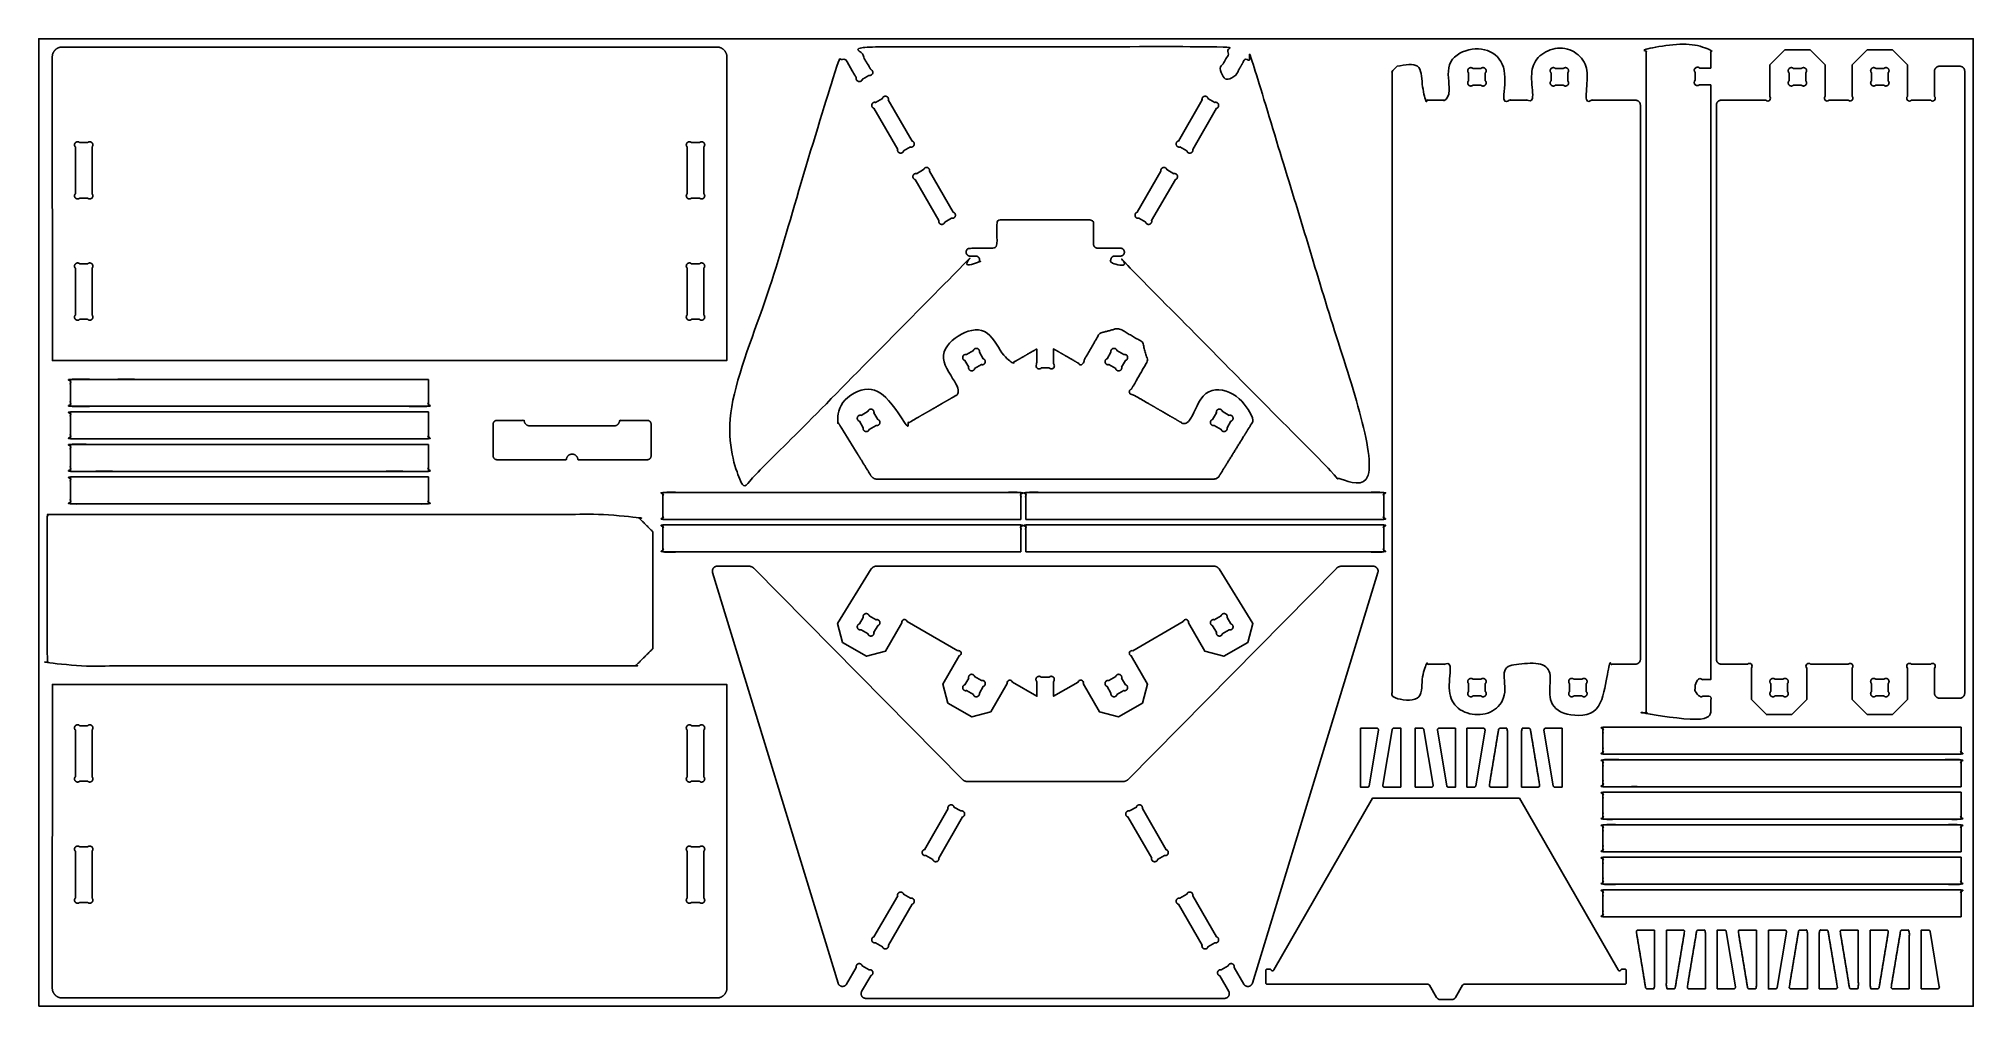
# Model space of a CAD drawing. Header units: millimetres. Extents: x 0 to 2438, y 0 to 1220.
import ezdxf

# ---------------------------------------------------------------- set-up
doc = ezdxf.new("R2010")
doc.units = ezdxf.units.MM
doc.header["$MEASUREMENT"] = 0
for name, color, linetype in [('Profile - inside', 30, 'Continuous'), ('Profile - outside', 7, 'Continuous'), ('Stock Perimeter', 1, 'Continuous')]:
    doc.layers.add(name, color=color, linetype=linetype)

msp = doc.modelspace()

# ---------------------------------------------------------------- linework, layer by layer
at = {"layer": 'Profile - inside'}
for points in [[(1817.5, 1182.4), (1807.4, 1182.4), (1807.4, 1182.4), (1807.3, 1182.5), (1807.2, 1182.6), (1807.2, 1182.6), (1807.1, 1182.7), (1807.1, 1182.7), (1807, 1182.7), (1807, 1182.8), (1806.9, 1182.8), (1806.8, 1182.9), (1806.8, 1182.9), (1806.7, 1183), (1806.6, 1183), (1806.6, 1183), (1806.5, 1183.1), (1806.4, 1183.1), (1806.4, 1183.1), (1806.3, 1183.2), (1806.2, 1183.2), (1806.1, 1183.2), (1806.1, 1183.3), (1806, 1183.3), (1805.9, 1183.3), (1805.8, 1183.3), (1805.8, 1183.4), (1805.7, 1183.4), (1805.6, 1183.4), (1805.5, 1183.4), (1805.4, 1183.4), (1805.4, 1183.4), (1805.3, 1183.5), (1805.2, 1183.5), (1805.1, 1183.5), (1805.1, 1183.5), (1805, 1183.5), (1804.9, 1183.5), (1804.8, 1183.5), (1804.7, 1183.5), (1804.7, 1183.5), (1804.6, 1183.5), (1804.5, 1183.5), (1804.4, 1183.5), (1804.3, 1183.5), (1804.3, 1183.4), (1804.2, 1183.4), (1804.1, 1183.4), (1804, 1183.4), (1804, 1183.4), (1803.9, 1183.4), (1803.8, 1183.3), (1803.7, 1183.3), (1803.7, 1183.3), (1803.6, 1183.3), (1803.5, 1183.3), (1803.4, 1183.2), (1803.4, 1183.2), (1803.3, 1183.2), (1803.2, 1183.1), (1803.2, 1183.1), (1803.1, 1183.1), (1803, 1183), (1803, 1183), (1802.8, 1182.9), (1802.8, 1182.9), (1802.7, 1182.9), (1802.6, 1182.8), (1802.5, 1182.8), (1802.5, 1182.7), (1802.4, 1182.6), (1802.3, 1182.6), (1802.3, 1182.5), (1802.2, 1182.5), (1802.1, 1182.4), (1802.1, 1182.3), (1802, 1182.3), (1801.9, 1182.2), (1801.9, 1182.1), (1801.8, 1182.1), (1801.7, 1182), (1801.7, 1181.9), (1801.6, 1181.8), (1801.6, 1181.7), (1801.5, 1181.7), (1801.4, 1181.6), (1801.4, 1181.5), (1801.3, 1181.4), (1801.3, 1181.3), (1801.3, 1181.2), (1801.2, 1181.1), (1801.2, 1181), (1801.1, 1180.9), (1801.1, 1180.9), (1801.1, 1180.8), (1801, 1180.7), (1801, 1180.6), (1801, 1180.5), (1801, 1180.4), (1800.9, 1180.3), (1800.9, 1180.2), (1800.9, 1180.1), (1800.9, 1180), (1800.9, 1179.9), (1800.9, 1179.8), (1800.9, 1179.7), (1800.9, 1179.6), (1800.9, 1179.5), (1800.9, 1179.4), (1800.9, 1179.3), (1800.9, 1179.2), (1800.9, 1179.1), (1800.9, 1179), (1800.9, 1178.9), (1801, 1178.8), (1801, 1178.7), (1801, 1178.6), (1801, 1178.5), (1801, 1178.4), (1801.1, 1178.3), (1801.1, 1178.2), (1801.1, 1178.1), (1801.2, 1178.1), (1801.2, 1178), (1801.2, 1177.9), (1801.3, 1177.8), (1801.3, 1177.7), (1801.4, 1177.7), (1801.4, 1177.6), (1801.4, 1177.5), (1801.5, 1177.5), (1801.5, 1177.4), (1801.5, 1177.4), (1801.6, 1177.3), (1801.6, 1177.3), (1801.6, 1177.2), (1801.7, 1177.2), (1801.7, 1177.2), (1801.7, 1177.1), (1801.8, 1177.1), (1801.8, 1177.1), (1801.8, 1177), (1801.8, 1177), (1801.9, 1177), (1801.9, 1177), (1801.9, 1177), (1801.9, 1177), (1801.9, 1177), (1802, 1176.9), (1802, 1166.8), (1801.9, 1166.8), (1801.9, 1166.8), (1801.9, 1166.8), (1801.9, 1166.8), (1801.9, 1166.8), (1801.8, 1166.8), (1801.8, 1166.7), (1801.8, 1166.7), (1801.8, 1166.7), (1801.7, 1166.7), (1801.7, 1166.6), (1801.7, 1166.6), (1801.6, 1166.5), (1801.6, 1166.5), (1801.6, 1166.5), (1801.5, 1166.4), (1801.5, 1166.4), (1801.5, 1166.3), (1801.4, 1166.3), (1801.4, 1166.2), (1801.4, 1166.1), (1801.3, 1166.1), (1801.3, 1166), (1801.2, 1165.9), (1801.2, 1165.8), (1801.2, 1165.7), (1801.1, 1165.6), (1801.1, 1165.6), (1801.1, 1165.5), (1801, 1165.4), (1801, 1165.3), (1801, 1165.2), (1801, 1165.1), (1801, 1165), (1800.9, 1164.9), (1800.9, 1164.8), (1800.9, 1164.7), (1800.9, 1164.6), (1800.9, 1164.5), (1800.9, 1164.4), (1800.9, 1164.3), (1800.9, 1164.2), (1800.9, 1164.1), (1800.9, 1164), (1800.9, 1163.9), (1800.9, 1163.8), (1800.9, 1163.7), (1800.9, 1163.6), (1800.9, 1163.5), (1801, 1163.4), (1801, 1163.3), (1801, 1163.2), (1801, 1163.1), (1801.1, 1163), (1801.1, 1162.9), (1801.1, 1162.8), (1801.2, 1162.8), (1801.2, 1162.7), (1801.3, 1162.6), (1801.3, 1162.5), (1801.3, 1162.4), (1801.4, 1162.3), (1801.4, 1162.2), (1801.5, 1162.1), (1801.6, 1162), (1801.6, 1162), (1801.7, 1161.9), (1801.7, 1161.8), (1801.8, 1161.7), (1801.9, 1161.7), (1801.9, 1161.6), (1802, 1161.5), (1802.1, 1161.4), (1802.1, 1161.4), (1802.2, 1161.3), (1802.3, 1161.3), (1802.3, 1161.2), (1802.4, 1161.1), (1802.5, 1161.1), (1802.5, 1161), (1802.6, 1161), (1802.7, 1160.9), (1802.8, 1160.9), (1802.8, 1160.8), (1803, 1160.8), (1803, 1160.7), (1803.1, 1160.7), (1803.2, 1160.7), (1803.2, 1160.6), (1803.3, 1160.6), (1803.4, 1160.6), (1803.4, 1160.6), (1803.5, 1160.5), (1803.6, 1160.5), (1803.7, 1160.5), (1803.7, 1160.5), (1803.8, 1160.4), (1803.9, 1160.4), (1804, 1160.4), (1804, 1160.4), (1804.1, 1160.4), (1804.2, 1160.4), (1804.3, 1160.3), (1804.3, 1160.3), (1804.4, 1160.3), (1804.5, 1160.3), (1804.6, 1160.3), (1804.7, 1160.3), (1804.7, 1160.3), (1804.8, 1160.3), (1804.9, 1160.3), (1805, 1160.3), (1805.1, 1160.3), (1805.1, 1160.3), (1805.2, 1160.3), (1805.3, 1160.3), (1805.4, 1160.3), (1805.4, 1160.4), (1805.5, 1160.4), (1805.6, 1160.4), (1805.7, 1160.4), (1805.8, 1160.4), (1805.8, 1160.4), (1805.9, 1160.5), (1806, 1160.5), (1806.1, 1160.5), (1806.1, 1160.5), (1806.2, 1160.6), (1806.3, 1160.6), (1806.4, 1160.6), (1806.4, 1160.7), (1806.5, 1160.7), (1806.6, 1160.7), (1806.6, 1160.8), (1806.7, 1160.8), (1806.8, 1160.9), (1806.8, 1160.9), (1806.9, 1161), (1807, 1161), (1807, 1161), (1807.1, 1161.1), (1807.1, 1161.1), (1807.2, 1161.2), (1807.2, 1161.2), (1807.3, 1161.3), (1807.4, 1161.3), (1807.4, 1161.4), (1817.5, 1161.4), (1817.5, 1161.3), (1817.6, 1161.3), (1817.7, 1161.2), (1817.7, 1161.2), (1817.8, 1161.1), (1817.8, 1161.1), (1817.9, 1161), (1817.9, 1161), (1818, 1161), (1818.1, 1160.9), (1818.1, 1160.9), (1818.2, 1160.8), (1818.3, 1160.8), (1818.3, 1160.7), (1818.4, 1160.7), (1818.5, 1160.7), (1818.5, 1160.6), (1818.6, 1160.6), (1818.7, 1160.6), (1818.8, 1160.5), (1818.8, 1160.5), (1818.9, 1160.5), (1819, 1160.5), (1819.1, 1160.4), (1819.1, 1160.4), (1819.2, 1160.4), (1819.3, 1160.4), (1819.4, 1160.4), (1819.4, 1160.4), (1819.5, 1160.3), (1819.6, 1160.3), (1819.7, 1160.3), (1819.8, 1160.3), (1819.8, 1160.3), (1819.9, 1160.3), (1820, 1160.3), (1820.1, 1160.3), (1820.2, 1160.3), (1820.2, 1160.3), (1820.3, 1160.3), (1820.4, 1160.3), (1820.5, 1160.3), (1820.6, 1160.3), (1820.6, 1160.3), (1820.7, 1160.4), (1820.8, 1160.4), (1820.9, 1160.4), (1820.9, 1160.4), (1821, 1160.4), (1821.1, 1160.4), (1821.2, 1160.5), (1821.2, 1160.5), (1821.3, 1160.5), (1821.4, 1160.5), (1821.5, 1160.6), (1821.5, 1160.6), (1821.6, 1160.6), (1821.7, 1160.6), (1821.7, 1160.7), (1821.8, 1160.7), (1821.9, 1160.7), (1821.9, 1160.8), (1822.1, 1160.8), (1822.1, 1160.9), (1822.2, 1160.9), (1822.3, 1161), (1822.4, 1161), (1822.4, 1161.1), (1822.5, 1161.1), (1822.6, 1161.2), (1822.6, 1161.3), (1822.7, 1161.3), (1822.8, 1161.4), (1822.8, 1161.4), (1822.9, 1161.5), (1823, 1161.6), (1823, 1161.7), (1823.1, 1161.7), (1823.2, 1161.8), (1823.2, 1161.9), (1823.3, 1162), (1823.3, 1162), (1823.4, 1162.1), (1823.5, 1162.2), (1823.5, 1162.3), (1823.6, 1162.4), (1823.6, 1162.5), (1823.6, 1162.6), (1823.7, 1162.7), (1823.7, 1162.8), (1823.8, 1162.8), (1823.8, 1162.9), (1823.8, 1163), (1823.9, 1163.1), (1823.9, 1163.2), (1823.9, 1163.3), (1823.9, 1163.4), (1824, 1163.5), (1824, 1163.6), (1824, 1163.7), (1824, 1163.8), (1824, 1163.9), (1824, 1164), (1824, 1164.1), (1824, 1164.2), (1824, 1164.3), (1824, 1164.4), (1824, 1164.5), (1824, 1164.6), (1824, 1164.7), (1824, 1164.8), (1824, 1164.9), (1823.9, 1165), (1823.9, 1165.1), (1823.9, 1165.2), (1823.9, 1165.3), (1823.9, 1165.4), (1823.8, 1165.5), (1823.8, 1165.6), (1823.8, 1165.6), (1823.7, 1165.7), (1823.7, 1165.8), (1823.7, 1165.9), (1823.6, 1166), (1823.6, 1166.1), (1823.5, 1166.1), (1823.5, 1166.2), (1823.5, 1166.3), (1823.4, 1166.3), (1823.4, 1166.4), (1823.4, 1166.4), (1823.3, 1166.5), (1823.3, 1166.5), (1823.3, 1166.5), (1823.2, 1166.6), (1823.2, 1166.6), (1823.2, 1166.7), (1823.1, 1166.7), (1823.1, 1166.7), (1823.1, 1166.7), (1823.1, 1166.8), (1823, 1166.8), (1823, 1166.8), (1823, 1166.8), (1823, 1166.8), (1823, 1166.8), (1822.9, 1166.8), (1822.9, 1176.9), (1823, 1177), (1823, 1177), (1823, 1177), (1823, 1177), (1823, 1177), (1823.1, 1177), (1823.1, 1177), (1823.1, 1177.1), (1823.1, 1177.1), (1823.2, 1177.1), (1823.2, 1177.2), (1823.2, 1177.2), (1823.3, 1177.2), (1823.3, 1177.3), (1823.3, 1177.3), (1823.4, 1177.4), (1823.4, 1177.4), (1823.4, 1177.5), (1823.5, 1177.5), (1823.5, 1177.6), (1823.5, 1177.7), (1823.6, 1177.7), (1823.6, 1177.8), (1823.7, 1177.9), (1823.7, 1178), (1823.7, 1178.1), (1823.8, 1178.1), (1823.8, 1178.2), (1823.8, 1178.3), (1823.9, 1178.4), (1823.9, 1178.5), (1823.9, 1178.6), (1823.9, 1178.7), (1823.9, 1178.8), (1824, 1178.9), (1824, 1179), (1824, 1179.1), (1824, 1179.2), (1824, 1179.3), (1824, 1179.4), (1824, 1179.5), (1824, 1179.6), (1824, 1179.7), (1824, 1179.8), (1824, 1179.9), (1824, 1180), (1824, 1180.1), (1824, 1180.2), (1824, 1180.3), (1823.9, 1180.4), (1823.9, 1180.5), (1823.9, 1180.6), (1823.9, 1180.7), (1823.8, 1180.8), (1823.8, 1180.9), (1823.8, 1180.9), (1823.7, 1181), (1823.7, 1181.1), (1823.6, 1181.2), (1823.6, 1181.3), (1823.6, 1181.4), (1823.5, 1181.5), (1823.5, 1181.6), (1823.4, 1181.7), (1823.3, 1181.7), (1823.3, 1181.8), (1823.2, 1181.9), (1823.2, 1182), (1823.1, 1182.1), (1823, 1182.1), (1823, 1182.2), (1822.9, 1182.3), (1822.8, 1182.3), (1822.8, 1182.4), (1822.7, 1182.5), (1822.6, 1182.5), (1822.6, 1182.6), (1822.5, 1182.6), (1822.4, 1182.7), (1822.4, 1182.8), (1822.3, 1182.8), (1822.2, 1182.9), (1822.1, 1182.9), (1822.1, 1182.9), (1821.9, 1183), (1821.9, 1183), (1821.8, 1183.1), (1821.7, 1183.1), (1821.7, 1183.1), (1821.6, 1183.2), (1821.5, 1183.2), (1821.5, 1183.2), (1821.4, 1183.3), (1821.3, 1183.3), (1821.2, 1183.3), (1821.2, 1183.3), (1821.1, 1183.3), (1821, 1183.4), (1820.9, 1183.4), (1820.9, 1183.4), (1820.8, 1183.4), (1820.7, 1183.4), (1820.6, 1183.4), (1820.6, 1183.5), (1820.5, 1183.5), (1820.4, 1183.5), (1820.3, 1183.5), (1820.2, 1183.5), (1820.2, 1183.5), (1820.1, 1183.5), (1820, 1183.5), (1819.9, 1183.5), (1819.8, 1183.5), (1819.8, 1183.5), (1819.7, 1183.5), (1819.6, 1183.5), (1819.5, 1183.4), (1819.4, 1183.4), (1819.4, 1183.4), (1819.3, 1183.4), (1819.2, 1183.4), (1819.1, 1183.4), (1819.1, 1183.3), (1819, 1183.3), (1818.9, 1183.3), (1818.8, 1183.3), (1818.8, 1183.2), (1818.7, 1183.2), (1818.6, 1183.2), (1818.5, 1183.1), (1818.5, 1183.1), (1818.4, 1183.1), (1818.3, 1183), (1818.3, 1183), (1818.2, 1183), (1818.1, 1182.9), (1818.1, 1182.9), (1818, 1182.8), (1817.9, 1182.8), (1817.9, 1182.7), (1817.8, 1182.7), (1817.8, 1182.7), (1817.7, 1182.6), (1817.7, 1182.6), (1817.6, 1182.5), (1817.5, 1182.4), (1817.5, 1182.4)], [(1921.4, 1182.4), (1911.3, 1182.4), (1911.3, 1182.4), (1911.2, 1182.5), (1911.2, 1182.6), (1911.1, 1182.6), (1911.1, 1182.7), (1911, 1182.7), (1910.9, 1182.7), (1910.9, 1182.8), (1910.8, 1182.8), (1910.7, 1182.9), (1910.7, 1182.9), (1910.6, 1183), (1910.6, 1183), (1910.5, 1183), (1910.4, 1183.1), (1910.3, 1183.1), (1910.3, 1183.1), (1910.2, 1183.2), (1910.1, 1183.2), (1910.1, 1183.2), (1910, 1183.3), (1909.9, 1183.3), (1909.8, 1183.3), (1909.8, 1183.3), (1909.7, 1183.4), (1909.6, 1183.4), (1909.5, 1183.4), (1909.4, 1183.4), (1909.4, 1183.4), (1909.3, 1183.4), (1909.2, 1183.5), (1909.1, 1183.5), (1909, 1183.5), (1909, 1183.5), (1908.9, 1183.5), (1908.8, 1183.5), (1908.7, 1183.5), (1908.7, 1183.5), (1908.6, 1183.5), (1908.5, 1183.5), (1908.4, 1183.5), (1908.3, 1183.5), (1908.3, 1183.5), (1908.2, 1183.4), (1908.1, 1183.4), (1908, 1183.4), (1907.9, 1183.4), (1907.9, 1183.4), (1907.8, 1183.4), (1907.7, 1183.3), (1907.6, 1183.3), (1907.6, 1183.3), (1907.5, 1183.3), (1907.4, 1183.3), (1907.4, 1183.2), (1907.3, 1183.2), (1907.2, 1183.2), (1907.2, 1183.1), (1907.1, 1183.1), (1907, 1183.1), (1907, 1183), (1906.9, 1183), (1906.8, 1182.9), (1906.7, 1182.9), (1906.6, 1182.9), (1906.5, 1182.8), (1906.5, 1182.8), (1906.4, 1182.7), (1906.3, 1182.6), (1906.2, 1182.6), (1906.2, 1182.5), (1906.1, 1182.5), (1906, 1182.4), (1906, 1182.3), (1905.9, 1182.3), (1905.8, 1182.2), (1905.8, 1182.1), (1905.7, 1182.1), (1905.6, 1182), (1905.6, 1181.9), (1905.5, 1181.8), (1905.5, 1181.7), (1905.4, 1181.7), (1905.4, 1181.6), (1905.3, 1181.5), (1905.3, 1181.4), (1905.2, 1181.3), (1905.2, 1181.2), (1905.1, 1181.1), (1905.1, 1181), (1905.1, 1180.9), (1905, 1180.9), (1905, 1180.8), (1905, 1180.7), (1904.9, 1180.6), (1904.9, 1180.5), (1904.9, 1180.4), (1904.9, 1180.3), (1904.8, 1180.2), (1904.8, 1180.1), (1904.8, 1180), (1904.8, 1179.9), (1904.8, 1179.8), (1904.8, 1179.7), (1904.8, 1179.6), (1904.8, 1179.5), (1904.8, 1179.4), (1904.8, 1179.3), (1904.8, 1179.2), (1904.8, 1179.1), (1904.8, 1179), (1904.9, 1178.9), (1904.9, 1178.8), (1904.9, 1178.7), (1904.9, 1178.6), (1904.9, 1178.5), (1905, 1178.4), (1905, 1178.3), (1905, 1178.2), (1905.1, 1178.1), (1905.1, 1178.1), (1905.1, 1178), (1905.2, 1177.9), (1905.2, 1177.8), (1905.2, 1177.7), (1905.3, 1177.7), (1905.3, 1177.6), (1905.4, 1177.5), (1905.4, 1177.5), (1905.4, 1177.4), (1905.4, 1177.4), (1905.5, 1177.3), (1905.5, 1177.3), (1905.5, 1177.2), (1905.6, 1177.2), (1905.6, 1177.2), (1905.6, 1177.1), (1905.7, 1177.1), (1905.7, 1177.1), (1905.7, 1177), (1905.8, 1177), (1905.8, 1177), (1905.8, 1177), (1905.8, 1177), (1905.8, 1177), (1905.8, 1177), (1905.9, 1176.9), (1905.9, 1166.8), (1905.8, 1166.8), (1905.8, 1166.8), (1905.8, 1166.8), (1905.8, 1166.8), (1905.8, 1166.8), (1905.8, 1166.8), (1905.7, 1166.7), (1905.7, 1166.7), (1905.7, 1166.7), (1905.6, 1166.7), (1905.6, 1166.6), (1905.6, 1166.6), (1905.5, 1166.5), (1905.5, 1166.5), (1905.5, 1166.5), (1905.4, 1166.4), (1905.4, 1166.4), (1905.4, 1166.3), (1905.4, 1166.3), (1905.3, 1166.2), (1905.3, 1166.1), (1905.2, 1166.1), (1905.2, 1166), (1905.2, 1165.9), (1905.1, 1165.8), (1905.1, 1165.7), (1905.1, 1165.6), (1905, 1165.6), (1905, 1165.5), (1905, 1165.4), (1904.9, 1165.3), (1904.9, 1165.2), (1904.9, 1165.1), (1904.9, 1165), (1904.9, 1164.9), (1904.8, 1164.8), (1904.8, 1164.7), (1904.8, 1164.6), (1904.8, 1164.5), (1904.8, 1164.4), (1904.8, 1164.3), (1904.8, 1164.2), (1904.8, 1164.1), (1904.8, 1164), (1904.8, 1163.9), (1904.8, 1163.8), (1904.8, 1163.7), (1904.8, 1163.6), (1904.9, 1163.5), (1904.9, 1163.4), (1904.9, 1163.3), (1904.9, 1163.2), (1905, 1163.1), (1905, 1163), (1905, 1162.9), (1905.1, 1162.8), (1905.1, 1162.8), (1905.1, 1162.7), (1905.2, 1162.6), (1905.2, 1162.5), (1905.3, 1162.4), (1905.3, 1162.3), (1905.4, 1162.2), (1905.4, 1162.1), (1905.5, 1162), (1905.5, 1162), (1905.6, 1161.9), (1905.6, 1161.8), (1905.7, 1161.7), (1905.8, 1161.7), (1905.8, 1161.6), (1905.9, 1161.5), (1906, 1161.4), (1906, 1161.4), (1906.1, 1161.3), (1906.2, 1161.3), (1906.2, 1161.2), (1906.3, 1161.1), (1906.4, 1161.1), (1906.5, 1161), (1906.5, 1161), (1906.6, 1160.9), (1906.7, 1160.9), (1906.8, 1160.8), (1906.9, 1160.8), (1907, 1160.7), (1907, 1160.7), (1907.1, 1160.7), (1907.2, 1160.6), (1907.2, 1160.6), (1907.3, 1160.6), (1907.4, 1160.6), (1907.4, 1160.5), (1907.5, 1160.5), (1907.6, 1160.5), (1907.6, 1160.5), (1907.7, 1160.4), (1907.8, 1160.4), (1907.9, 1160.4), (1907.9, 1160.4), (1908, 1160.4), (1908.1, 1160.4), (1908.2, 1160.3), (1908.3, 1160.3), (1908.3, 1160.3), (1908.4, 1160.3), (1908.5, 1160.3), (1908.6, 1160.3), (1908.7, 1160.3), (1908.7, 1160.3), (1908.8, 1160.3), (1908.9, 1160.3), (1909, 1160.3), (1909, 1160.3), (1909.1, 1160.3), (1909.2, 1160.3), (1909.3, 1160.3), (1909.4, 1160.4), (1909.4, 1160.4), (1909.5, 1160.4), (1909.6, 1160.4), (1909.7, 1160.4), (1909.8, 1160.4), (1909.8, 1160.5), (1909.9, 1160.5), (1910, 1160.5), (1910.1, 1160.5), (1910.1, 1160.6), (1910.2, 1160.6), (1910.3, 1160.6), (1910.3, 1160.7), (1910.4, 1160.7), (1910.5, 1160.7), (1910.6, 1160.8), (1910.6, 1160.8), (1910.7, 1160.9), (1910.7, 1160.9), (1910.8, 1161), (1910.9, 1161), (1910.9, 1161), (1911, 1161.1), (1911.1, 1161.1), (1911.1, 1161.2), (1911.2, 1161.2), (1911.2, 1161.3), (1911.3, 1161.3), (1911.3, 1161.4), (1921.4, 1161.4), (1921.5, 1161.3), (1921.5, 1161.3), (1921.6, 1161.2), (1921.6, 1161.2), (1921.7, 1161.1), (1921.7, 1161.1), (1921.8, 1161), (1921.9, 1161), (1921.9, 1161), (1922, 1160.9), (1922, 1160.9), (1922.1, 1160.8), (1922.2, 1160.8), (1922.2, 1160.7), (1922.3, 1160.7), (1922.4, 1160.7), (1922.5, 1160.6), (1922.5, 1160.6), (1922.6, 1160.6), (1922.7, 1160.5), (1922.8, 1160.5), (1922.8, 1160.5), (1922.9, 1160.5), (1923, 1160.4), (1923.1, 1160.4), (1923.1, 1160.4), (1923.2, 1160.4), (1923.3, 1160.4), (1923.4, 1160.4), (1923.4, 1160.3), (1923.5, 1160.3), (1923.6, 1160.3), (1923.7, 1160.3), (1923.8, 1160.3), (1923.8, 1160.3), (1923.9, 1160.3), (1924, 1160.3), (1924.1, 1160.3), (1924.2, 1160.3), (1924.2, 1160.3), (1924.3, 1160.3), (1924.4, 1160.3), (1924.5, 1160.3), (1924.6, 1160.3), (1924.6, 1160.4), (1924.7, 1160.4), (1924.8, 1160.4), (1924.9, 1160.4), (1924.9, 1160.4), (1925, 1160.4), (1925.1, 1160.5), (1925.2, 1160.5), (1925.2, 1160.5), (1925.3, 1160.5), (1925.4, 1160.6), (1925.4, 1160.6), (1925.5, 1160.6), (1925.6, 1160.6), (1925.7, 1160.7), (1925.7, 1160.7), (1925.8, 1160.7), (1925.8, 1160.8), (1926, 1160.8), (1926, 1160.9), (1926.1, 1160.9), (1926.2, 1161), (1926.3, 1161), (1926.3, 1161.1), (1926.4, 1161.1), (1926.5, 1161.2), (1926.6, 1161.3), (1926.6, 1161.3), (1926.7, 1161.4), (1926.8, 1161.4), (1926.8, 1161.5), (1926.9, 1161.6), (1927, 1161.7), (1927, 1161.7), (1927.1, 1161.8), (1927.1, 1161.9), (1927.2, 1162), (1927.3, 1162), (1927.3, 1162.1), (1927.4, 1162.2), (1927.4, 1162.3), (1927.5, 1162.4), (1927.5, 1162.5), (1927.6, 1162.6), (1927.6, 1162.7), (1927.6, 1162.8), (1927.7, 1162.8), (1927.7, 1162.9), (1927.7, 1163), (1927.8, 1163.1), (1927.8, 1163.2), (1927.8, 1163.3), (1927.9, 1163.4), (1927.9, 1163.5), (1927.9, 1163.6), (1927.9, 1163.7), (1927.9, 1163.8), (1927.9, 1163.9), (1927.9, 1164), (1927.9, 1164.1), (1927.9, 1164.2), (1927.9, 1164.3), (1927.9, 1164.4), (1927.9, 1164.5), (1927.9, 1164.6), (1927.9, 1164.7), (1927.9, 1164.8), (1927.9, 1164.9), (1927.9, 1165), (1927.8, 1165.1), (1927.8, 1165.2), (1927.8, 1165.3), (1927.8, 1165.4), (1927.7, 1165.5), (1927.7, 1165.6), (1927.7, 1165.6), (1927.6, 1165.7), (1927.6, 1165.8), (1927.6, 1165.9), (1927.5, 1166), (1927.5, 1166.1), (1927.5, 1166.1), (1927.4, 1166.2), (1927.4, 1166.3), (1927.3, 1166.3), (1927.3, 1166.4), (1927.3, 1166.4), (1927.3, 1166.5), (1927.2, 1166.5), (1927.2, 1166.5), (1927.2, 1166.6), (1927.1, 1166.6), (1927.1, 1166.7), (1927, 1166.7), (1927, 1166.7), (1927, 1166.7), (1927, 1166.8), (1927, 1166.8), (1926.9, 1166.8), (1926.9, 1166.8), (1926.9, 1166.8), (1926.9, 1166.8), (1926.9, 1166.8), (1926.9, 1176.9), (1926.9, 1177), (1926.9, 1177), (1926.9, 1177), (1926.9, 1177), (1927, 1177), (1927, 1177), (1927, 1177), (1927, 1177.1), (1927, 1177.1), (1927.1, 1177.1), (1927.1, 1177.2), (1927.2, 1177.2), (1927.2, 1177.2), (1927.2, 1177.3), (1927.3, 1177.3), (1927.3, 1177.4), (1927.3, 1177.4), (1927.3, 1177.5), (1927.4, 1177.5), (1927.4, 1177.6), (1927.5, 1177.7), (1927.5, 1177.7), (1927.5, 1177.8), (1927.6, 1177.9), (1927.6, 1178), (1927.6, 1178.1), (1927.7, 1178.1), (1927.7, 1178.2), (1927.7, 1178.3), (1927.8, 1178.4), (1927.8, 1178.5), (1927.8, 1178.6), (1927.8, 1178.7), (1927.9, 1178.8), (1927.9, 1178.9), (1927.9, 1179), (1927.9, 1179.1), (1927.9, 1179.2), (1927.9, 1179.3), (1927.9, 1179.4), (1927.9, 1179.5), (1927.9, 1179.6), (1927.9, 1179.7), (1927.9, 1179.8), (1927.9, 1179.9), (1927.9, 1180), (1927.9, 1180.1), (1927.9, 1180.2), (1927.9, 1180.3), (1927.9, 1180.4), (1927.8, 1180.5), (1927.8, 1180.6), (1927.8, 1180.7), (1927.7, 1180.8), (1927.7, 1180.9), (1927.7, 1180.9), (1927.6, 1181), (1927.6, 1181.1), (1927.6, 1181.2), (1927.5, 1181.3), (1927.5, 1181.4), (1927.4, 1181.5), (1927.4, 1181.6), (1927.3, 1181.7), (1927.3, 1181.7), (1927.2, 1181.8), (1927.1, 1181.9), (1927.1, 1182), (1927, 1182.1), (1927, 1182.1), (1926.9, 1182.2), (1926.8, 1182.3), (1926.8, 1182.3), (1926.7, 1182.4), (1926.6, 1182.5), (1926.6, 1182.5), (1926.5, 1182.6), (1926.4, 1182.6), (1926.3, 1182.7), (1926.3, 1182.8), (1926.2, 1182.8), (1926.1, 1182.9), (1926, 1182.9), (1926, 1182.9), (1925.8, 1183), (1925.8, 1183), (1925.7, 1183.1), (1925.7, 1183.1), (1925.6, 1183.1), (1925.5, 1183.2), (1925.4, 1183.2), (1925.4, 1183.2), (1925.3, 1183.3), (1925.2, 1183.3), (1925.2, 1183.3), (1925.1, 1183.3), (1925, 1183.3), (1924.9, 1183.4), (1924.9, 1183.4), (1924.8, 1183.4), (1924.7, 1183.4), (1924.6, 1183.4), (1924.6, 1183.4), (1924.5, 1183.5), (1924.4, 1183.5), (1924.3, 1183.5), (1924.2, 1183.5), (1924.2, 1183.5), (1924.1, 1183.5), (1924, 1183.5), (1923.9, 1183.5), (1923.8, 1183.5), (1923.8, 1183.5), (1923.7, 1183.5), (1923.6, 1183.5), (1923.5, 1183.5), (1923.4, 1183.4), (1923.4, 1183.4), (1923.3, 1183.4), (1923.2, 1183.4), (1923.1, 1183.4), (1923.1, 1183.4), (1923, 1183.3), (1922.9, 1183.3), (1922.8, 1183.3), (1922.8, 1183.3), (1922.7, 1183.2), (1922.6, 1183.2), (1922.5, 1183.2), (1922.5, 1183.1), (1922.4, 1183.1), (1922.3, 1183.1), (1922.2, 1183), (1922.2, 1183), (1922.1, 1183), (1922, 1182.9), (1922, 1182.9), (1921.9, 1182.8), (1921.9, 1182.8), (1921.8, 1182.7), (1921.7, 1182.7), (1921.7, 1182.7), (1921.6, 1182.6), (1921.6, 1182.6), (1921.5, 1182.5), (1921.5, 1182.4), (1921.4, 1182.4)], [(2221.3, 1182.4), (2211.2, 1182.4), (2211.2, 1182.5), (2211.1, 1182.5), (2211.1, 1182.6), (2211, 1182.6), (2211, 1182.7), (2210.9, 1182.7), (2210.9, 1182.8), (2210.8, 1182.8), (2210.7, 1182.9), (2210.7, 1182.9), (2210.6, 1182.9), (2210.5, 1183), (2210.5, 1183), (2210.4, 1183.1), (2210.3, 1183.1), (2210.3, 1183.1), (2210.2, 1183.2), (2210.1, 1183.2), (2210.1, 1183.2), (2210, 1183.3), (2209.9, 1183.3), (2209.8, 1183.3), (2209.8, 1183.3), (2209.7, 1183.4), (2209.6, 1183.4), (2209.5, 1183.4), (2209.5, 1183.4), (2209.4, 1183.4), (2209.3, 1183.4), (2209.2, 1183.5), (2209.1, 1183.5), (2209.1, 1183.5), (2209, 1183.5), (2208.9, 1183.5), (2208.8, 1183.5), (2208.7, 1183.5), (2208.7, 1183.5), (2208.6, 1183.5), (2208.5, 1183.5), (2208.4, 1183.5), (2208.3, 1183.5), (2208.3, 1183.5), (2208.2, 1183.5), (2208.1, 1183.5), (2208, 1183.4), (2208, 1183.4), (2207.9, 1183.4), (2207.8, 1183.4), (2207.7, 1183.4), (2207.6, 1183.4), (2207.6, 1183.3), (2207.5, 1183.3), (2207.4, 1183.3), (2207.4, 1183.3), (2207.3, 1183.2), (2207.2, 1183.2), (2207.1, 1183.2), (2207.1, 1183.2), (2207, 1183.1), (2206.9, 1183.1), (2206.9, 1183.1), (2206.8, 1183), (2206.7, 1183), (2206.6, 1182.9), (2206.5, 1182.9), (2206.5, 1182.8), (2206.4, 1182.8), (2206.3, 1182.7), (2206.2, 1182.7), (2206.2, 1182.6), (2206.1, 1182.5), (2206, 1182.5), (2206, 1182.4), (2205.9, 1182.4), (2205.8, 1182.3), (2205.8, 1182.2), (2205.7, 1182.1), (2205.6, 1182.1), (2205.6, 1182), (2205.5, 1181.9), (2205.5, 1181.8), (2205.4, 1181.8), (2205.3, 1181.7), (2205.3, 1181.6), (2205.2, 1181.5), (2205.2, 1181.4), (2205.1, 1181.3), (2205.1, 1181.2), (2205.1, 1181.1), (2205, 1181.1), (2205, 1181), (2204.9, 1180.9), (2204.9, 1180.8), (2204.9, 1180.7), (2204.9, 1180.6), (2204.8, 1180.5), (2204.8, 1180.4), (2204.8, 1180.3), (2204.8, 1180.2), (2204.8, 1180.1), (2204.7, 1180), (2204.7, 1179.9), (2204.7, 1179.8), (2204.7, 1179.7), (2204.7, 1179.6), (2204.7, 1179.5), (2204.7, 1179.4), (2204.7, 1179.3), (2204.7, 1179.2), (2204.8, 1179.1), (2204.8, 1179), (2204.8, 1178.9), (2204.8, 1178.8), (2204.8, 1178.7), (2204.8, 1178.6), (2204.9, 1178.5), (2204.9, 1178.4), (2204.9, 1178.3), (2204.9, 1178.2), (2205, 1178.2), (2205, 1178.1), (2205.1, 1178), (2205.1, 1177.9), (2205.1, 1177.8), (2205.2, 1177.7), (2205.2, 1177.7), (2205.3, 1177.6), (2205.3, 1177.5), (2205.3, 1177.5), (2205.3, 1177.4), (2205.4, 1177.4), (2205.4, 1177.3), (2205.4, 1177.3), (2205.5, 1177.3), (2205.5, 1177.2), (2205.5, 1177.2), (2205.6, 1177.1), (2205.6, 1177.1), (2205.6, 1177.1), (2205.7, 1177.1), (2205.7, 1177), (2205.7, 1177), (2205.7, 1177), (2205.7, 1177), (2205.8, 1177), (2205.8, 1177), (2205.8, 1177), (2205.8, 1166.9), (2205.8, 1166.8), (2205.8, 1166.8), (2205.7, 1166.8), (2205.7, 1166.8), (2205.7, 1166.8), (2205.7, 1166.8), (2205.7, 1166.8), (2205.6, 1166.7), (2205.6, 1166.7), (2205.6, 1166.7), (2205.5, 1166.6), (2205.5, 1166.6), (2205.5, 1166.6), (2205.4, 1166.5), (2205.4, 1166.5), (2205.4, 1166.4), (2205.3, 1166.4), (2205.3, 1166.3), (2205.3, 1166.3), (2205.3, 1166.2), (2205.2, 1166.1), (2205.2, 1166.1), (2205.1, 1166), (2205.1, 1165.9), (2205.1, 1165.8), (2205, 1165.7), (2205, 1165.7), (2204.9, 1165.6), (2204.9, 1165.5), (2204.9, 1165.4), (2204.9, 1165.3), (2204.8, 1165.2), (2204.8, 1165.1), (2204.8, 1165), (2204.8, 1164.9), (2204.8, 1164.8), (2204.8, 1164.7), (2204.7, 1164.6), (2204.7, 1164.5), (2204.7, 1164.4), (2204.7, 1164.3), (2204.7, 1164.2), (2204.7, 1164.1), (2204.7, 1164), (2204.7, 1163.9), (2204.7, 1163.8), (2204.8, 1163.7), (2204.8, 1163.6), (2204.8, 1163.5), (2204.8, 1163.4), (2204.8, 1163.3), (2204.9, 1163.2), (2204.9, 1163.1), (2204.9, 1163), (2204.9, 1163), (2205, 1162.9), (2205, 1162.8), (2205.1, 1162.7), (2205.1, 1162.6), (2205.1, 1162.5), (2205.2, 1162.4), (2205.2, 1162.3), (2205.3, 1162.2), (2205.3, 1162.1), (2205.4, 1162.1), (2205.5, 1162), (2205.5, 1161.9), (2205.6, 1161.8), (2205.6, 1161.7), (2205.7, 1161.7), (2205.8, 1161.6), (2205.8, 1161.5), (2205.9, 1161.5), (2206, 1161.4), (2206, 1161.3), (2206.1, 1161.3), (2206.2, 1161.2), (2206.2, 1161.2), (2206.3, 1161.1), (2206.4, 1161), (2206.5, 1161), (2206.5, 1160.9), (2206.6, 1160.9), (2206.7, 1160.9), (2206.8, 1160.8), (2206.9, 1160.8), (2206.9, 1160.7), (2207, 1160.7), (2207.1, 1160.7), (2207.1, 1160.6), (2207.2, 1160.6), (2207.3, 1160.6), (2207.4, 1160.5), (2207.4, 1160.5), (2207.5, 1160.5), (2207.6, 1160.5), (2207.6, 1160.5), (2207.7, 1160.4), (2207.8, 1160.4), (2207.9, 1160.4), (2208, 1160.4), (2208, 1160.4), (2208.1, 1160.4), (2208.2, 1160.4), (2208.3, 1160.3), (2208.3, 1160.3), (2208.4, 1160.3), (2208.5, 1160.3), (2208.6, 1160.3), (2208.7, 1160.3), (2208.7, 1160.3), (2208.8, 1160.3), (2208.9, 1160.3), (2209, 1160.3), (2209.1, 1160.3), (2209.1, 1160.3), (2209.2, 1160.4), (2209.3, 1160.4), (2209.4, 1160.4), (2209.5, 1160.4), (2209.5, 1160.4), (2209.6, 1160.4), (2209.7, 1160.5), (2209.8, 1160.5), (2209.8, 1160.5), (2209.9, 1160.5), (2210, 1160.6), (2210.1, 1160.6), (2210.1, 1160.6), (2210.2, 1160.7), (2210.3, 1160.7), (2210.3, 1160.7), (2210.4, 1160.8), (2210.5, 1160.8), (2210.5, 1160.8), (2210.6, 1160.9), (2210.7, 1160.9), (2210.7, 1161), (2210.8, 1161), (2210.9, 1161.1), (2210.9, 1161.1), (2211, 1161.2), (2211, 1161.2), (2211.1, 1161.3), (2211.1, 1161.3), (2211.2, 1161.4), (2211.2, 1161.4), (2221.3, 1161.4), (2221.4, 1161.4), (2221.4, 1161.3), (2221.5, 1161.3), (2221.6, 1161.2), (2221.6, 1161.2), (2221.7, 1161.1), (2221.7, 1161.1), (2221.8, 1161), (2221.9, 1161), (2221.9, 1160.9), (2222, 1160.9), (2222, 1160.8), (2222.1, 1160.8), (2222.2, 1160.8), (2222.2, 1160.7), (2222.3, 1160.7), (2222.4, 1160.7), (2222.5, 1160.6), (2222.5, 1160.6), (2222.6, 1160.6), (2222.7, 1160.5), (2222.8, 1160.5), (2222.8, 1160.5), (2222.9, 1160.5), (2223, 1160.4), (2223.1, 1160.4), (2223.1, 1160.4), (2223.2, 1160.4), (2223.3, 1160.4), (2223.4, 1160.4), (2223.5, 1160.3), (2223.5, 1160.3), (2223.6, 1160.3), (2223.7, 1160.3), (2223.8, 1160.3), (2223.9, 1160.3), (2223.9, 1160.3), (2224, 1160.3), (2224.1, 1160.3), (2224.2, 1160.3), (2224.2, 1160.3), (2224.3, 1160.3), (2224.4, 1160.4), (2224.5, 1160.4), (2224.6, 1160.4), (2224.6, 1160.4), (2224.7, 1160.4), (2224.8, 1160.4), (2224.9, 1160.4), (2224.9, 1160.5), (2225, 1160.5), (2225.1, 1160.5), (2225.2, 1160.5), (2225.2, 1160.5), (2225.3, 1160.6), (2225.4, 1160.6), (2225.4, 1160.6), (2225.5, 1160.7), (2225.6, 1160.7), (2225.6, 1160.7), (2225.7, 1160.8), (2225.8, 1160.8), (2225.9, 1160.9), (2226, 1160.9), (2226.1, 1160.9), (2226.1, 1161), (2226.2, 1161), (2226.3, 1161.1), (2226.3, 1161.2), (2226.4, 1161.2), (2226.5, 1161.3), (2226.6, 1161.3), (2226.6, 1161.4), (2226.7, 1161.5), (2226.8, 1161.5), (2226.8, 1161.6), (2226.9, 1161.7), (2227, 1161.7), (2227, 1161.8), (2227.1, 1161.9), (2227.1, 1162), (2227.2, 1162.1), (2227.2, 1162.1), (2227.3, 1162.2), (2227.3, 1162.3), (2227.4, 1162.4), (2227.4, 1162.5), (2227.5, 1162.6), (2227.5, 1162.7), (2227.6, 1162.8), (2227.6, 1162.9), (2227.6, 1163), (2227.7, 1163), (2227.7, 1163.1), (2227.7, 1163.2), (2227.8, 1163.3), (2227.8, 1163.4), (2227.8, 1163.5), (2227.8, 1163.6), (2227.8, 1163.7), (2227.8, 1163.8), (2227.9, 1163.9), (2227.9, 1164), (2227.9, 1164.1), (2227.9, 1164.2), (2227.9, 1164.3), (2227.9, 1164.4), (2227.9, 1164.5), (2227.8, 1164.6), (2227.8, 1164.7), (2227.8, 1164.8), (2227.8, 1164.9), (2227.8, 1165), (2227.8, 1165.1), (2227.7, 1165.2), (2227.7, 1165.3), (2227.7, 1165.4), (2227.7, 1165.5), (2227.6, 1165.6), (2227.6, 1165.7), (2227.6, 1165.7), (2227.5, 1165.8), (2227.5, 1165.9), (2227.5, 1166), (2227.4, 1166.1), (2227.4, 1166.1), (2227.3, 1166.2), (2227.3, 1166.3), (2227.3, 1166.3), (2227.2, 1166.4), (2227.2, 1166.4), (2227.2, 1166.5), (2227.1, 1166.5), (2227.1, 1166.6), (2227.1, 1166.6), (2227, 1166.6), (2227, 1166.7), (2227, 1166.7), (2226.9, 1166.7), (2226.9, 1166.8), (2226.9, 1166.8), (2226.9, 1166.8), (2226.9, 1166.8), (2226.9, 1166.8), (2226.8, 1166.8), (2226.8, 1166.8), (2226.8, 1166.9), (2226.8, 1177), (2226.8, 1177), (2226.8, 1177), (2226.9, 1177), (2226.9, 1177), (2226.9, 1177), (2226.9, 1177), (2226.9, 1177.1), (2226.9, 1177.1), (2227, 1177.1), (2227, 1177.1), (2227, 1177.2), (2227.1, 1177.2), (2227.1, 1177.3), (2227.1, 1177.3), (2227.2, 1177.3), (2227.2, 1177.4), (2227.2, 1177.4), (2227.3, 1177.5), (2227.3, 1177.5), (2227.3, 1177.6), (2227.4, 1177.7), (2227.4, 1177.7), (2227.5, 1177.8), (2227.5, 1177.9), (2227.5, 1178), (2227.6, 1178.1), (2227.6, 1178.2), (2227.6, 1178.2), (2227.7, 1178.3), (2227.7, 1178.4), (2227.7, 1178.5), (2227.7, 1178.6), (2227.8, 1178.7), (2227.8, 1178.8), (2227.8, 1178.9), (2227.8, 1179), (2227.8, 1179.1), (2227.8, 1179.2), (2227.9, 1179.3), (2227.9, 1179.4), (2227.9, 1179.5), (2227.9, 1179.6), (2227.9, 1179.7), (2227.9, 1179.8), (2227.9, 1179.9), (2227.8, 1180), (2227.8, 1180.1), (2227.8, 1180.2), (2227.8, 1180.3), (2227.8, 1180.4), (2227.8, 1180.5), (2227.7, 1180.6), (2227.7, 1180.7), (2227.7, 1180.8), (2227.6, 1180.9), (2227.6, 1181), (2227.6, 1181.1), (2227.5, 1181.1), (2227.5, 1181.2), (2227.4, 1181.3), (2227.4, 1181.4), (2227.3, 1181.5), (2227.3, 1181.6), (2227.2, 1181.7), (2227.2, 1181.8), (2227.1, 1181.8), (2227.1, 1181.9), (2227, 1182), (2227, 1182.1), (2226.9, 1182.1), (2226.8, 1182.2), (2226.8, 1182.3), (2226.7, 1182.4), (2226.6, 1182.4), (2226.6, 1182.5), (2226.5, 1182.5), (2226.4, 1182.6), (2226.3, 1182.7), (2226.3, 1182.7), (2226.2, 1182.8), (2226.1, 1182.8), (2226.1, 1182.9), (2226, 1182.9), (2225.9, 1183), (2225.8, 1183), (2225.7, 1183.1), (2225.6, 1183.1), (2225.6, 1183.1), (2225.5, 1183.2), (2225.4, 1183.2), (2225.4, 1183.2), (2225.3, 1183.2), (2225.2, 1183.3), (2225.2, 1183.3), (2225.1, 1183.3), (2225, 1183.3), (2224.9, 1183.4), (2224.9, 1183.4), (2224.8, 1183.4), (2224.7, 1183.4), (2224.6, 1183.4), (2224.6, 1183.4), (2224.5, 1183.5), (2224.4, 1183.5), (2224.3, 1183.5), (2224.2, 1183.5), (2224.2, 1183.5), (2224.1, 1183.5), (2224, 1183.5), (2223.9, 1183.5), (2223.9, 1183.5), (2223.8, 1183.5), (2223.7, 1183.5), (2223.6, 1183.5), (2223.5, 1183.5), (2223.5, 1183.5), (2223.4, 1183.5), (2223.3, 1183.4), (2223.2, 1183.4), (2223.1, 1183.4), (2223.1, 1183.4), (2223, 1183.4), (2222.9, 1183.4), (2222.8, 1183.3), (2222.8, 1183.3), (2222.7, 1183.3), (2222.6, 1183.3), (2222.5, 1183.2), (2222.5, 1183.2), (2222.4, 1183.2), (2222.3, 1183.1), (2222.2, 1183.1), (2222.2, 1183.1), (2222.1, 1183), (2222, 1183), (2222, 1182.9), (2221.9, 1182.9), (2221.9, 1182.9), (2221.8, 1182.8), (2221.7, 1182.8), (2221.7, 1182.7), (2221.6, 1182.7), (2221.6, 1182.6), (2221.5, 1182.6), (2221.4, 1182.5), (2221.4, 1182.5), (2221.3, 1182.4)], [(2325.3, 1182.4), (2315.2, 1182.4), (2315.1, 1182.5), (2315.1, 1182.5), (2315, 1182.6), (2315, 1182.6), (2314.9, 1182.7), (2314.8, 1182.7), (2314.8, 1182.8), (2314.7, 1182.8), (2314.7, 1182.9), (2314.6, 1182.9), (2314.5, 1182.9), (2314.5, 1183), (2314.4, 1183), (2314.3, 1183.1), (2314.3, 1183.1), (2314.2, 1183.1), (2314.1, 1183.2), (2314, 1183.2), (2314, 1183.2), (2313.9, 1183.3), (2313.8, 1183.3), (2313.8, 1183.3), (2313.7, 1183.3), (2313.6, 1183.4), (2313.5, 1183.4), (2313.4, 1183.4), (2313.4, 1183.4), (2313.3, 1183.4), (2313.2, 1183.4), (2313.1, 1183.5), (2313.1, 1183.5), (2313, 1183.5), (2312.9, 1183.5), (2312.8, 1183.5), (2312.7, 1183.5), (2312.7, 1183.5), (2312.6, 1183.5), (2312.5, 1183.5), (2312.4, 1183.5), (2312.3, 1183.5), (2312.3, 1183.5), (2312.2, 1183.5), (2312.1, 1183.5), (2312, 1183.5), (2311.9, 1183.4), (2311.9, 1183.4), (2311.8, 1183.4), (2311.7, 1183.4), (2311.6, 1183.4), (2311.6, 1183.4), (2311.5, 1183.3), (2311.4, 1183.3), (2311.3, 1183.3), (2311.3, 1183.3), (2311.2, 1183.2), (2311.1, 1183.2), (2311.1, 1183.2), (2311, 1183.2), (2310.9, 1183.1), (2310.9, 1183.1), (2310.8, 1183.1), (2310.7, 1183), (2310.6, 1183), (2310.5, 1182.9), (2310.5, 1182.9), (2310.4, 1182.8), (2310.3, 1182.8), (2310.2, 1182.7), (2310.2, 1182.7), (2310.1, 1182.6), (2310, 1182.5), (2309.9, 1182.5), (2309.9, 1182.4), (2309.8, 1182.4), (2309.7, 1182.3), (2309.7, 1182.2), (2309.6, 1182.1), (2309.6, 1182.1), (2309.5, 1182), (2309.4, 1181.9), (2309.4, 1181.8), (2309.3, 1181.8), (2309.3, 1181.7), (2309.2, 1181.6), (2309.2, 1181.5), (2309.1, 1181.4), (2309.1, 1181.3), (2309, 1181.2), (2309, 1181.1), (2308.9, 1181.1), (2308.9, 1181), (2308.9, 1180.9), (2308.8, 1180.8), (2308.8, 1180.7), (2308.8, 1180.6), (2308.7, 1180.5), (2308.7, 1180.4), (2308.7, 1180.3), (2308.7, 1180.2), (2308.7, 1180.1), (2308.7, 1180), (2308.7, 1179.9), (2308.6, 1179.8), (2308.6, 1179.7), (2308.6, 1179.6), (2308.6, 1179.5), (2308.6, 1179.4), (2308.7, 1179.3), (2308.7, 1179.2), (2308.7, 1179.1), (2308.7, 1179), (2308.7, 1178.9), (2308.7, 1178.8), (2308.7, 1178.7), (2308.8, 1178.6), (2308.8, 1178.5), (2308.8, 1178.4), (2308.8, 1178.3), (2308.9, 1178.2), (2308.9, 1178.2), (2308.9, 1178.1), (2309, 1178), (2309, 1177.9), (2309, 1177.8), (2309.1, 1177.7), (2309.1, 1177.7), (2309.2, 1177.6), (2309.2, 1177.5), (2309.2, 1177.5), (2309.3, 1177.4), (2309.3, 1177.4), (2309.3, 1177.3), (2309.4, 1177.3), (2309.4, 1177.3), (2309.4, 1177.2), (2309.5, 1177.2), (2309.5, 1177.1), (2309.5, 1177.1), (2309.6, 1177.1), (2309.6, 1177.1), (2309.6, 1177), (2309.6, 1177), (2309.6, 1177), (2309.7, 1177), (2309.7, 1177), (2309.7, 1177), (2309.7, 1177), (2309.7, 1166.9), (2309.7, 1166.8), (2309.7, 1166.8), (2309.7, 1166.8), (2309.6, 1166.8), (2309.6, 1166.8), (2309.6, 1166.8), (2309.6, 1166.8), (2309.6, 1166.7), (2309.5, 1166.7), (2309.5, 1166.7), (2309.5, 1166.6), (2309.4, 1166.6), (2309.4, 1166.6), (2309.4, 1166.5), (2309.3, 1166.5), (2309.3, 1166.4), (2309.3, 1166.4), (2309.2, 1166.3), (2309.2, 1166.3), (2309.2, 1166.2), (2309.1, 1166.1), (2309.1, 1166.1), (2309, 1166), (2309, 1165.9), (2309, 1165.8), (2308.9, 1165.7), (2308.9, 1165.7), (2308.9, 1165.6), (2308.8, 1165.5), (2308.8, 1165.4), (2308.8, 1165.3), (2308.8, 1165.2), (2308.7, 1165.1), (2308.7, 1165), (2308.7, 1164.9), (2308.7, 1164.8), (2308.7, 1164.7), (2308.7, 1164.6), (2308.7, 1164.5), (2308.6, 1164.4), (2308.6, 1164.3), (2308.6, 1164.2), (2308.6, 1164.1), (2308.6, 1164), (2308.7, 1163.9), (2308.7, 1163.8), (2308.7, 1163.7), (2308.7, 1163.6), (2308.7, 1163.5), (2308.7, 1163.4), (2308.7, 1163.3), (2308.8, 1163.2), (2308.8, 1163.1), (2308.8, 1163), (2308.9, 1163), (2308.9, 1162.9), (2308.9, 1162.8), (2309, 1162.7), (2309, 1162.6), (2309.1, 1162.5), (2309.1, 1162.4), (2309.2, 1162.3), (2309.2, 1162.2), (2309.3, 1162.1), (2309.3, 1162.1), (2309.4, 1162), (2309.4, 1161.9), (2309.5, 1161.8), (2309.6, 1161.7), (2309.6, 1161.7), (2309.7, 1161.6), (2309.7, 1161.5), (2309.8, 1161.5), (2309.9, 1161.4), (2309.9, 1161.3), (2310, 1161.3), (2310.1, 1161.2), (2310.2, 1161.2), (2310.2, 1161.1), (2310.3, 1161), (2310.4, 1161), (2310.5, 1160.9), (2310.5, 1160.9), (2310.6, 1160.9), (2310.7, 1160.8), (2310.8, 1160.8), (2310.9, 1160.7), (2310.9, 1160.7), (2311, 1160.7), (2311.1, 1160.6), (2311.1, 1160.6), (2311.2, 1160.6), (2311.3, 1160.5), (2311.3, 1160.5), (2311.4, 1160.5), (2311.5, 1160.5), (2311.6, 1160.5), (2311.6, 1160.4), (2311.7, 1160.4), (2311.8, 1160.4), (2311.9, 1160.4), (2311.9, 1160.4), (2312, 1160.4), (2312.1, 1160.4), (2312.2, 1160.3), (2312.3, 1160.3), (2312.3, 1160.3), (2312.4, 1160.3), (2312.5, 1160.3), (2312.6, 1160.3), (2312.7, 1160.3), (2312.7, 1160.3), (2312.8, 1160.3), (2312.9, 1160.3), (2313, 1160.3), (2313.1, 1160.3), (2313.1, 1160.4), (2313.2, 1160.4), (2313.3, 1160.4), (2313.4, 1160.4), (2313.4, 1160.4), (2313.5, 1160.4), (2313.6, 1160.5), (2313.7, 1160.5), (2313.8, 1160.5), (2313.8, 1160.5), (2313.9, 1160.6), (2314, 1160.6), (2314, 1160.6), (2314.1, 1160.7), (2314.2, 1160.7), (2314.3, 1160.7), (2314.3, 1160.8), (2314.4, 1160.8), (2314.5, 1160.8), (2314.5, 1160.9), (2314.6, 1160.9), (2314.7, 1161), (2314.7, 1161), (2314.8, 1161.1), (2314.8, 1161.1), (2314.9, 1161.2), (2315, 1161.2), (2315, 1161.3), (2315.1, 1161.3), (2315.1, 1161.4), (2315.2, 1161.4), (2325.3, 1161.4), (2325.3, 1161.4), (2325.4, 1161.3), (2325.4, 1161.3), (2325.5, 1161.2), (2325.5, 1161.2), (2325.6, 1161.1), (2325.6, 1161.1), (2325.7, 1161), (2325.8, 1161), (2325.8, 1160.9), (2325.9, 1160.9), (2326, 1160.8), (2326, 1160.8), (2326.1, 1160.8), (2326.2, 1160.7), (2326.2, 1160.7), (2326.3, 1160.7), (2326.4, 1160.6), (2326.4, 1160.6), (2326.5, 1160.6), (2326.6, 1160.5), (2326.7, 1160.5), (2326.7, 1160.5), (2326.8, 1160.5), (2326.9, 1160.4), (2327, 1160.4), (2327.1, 1160.4), (2327.1, 1160.4), (2327.2, 1160.4), (2327.3, 1160.4), (2327.4, 1160.3), (2327.4, 1160.3), (2327.5, 1160.3), (2327.6, 1160.3), (2327.7, 1160.3), (2327.8, 1160.3), (2327.8, 1160.3), (2327.9, 1160.3), (2328, 1160.3), (2328.1, 1160.3), (2328.2, 1160.3), (2328.2, 1160.3), (2328.3, 1160.4), (2328.4, 1160.4), (2328.5, 1160.4), (2328.6, 1160.4), (2328.6, 1160.4), (2328.7, 1160.4), (2328.8, 1160.4), (2328.9, 1160.5), (2328.9, 1160.5), (2329, 1160.5), (2329.1, 1160.5), (2329.1, 1160.5), (2329.2, 1160.6), (2329.3, 1160.6), (2329.4, 1160.6), (2329.4, 1160.7), (2329.5, 1160.7), (2329.6, 1160.7), (2329.6, 1160.8), (2329.7, 1160.8), (2329.8, 1160.9), (2329.9, 1160.9), (2330, 1160.9), (2330, 1161), (2330.1, 1161), (2330.2, 1161.1), (2330.3, 1161.2), (2330.3, 1161.2), (2330.4, 1161.3), (2330.5, 1161.3), (2330.5, 1161.4), (2330.6, 1161.5), (2330.7, 1161.5), (2330.7, 1161.6), (2330.8, 1161.7), (2330.9, 1161.7), (2330.9, 1161.8), (2331, 1161.9), (2331, 1162), (2331.1, 1162.1), (2331.2, 1162.1), (2331.2, 1162.2), (2331.3, 1162.3), (2331.3, 1162.4), (2331.4, 1162.5), (2331.4, 1162.6), (2331.4, 1162.7), (2331.5, 1162.8), (2331.5, 1162.9), (2331.6, 1163), (2331.6, 1163), (2331.6, 1163.1), (2331.6, 1163.2), (2331.7, 1163.3), (2331.7, 1163.4), (2331.7, 1163.5), (2331.7, 1163.6), (2331.7, 1163.7), (2331.8, 1163.8), (2331.8, 1163.9), (2331.8, 1164), (2331.8, 1164.1), (2331.8, 1164.2), (2331.8, 1164.3), (2331.8, 1164.4), (2331.8, 1164.5), (2331.8, 1164.6), (2331.8, 1164.7), (2331.7, 1164.8), (2331.7, 1164.9), (2331.7, 1165), (2331.7, 1165.1), (2331.7, 1165.2), (2331.6, 1165.3), (2331.6, 1165.4), (2331.6, 1165.5), (2331.6, 1165.6), (2331.5, 1165.7), (2331.5, 1165.7), (2331.5, 1165.8), (2331.4, 1165.9), (2331.4, 1166), (2331.3, 1166.1), (2331.3, 1166.1), (2331.3, 1166.2), (2331.2, 1166.3), (2331.2, 1166.3), (2331.2, 1166.4), (2331.1, 1166.4), (2331.1, 1166.5), (2331.1, 1166.5), (2331, 1166.6), (2331, 1166.6), (2331, 1166.6), (2330.9, 1166.7), (2330.9, 1166.7), (2330.9, 1166.7), (2330.8, 1166.8), (2330.8, 1166.8), (2330.8, 1166.8), (2330.8, 1166.8), (2330.8, 1166.8), (2330.7, 1166.8), (2330.7, 1166.8), (2330.7, 1166.9), (2330.7, 1177), (2330.7, 1177), (2330.7, 1177), (2330.8, 1177), (2330.8, 1177), (2330.8, 1177), (2330.8, 1177), (2330.8, 1177.1), (2330.9, 1177.1), (2330.9, 1177.1), (2330.9, 1177.1), (2331, 1177.2), (2331, 1177.2), (2331, 1177.3), (2331.1, 1177.3), (2331.1, 1177.3), (2331.1, 1177.4), (2331.2, 1177.4), (2331.2, 1177.5), (2331.2, 1177.5), (2331.3, 1177.6), (2331.3, 1177.7), (2331.3, 1177.7), (2331.4, 1177.8), (2331.4, 1177.9), (2331.5, 1178), (2331.5, 1178.1), (2331.5, 1178.2), (2331.6, 1178.2), (2331.6, 1178.3), (2331.6, 1178.4), (2331.6, 1178.5), (2331.7, 1178.6), (2331.7, 1178.7), (2331.7, 1178.8), (2331.7, 1178.9), (2331.7, 1179), (2331.8, 1179.1), (2331.8, 1179.2), (2331.8, 1179.3), (2331.8, 1179.4), (2331.8, 1179.5), (2331.8, 1179.6), (2331.8, 1179.7), (2331.8, 1179.8), (2331.8, 1179.9), (2331.8, 1180), (2331.7, 1180.1), (2331.7, 1180.2), (2331.7, 1180.3), (2331.7, 1180.4), (2331.7, 1180.5), (2331.6, 1180.6), (2331.6, 1180.7), (2331.6, 1180.8), (2331.6, 1180.9), (2331.5, 1181), (2331.5, 1181.1), (2331.4, 1181.1), (2331.4, 1181.2), (2331.4, 1181.3), (2331.3, 1181.4), (2331.3, 1181.5), (2331.2, 1181.6), (2331.2, 1181.7), (2331.1, 1181.8), (2331, 1181.8), (2331, 1181.9), (2330.9, 1182), (2330.9, 1182.1), (2330.8, 1182.1), (2330.7, 1182.2), (2330.7, 1182.3), (2330.6, 1182.4), (2330.5, 1182.4), (2330.5, 1182.5), (2330.4, 1182.5), (2330.3, 1182.6), (2330.3, 1182.7), (2330.2, 1182.7), (2330.1, 1182.8), (2330, 1182.8), (2330, 1182.9), (2329.9, 1182.9), (2329.8, 1183), (2329.7, 1183), (2329.6, 1183.1), (2329.6, 1183.1), (2329.5, 1183.1), (2329.4, 1183.2), (2329.4, 1183.2), (2329.3, 1183.2), (2329.2, 1183.2), (2329.1, 1183.3), (2329.1, 1183.3), (2329, 1183.3), (2328.9, 1183.3), (2328.9, 1183.4), (2328.8, 1183.4), (2328.7, 1183.4), (2328.6, 1183.4), (2328.6, 1183.4), (2328.5, 1183.4), (2328.4, 1183.5), (2328.3, 1183.5), (2328.2, 1183.5), (2328.2, 1183.5), (2328.1, 1183.5), (2328, 1183.5), (2327.9, 1183.5), (2327.8, 1183.5), (2327.8, 1183.5), (2327.7, 1183.5), (2327.6, 1183.5), (2327.5, 1183.5), (2327.4, 1183.5), (2327.4, 1183.5), (2327.3, 1183.5), (2327.2, 1183.4), (2327.1, 1183.4), (2327.1, 1183.4), (2327, 1183.4), (2326.9, 1183.4), (2326.8, 1183.4), (2326.7, 1183.3), (2326.7, 1183.3), (2326.6, 1183.3), (2326.5, 1183.3), (2326.4, 1183.2), (2326.4, 1183.2), (2326.3, 1183.2), (2326.2, 1183.1), (2326.2, 1183.1), (2326.1, 1183.1), (2326, 1183), (2326, 1183), (2325.9, 1182.9), (2325.8, 1182.9), (2325.8, 1182.9), (2325.7, 1182.8), (2325.6, 1182.8), (2325.6, 1182.7), (2325.5, 1182.7), (2325.5, 1182.6), (2325.4, 1182.6), (2325.4, 1182.5), (2325.3, 1182.5), (2325.3, 1182.4)], [(1052.6, 1132.2), (1082.5, 1080.4), (1082.5, 1080.4), (1082.4, 1080.4), (1082.4, 1080.4), (1082.4, 1080.3), (1082.4, 1080.3), (1082.4, 1080.3), (1082.4, 1080.3), (1082.4, 1080.3), (1082.4, 1080.2), (1082.4, 1080.2), (1082.4, 1080.2), (1082.4, 1080.1), (1082.3, 1080.1), (1082.3, 1080), (1082.3, 1080), (1082.3, 1079.9), (1082.3, 1079.8), (1082.3, 1079.8), (1082.3, 1079.7), (1082.3, 1079.7), (1082.3, 1079.6), (1082.3, 1079.5), (1082.3, 1079.4), (1082.3, 1079.3), (1082.3, 1079.3), (1082.3, 1079.2), (1082.3, 1079.1), (1082.4, 1079), (1082.4, 1078.9), (1082.4, 1078.8), (1082.4, 1078.7), (1082.4, 1078.6), (1082.5, 1078.5), (1082.5, 1078.4), (1082.5, 1078.3), (1082.5, 1078.2), (1082.6, 1078.2), (1082.6, 1078.1), (1082.7, 1078), (1082.7, 1077.9), (1082.7, 1077.8), (1082.8, 1077.7), (1082.8, 1077.6), (1082.9, 1077.5), (1082.9, 1077.5), (1083, 1077.4), (1083.1, 1077.3), (1083.1, 1077.2), (1083.2, 1077.1), (1083.2, 1077), (1083.3, 1077), (1083.4, 1076.9), (1083.5, 1076.8), (1083.5, 1076.8), (1083.6, 1076.7), (1083.7, 1076.6), (1083.8, 1076.6), (1083.8, 1076.5), (1083.9, 1076.4), (1084, 1076.4), (1084.1, 1076.3), (1084.2, 1076.3), (1084.2, 1076.2), (1084.3, 1076.2), (1084.4, 1076.1), (1084.5, 1076.1), (1084.6, 1076), (1084.7, 1076), (1084.8, 1076), (1084.9, 1075.9), (1085, 1075.9), (1085.1, 1075.9), (1085.1, 1075.8), (1085.2, 1075.8), (1085.3, 1075.8), (1085.4, 1075.8), (1085.5, 1075.7), (1085.6, 1075.7), (1085.7, 1075.7), (1085.8, 1075.7), (1085.9, 1075.7), (1086, 1075.7), (1086.1, 1075.7), (1086.1, 1075.7), (1086.2, 1075.7), (1086.4, 1075.7), (1086.4, 1075.7), (1086.5, 1075.7), (1086.6, 1075.7), (1086.7, 1075.7), (1086.7, 1075.7), (1086.8, 1075.7), (1086.9, 1075.7), (1087, 1075.7), (1087, 1075.8), (1087.1, 1075.8), (1087.2, 1075.8), (1087.3, 1075.8), (1087.3, 1075.8), (1087.4, 1075.8), (1087.5, 1075.9), (1087.6, 1075.9), (1087.6, 1075.9), (1087.7, 1076), (1087.8, 1076), (1087.9, 1076), (1087.9, 1076), (1088, 1076.1), (1088.1, 1076.1), (1088.1, 1076.2), (1088.2, 1076.2), (1088.3, 1076.2), (1088.3, 1076.3), (1088.4, 1076.3), (1088.5, 1076.4), (1088.5, 1076.4), (1088.6, 1076.5), (1088.7, 1076.5), (1088.7, 1076.6), (1088.8, 1076.6), (1088.9, 1076.7), (1088.9, 1076.7), (1089, 1076.8), (1089, 1076.8), (1089.1, 1076.9), (1089.1, 1076.9), (1089.2, 1077), (1089.2, 1077.1), (1089.3, 1077.1), (1089.3, 1077.2), (1089.4, 1077.3), (1089.4, 1077.3), (1089.5, 1077.4), (1089.5, 1077.5), (1089.5, 1077.5), (1089.6, 1077.6), (1089.6, 1077.7), (1089.7, 1077.7), (1089.7, 1077.8), (1089.7, 1077.9), (1089.7, 1077.9), (1089.8, 1078), (1089.8, 1078.1), (1089.8, 1078.1), (1089.8, 1078.2), (1089.9, 1078.3), (1089.9, 1078.4), (1089.9, 1078.4), (1098.7, 1083.5), (1098.7, 1083.5), (1098.8, 1083.4), (1098.9, 1083.4), (1098.9, 1083.4), (1099, 1083.4), (1099.1, 1083.4), (1099.2, 1083.4), (1099.2, 1083.4), (1099.3, 1083.4), (1099.4, 1083.4), (1099.5, 1083.3), (1099.5, 1083.3), (1099.6, 1083.3), (1099.7, 1083.3), (1099.8, 1083.3), (1099.9, 1083.3), (1099.9, 1083.4), (1100, 1083.4), (1100.1, 1083.4), (1100.2, 1083.4), (1100.2, 1083.4), (1100.3, 1083.4), (1100.4, 1083.4), (1100.5, 1083.4), (1100.6, 1083.5), (1100.6, 1083.5), (1100.7, 1083.5), (1100.8, 1083.5), (1100.9, 1083.6), (1100.9, 1083.6), (1101, 1083.6), (1101.1, 1083.7), (1101.2, 1083.7), (1101.2, 1083.7), (1101.3, 1083.8), (1101.4, 1083.8), (1101.4, 1083.8), (1101.5, 1083.9), (1101.6, 1083.9), (1101.6, 1084), (1101.7, 1084), (1101.8, 1084.1), (1101.8, 1084.1), (1101.9, 1084.1), (1102, 1084.2), (1102, 1084.2), (1102.1, 1084.3), (1102.1, 1084.4), (1102.2, 1084.4), (1102.2, 1084.5), (1102.3, 1084.5), (1102.4, 1084.6), (1102.4, 1084.6), (1102.5, 1084.7), (1102.5, 1084.7), (1102.6, 1084.8), (1102.6, 1084.9), (1102.6, 1084.9), (1102.7, 1085), (1102.7, 1085), (1102.8, 1085.1), (1102.8, 1085.2), (1102.9, 1085.3), (1102.9, 1085.4), (1103, 1085.4), (1103, 1085.5), (1103, 1085.6), (1103.1, 1085.7), (1103.1, 1085.8), (1103.1, 1085.9), (1103.2, 1085.9), (1103.2, 1086), (1103.2, 1086.1), (1103.3, 1086.2), (1103.3, 1086.3), (1103.3, 1086.4), (1103.3, 1086.5), (1103.3, 1086.6), (1103.4, 1086.7), (1103.4, 1086.8), (1103.4, 1086.9), (1103.4, 1087), (1103.4, 1087.1), (1103.4, 1087.2), (1103.4, 1087.3), (1103.4, 1087.4), (1103.4, 1087.5), (1103.4, 1087.6), (1103.4, 1087.7), (1103.4, 1087.8), (1103.4, 1087.9), (1103.3, 1088), (1103.3, 1088.1), (1103.3, 1088.2), (1103.3, 1088.3), (1103.2, 1088.4), (1103.2, 1088.5), (1103.2, 1088.6), (1103.1, 1088.7), (1103.1, 1088.8), (1103.1, 1088.8), (1103, 1088.9), (1103, 1089), (1102.9, 1089.1), (1102.9, 1089.2), (1102.8, 1089.3), (1102.8, 1089.4), (1102.7, 1089.5), (1102.7, 1089.5), (1102.6, 1089.6), (1102.6, 1089.7), (1102.5, 1089.8), (1102.4, 1089.8), (1102.4, 1089.9), (1102.3, 1090), (1102.2, 1090.1), (1102.2, 1090.1), (1102.1, 1090.2), (1102, 1090.2), (1102, 1090.3), (1101.9, 1090.4), (1101.8, 1090.4), (1101.7, 1090.5), (1101.7, 1090.5), (1101.6, 1090.6), (1101.5, 1090.6), (1101.4, 1090.7), (1101.4, 1090.7), (1101.3, 1090.7), (1101.3, 1090.7), (1101.2, 1090.8), (1101.2, 1090.8), (1101.1, 1090.8), (1101.1, 1090.8), (1101, 1090.9), (1101, 1090.9), (1100.9, 1090.9), (1100.9, 1090.9), (1100.8, 1090.9), (1100.8, 1090.9), (1100.8, 1090.9), (1100.8, 1090.9), (1100.7, 1090.9), (1100.7, 1090.9), (1100.7, 1090.9), (1100.7, 1090.9), (1100.7, 1090.9), (1070.7, 1142.7), (1070.8, 1142.7), (1070.8, 1142.8), (1070.8, 1142.8), (1070.8, 1142.8), (1070.8, 1142.8), (1070.8, 1142.8), (1070.8, 1142.9), (1070.8, 1142.9), (1070.8, 1142.9), (1070.8, 1143), (1070.9, 1143), (1070.9, 1143.1), (1070.9, 1143.1), (1070.9, 1143.2), (1070.9, 1143.3), (1070.9, 1143.3), (1070.9, 1143.4), (1070.9, 1143.4), (1070.9, 1143.5), (1070.9, 1143.5), (1070.9, 1143.6), (1070.9, 1143.7), (1070.9, 1143.8), (1070.9, 1143.9), (1070.9, 1144), (1070.9, 1144.1), (1070.9, 1144.2), (1070.8, 1144.3), (1070.8, 1144.4), (1070.8, 1144.4), (1070.8, 1144.5), (1070.8, 1144.6), (1070.7, 1144.7), (1070.7, 1144.8), (1070.7, 1144.9), (1070.6, 1145), (1070.6, 1145.1), (1070.5, 1145.2), (1070.5, 1145.3), (1070.5, 1145.3), (1070.4, 1145.4), (1070.4, 1145.5), (1070.3, 1145.6), (1070.3, 1145.7), (1070.2, 1145.8), (1070.1, 1145.9), (1070.1, 1145.9), (1070, 1146), (1070, 1146.1), (1069.9, 1146.2), (1069.8, 1146.2), (1069.8, 1146.3), (1069.7, 1146.4), (1069.6, 1146.5), (1069.5, 1146.5), (1069.4, 1146.6), (1069.4, 1146.7), (1069.3, 1146.7), (1069.2, 1146.8), (1069.1, 1146.8), (1069, 1146.9), (1069, 1146.9), (1068.9, 1147), (1068.8, 1147), (1068.7, 1147.1), (1068.6, 1147.1), (1068.5, 1147.2), (1068.4, 1147.2), (1068.3, 1147.2), (1068.2, 1147.3), (1068.1, 1147.3), (1068.1, 1147.3), (1068, 1147.3), (1067.9, 1147.4), (1067.8, 1147.4), (1067.7, 1147.4), (1067.6, 1147.4), (1067.5, 1147.4), (1067.4, 1147.4), (1067.3, 1147.5), (1067.2, 1147.5), (1067.1, 1147.5), (1067.1, 1147.5), (1067, 1147.5), (1066.8, 1147.5), (1066.8, 1147.5), (1066.7, 1147.5), (1066.6, 1147.5), (1066.5, 1147.4), (1066.5, 1147.4), (1066.4, 1147.4), (1066.3, 1147.4), (1066.2, 1147.4), (1066.2, 1147.4), (1066.1, 1147.4), (1066, 1147.4), (1065.9, 1147.3), (1065.9, 1147.3), (1065.8, 1147.3), (1065.7, 1147.3), (1065.6, 1147.2), (1065.6, 1147.2), (1065.5, 1147.2), (1065.4, 1147.2), (1065.4, 1147.1), (1065.3, 1147.1), (1065.2, 1147.1), (1065.1, 1147), (1065.1, 1147), (1065, 1147), (1064.9, 1146.9), (1064.9, 1146.9), (1064.8, 1146.8), (1064.7, 1146.8), (1064.7, 1146.7), (1064.6, 1146.7), (1064.5, 1146.6), (1064.5, 1146.6), (1064.4, 1146.5), (1064.4, 1146.5), (1064.3, 1146.4), (1064.2, 1146.4), (1064.2, 1146.3), (1064.1, 1146.3), (1064.1, 1146.2), (1064, 1146.1), (1064, 1146.1), (1063.9, 1146), (1063.9, 1146), (1063.8, 1145.9), (1063.8, 1145.8), (1063.7, 1145.8), (1063.7, 1145.7), (1063.7, 1145.6), (1063.6, 1145.6), (1063.6, 1145.5), (1063.6, 1145.4), (1063.5, 1145.4), (1063.5, 1145.3), (1063.5, 1145.2), (1063.4, 1145.1), (1063.4, 1145.1), (1063.4, 1145), (1063.4, 1144.9), (1063.3, 1144.9), (1063.3, 1144.8), (1063.3, 1144.7), (1054.6, 1139.7), (1054.5, 1139.7), (1054.4, 1139.7), (1054.3, 1139.7), (1054.3, 1139.7), (1054.2, 1139.8), (1054.1, 1139.8), (1054, 1139.8), (1054, 1139.8), (1053.9, 1139.8), (1053.8, 1139.8), (1053.7, 1139.8), (1053.7, 1139.8), (1053.6, 1139.8), (1053.5, 1139.8), (1053.4, 1139.8), (1053.3, 1139.8), (1053.3, 1139.8), (1053.2, 1139.8), (1053.1, 1139.8), (1053, 1139.8), (1053, 1139.8), (1052.9, 1139.7), (1052.8, 1139.7), (1052.7, 1139.7), (1052.6, 1139.7), (1052.6, 1139.7), (1052.5, 1139.6), (1052.4, 1139.6), (1052.3, 1139.6), (1052.3, 1139.6), (1052.2, 1139.5), (1052.1, 1139.5), (1052, 1139.5), (1052, 1139.4), (1051.9, 1139.4), (1051.8, 1139.4), (1051.8, 1139.3), (1051.7, 1139.3), (1051.6, 1139.2), (1051.6, 1139.2), (1051.5, 1139.1), (1051.4, 1139.1), (1051.4, 1139), (1051.3, 1139), (1051.2, 1138.9), (1051.2, 1138.9), (1051.1, 1138.8), (1051.1, 1138.8), (1051, 1138.7), (1051, 1138.7), (1050.9, 1138.6), (1050.8, 1138.6), (1050.8, 1138.5), (1050.7, 1138.5), (1050.7, 1138.4), (1050.7, 1138.3), (1050.6, 1138.3), (1050.6, 1138.2), (1050.5, 1138.2), (1050.5, 1138.1), (1050.4, 1138), (1050.4, 1138), (1050.3, 1137.9), (1050.3, 1137.8), (1050.2, 1137.7), (1050.2, 1137.6), (1050.2, 1137.5), (1050.1, 1137.5), (1050.1, 1137.4), (1050.1, 1137.3), (1050, 1137.2), (1050, 1137.1), (1050, 1137), (1049.9, 1136.9), (1049.9, 1136.8), (1049.9, 1136.8), (1049.9, 1136.7), (1049.9, 1136.6), (1049.8, 1136.5), (1049.8, 1136.4), (1049.8, 1136.3), (1049.8, 1136.2), (1049.8, 1136.1), (1049.8, 1136), (1049.8, 1135.9), (1049.8, 1135.8), (1049.8, 1135.7), (1049.8, 1135.6), (1049.8, 1135.5), (1049.8, 1135.4), (1049.8, 1135.3), (1049.9, 1135.2), (1049.9, 1135.1), (1049.9, 1135), (1049.9, 1134.9), (1050, 1134.8), (1050, 1134.7), (1050, 1134.6), (1050.1, 1134.5), (1050.1, 1134.4), (1050.1, 1134.3), (1050.2, 1134.2), (1050.2, 1134.1), (1050.3, 1134), (1050.3, 1133.9), (1050.4, 1133.9), (1050.4, 1133.8), (1050.5, 1133.7), (1050.5, 1133.6), (1050.6, 1133.5), (1050.6, 1133.5), (1050.7, 1133.4), (1050.8, 1133.3), (1050.8, 1133.2), (1050.9, 1133.2), (1051, 1133.1), (1051, 1133), (1051.1, 1133), (1051.2, 1132.9), (1051.2, 1132.8), (1051.3, 1132.8), (1051.4, 1132.7), (1051.5, 1132.7), (1051.5, 1132.6), (1051.6, 1132.6), (1051.7, 1132.5), (1051.8, 1132.5), (1051.8, 1132.5), (1051.9, 1132.4), (1051.9, 1132.4), (1052, 1132.4), (1052, 1132.4), (1052.1, 1132.3), (1052.1, 1132.3), (1052.2, 1132.3), (1052.2, 1132.3), (1052.3, 1132.3), (1052.3, 1132.3), (1052.4, 1132.2), (1052.4, 1132.2), (1052.4, 1132.2), (1052.4, 1132.2), (1052.5, 1132.2), (1052.5, 1132.2), (1052.5, 1132.2), (1052.5, 1132.2), (1052.6, 1132.2)], [(1484.3, 1132.2), (1484.3, 1132.2), (1484.3, 1132.2), (1484.3, 1132.2), (1484.4, 1132.2), (1484.4, 1132.2), (1484.4, 1132.2), (1484.4, 1132.2), (1484.5, 1132.2), (1484.5, 1132.3), (1484.6, 1132.3), (1484.6, 1132.3), (1484.7, 1132.3), (1484.7, 1132.3), (1484.8, 1132.3), (1484.8, 1132.4), (1484.9, 1132.4), (1484.9, 1132.4), (1485, 1132.4), (1485, 1132.5), (1485.1, 1132.5), (1485.1, 1132.5), (1485.2, 1132.6), (1485.3, 1132.6), (1485.4, 1132.7), (1485.4, 1132.7), (1485.5, 1132.8), (1485.6, 1132.8), (1485.7, 1132.9), (1485.7, 1133), (1485.8, 1133), (1485.9, 1133.1), (1485.9, 1133.2), (1486, 1133.2), (1486.1, 1133.3), (1486.1, 1133.4), (1486.2, 1133.5), (1486.2, 1133.5), (1486.3, 1133.6), (1486.4, 1133.7), (1486.4, 1133.8), (1486.5, 1133.9), (1486.5, 1133.9), (1486.6, 1134), (1486.6, 1134.1), (1486.7, 1134.2), (1486.7, 1134.3), (1486.7, 1134.4), (1486.8, 1134.5), (1486.8, 1134.6), (1486.8, 1134.7), (1486.9, 1134.8), (1486.9, 1134.9), (1486.9, 1135), (1487, 1135.1), (1487, 1135.2), (1487, 1135.3), (1487, 1135.4), (1487, 1135.5), (1487, 1135.6), (1487, 1135.7), (1487, 1135.8), (1487, 1135.9), (1487, 1136), (1487, 1136.1), (1487, 1136.2), (1487, 1136.3), (1487, 1136.4), (1487, 1136.5), (1487, 1136.6), (1487, 1136.7), (1486.9, 1136.8), (1486.9, 1136.8), (1486.9, 1136.9), (1486.9, 1137), (1486.8, 1137.1), (1486.8, 1137.2), (1486.8, 1137.3), (1486.7, 1137.4), (1486.7, 1137.5), (1486.7, 1137.5), (1486.6, 1137.6), (1486.6, 1137.7), (1486.6, 1137.8), (1486.5, 1137.9), (1486.4, 1138), (1486.4, 1138), (1486.4, 1138.1), (1486.3, 1138.2), (1486.3, 1138.2), (1486.2, 1138.3), (1486.2, 1138.3), (1486.1, 1138.4), (1486.1, 1138.5), (1486, 1138.5), (1486, 1138.6), (1485.9, 1138.6), (1485.9, 1138.7), (1485.8, 1138.7), (1485.8, 1138.8), (1485.7, 1138.8), (1485.7, 1138.9), (1485.6, 1138.9), (1485.5, 1139), (1485.5, 1139), (1485.4, 1139.1), (1485.3, 1139.1), (1485.3, 1139.2), (1485.2, 1139.2), (1485.1, 1139.3), (1485.1, 1139.3), (1485, 1139.4), (1484.9, 1139.4), (1484.9, 1139.4), (1484.8, 1139.5), (1484.7, 1139.5), (1484.6, 1139.5), (1484.6, 1139.6), (1484.5, 1139.6), (1484.4, 1139.6), (1484.3, 1139.6), (1484.3, 1139.7), (1484.2, 1139.7), (1484.1, 1139.7), (1484, 1139.7), (1484, 1139.7), (1483.9, 1139.8), (1483.8, 1139.8), (1483.7, 1139.8), (1483.6, 1139.8), (1483.6, 1139.8), (1483.5, 1139.8), (1483.4, 1139.8), (1483.3, 1139.8), (1483.3, 1139.8), (1483.2, 1139.8), (1483.1, 1139.8), (1483, 1139.8), (1482.9, 1139.8), (1482.9, 1139.8), (1482.8, 1139.8), (1482.7, 1139.8), (1482.6, 1139.8), (1482.6, 1139.7), (1482.5, 1139.7), (1482.4, 1139.7), (1482.4, 1139.7), (1482.3, 1139.7), (1473.5, 1144.7), (1473.5, 1144.8), (1473.5, 1144.9), (1473.5, 1144.9), (1473.5, 1145), (1473.4, 1145.1), (1473.4, 1145.1), (1473.4, 1145.2), (1473.3, 1145.3), (1473.3, 1145.4), (1473.3, 1145.4), (1473.2, 1145.5), (1473.2, 1145.6), (1473.2, 1145.6), (1473.1, 1145.7), (1473.1, 1145.8), (1473.1, 1145.8), (1473, 1145.9), (1473, 1146), (1472.9, 1146), (1472.9, 1146.1), (1472.8, 1146.1), (1472.8, 1146.2), (1472.7, 1146.3), (1472.7, 1146.3), (1472.6, 1146.4), (1472.5, 1146.4), (1472.5, 1146.5), (1472.4, 1146.5), (1472.4, 1146.6), (1472.3, 1146.6), (1472.2, 1146.7), (1472.2, 1146.7), (1472.1, 1146.8), (1472, 1146.8), (1472, 1146.9), (1471.9, 1146.9), (1471.8, 1147), (1471.8, 1147), (1471.7, 1147), (1471.6, 1147.1), (1471.6, 1147.1), (1471.5, 1147.1), (1471.4, 1147.2), (1471.3, 1147.2), (1471.3, 1147.2), (1471.2, 1147.2), (1471.1, 1147.3), (1471, 1147.3), (1471, 1147.3), (1470.9, 1147.3), (1470.8, 1147.4), (1470.7, 1147.4), (1470.7, 1147.4), (1470.6, 1147.4), (1470.5, 1147.4), (1470.4, 1147.4), (1470.4, 1147.4), (1470.3, 1147.4), (1470.2, 1147.5), (1470.2, 1147.5), (1470.1, 1147.5), (1470, 1147.5), (1469.9, 1147.5), (1469.8, 1147.5), (1469.7, 1147.5), (1469.6, 1147.5), (1469.5, 1147.5), (1469.4, 1147.4), (1469.3, 1147.4), (1469.2, 1147.4), (1469.1, 1147.4), (1469.1, 1147.4), (1469, 1147.4), (1468.9, 1147.3), (1468.8, 1147.3), (1468.7, 1147.3), (1468.6, 1147.3), (1468.5, 1147.2), (1468.4, 1147.2), (1468.3, 1147.2), (1468.2, 1147.1), (1468.1, 1147.1), (1468.1, 1147), (1468, 1147), (1467.9, 1146.9), (1467.8, 1146.9), (1467.7, 1146.8), (1467.6, 1146.8), (1467.5, 1146.7), (1467.5, 1146.7), (1467.4, 1146.6), (1467.3, 1146.5), (1467.2, 1146.5), (1467.2, 1146.4), (1467.1, 1146.3), (1467, 1146.2), (1466.9, 1146.2), (1466.9, 1146.1), (1466.8, 1146), (1466.8, 1145.9), (1466.7, 1145.9), (1466.6, 1145.8), (1466.6, 1145.7), (1466.5, 1145.6), (1466.5, 1145.5), (1466.4, 1145.4), (1466.4, 1145.3), (1466.3, 1145.3), (1466.3, 1145.2), (1466.2, 1145.1), (1466.2, 1145), (1466.2, 1144.9), (1466.1, 1144.8), (1466.1, 1144.7), (1466.1, 1144.6), (1466.1, 1144.5), (1466, 1144.4), (1466, 1144.4), (1466, 1144.3), (1466, 1144.2), (1466, 1144.1), (1466, 1144), (1466, 1143.9), (1465.9, 1143.8), (1465.9, 1143.7), (1465.9, 1143.6), (1465.9, 1143.5), (1465.9, 1143.5), (1465.9, 1143.4), (1465.9, 1143.4), (1465.9, 1143.3), (1465.9, 1143.3), (1466, 1143.2), (1466, 1143.1), (1466, 1143.1), (1466, 1143), (1466, 1143), (1466, 1142.9), (1466, 1142.9), (1466, 1142.9), (1466, 1142.8), (1466, 1142.8), (1466.1, 1142.8), (1466.1, 1142.8), (1466.1, 1142.8), (1466.1, 1142.7), (1466.1, 1142.7), (1436.2, 1090.9), (1436.2, 1090.9), (1436.1, 1090.9), (1436.1, 1090.9), (1436.1, 1090.9), (1436.1, 1090.9), (1436, 1090.9), (1436, 1090.9), (1436, 1090.9), (1436, 1090.9), (1435.9, 1090.9), (1435.9, 1090.9), (1435.8, 1090.9), (1435.8, 1090.8), (1435.7, 1090.8), (1435.7, 1090.8), (1435.6, 1090.8), (1435.6, 1090.7), (1435.5, 1090.7), (1435.4, 1090.7), (1435.4, 1090.7), (1435.3, 1090.6), (1435.2, 1090.6), (1435.2, 1090.5), (1435.1, 1090.5), (1435, 1090.4), (1435, 1090.4), (1434.9, 1090.3), (1434.8, 1090.2), (1434.7, 1090.2), (1434.7, 1090.1), (1434.6, 1090.1), (1434.5, 1090), (1434.5, 1089.9), (1434.4, 1089.8), (1434.3, 1089.8), (1434.3, 1089.7), (1434.2, 1089.6), (1434.2, 1089.5), (1434.1, 1089.5), (1434.1, 1089.4), (1434, 1089.3), (1433.9, 1089.2), (1433.9, 1089.1), (1433.9, 1089), (1433.8, 1088.9), (1433.8, 1088.8), (1433.7, 1088.8), (1433.7, 1088.7), (1433.7, 1088.6), (1433.6, 1088.5), (1433.6, 1088.4), (1433.6, 1088.3), (1433.5, 1088.2), (1433.5, 1088.1), (1433.5, 1088), (1433.5, 1087.9), (1433.5, 1087.8), (1433.5, 1087.7), (1433.4, 1087.6), (1433.4, 1087.5), (1433.4, 1087.4), (1433.4, 1087.3), (1433.4, 1087.2), (1433.4, 1087.1), (1433.4, 1087), (1433.4, 1086.9), (1433.5, 1086.8), (1433.5, 1086.7), (1433.5, 1086.6), (1433.5, 1086.5), (1433.5, 1086.4), (1433.5, 1086.3), (1433.6, 1086.2), (1433.6, 1086.1), (1433.6, 1086), (1433.7, 1085.9), (1433.7, 1085.9), (1433.7, 1085.8), (1433.8, 1085.7), (1433.8, 1085.6), (1433.8, 1085.5), (1433.9, 1085.4), (1433.9, 1085.4), (1434, 1085.3), (1434, 1085.2), (1434.1, 1085.1), (1434.1, 1085), (1434.2, 1085), (1434.2, 1084.9), (1434.2, 1084.9), (1434.3, 1084.8), (1434.3, 1084.7), (1434.4, 1084.7), (1434.4, 1084.6), (1434.5, 1084.6), (1434.5, 1084.5), (1434.6, 1084.5), (1434.6, 1084.4), (1434.7, 1084.4), (1434.8, 1084.3), (1434.8, 1084.2), (1434.9, 1084.2), (1434.9, 1084.1), (1435, 1084.1), (1435.1, 1084.1), (1435.1, 1084), (1435.2, 1084), (1435.3, 1083.9), (1435.3, 1083.9), (1435.4, 1083.8), (1435.5, 1083.8), (1435.5, 1083.8), (1435.6, 1083.7), (1435.7, 1083.7), (1435.8, 1083.7), (1435.8, 1083.6), (1435.9, 1083.6), (1436, 1083.6), (1436, 1083.5), (1436.1, 1083.5), (1436.2, 1083.5), (1436.3, 1083.5), (1436.4, 1083.4), (1436.4, 1083.4), (1436.5, 1083.4), (1436.6, 1083.4), (1436.7, 1083.4), (1436.7, 1083.4), (1436.8, 1083.4), (1436.9, 1083.4), (1437, 1083.3), (1437.1, 1083.3), (1437.1, 1083.3), (1437.2, 1083.3), (1437.3, 1083.3), (1437.4, 1083.3), (1437.4, 1083.4), (1437.5, 1083.4), (1437.6, 1083.4), (1437.7, 1083.4), (1437.7, 1083.4), (1437.8, 1083.4), (1437.9, 1083.4), (1438, 1083.4), (1438, 1083.4), (1438.1, 1083.5), (1438.2, 1083.5), (1446.9, 1078.4), (1446.9, 1078.4), (1447, 1078.3), (1447, 1078.2), (1447, 1078.1), (1447, 1078.1), (1447.1, 1078), (1447.1, 1077.9), (1447.1, 1077.9), (1447.1, 1077.8), (1447.2, 1077.7), (1447.2, 1077.7), (1447.3, 1077.6), (1447.3, 1077.5), (1447.3, 1077.5), (1447.4, 1077.4), (1447.4, 1077.3), (1447.5, 1077.3), (1447.5, 1077.2), (1447.6, 1077.1), (1447.6, 1077.1), (1447.7, 1077), (1447.7, 1076.9), (1447.8, 1076.9), (1447.8, 1076.8), (1447.9, 1076.8), (1447.9, 1076.7), (1448, 1076.7), (1448, 1076.6), (1448.1, 1076.6), (1448.2, 1076.5), (1448.2, 1076.5), (1448.3, 1076.4), (1448.4, 1076.4), (1448.4, 1076.3), (1448.5, 1076.3), (1448.6, 1076.2), (1448.6, 1076.2), (1448.7, 1076.2), (1448.8, 1076.1), (1448.8, 1076.1), (1448.9, 1076), (1449, 1076), (1449.1, 1076), (1449.1, 1076), (1449.2, 1075.9), (1449.3, 1075.9), (1449.4, 1075.9), (1449.4, 1075.8), (1449.5, 1075.8), (1449.6, 1075.8), (1449.6, 1075.8), (1449.7, 1075.8), (1449.8, 1075.8), (1449.9, 1075.7), (1449.9, 1075.7), (1450, 1075.7), (1450.1, 1075.7), (1450.2, 1075.7), (1450.2, 1075.7), (1450.3, 1075.7), (1450.4, 1075.7), (1450.5, 1075.7), (1450.6, 1075.7), (1450.7, 1075.7), (1450.8, 1075.7), (1450.9, 1075.7), (1451, 1075.7), (1451.1, 1075.7), (1451.1, 1075.7), (1451.2, 1075.7), (1451.3, 1075.7), (1451.4, 1075.8), (1451.5, 1075.8), (1451.6, 1075.8), (1451.7, 1075.8), (1451.8, 1075.9), (1451.9, 1075.9), (1452, 1075.9), (1452.1, 1076), (1452.1, 1076), (1452.2, 1076), (1452.3, 1076.1), (1452.4, 1076.1), (1452.5, 1076.2), (1452.6, 1076.2), (1452.7, 1076.3), (1452.8, 1076.3), (1452.8, 1076.4), (1452.9, 1076.4), (1453, 1076.5), (1453.1, 1076.6), (1453.2, 1076.6), (1453.2, 1076.7), (1453.3, 1076.8), (1453.4, 1076.8), (1453.5, 1076.9), (1453.5, 1077), (1453.6, 1077), (1453.7, 1077.1), (1453.7, 1077.2), (1453.8, 1077.3), (1453.8, 1077.4), (1453.9, 1077.5), (1453.9, 1077.5), (1454, 1077.6), (1454.1, 1077.7), (1454.1, 1077.8), (1454.1, 1077.9), (1454.2, 1078), (1454.2, 1078.1), (1454.3, 1078.2), (1454.3, 1078.2), (1454.3, 1078.3), (1454.4, 1078.4), (1454.4, 1078.5), (1454.4, 1078.6), (1454.4, 1078.7), (1454.5, 1078.8), (1454.5, 1078.9), (1454.5, 1079), (1454.5, 1079.1), (1454.5, 1079.2), (1454.5, 1079.3), (1454.5, 1079.3), (1454.5, 1079.4), (1454.5, 1079.5), (1454.5, 1079.6), (1454.5, 1079.7), (1454.5, 1079.7), (1454.5, 1079.8), (1454.5, 1079.8), (1454.5, 1079.9), (1454.5, 1080), (1454.5, 1080), (1454.5, 1080.1), (1454.5, 1080.1), (1454.5, 1080.2), (1454.5, 1080.2), (1454.5, 1080.2), (1454.4, 1080.3), (1454.4, 1080.3), (1454.4, 1080.3), (1454.4, 1080.3), (1454.4, 1080.3), (1454.4, 1080.4), (1454.4, 1080.4), (1454.4, 1080.4), (1454.4, 1080.4), (1484.3, 1132.2)], [(67.2, 1024.5), (67.2, 1083.5), (67.2, 1083.5), (67.2, 1083.5), (67.3, 1083.6), (67.3, 1083.6), (67.3, 1083.6), (67.3, 1083.6), (67.3, 1083.6), (67.3, 1083.6), (67.4, 1083.7), (67.4, 1083.7), (67.4, 1083.7), (67.5, 1083.8), (67.5, 1083.8), (67.6, 1083.9), (67.6, 1083.9), (67.6, 1083.9), (67.6, 1084), (67.7, 1084), (67.7, 1084.1), (67.7, 1084.1), (67.8, 1084.2), (67.8, 1084.3), (67.9, 1084.4), (67.9, 1084.5), (67.9, 1084.5), (68, 1084.6), (68, 1084.7), (68, 1084.8), (68.1, 1084.9), (68.1, 1085), (68.1, 1085.1), (68.2, 1085.2), (68.2, 1085.3), (68.2, 1085.3), (68.2, 1085.4), (68.2, 1085.5), (68.2, 1085.6), (68.3, 1085.7), (68.3, 1085.8), (68.3, 1085.9), (68.3, 1086), (68.3, 1086.1), (68.3, 1086.2), (68.3, 1086.3), (68.3, 1086.4), (68.2, 1086.5), (68.2, 1086.6), (68.2, 1086.7), (68.2, 1086.8), (68.2, 1086.9), (68.2, 1087), (68.1, 1087.1), (68.1, 1087.2), (68.1, 1087.3), (68, 1087.4), (68, 1087.5), (68, 1087.6), (67.9, 1087.7), (67.9, 1087.8), (67.8, 1087.9), (67.8, 1088), (67.8, 1088.1), (67.7, 1088.1), (67.6, 1088.2), (67.6, 1088.3), (67.5, 1088.4), (67.5, 1088.5), (67.4, 1088.6), (67.4, 1088.6), (67.3, 1088.7), (67.2, 1088.8), (67.2, 1088.8), (67.1, 1088.9), (67, 1089), (67, 1089), (66.9, 1089.1), (66.8, 1089.2), (66.7, 1089.2), (66.7, 1089.3), (66.6, 1089.3), (66.5, 1089.4), (66.5, 1089.4), (66.4, 1089.5), (66.3, 1089.5), (66.2, 1089.6), (66.1, 1089.6), (66, 1089.7), (66, 1089.7), (65.9, 1089.7), (65.8, 1089.7), (65.8, 1089.8), (65.7, 1089.8), (65.6, 1089.8), (65.6, 1089.8), (65.5, 1089.9), (65.4, 1089.9), (65.3, 1089.9), (65.3, 1089.9), (65.2, 1090), (65.1, 1090), (65, 1090), (65, 1090), (64.9, 1090), (64.8, 1090), (64.7, 1090), (64.7, 1090), (64.6, 1090), (64.5, 1090), (64.4, 1090.1), (64.3, 1090.1), (64.3, 1090.1), (64.2, 1090), (64.1, 1090), (64, 1090), (63.9, 1090), (63.9, 1090), (63.8, 1090), (63.7, 1090), (63.6, 1090), (63.5, 1090), (63.5, 1090), (63.4, 1089.9), (63.3, 1089.9), (63.2, 1089.9), (63.2, 1089.9), (63.1, 1089.8), (63, 1089.8), (62.9, 1089.8), (62.9, 1089.7), (62.8, 1089.7), (62.7, 1089.7), (62.6, 1089.6), (62.6, 1089.6), (62.5, 1089.6), (62.4, 1089.5), (62.4, 1089.5), (62.3, 1089.4), (62.3, 1089.4), (62.2, 1089.4), (62.1, 1089.3), (62.1, 1089.3), (62, 1089.2), (62, 1089.2), (61.9, 1089.1), (61.8, 1089.1), (61.8, 1089), (61.7, 1089), (51.6, 1089), (51.6, 1089), (51.5, 1089.1), (51.5, 1089.1), (51.4, 1089.2), (51.4, 1089.2), (51.3, 1089.3), (51.3, 1089.3), (51.2, 1089.4), (51.1, 1089.4), (51.1, 1089.4), (51, 1089.5), (50.9, 1089.5), (50.9, 1089.6), (50.8, 1089.6), (50.7, 1089.6), (50.7, 1089.7), (50.6, 1089.7), (50.5, 1089.7), (50.5, 1089.8), (50.4, 1089.8), (50.3, 1089.8), (50.2, 1089.9), (50.2, 1089.9), (50.1, 1089.9), (50, 1089.9), (49.9, 1090), (49.9, 1090), (49.8, 1090), (49.7, 1090), (49.6, 1090), (49.5, 1090), (49.5, 1090), (49.4, 1090), (49.3, 1090), (49.2, 1090), (49.1, 1090.1), (49.1, 1090.1), (49, 1090.1), (48.9, 1090), (48.8, 1090), (48.7, 1090), (48.7, 1090), (48.6, 1090), (48.5, 1090), (48.4, 1090), (48.4, 1090), (48.3, 1090), (48.2, 1090), (48.1, 1089.9), (48, 1089.9), (48, 1089.9), (47.9, 1089.9), (47.8, 1089.8), (47.8, 1089.8), (47.7, 1089.8), (47.6, 1089.8), (47.5, 1089.7), (47.5, 1089.7), (47.4, 1089.7), (47.3, 1089.7), (47.3, 1089.6), (47.2, 1089.6), (47.1, 1089.5), (47, 1089.5), (46.9, 1089.4), (46.9, 1089.4), (46.8, 1089.3), (46.7, 1089.3), (46.6, 1089.2), (46.6, 1089.2), (46.5, 1089.1), (46.4, 1089), (46.4, 1089), (46.3, 1088.9), (46.2, 1088.8), (46.2, 1088.8), (46.1, 1088.7), (46, 1088.6), (46, 1088.6), (45.9, 1088.5), (45.9, 1088.4), (45.8, 1088.3), (45.7, 1088.2), (45.7, 1088.1), (45.6, 1088.1), (45.6, 1088), (45.5, 1087.9), (45.5, 1087.8), (45.5, 1087.7), (45.4, 1087.6), (45.4, 1087.5), (45.3, 1087.4), (45.3, 1087.3), (45.3, 1087.2), (45.3, 1087.1), (45.2, 1087), (45.2, 1086.9), (45.2, 1086.8), (45.2, 1086.7), (45.2, 1086.6), (45.1, 1086.5), (45.1, 1086.4), (45.1, 1086.3), (45.1, 1086.2), (45.1, 1086.1), (45.1, 1086), (45.1, 1085.9), (45.1, 1085.8), (45.1, 1085.7), (45.2, 1085.6), (45.2, 1085.5), (45.2, 1085.4), (45.2, 1085.3), (45.2, 1085.3), (45.2, 1085.2), (45.3, 1085.1), (45.3, 1085), (45.3, 1084.9), (45.3, 1084.8), (45.4, 1084.7), (45.4, 1084.6), (45.5, 1084.5), (45.5, 1084.5), (45.5, 1084.4), (45.6, 1084.3), (45.6, 1084.2), (45.7, 1084.1), (45.7, 1084.1), (45.7, 1084), (45.7, 1084), (45.8, 1083.9), (45.8, 1083.9), (45.8, 1083.9), (45.9, 1083.8), (45.9, 1083.8), (45.9, 1083.7), (46, 1083.7), (46, 1083.7), (46, 1083.6), (46.1, 1083.6), (46.1, 1083.6), (46.1, 1083.6), (46.1, 1083.6), (46.1, 1083.6), (46.2, 1083.5), (46.2, 1083.5), (46.2, 1083.5), (46.2, 1024.5), (46.2, 1024.5), (46.2, 1024.4), (46.1, 1024.4), (46.1, 1024.4), (46.1, 1024.4), (46.1, 1024.4), (46.1, 1024.4), (46, 1024.3), (46, 1024.3), (46, 1024.3), (45.9, 1024.2), (45.9, 1024.2), (45.9, 1024.2), (45.8, 1024.1), (45.8, 1024.1), (45.8, 1024), (45.7, 1024), (45.7, 1023.9), (45.7, 1023.9), (45.7, 1023.8), (45.6, 1023.7), (45.6, 1023.7), (45.5, 1023.6), (45.5, 1023.5), (45.5, 1023.4), (45.4, 1023.3), (45.4, 1023.3), (45.3, 1023.2), (45.3, 1023.1), (45.3, 1023), (45.3, 1022.9), (45.2, 1022.8), (45.2, 1022.7), (45.2, 1022.6), (45.2, 1022.5), (45.2, 1022.4), (45.2, 1022.3), (45.1, 1022.2), (45.1, 1022.1), (45.1, 1022), (45.1, 1021.9), (45.1, 1021.8), (45.1, 1021.7), (45.1, 1021.6), (45.1, 1021.5), (45.1, 1021.4), (45.2, 1021.3), (45.2, 1021.2), (45.2, 1021.1), (45.2, 1021), (45.2, 1020.9), (45.3, 1020.8), (45.3, 1020.7), (45.3, 1020.6), (45.3, 1020.6), (45.4, 1020.5), (45.4, 1020.4), (45.5, 1020.3), (45.5, 1020.2), (45.5, 1020.1), (45.6, 1020), (45.6, 1019.9), (45.7, 1019.8), (45.7, 1019.7), (45.8, 1019.7), (45.9, 1019.6), (45.9, 1019.5), (46, 1019.4), (46, 1019.3), (46.1, 1019.3), (46.2, 1019.2), (46.2, 1019.1), (46.3, 1019.1), (46.4, 1019), (46.4, 1018.9), (46.5, 1018.9), (46.6, 1018.8), (46.6, 1018.8), (46.7, 1018.7), (46.8, 1018.6), (46.9, 1018.6), (46.9, 1018.5), (47, 1018.5), (47.1, 1018.5), (47.2, 1018.4), (47.3, 1018.4), (47.3, 1018.3), (47.4, 1018.3), (47.5, 1018.3), (47.5, 1018.2), (47.6, 1018.2), (47.7, 1018.2), (47.8, 1018.1), (47.8, 1018.1), (47.9, 1018.1), (48, 1018.1), (48, 1018.1), (48.1, 1018), (48.2, 1018), (48.3, 1018), (48.4, 1018), (48.4, 1018), (48.5, 1018), (48.6, 1018), (48.7, 1017.9), (48.7, 1017.9), (48.8, 1017.9), (48.9, 1017.9), (49, 1017.9), (49.1, 1017.9), (49.1, 1017.9), (49.2, 1017.9), (49.3, 1017.9), (49.4, 1017.9), (49.5, 1017.9), (49.5, 1017.9), (49.6, 1018), (49.7, 1018), (49.8, 1018), (49.9, 1018), (49.9, 1018), (50, 1018), (50.1, 1018.1), (50.2, 1018.1), (50.2, 1018.1), (50.3, 1018.1), (50.4, 1018.2), (50.5, 1018.2), (50.5, 1018.2), (50.6, 1018.3), (50.7, 1018.3), (50.7, 1018.3), (50.8, 1018.4), (50.9, 1018.4), (50.9, 1018.4), (51, 1018.5), (51.1, 1018.5), (51.1, 1018.6), (51.2, 1018.6), (51.3, 1018.7), (51.3, 1018.7), (51.4, 1018.8), (51.4, 1018.8), (51.5, 1018.9), (51.5, 1018.9), (51.6, 1019), (51.7, 1019), (61.7, 1019), (61.8, 1019), (61.8, 1018.9), (61.9, 1018.9), (62, 1018.8), (62, 1018.8), (62.1, 1018.7), (62.1, 1018.7), (62.2, 1018.6), (62.3, 1018.6), (62.3, 1018.5), (62.4, 1018.5), (62.4, 1018.4), (62.5, 1018.4), (62.6, 1018.4), (62.6, 1018.3), (62.7, 1018.3), (62.8, 1018.3), (62.9, 1018.2), (62.9, 1018.2), (63, 1018.2), (63.1, 1018.1), (63.2, 1018.1), (63.2, 1018.1), (63.3, 1018.1), (63.4, 1018), (63.5, 1018), (63.5, 1018), (63.6, 1018), (63.7, 1018), (63.8, 1018), (63.9, 1017.9), (63.9, 1017.9), (64, 1017.9), (64.1, 1017.9), (64.2, 1017.9), (64.3, 1017.9), (64.3, 1017.9), (64.4, 1017.9), (64.5, 1017.9), (64.6, 1017.9), (64.7, 1017.9), (64.7, 1017.9), (64.8, 1018), (64.9, 1018), (65, 1018), (65, 1018), (65.1, 1018), (65.2, 1018), (65.3, 1018), (65.3, 1018.1), (65.4, 1018.1), (65.5, 1018.1), (65.6, 1018.1), (65.6, 1018.1), (65.7, 1018.2), (65.8, 1018.2), (65.8, 1018.2), (65.9, 1018.3), (66, 1018.3), (66, 1018.3), (66.1, 1018.4), (66.2, 1018.4), (66.3, 1018.5), (66.4, 1018.5), (66.5, 1018.5), (66.5, 1018.6), (66.6, 1018.6), (66.7, 1018.7), (66.7, 1018.8), (66.8, 1018.8), (66.9, 1018.9), (67, 1018.9), (67, 1019), (67.1, 1019.1), (67.2, 1019.1), (67.2, 1019.2), (67.3, 1019.3), (67.4, 1019.3), (67.4, 1019.4), (67.5, 1019.5), (67.5, 1019.6), (67.6, 1019.7), (67.6, 1019.7), (67.7, 1019.8), (67.8, 1019.9), (67.8, 1020), (67.8, 1020.1), (67.9, 1020.2), (67.9, 1020.3), (68, 1020.4), (68, 1020.5), (68, 1020.6), (68.1, 1020.6), (68.1, 1020.7), (68.1, 1020.8), (68.2, 1020.9), (68.2, 1021), (68.2, 1021.1), (68.2, 1021.2), (68.2, 1021.3), (68.2, 1021.4), (68.3, 1021.5), (68.3, 1021.6), (68.3, 1021.7), (68.3, 1021.8), (68.3, 1021.9), (68.3, 1022), (68.3, 1022.1), (68.3, 1022.2), (68.2, 1022.3), (68.2, 1022.4), (68.2, 1022.5), (68.2, 1022.6), (68.2, 1022.7), (68.2, 1022.8), (68.1, 1022.9), (68.1, 1023), (68.1, 1023.1), (68, 1023.2), (68, 1023.3), (68, 1023.3), (67.9, 1023.4), (67.9, 1023.5), (67.9, 1023.6), (67.8, 1023.7), (67.8, 1023.7), (67.7, 1023.8), (67.7, 1023.9), (67.7, 1023.9), (67.6, 1024), (67.6, 1024), (67.6, 1024.1), (67.6, 1024.1), (67.5, 1024.2), (67.5, 1024.2), (67.4, 1024.2), (67.4, 1024.3), (67.4, 1024.3), (67.3, 1024.3), (67.3, 1024.4), (67.3, 1024.4), (67.3, 1024.4), (67.3, 1024.4), (67.3, 1024.4), (67.2, 1024.4), (67.2, 1024.5), (67.2, 1024.5)], [(838.2, 1024.5), (838.2, 1083.5), (838.2, 1083.5), (838.2, 1083.5), (838.2, 1083.6), (838.3, 1083.6), (838.3, 1083.6), (838.3, 1083.6), (838.3, 1083.6), (838.3, 1083.6), (838.4, 1083.7), (838.4, 1083.7), (838.4, 1083.7), (838.5, 1083.8), (838.5, 1083.8), (838.5, 1083.9), (838.6, 1083.9), (838.6, 1083.9), (838.6, 1084), (838.7, 1084), (838.7, 1084.1), (838.7, 1084.1), (838.8, 1084.2), (838.8, 1084.3), (838.9, 1084.4), (838.9, 1084.5), (838.9, 1084.5), (839, 1084.6), (839, 1084.7), (839, 1084.8), (839.1, 1084.9), (839.1, 1085), (839.1, 1085.1), (839.1, 1085.2), (839.2, 1085.3), (839.2, 1085.3), (839.2, 1085.4), (839.2, 1085.5), (839.2, 1085.6), (839.2, 1085.7), (839.3, 1085.8), (839.3, 1085.9), (839.3, 1086), (839.3, 1086.1), (839.3, 1086.2), (839.3, 1086.3), (839.3, 1086.4), (839.2, 1086.5), (839.2, 1086.6), (839.2, 1086.7), (839.2, 1086.8), (839.2, 1086.9), (839.2, 1087), (839.1, 1087.1), (839.1, 1087.2), (839.1, 1087.3), (839, 1087.4), (839, 1087.5), (839, 1087.6), (838.9, 1087.7), (838.9, 1087.8), (838.8, 1087.9), (838.8, 1088), (838.7, 1088.1), (838.7, 1088.1), (838.6, 1088.2), (838.6, 1088.3), (838.5, 1088.4), (838.5, 1088.5), (838.4, 1088.6), (838.4, 1088.6), (838.3, 1088.7), (838.2, 1088.8), (838.2, 1088.8), (838.1, 1088.9), (838, 1089), (838, 1089), (837.9, 1089.1), (837.8, 1089.2), (837.7, 1089.2), (837.7, 1089.3), (837.6, 1089.3), (837.5, 1089.4), (837.4, 1089.4), (837.4, 1089.5), (837.3, 1089.5), (837.2, 1089.6), (837.1, 1089.6), (837, 1089.7), (837, 1089.7), (836.9, 1089.7), (836.8, 1089.7), (836.8, 1089.8), (836.7, 1089.8), (836.6, 1089.8), (836.6, 1089.8), (836.5, 1089.9), (836.4, 1089.9), (836.3, 1089.9), (836.3, 1089.9), (836.2, 1090), (836.1, 1090), (836, 1090), (836, 1090), (835.9, 1090), (835.8, 1090), (835.7, 1090), (835.6, 1090), (835.6, 1090), (835.5, 1090), (835.4, 1090.1), (835.3, 1090.1), (835.2, 1090.1), (835.2, 1090), (835.1, 1090), (835, 1090), (834.9, 1090), (834.9, 1090), (834.8, 1090), (834.7, 1090), (834.6, 1090), (834.5, 1090), (834.5, 1090), (834.4, 1089.9), (834.3, 1089.9), (834.2, 1089.9), (834.2, 1089.9), (834.1, 1089.8), (834, 1089.8), (833.9, 1089.8), (833.9, 1089.7), (833.8, 1089.7), (833.7, 1089.7), (833.6, 1089.6), (833.6, 1089.6), (833.5, 1089.6), (833.4, 1089.5), (833.4, 1089.5), (833.3, 1089.4), (833.2, 1089.4), (833.2, 1089.4), (833.1, 1089.3), (833.1, 1089.3), (833, 1089.2), (832.9, 1089.2), (832.9, 1089.1), (832.8, 1089.1), (832.8, 1089), (832.7, 1089), (822.6, 1089), (822.6, 1089), (822.5, 1089.1), (822.5, 1089.1), (822.4, 1089.2), (822.4, 1089.2), (822.3, 1089.3), (822.3, 1089.3), (822.2, 1089.4), (822.1, 1089.4), (822.1, 1089.4), (822, 1089.5), (821.9, 1089.5), (821.9, 1089.6), (821.8, 1089.6), (821.7, 1089.6), (821.7, 1089.7), (821.6, 1089.7), (821.5, 1089.7), (821.5, 1089.8), (821.4, 1089.8), (821.3, 1089.8), (821.2, 1089.9), (821.2, 1089.9), (821.1, 1089.9), (821, 1089.9), (820.9, 1090), (820.8, 1090), (820.8, 1090), (820.7, 1090), (820.6, 1090), (820.5, 1090), (820.5, 1090), (820.4, 1090), (820.3, 1090), (820.2, 1090), (820.1, 1090.1), (820.1, 1090.1), (820, 1090.1), (819.9, 1090), (819.8, 1090), (819.7, 1090), (819.7, 1090), (819.6, 1090), (819.5, 1090), (819.4, 1090), (819.3, 1090), (819.3, 1090), (819.2, 1090), (819.1, 1089.9), (819, 1089.9), (819, 1089.9), (818.9, 1089.9), (818.8, 1089.8), (818.8, 1089.8), (818.7, 1089.8), (818.6, 1089.8), (818.5, 1089.7), (818.5, 1089.7), (818.4, 1089.7), (818.3, 1089.7), (818.3, 1089.6), (818.2, 1089.6), (818.1, 1089.5), (818, 1089.5), (817.9, 1089.4), (817.9, 1089.4), (817.8, 1089.3), (817.7, 1089.3), (817.6, 1089.2), (817.6, 1089.2), (817.5, 1089.1), (817.4, 1089), (817.4, 1089), (817.3, 1088.9), (817.2, 1088.8), (817.2, 1088.8), (817.1, 1088.7), (817, 1088.6), (817, 1088.6), (816.9, 1088.5), (816.9, 1088.4), (816.8, 1088.3), (816.7, 1088.2), (816.7, 1088.1), (816.6, 1088.1), (816.6, 1088), (816.5, 1087.9), (816.5, 1087.8), (816.5, 1087.7), (816.4, 1087.6), (816.4, 1087.5), (816.3, 1087.4), (816.3, 1087.3), (816.3, 1087.2), (816.3, 1087.1), (816.2, 1087), (816.2, 1086.9), (816.2, 1086.8), (816.2, 1086.7), (816.2, 1086.6), (816.1, 1086.5), (816.1, 1086.4), (816.1, 1086.3), (816.1, 1086.2), (816.1, 1086.1), (816.1, 1086), (816.1, 1085.9), (816.1, 1085.8), (816.1, 1085.7), (816.1, 1085.6), (816.2, 1085.5), (816.2, 1085.4), (816.2, 1085.3), (816.2, 1085.3), (816.2, 1085.2), (816.3, 1085.1), (816.3, 1085), (816.3, 1084.9), (816.3, 1084.8), (816.4, 1084.7), (816.4, 1084.6), (816.4, 1084.5), (816.5, 1084.5), (816.5, 1084.4), (816.6, 1084.3), (816.6, 1084.2), (816.6, 1084.1), (816.7, 1084.1), (816.7, 1084), (816.7, 1084), (816.8, 1083.9), (816.8, 1083.9), (816.8, 1083.9), (816.9, 1083.8), (816.9, 1083.8), (816.9, 1083.7), (817, 1083.7), (817, 1083.7), (817, 1083.6), (817.1, 1083.6), (817.1, 1083.6), (817.1, 1083.6), (817.1, 1083.6), (817.1, 1083.6), (817.2, 1083.5), (817.2, 1083.5), (817.2, 1083.5), (817.2, 1024.5), (817.2, 1024.5), (817.2, 1024.4), (817.1, 1024.4), (817.1, 1024.4), (817.1, 1024.4), (817.1, 1024.4), (817.1, 1024.4), (817, 1024.3), (817, 1024.3), (817, 1024.3), (816.9, 1024.2), (816.9, 1024.2), (816.9, 1024.2), (816.8, 1024.1), (816.8, 1024.1), (816.8, 1024), (816.7, 1024), (816.7, 1023.9), (816.7, 1023.9), (816.6, 1023.8), (816.6, 1023.7), (816.6, 1023.7), (816.5, 1023.6), (816.5, 1023.5), (816.4, 1023.4), (816.4, 1023.3), (816.4, 1023.3), (816.3, 1023.2), (816.3, 1023.1), (816.3, 1023), (816.3, 1022.9), (816.2, 1022.8), (816.2, 1022.7), (816.2, 1022.6), (816.2, 1022.5), (816.2, 1022.4), (816.1, 1022.3), (816.1, 1022.2), (816.1, 1022.1), (816.1, 1022), (816.1, 1021.9), (816.1, 1021.8), (816.1, 1021.7), (816.1, 1021.6), (816.1, 1021.5), (816.1, 1021.4), (816.2, 1021.3), (816.2, 1021.2), (816.2, 1021.1), (816.2, 1021), (816.2, 1020.9), (816.3, 1020.8), (816.3, 1020.7), (816.3, 1020.6), (816.3, 1020.6), (816.4, 1020.5), (816.4, 1020.4), (816.5, 1020.3), (816.5, 1020.2), (816.5, 1020.1), (816.6, 1020), (816.6, 1019.9), (816.7, 1019.8), (816.7, 1019.7), (816.8, 1019.7), (816.9, 1019.6), (816.9, 1019.5), (817, 1019.4), (817, 1019.3), (817.1, 1019.3), (817.2, 1019.2), (817.2, 1019.1), (817.3, 1019.1), (817.4, 1019), (817.4, 1018.9), (817.5, 1018.9), (817.6, 1018.8), (817.6, 1018.8), (817.7, 1018.7), (817.8, 1018.6), (817.9, 1018.6), (817.9, 1018.5), (818, 1018.5), (818.1, 1018.5), (818.2, 1018.4), (818.3, 1018.4), (818.3, 1018.3), (818.4, 1018.3), (818.5, 1018.3), (818.5, 1018.2), (818.6, 1018.2), (818.7, 1018.2), (818.8, 1018.1), (818.8, 1018.1), (818.9, 1018.1), (819, 1018.1), (819, 1018.1), (819.1, 1018), (819.2, 1018), (819.3, 1018), (819.3, 1018), (819.4, 1018), (819.5, 1018), (819.6, 1018), (819.7, 1017.9), (819.7, 1017.9), (819.8, 1017.9), (819.9, 1017.9), (820, 1017.9), (820.1, 1017.9), (820.1, 1017.9), (820.2, 1017.9), (820.3, 1017.9), (820.4, 1017.9), (820.5, 1017.9), (820.5, 1017.9), (820.6, 1018), (820.7, 1018), (820.8, 1018), (820.9, 1018), (820.9, 1018), (821, 1018), (821.1, 1018.1), (821.2, 1018.1), (821.2, 1018.1), (821.3, 1018.1), (821.4, 1018.2), (821.5, 1018.2), (821.5, 1018.2), (821.6, 1018.3), (821.7, 1018.3), (821.7, 1018.3), (821.8, 1018.4), (821.9, 1018.4), (821.9, 1018.4), (822, 1018.5), (822.1, 1018.5), (822.1, 1018.6), (822.2, 1018.6), (822.3, 1018.7), (822.3, 1018.7), (822.4, 1018.8), (822.4, 1018.8), (822.5, 1018.9), (822.5, 1018.9), (822.6, 1019), (822.6, 1019), (832.7, 1019), (832.8, 1019), (832.8, 1018.9), (832.9, 1018.9), (832.9, 1018.8), (833, 1018.8), (833.1, 1018.7), (833.1, 1018.7), (833.2, 1018.6), (833.2, 1018.6), (833.3, 1018.5), (833.4, 1018.5), (833.4, 1018.4), (833.5, 1018.4), (833.6, 1018.4), (833.6, 1018.3), (833.7, 1018.3), (833.8, 1018.3), (833.9, 1018.2), (833.9, 1018.2), (834, 1018.2), (834.1, 1018.1), (834.2, 1018.1), (834.2, 1018.1), (834.3, 1018.1), (834.4, 1018), (834.5, 1018), (834.5, 1018), (834.6, 1018), (834.7, 1018), (834.8, 1018), (834.9, 1017.9), (834.9, 1017.9), (835, 1017.9), (835.1, 1017.9), (835.2, 1017.9), (835.2, 1017.9), (835.3, 1017.9), (835.4, 1017.9), (835.5, 1017.9), (835.6, 1017.9), (835.6, 1017.9), (835.7, 1017.9), (835.8, 1018), (835.9, 1018), (836, 1018), (836, 1018), (836.1, 1018), (836.2, 1018), (836.3, 1018), (836.3, 1018.1), (836.4, 1018.1), (836.5, 1018.1), (836.6, 1018.1), (836.6, 1018.1), (836.7, 1018.2), (836.8, 1018.2), (836.8, 1018.2), (836.9, 1018.3), (837, 1018.3), (837, 1018.3), (837.1, 1018.4), (837.2, 1018.4), (837.3, 1018.5), (837.4, 1018.5), (837.4, 1018.5), (837.5, 1018.6), (837.6, 1018.6), (837.7, 1018.7), (837.7, 1018.8), (837.8, 1018.8), (837.9, 1018.9), (838, 1018.9), (838, 1019), (838.1, 1019.1), (838.2, 1019.1), (838.2, 1019.2), (838.3, 1019.3), (838.4, 1019.3), (838.4, 1019.4), (838.5, 1019.5), (838.5, 1019.6), (838.6, 1019.7), (838.6, 1019.7), (838.7, 1019.8), (838.7, 1019.9), (838.8, 1020), (838.8, 1020.1), (838.9, 1020.2), (838.9, 1020.3), (839, 1020.4), (839, 1020.5), (839, 1020.6), (839.1, 1020.6), (839.1, 1020.7), (839.1, 1020.8), (839.2, 1020.9), (839.2, 1021), (839.2, 1021.1), (839.2, 1021.2), (839.2, 1021.3), (839.2, 1021.4), (839.3, 1021.5), (839.3, 1021.6), (839.3, 1021.7), (839.3, 1021.8), (839.3, 1021.9), (839.3, 1022), (839.3, 1022.1), (839.2, 1022.2), (839.2, 1022.3), (839.2, 1022.4), (839.2, 1022.5), (839.2, 1022.6), (839.2, 1022.7), (839.1, 1022.8), (839.1, 1022.9), (839.1, 1023), (839.1, 1023.1), (839, 1023.2), (839, 1023.3), (839, 1023.3), (838.9, 1023.4), (838.9, 1023.5), (838.9, 1023.6), (838.8, 1023.7), (838.8, 1023.7), (838.7, 1023.8), (838.7, 1023.9), (838.7, 1023.9), (838.6, 1024), (838.6, 1024), (838.6, 1024.1), (838.5, 1024.1), (838.5, 1024.2), (838.5, 1024.2), (838.4, 1024.2), (838.4, 1024.3), (838.4, 1024.3), (838.3, 1024.3), (838.3, 1024.4), (838.3, 1024.4), (838.3, 1024.4), (838.3, 1024.4), (838.2, 1024.4), (838.2, 1024.4), (838.2, 1024.5), (838.2, 1024.5)], [(1104.4, 1042.4), (1134.3, 990.6), (1134.3, 990.6), (1134.3, 990.6), (1134.3, 990.5), (1134.3, 990.5), (1134.3, 990.5), (1134.3, 990.5), (1134.3, 990.4), (1134.3, 990.4), (1134.3, 990.4), (1134.2, 990.4), (1134.2, 990.3), (1134.2, 990.3), (1134.2, 990.2), (1134.2, 990.2), (1134.2, 990.1), (1134.2, 990.1), (1134.2, 990), (1134.2, 989.9), (1134.2, 989.9), (1134.2, 989.8), (1134.2, 989.8), (1134.2, 989.7), (1134.2, 989.6), (1134.2, 989.5), (1134.2, 989.4), (1134.2, 989.3), (1134.2, 989.2), (1134.2, 989.1), (1134.2, 989.1), (1134.3, 989), (1134.3, 988.9), (1134.3, 988.8), (1134.3, 988.7), (1134.3, 988.6), (1134.4, 988.5), (1134.4, 988.4), (1134.4, 988.3), (1134.5, 988.2), (1134.5, 988.1), (1134.6, 988.1), (1134.6, 988), (1134.7, 987.9), (1134.7, 987.8), (1134.8, 987.7), (1134.8, 987.6), (1134.9, 987.5), (1134.9, 987.5), (1135, 987.4), (1135, 987.3), (1135.1, 987.2), (1135.2, 987.1), (1135.2, 987.1), (1135.3, 987), (1135.4, 986.9), (1135.5, 986.9), (1135.5, 986.8), (1135.6, 986.7), (1135.7, 986.7), (1135.8, 986.6), (1135.9, 986.5), (1135.9, 986.5), (1136, 986.4), (1136.1, 986.4), (1136.2, 986.3), (1136.3, 986.3), (1136.4, 986.2), (1136.5, 986.2), (1136.6, 986.2), (1136.7, 986.1), (1136.7, 986.1), (1136.8, 986), (1136.9, 986), (1137, 986), (1137.1, 986), (1137.2, 985.9), (1137.3, 985.9), (1137.4, 985.9), (1137.5, 985.9), (1137.6, 985.9), (1137.7, 985.9), (1137.7, 985.9), (1137.8, 985.8), (1137.9, 985.8), (1138, 985.8), (1138.1, 985.8), (1138.2, 985.8), (1138.3, 985.8), (1138.4, 985.9), (1138.5, 985.9), (1138.5, 985.9), (1138.6, 985.9), (1138.7, 985.9), (1138.8, 985.9), (1138.8, 985.9), (1138.9, 985.9), (1139, 985.9), (1139.1, 986), (1139.1, 986), (1139.2, 986), (1139.3, 986), (1139.4, 986), (1139.4, 986.1), (1139.5, 986.1), (1139.6, 986.1), (1139.6, 986.1), (1139.7, 986.2), (1139.8, 986.2), (1139.9, 986.2), (1139.9, 986.3), (1140, 986.3), (1140.1, 986.4), (1140.1, 986.4), (1140.2, 986.4), (1140.3, 986.5), (1140.3, 986.5), (1140.4, 986.6), (1140.5, 986.6), (1140.5, 986.7), (1140.6, 986.7), (1140.7, 986.8), (1140.7, 986.8), (1140.8, 986.9), (1140.8, 986.9), (1140.9, 987), (1140.9, 987.1), (1141, 987.1), (1141.1, 987.2), (1141.1, 987.2), (1141.2, 987.3), (1141.2, 987.4), (1141.2, 987.4), (1141.3, 987.5), (1141.3, 987.6), (1141.4, 987.6), (1141.4, 987.7), (1141.5, 987.8), (1141.5, 987.8), (1141.5, 987.9), (1141.6, 988), (1141.6, 988), (1141.6, 988.1), (1141.6, 988.2), (1141.7, 988.2), (1141.7, 988.3), (1141.7, 988.4), (1141.7, 988.5), (1141.8, 988.5), (1141.8, 988.6), (1150.5, 993.6), (1150.6, 993.6), (1150.7, 993.6), (1150.7, 993.6), (1150.8, 993.6), (1150.9, 993.6), (1151, 993.6), (1151, 993.5), (1151.1, 993.5), (1151.2, 993.5), (1151.3, 993.5), (1151.3, 993.5), (1151.4, 993.5), (1151.5, 993.5), (1151.6, 993.5), (1151.6, 993.5), (1151.7, 993.5), (1151.8, 993.5), (1151.9, 993.5), (1152, 993.5), (1152, 993.5), (1152.1, 993.6), (1152.2, 993.6), (1152.3, 993.6), (1152.4, 993.6), (1152.4, 993.6), (1152.5, 993.7), (1152.6, 993.7), (1152.7, 993.7), (1152.7, 993.7), (1152.8, 993.8), (1152.9, 993.8), (1153, 993.8), (1153, 993.9), (1153.1, 993.9), (1153.2, 993.9), (1153.2, 994), (1153.3, 994), (1153.4, 994), (1153.4, 994.1), (1153.5, 994.1), (1153.6, 994.2), (1153.6, 994.2), (1153.7, 994.3), (1153.8, 994.3), (1153.8, 994.4), (1153.9, 994.4), (1153.9, 994.5), (1154, 994.5), (1154.1, 994.6), (1154.1, 994.6), (1154.2, 994.7), (1154.2, 994.7), (1154.3, 994.8), (1154.3, 994.9), (1154.4, 994.9), (1154.4, 995), (1154.5, 995), (1154.5, 995.1), (1154.6, 995.1), (1154.6, 995.2), (1154.6, 995.3), (1154.7, 995.3), (1154.7, 995.5), (1154.8, 995.5), (1154.8, 995.6), (1154.9, 995.7), (1154.9, 995.8), (1154.9, 995.9), (1155, 995.9), (1155, 996), (1155, 996.1), (1155.1, 996.2), (1155.1, 996.3), (1155.1, 996.4), (1155.2, 996.5), (1155.2, 996.6), (1155.2, 996.7), (1155.2, 996.7), (1155.2, 996.8), (1155.2, 996.9), (1155.3, 997), (1155.3, 997.1), (1155.3, 997.2), (1155.3, 997.3), (1155.3, 997.4), (1155.3, 997.5), (1155.3, 997.6), (1155.3, 997.7), (1155.3, 997.8), (1155.2, 997.9), (1155.2, 998), (1155.2, 998.1), (1155.2, 998.2), (1155.2, 998.3), (1155.1, 998.4), (1155.1, 998.5), (1155.1, 998.6), (1155, 998.7), (1155, 998.8), (1155, 998.9), (1154.9, 999), (1154.9, 999.1), (1154.9, 999.2), (1154.8, 999.3), (1154.8, 999.4), (1154.7, 999.5), (1154.7, 999.5), (1154.6, 999.6), (1154.5, 999.7), (1154.5, 999.8), (1154.4, 999.9), (1154.4, 999.9), (1154.3, 1000), (1154.2, 1000.1), (1154.2, 1000.2), (1154.1, 1000.2), (1154, 1000.3), (1154, 1000.3), (1153.9, 1000.4), (1153.8, 1000.5), (1153.8, 1000.5), (1153.7, 1000.6), (1153.6, 1000.6), (1153.5, 1000.7), (1153.5, 1000.7), (1153.4, 1000.8), (1153.3, 1000.8), (1153.3, 1000.9), (1153.2, 1000.9), (1153.2, 1000.9), (1153.1, 1000.9), (1153.1, 1001), (1153, 1001), (1152.9, 1001), (1152.9, 1001), (1152.8, 1001), (1152.8, 1001), (1152.8, 1001.1), (1152.7, 1001.1), (1152.7, 1001.1), (1152.7, 1001.1), (1152.6, 1001.1), (1152.6, 1001.1), (1152.6, 1001.1), (1152.6, 1001.1), (1152.5, 1001.1), (1152.5, 1001.1), (1122.6, 1052.9), (1122.6, 1052.9), (1122.6, 1052.9), (1122.6, 1052.9), (1122.7, 1053), (1122.7, 1053), (1122.7, 1053), (1122.7, 1053), (1122.7, 1053.1), (1122.7, 1053.1), (1122.7, 1053.2), (1122.7, 1053.2), (1122.7, 1053.3), (1122.7, 1053.3), (1122.8, 1053.4), (1122.8, 1053.4), (1122.8, 1053.5), (1122.8, 1053.5), (1122.8, 1053.6), (1122.8, 1053.7), (1122.8, 1053.7), (1122.8, 1053.8), (1122.8, 1053.9), (1122.8, 1054), (1122.8, 1054.1), (1122.7, 1054.2), (1122.7, 1054.2), (1122.7, 1054.3), (1122.7, 1054.4), (1122.7, 1054.5), (1122.7, 1054.6), (1122.6, 1054.7), (1122.6, 1054.8), (1122.6, 1054.9), (1122.6, 1055), (1122.5, 1055.1), (1122.5, 1055.2), (1122.5, 1055.2), (1122.4, 1055.3), (1122.4, 1055.4), (1122.3, 1055.5), (1122.3, 1055.6), (1122.2, 1055.7), (1122.2, 1055.8), (1122.1, 1055.9), (1122.1, 1055.9), (1122, 1056), (1122, 1056.1), (1121.9, 1056.2), (1121.8, 1056.3), (1121.8, 1056.3), (1121.7, 1056.4), (1121.6, 1056.5), (1121.5, 1056.6), (1121.5, 1056.6), (1121.4, 1056.7), (1121.3, 1056.8), (1121.2, 1056.8), (1121.2, 1056.9), (1121.1, 1056.9), (1121, 1057), (1120.9, 1057.1), (1120.8, 1057.1), (1120.7, 1057.2), (1120.6, 1057.2), (1120.6, 1057.2), (1120.5, 1057.3), (1120.4, 1057.3), (1120.3, 1057.4), (1120.2, 1057.4), (1120.1, 1057.4), (1120, 1057.5), (1119.9, 1057.5), (1119.8, 1057.5), (1119.7, 1057.5), (1119.6, 1057.6), (1119.6, 1057.6), (1119.5, 1057.6), (1119.4, 1057.6), (1119.3, 1057.6), (1119.2, 1057.6), (1119.1, 1057.6), (1119, 1057.6), (1118.9, 1057.6), (1118.8, 1057.6), (1118.7, 1057.6), (1118.6, 1057.6), (1118.6, 1057.6), (1118.5, 1057.6), (1118.4, 1057.6), (1118.3, 1057.6), (1118.3, 1057.6), (1118.2, 1057.6), (1118.1, 1057.6), (1118, 1057.6), (1118, 1057.5), (1117.9, 1057.5), (1117.8, 1057.5), (1117.7, 1057.5), (1117.7, 1057.5), (1117.6, 1057.4), (1117.5, 1057.4), (1117.4, 1057.4), (1117.4, 1057.4), (1117.3, 1057.3), (1117.2, 1057.3), (1117.1, 1057.3), (1117.1, 1057.2), (1117, 1057.2), (1116.9, 1057.2), (1116.9, 1057.1), (1116.8, 1057.1), (1116.7, 1057), (1116.7, 1057), (1116.6, 1057), (1116.5, 1056.9), (1116.5, 1056.9), (1116.4, 1056.8), (1116.3, 1056.8), (1116.3, 1056.7), (1116.2, 1056.7), (1116.2, 1056.6), (1116.1, 1056.5), (1116, 1056.5), (1116, 1056.4), (1115.9, 1056.4), (1115.9, 1056.3), (1115.8, 1056.2), (1115.8, 1056.2), (1115.7, 1056.1), (1115.7, 1056.1), (1115.7, 1056), (1115.6, 1055.9), (1115.6, 1055.9), (1115.5, 1055.8), (1115.5, 1055.7), (1115.5, 1055.7), (1115.4, 1055.6), (1115.4, 1055.5), (1115.4, 1055.5), (1115.3, 1055.4), (1115.3, 1055.3), (1115.3, 1055.2), (1115.2, 1055.2), (1115.2, 1055.1), (1115.2, 1055), (1115.2, 1055), (1115.2, 1054.9), (1106.4, 1049.8), (1106.3, 1049.9), (1106.3, 1049.9), (1106.2, 1049.9), (1106.1, 1049.9), (1106.1, 1049.9), (1106, 1049.9), (1105.9, 1049.9), (1105.8, 1050), (1105.8, 1050), (1105.7, 1050), (1105.6, 1050), (1105.5, 1050), (1105.4, 1050), (1105.4, 1050), (1105.3, 1050), (1105.2, 1050), (1105.1, 1050), (1105.1, 1050), (1105, 1049.9), (1104.9, 1049.9), (1104.8, 1049.9), (1104.7, 1049.9), (1104.7, 1049.9), (1104.6, 1049.9), (1104.5, 1049.8), (1104.4, 1049.8), (1104.4, 1049.8), (1104.3, 1049.8), (1104.2, 1049.8), (1104.1, 1049.7), (1104.1, 1049.7), (1104, 1049.7), (1103.9, 1049.6), (1103.8, 1049.6), (1103.8, 1049.6), (1103.7, 1049.5), (1103.6, 1049.5), (1103.6, 1049.4), (1103.5, 1049.4), (1103.4, 1049.4), (1103.4, 1049.3), (1103.3, 1049.3), (1103.2, 1049.2), (1103.2, 1049.2), (1103.1, 1049.1), (1103, 1049.1), (1103, 1049), (1102.9, 1049), (1102.9, 1048.9), (1102.8, 1048.9), (1102.8, 1048.8), (1102.7, 1048.7), (1102.7, 1048.7), (1102.6, 1048.6), (1102.6, 1048.6), (1102.5, 1048.5), (1102.5, 1048.5), (1102.4, 1048.4), (1102.4, 1048.3), (1102.3, 1048.3), (1102.3, 1048.2), (1102.3, 1048.1), (1102.2, 1048), (1102.1, 1047.9), (1102.1, 1047.9), (1102.1, 1047.8), (1102, 1047.7), (1102, 1047.6), (1102, 1047.5), (1101.9, 1047.5), (1101.9, 1047.4), (1101.9, 1047.3), (1101.8, 1047.2), (1101.8, 1047.1), (1101.8, 1047), (1101.8, 1046.9), (1101.7, 1046.8), (1101.7, 1046.7), (1101.7, 1046.6), (1101.7, 1046.5), (1101.7, 1046.4), (1101.7, 1046.3), (1101.7, 1046.2), (1101.7, 1046.1), (1101.7, 1046), (1101.7, 1045.9), (1101.7, 1045.8), (1101.7, 1045.7), (1101.7, 1045.6), (1101.7, 1045.5), (1101.7, 1045.4), (1101.7, 1045.3), (1101.8, 1045.2), (1101.8, 1045.1), (1101.8, 1045), (1101.8, 1044.9), (1101.9, 1044.8), (1101.9, 1044.8), (1101.9, 1044.7), (1102, 1044.6), (1102, 1044.5), (1102, 1044.4), (1102.1, 1044.3), (1102.1, 1044.2), (1102.2, 1044.1), (1102.2, 1044), (1102.3, 1043.9), (1102.3, 1043.9), (1102.4, 1043.8), (1102.5, 1043.7), (1102.5, 1043.6), (1102.6, 1043.5), (1102.6, 1043.5), (1102.7, 1043.4), (1102.8, 1043.3), (1102.8, 1043.3), (1102.9, 1043.2), (1103, 1043.1), (1103, 1043.1), (1103.1, 1043), (1103.2, 1043), (1103.3, 1042.9), (1103.3, 1042.8), (1103.4, 1042.8), (1103.5, 1042.7), (1103.6, 1042.7), (1103.6, 1042.7), (1103.7, 1042.6), (1103.7, 1042.6), (1103.8, 1042.6), (1103.8, 1042.5), (1103.9, 1042.5), (1103.9, 1042.5), (1104, 1042.5), (1104, 1042.5), (1104.1, 1042.4), (1104.1, 1042.4), (1104.2, 1042.4), (1104.2, 1042.4), (1104.3, 1042.4), (1104.3, 1042.4), (1104.3, 1042.4), (1104.3, 1042.4), (1104.4, 1042.4), (1104.4, 1042.4), (1104.4, 1042.4), (1104.4, 1042.4)], [(1432.4, 1042.4), (1432.4, 1042.4), (1432.5, 1042.4), (1432.5, 1042.4), (1432.5, 1042.4), (1432.5, 1042.4), (1432.5, 1042.4), (1432.6, 1042.4), (1432.6, 1042.4), (1432.6, 1042.4), (1432.7, 1042.4), (1432.7, 1042.4), (1432.8, 1042.5), (1432.8, 1042.5), (1432.9, 1042.5), (1432.9, 1042.5), (1433, 1042.5), (1433, 1042.6), (1433.1, 1042.6), (1433.2, 1042.6), (1433.2, 1042.7), (1433.3, 1042.7), (1433.4, 1042.7), (1433.4, 1042.8), (1433.5, 1042.8), (1433.6, 1042.9), (1433.6, 1043), (1433.7, 1043), (1433.8, 1043.1), (1433.9, 1043.1), (1433.9, 1043.2), (1434, 1043.3), (1434.1, 1043.3), (1434.1, 1043.4), (1434.2, 1043.5), (1434.3, 1043.5), (1434.3, 1043.6), (1434.4, 1043.7), (1434.4, 1043.8), (1434.5, 1043.9), (1434.5, 1043.9), (1434.6, 1044), (1434.7, 1044.1), (1434.7, 1044.2), (1434.7, 1044.3), (1434.8, 1044.4), (1434.8, 1044.5), (1434.9, 1044.6), (1434.9, 1044.7), (1434.9, 1044.8), (1435, 1044.8), (1435, 1044.9), (1435, 1045), (1435.1, 1045.1), (1435.1, 1045.2), (1435.1, 1045.3), (1435.1, 1045.4), (1435.1, 1045.5), (1435.1, 1045.6), (1435.2, 1045.7), (1435.2, 1045.8), (1435.2, 1045.9), (1435.2, 1046), (1435.2, 1046.1), (1435.2, 1046.2), (1435.2, 1046.3), (1435.2, 1046.4), (1435.1, 1046.5), (1435.1, 1046.6), (1435.1, 1046.7), (1435.1, 1046.8), (1435.1, 1046.9), (1435.1, 1047), (1435, 1047.1), (1435, 1047.2), (1435, 1047.3), (1434.9, 1047.4), (1434.9, 1047.5), (1434.9, 1047.5), (1434.8, 1047.6), (1434.8, 1047.7), (1434.8, 1047.8), (1434.7, 1047.9), (1434.7, 1047.9), (1434.6, 1048), (1434.6, 1048.1), (1434.5, 1048.2), (1434.5, 1048.3), (1434.4, 1048.3), (1434.4, 1048.4), (1434.4, 1048.5), (1434.3, 1048.5), (1434.3, 1048.6), (1434.2, 1048.6), (1434.2, 1048.7), (1434.1, 1048.7), (1434.1, 1048.8), (1434, 1048.9), (1434, 1048.9), (1433.9, 1049), (1433.8, 1049), (1433.8, 1049.1), (1433.7, 1049.1), (1433.7, 1049.2), (1433.6, 1049.2), (1433.5, 1049.3), (1433.5, 1049.3), (1433.4, 1049.4), (1433.3, 1049.4), (1433.3, 1049.4), (1433.2, 1049.5), (1433.1, 1049.5), (1433.1, 1049.6), (1433, 1049.6), (1432.9, 1049.6), (1432.9, 1049.7), (1432.8, 1049.7), (1432.7, 1049.7), (1432.6, 1049.8), (1432.6, 1049.8), (1432.5, 1049.8), (1432.4, 1049.8), (1432.3, 1049.8), (1432.2, 1049.9), (1432.2, 1049.9), (1432.1, 1049.9), (1432, 1049.9), (1431.9, 1049.9), (1431.9, 1049.9), (1431.8, 1050), (1431.7, 1050), (1431.6, 1050), (1431.5, 1050), (1431.5, 1050), (1431.4, 1050), (1431.3, 1050), (1431.2, 1050), (1431.2, 1050), (1431.1, 1050), (1431, 1050), (1430.9, 1049.9), (1430.9, 1049.9), (1430.8, 1049.9), (1430.7, 1049.9), (1430.6, 1049.9), (1430.6, 1049.9), (1430.5, 1049.9), (1430.4, 1049.8), (1421.7, 1054.9), (1421.7, 1055), (1421.6, 1055), (1421.6, 1055.1), (1421.6, 1055.2), (1421.6, 1055.2), (1421.5, 1055.3), (1421.5, 1055.4), (1421.5, 1055.5), (1421.4, 1055.5), (1421.4, 1055.6), (1421.4, 1055.7), (1421.3, 1055.7), (1421.3, 1055.8), (1421.3, 1055.9), (1421.2, 1055.9), (1421.2, 1056), (1421.1, 1056.1), (1421.1, 1056.1), (1421, 1056.2), (1421, 1056.2), (1420.9, 1056.3), (1420.9, 1056.4), (1420.8, 1056.4), (1420.8, 1056.5), (1420.7, 1056.5), (1420.7, 1056.6), (1420.6, 1056.7), (1420.6, 1056.7), (1420.5, 1056.8), (1420.4, 1056.8), (1420.4, 1056.9), (1420.3, 1056.9), (1420.2, 1057), (1420.2, 1057), (1420.1, 1057), (1420, 1057.1), (1420, 1057.1), (1419.9, 1057.2), (1419.8, 1057.2), (1419.8, 1057.2), (1419.7, 1057.3), (1419.6, 1057.3), (1419.5, 1057.3), (1419.5, 1057.4), (1419.4, 1057.4), (1419.3, 1057.4), (1419.2, 1057.4), (1419.2, 1057.5), (1419.1, 1057.5), (1419, 1057.5), (1419, 1057.5), (1418.9, 1057.5), (1418.8, 1057.6), (1418.7, 1057.6), (1418.7, 1057.6), (1418.6, 1057.6), (1418.5, 1057.6), (1418.4, 1057.6), (1418.4, 1057.6), (1418.3, 1057.6), (1418.2, 1057.6), (1418.1, 1057.6), (1418, 1057.6), (1417.9, 1057.6), (1417.8, 1057.6), (1417.7, 1057.6), (1417.6, 1057.6), (1417.6, 1057.6), (1417.5, 1057.6), (1417.4, 1057.6), (1417.3, 1057.6), (1417.2, 1057.6), (1417.1, 1057.5), (1417, 1057.5), (1416.9, 1057.5), (1416.8, 1057.5), (1416.7, 1057.4), (1416.6, 1057.4), (1416.5, 1057.4), (1416.5, 1057.3), (1416.4, 1057.3), (1416.3, 1057.2), (1416.2, 1057.2), (1416.1, 1057.2), (1416, 1057.1), (1415.9, 1057.1), (1415.8, 1057), (1415.8, 1056.9), (1415.7, 1056.9), (1415.6, 1056.8), (1415.5, 1056.8), (1415.4, 1056.7), (1415.4, 1056.6), (1415.3, 1056.6), (1415.2, 1056.5), (1415.1, 1056.4), (1415.1, 1056.3), (1415, 1056.3), (1414.9, 1056.2), (1414.9, 1056.1), (1414.8, 1056), (1414.8, 1055.9), (1414.7, 1055.9), (1414.7, 1055.8), (1414.6, 1055.7), (1414.6, 1055.6), (1414.5, 1055.5), (1414.5, 1055.4), (1414.4, 1055.3), (1414.4, 1055.2), (1414.3, 1055.2), (1414.3, 1055.1), (1414.3, 1055), (1414.2, 1054.9), (1414.2, 1054.8), (1414.2, 1054.7), (1414.2, 1054.6), (1414.1, 1054.5), (1414.1, 1054.4), (1414.1, 1054.3), (1414.1, 1054.2), (1414.1, 1054.2), (1414.1, 1054.1), (1414.1, 1054), (1414.1, 1053.9), (1414.1, 1053.8), (1414.1, 1053.7), (1414.1, 1053.7), (1414.1, 1053.6), (1414.1, 1053.5), (1414.1, 1053.5), (1414.1, 1053.4), (1414.1, 1053.4), (1414.1, 1053.3), (1414.1, 1053.3), (1414.1, 1053.2), (1414.1, 1053.2), (1414.1, 1053.1), (1414.2, 1053.1), (1414.2, 1053), (1414.2, 1053), (1414.2, 1053), (1414.2, 1053), (1414.2, 1052.9), (1414.2, 1052.9), (1414.2, 1052.9), (1414.2, 1052.9), (1384.3, 1001.1), (1384.3, 1001.1), (1384.3, 1001.1), (1384.2, 1001.1), (1384.2, 1001.1), (1384.2, 1001.1), (1384.2, 1001.1), (1384.2, 1001.1), (1384.1, 1001.1), (1384.1, 1001.1), (1384, 1001), (1384, 1001), (1383.9, 1001), (1383.9, 1001), (1383.8, 1001), (1383.8, 1001), (1383.7, 1000.9), (1383.7, 1000.9), (1383.6, 1000.9), (1383.6, 1000.9), (1383.5, 1000.8), (1383.5, 1000.8), (1383.4, 1000.7), (1383.3, 1000.7), (1383.2, 1000.6), (1383.2, 1000.6), (1383.1, 1000.5), (1383, 1000.5), (1382.9, 1000.4), (1382.9, 1000.3), (1382.8, 1000.3), (1382.7, 1000.2), (1382.7, 1000.2), (1382.6, 1000.1), (1382.5, 1000), (1382.5, 999.9), (1382.4, 999.9), (1382.4, 999.8), (1382.3, 999.7), (1382.2, 999.6), (1382.2, 999.5), (1382.1, 999.5), (1382.1, 999.4), (1382, 999.3), (1382, 999.2), (1381.9, 999.1), (1381.9, 999), (1381.9, 998.9), (1381.8, 998.8), (1381.8, 998.7), (1381.8, 998.6), (1381.7, 998.5), (1381.7, 998.4), (1381.7, 998.3), (1381.6, 998.2), (1381.6, 998.1), (1381.6, 998), (1381.6, 997.9), (1381.6, 997.8), (1381.6, 997.7), (1381.6, 997.6), (1381.6, 997.5), (1381.6, 997.4), (1381.6, 997.3), (1381.6, 997.2), (1381.6, 997.1), (1381.6, 997), (1381.6, 996.9), (1381.6, 996.8), (1381.6, 996.7), (1381.6, 996.7), (1381.7, 996.6), (1381.7, 996.5), (1381.7, 996.4), (1381.7, 996.3), (1381.8, 996.2), (1381.8, 996.1), (1381.8, 996), (1381.9, 995.9), (1381.9, 995.9), (1381.9, 995.8), (1382, 995.7), (1382, 995.6), (1382, 995.5), (1382.1, 995.5), (1382.2, 995.3), (1382.2, 995.3), (1382.2, 995.2), (1382.3, 995.1), (1382.3, 995.1), (1382.4, 995), (1382.4, 995), (1382.5, 994.9), (1382.5, 994.9), (1382.6, 994.8), (1382.6, 994.7), (1382.7, 994.7), (1382.7, 994.6), (1382.8, 994.6), (1382.8, 994.5), (1382.9, 994.5), (1382.9, 994.4), (1383, 994.4), (1383.1, 994.3), (1383.1, 994.3), (1383.2, 994.2), (1383.3, 994.2), (1383.3, 994.1), (1383.4, 994.1), (1383.5, 994), (1383.5, 994), (1383.6, 994), (1383.7, 993.9), (1383.7, 993.9), (1383.8, 993.9), (1383.9, 993.8), (1384, 993.8), (1384, 993.8), (1384.1, 993.7), (1384.2, 993.7), (1384.3, 993.7), (1384.3, 993.7), (1384.4, 993.6), (1384.5, 993.6), (1384.6, 993.6), (1384.6, 993.6), (1384.7, 993.6), (1384.8, 993.5), (1384.9, 993.5), (1385, 993.5), (1385, 993.5), (1385.1, 993.5), (1385.2, 993.5), (1385.3, 993.5), (1385.3, 993.5), (1385.4, 993.5), (1385.5, 993.5), (1385.6, 993.5), (1385.7, 993.5), (1385.7, 993.5), (1385.8, 993.5), (1385.9, 993.6), (1386, 993.6), (1386, 993.6), (1386.1, 993.6), (1386.2, 993.6), (1386.2, 993.6), (1386.3, 993.6), (1395.1, 988.6), (1395.1, 988.5), (1395.1, 988.5), (1395.1, 988.4), (1395.1, 988.3), (1395.2, 988.2), (1395.2, 988.2), (1395.2, 988.1), (1395.2, 988), (1395.3, 988), (1395.3, 987.9), (1395.3, 987.8), (1395.4, 987.8), (1395.4, 987.7), (1395.5, 987.6), (1395.5, 987.6), (1395.5, 987.5), (1395.6, 987.4), (1395.6, 987.4), (1395.7, 987.3), (1395.7, 987.2), (1395.8, 987.2), (1395.8, 987.1), (1395.9, 987.1), (1395.9, 987), (1396, 986.9), (1396.1, 986.9), (1396.1, 986.8), (1396.2, 986.8), (1396.2, 986.7), (1396.3, 986.7), (1396.4, 986.6), (1396.4, 986.6), (1396.5, 986.5), (1396.6, 986.5), (1396.6, 986.4), (1396.7, 986.4), (1396.8, 986.4), (1396.8, 986.3), (1396.9, 986.3), (1397, 986.2), (1397, 986.2), (1397.1, 986.2), (1397.2, 986.1), (1397.3, 986.1), (1397.3, 986.1), (1397.4, 986.1), (1397.5, 986), (1397.6, 986), (1397.6, 986), (1397.7, 986), (1397.8, 986), (1397.9, 985.9), (1397.9, 985.9), (1398, 985.9), (1398.1, 985.9), (1398.2, 985.9), (1398.2, 985.9), (1398.3, 985.9), (1398.4, 985.9), (1398.4, 985.9), (1398.5, 985.8), (1398.6, 985.8), (1398.7, 985.8), (1398.8, 985.8), (1398.9, 985.8), (1399, 985.8), (1399.1, 985.9), (1399.2, 985.9), (1399.3, 985.9), (1399.4, 985.9), (1399.5, 985.9), (1399.5, 985.9), (1399.6, 985.9), (1399.7, 986), (1399.8, 986), (1399.9, 986), (1400, 986), (1400.1, 986.1), (1400.2, 986.1), (1400.3, 986.2), (1400.4, 986.2), (1400.5, 986.2), (1400.5, 986.3), (1400.6, 986.3), (1400.7, 986.4), (1400.8, 986.4), (1400.9, 986.5), (1401, 986.5), (1401.1, 986.6), (1401.1, 986.7), (1401.2, 986.7), (1401.3, 986.8), (1401.4, 986.9), (1401.4, 986.9), (1401.5, 987), (1401.6, 987.1), (1401.7, 987.1), (1401.7, 987.2), (1401.8, 987.3), (1401.9, 987.4), (1401.9, 987.5), (1402, 987.5), (1402, 987.6), (1402.1, 987.7), (1402.1, 987.8), (1402.2, 987.9), (1402.2, 988), (1402.3, 988.1), (1402.3, 988.1), (1402.4, 988.2), (1402.4, 988.3), (1402.4, 988.4), (1402.5, 988.5), (1402.5, 988.6), (1402.5, 988.7), (1402.5, 988.8), (1402.6, 988.9), (1402.6, 989), (1402.6, 989.1), (1402.6, 989.1), (1402.6, 989.2), (1402.6, 989.3), (1402.7, 989.4), (1402.7, 989.5), (1402.7, 989.6), (1402.7, 989.7), (1402.7, 989.8), (1402.7, 989.8), (1402.7, 989.9), (1402.7, 989.9), (1402.7, 990), (1402.7, 990.1), (1402.6, 990.1), (1402.6, 990.2), (1402.6, 990.2), (1402.6, 990.3), (1402.6, 990.3), (1402.6, 990.4), (1402.6, 990.4), (1402.6, 990.4), (1402.6, 990.4), (1402.6, 990.5), (1402.6, 990.5), (1402.5, 990.5), (1402.5, 990.5), (1402.5, 990.6), (1402.5, 990.6), (1402.5, 990.6), (1432.4, 1042.4)], [(67.2, 871.6), (67.2, 930.7), (67.2, 930.7), (67.2, 930.7), (67.3, 930.7), (67.3, 930.7), (67.3, 930.8), (67.3, 930.8), (67.3, 930.8), (67.3, 930.8), (67.4, 930.8), (67.4, 930.9), (67.4, 930.9), (67.5, 930.9), (67.5, 931), (67.6, 931), (67.6, 931.1), (67.6, 931.1), (67.6, 931.2), (67.7, 931.2), (67.7, 931.3), (67.7, 931.3), (67.8, 931.4), (67.8, 931.5), (67.9, 931.6), (67.9, 931.6), (67.9, 931.7), (68, 931.8), (68, 931.9), (68, 932), (68.1, 932.1), (68.1, 932.1), (68.1, 932.2), (68.2, 932.3), (68.2, 932.4), (68.2, 932.5), (68.2, 932.6), (68.2, 932.7), (68.2, 932.8), (68.3, 932.9), (68.3, 933), (68.3, 933.1), (68.3, 933.2), (68.3, 933.3), (68.3, 933.4), (68.3, 933.5), (68.3, 933.6), (68.2, 933.7), (68.2, 933.8), (68.2, 933.9), (68.2, 934), (68.2, 934.1), (68.2, 934.2), (68.1, 934.3), (68.1, 934.4), (68.1, 934.5), (68, 934.6), (68, 934.7), (68, 934.8), (67.9, 934.9), (67.9, 935), (67.8, 935.1), (67.8, 935.1), (67.8, 935.2), (67.7, 935.3), (67.6, 935.4), (67.6, 935.5), (67.5, 935.6), (67.5, 935.6), (67.4, 935.7), (67.4, 935.8), (67.3, 935.9), (67.2, 935.9), (67.2, 936), (67.1, 936.1), (67, 936.1), (67, 936.2), (66.9, 936.3), (66.8, 936.3), (66.7, 936.4), (66.7, 936.4), (66.6, 936.5), (66.5, 936.5), (66.5, 936.6), (66.4, 936.6), (66.3, 936.7), (66.2, 936.8), (66.1, 936.8), (66, 936.8), (66, 936.9), (65.9, 936.9), (65.8, 936.9), (65.8, 936.9), (65.7, 937), (65.6, 937), (65.6, 937), (65.5, 937), (65.4, 937.1), (65.3, 937.1), (65.3, 937.1), (65.2, 937.1), (65.1, 937.1), (65, 937.2), (65, 937.2), (64.9, 937.2), (64.8, 937.2), (64.7, 937.2), (64.7, 937.2), (64.6, 937.2), (64.5, 937.2), (64.4, 937.2), (64.3, 937.2), (64.3, 937.2), (64.2, 937.2), (64.1, 937.2), (64, 937.2), (63.9, 937.2), (63.9, 937.2), (63.8, 937.2), (63.7, 937.2), (63.6, 937.2), (63.5, 937.1), (63.5, 937.1), (63.4, 937.1), (63.3, 937.1), (63.2, 937.1), (63.2, 937), (63.1, 937), (63, 937), (62.9, 937), (62.9, 936.9), (62.8, 936.9), (62.7, 936.9), (62.6, 936.8), (62.6, 936.8), (62.5, 936.7), (62.4, 936.7), (62.4, 936.7), (62.3, 936.6), (62.3, 936.6), (62.2, 936.5), (62.1, 936.5), (62.1, 936.4), (62, 936.4), (62, 936.3), (61.9, 936.3), (61.8, 936.2), (61.8, 936.2), (61.7, 936.1), (51.6, 936.1), (51.6, 936.2), (51.5, 936.2), (51.5, 936.3), (51.4, 936.3), (51.4, 936.4), (51.3, 936.4), (51.3, 936.5), (51.2, 936.5), (51.1, 936.6), (51.1, 936.6), (51, 936.7), (50.9, 936.7), (50.9, 936.7), (50.8, 936.8), (50.7, 936.8), (50.7, 936.9), (50.6, 936.9), (50.5, 936.9), (50.5, 937), (50.4, 937), (50.3, 937), (50.2, 937), (50.2, 937.1), (50.1, 937.1), (50, 937.1), (49.9, 937.1), (49.9, 937.1), (49.8, 937.2), (49.7, 937.2), (49.6, 937.2), (49.5, 937.2), (49.5, 937.2), (49.4, 937.2), (49.3, 937.2), (49.2, 937.2), (49.1, 937.2), (49.1, 937.2), (49, 937.2), (48.9, 937.2), (48.8, 937.2), (48.7, 937.2), (48.7, 937.2), (48.6, 937.2), (48.5, 937.2), (48.4, 937.2), (48.4, 937.2), (48.3, 937.1), (48.2, 937.1), (48.1, 937.1), (48, 937.1), (48, 937.1), (47.9, 937), (47.8, 937), (47.8, 937), (47.7, 937), (47.6, 936.9), (47.5, 936.9), (47.5, 936.9), (47.4, 936.9), (47.3, 936.8), (47.3, 936.8), (47.2, 936.8), (47.1, 936.7), (47, 936.6), (46.9, 936.6), (46.9, 936.5), (46.8, 936.5), (46.7, 936.4), (46.6, 936.4), (46.6, 936.3), (46.5, 936.3), (46.4, 936.2), (46.4, 936.1), (46.3, 936.1), (46.2, 936), (46.2, 935.9), (46.1, 935.9), (46, 935.8), (46, 935.7), (45.9, 935.6), (45.9, 935.6), (45.8, 935.5), (45.7, 935.4), (45.7, 935.3), (45.6, 935.2), (45.6, 935.1), (45.5, 935.1), (45.5, 935), (45.5, 934.9), (45.4, 934.8), (45.4, 934.7), (45.3, 934.6), (45.3, 934.5), (45.3, 934.4), (45.3, 934.3), (45.2, 934.2), (45.2, 934.1), (45.2, 934), (45.2, 933.9), (45.2, 933.8), (45.1, 933.7), (45.1, 933.6), (45.1, 933.5), (45.1, 933.4), (45.1, 933.3), (45.1, 933.2), (45.1, 933.1), (45.1, 933), (45.1, 932.9), (45.2, 932.8), (45.2, 932.7), (45.2, 932.6), (45.2, 932.5), (45.2, 932.4), (45.2, 932.3), (45.3, 932.2), (45.3, 932.1), (45.3, 932.1), (45.3, 932), (45.4, 931.9), (45.4, 931.8), (45.5, 931.7), (45.5, 931.6), (45.5, 931.6), (45.6, 931.5), (45.6, 931.4), (45.7, 931.3), (45.7, 931.3), (45.7, 931.2), (45.7, 931.2), (45.8, 931.1), (45.8, 931.1), (45.8, 931), (45.9, 931), (45.9, 930.9), (45.9, 930.9), (46, 930.9), (46, 930.8), (46, 930.8), (46.1, 930.8), (46.1, 930.8), (46.1, 930.8), (46.1, 930.7), (46.1, 930.7), (46.2, 930.7), (46.2, 930.7), (46.2, 930.7), (46.2, 871.6), (46.2, 871.6), (46.2, 871.6), (46.1, 871.6), (46.1, 871.6), (46.1, 871.6), (46.1, 871.6), (46.1, 871.5), (46, 871.5), (46, 871.5), (46, 871.4), (45.9, 871.4), (45.9, 871.4), (45.9, 871.3), (45.8, 871.3), (45.8, 871.2), (45.8, 871.2), (45.7, 871.1), (45.7, 871.1), (45.7, 871), (45.7, 871), (45.6, 870.9), (45.6, 870.8), (45.5, 870.8), (45.5, 870.7), (45.5, 870.6), (45.4, 870.5), (45.4, 870.4), (45.3, 870.3), (45.3, 870.3), (45.3, 870.2), (45.3, 870.1), (45.2, 870), (45.2, 869.9), (45.2, 869.8), (45.2, 869.7), (45.2, 869.6), (45.2, 869.5), (45.1, 869.4), (45.1, 869.3), (45.1, 869.2), (45.1, 869.1), (45.1, 869), (45.1, 868.9), (45.1, 868.8), (45.1, 868.7), (45.1, 868.6), (45.2, 868.5), (45.2, 868.4), (45.2, 868.3), (45.2, 868.2), (45.2, 868.1), (45.3, 868), (45.3, 867.9), (45.3, 867.8), (45.3, 867.7), (45.4, 867.6), (45.4, 867.5), (45.5, 867.4), (45.5, 867.4), (45.5, 867.3), (45.6, 867.2), (45.6, 867.1), (45.7, 867), (45.7, 866.9), (45.8, 866.8), (45.9, 866.7), (45.9, 866.7), (46, 866.6), (46, 866.5), (46.1, 866.4), (46.2, 866.4), (46.2, 866.3), (46.3, 866.2), (46.4, 866.2), (46.4, 866.1), (46.5, 866), (46.6, 866), (46.6, 865.9), (46.7, 865.9), (46.8, 865.8), (46.9, 865.8), (46.9, 865.7), (47, 865.7), (47.1, 865.6), (47.2, 865.6), (47.3, 865.5), (47.3, 865.5), (47.4, 865.5), (47.5, 865.4), (47.5, 865.4), (47.6, 865.4), (47.7, 865.3), (47.8, 865.3), (47.8, 865.3), (47.9, 865.3), (48, 865.3), (48, 865.2), (48.1, 865.2), (48.2, 865.2), (48.3, 865.2), (48.4, 865.2), (48.4, 865.1), (48.5, 865.1), (48.6, 865.1), (48.7, 865.1), (48.7, 865.1), (48.8, 865.1), (48.9, 865.1), (49, 865.1), (49.1, 865.1), (49.1, 865.1), (49.2, 865.1), (49.3, 865.1), (49.4, 865.1), (49.5, 865.1), (49.5, 865.1), (49.6, 865.1), (49.7, 865.1), (49.8, 865.2), (49.9, 865.2), (49.9, 865.2), (50, 865.2), (50.1, 865.2), (50.2, 865.3), (50.2, 865.3), (50.3, 865.3), (50.4, 865.3), (50.5, 865.4), (50.5, 865.4), (50.6, 865.4), (50.7, 865.5), (50.7, 865.5), (50.8, 865.5), (50.9, 865.6), (50.9, 865.6), (51, 865.7), (51.1, 865.7), (51.1, 865.7), (51.2, 865.8), (51.3, 865.8), (51.3, 865.9), (51.4, 865.9), (51.4, 866), (51.5, 866), (51.5, 866.1), (51.6, 866.1), (51.7, 866.2), (61.7, 866.2), (61.8, 866.1), (61.8, 866.1), (61.9, 866), (62, 866), (62, 865.9), (62.1, 865.9), (62.1, 865.8), (62.2, 865.8), (62.3, 865.7), (62.3, 865.7), (62.4, 865.7), (62.4, 865.6), (62.5, 865.6), (62.6, 865.5), (62.6, 865.5), (62.7, 865.5), (62.8, 865.4), (62.9, 865.4), (62.9, 865.4), (63, 865.3), (63.1, 865.3), (63.2, 865.3), (63.2, 865.3), (63.3, 865.2), (63.4, 865.2), (63.5, 865.2), (63.5, 865.2), (63.6, 865.2), (63.7, 865.1), (63.8, 865.1), (63.9, 865.1), (63.9, 865.1), (64, 865.1), (64.1, 865.1), (64.2, 865.1), (64.3, 865.1), (64.3, 865.1), (64.4, 865.1), (64.5, 865.1), (64.6, 865.1), (64.7, 865.1), (64.7, 865.1), (64.8, 865.1), (64.9, 865.1), (65, 865.1), (65, 865.2), (65.1, 865.2), (65.2, 865.2), (65.3, 865.2), (65.3, 865.2), (65.4, 865.3), (65.5, 865.3), (65.6, 865.3), (65.6, 865.3), (65.7, 865.3), (65.8, 865.4), (65.8, 865.4), (65.9, 865.4), (66, 865.5), (66, 865.5), (66.1, 865.5), (66.2, 865.6), (66.3, 865.6), (66.4, 865.7), (66.5, 865.7), (66.5, 865.8), (66.6, 865.8), (66.7, 865.9), (66.7, 865.9), (66.8, 866), (66.9, 866), (67, 866.1), (67, 866.2), (67.1, 866.2), (67.2, 866.3), (67.2, 866.4), (67.3, 866.4), (67.4, 866.5), (67.4, 866.6), (67.5, 866.7), (67.5, 866.7), (67.6, 866.8), (67.6, 866.9), (67.7, 867), (67.8, 867.1), (67.8, 867.2), (67.8, 867.3), (67.9, 867.4), (67.9, 867.4), (68, 867.5), (68, 867.6), (68, 867.7), (68.1, 867.8), (68.1, 867.9), (68.1, 868), (68.2, 868.1), (68.2, 868.2), (68.2, 868.3), (68.2, 868.4), (68.2, 868.5), (68.2, 868.6), (68.3, 868.7), (68.3, 868.8), (68.3, 868.9), (68.3, 869), (68.3, 869.1), (68.3, 869.2), (68.3, 869.3), (68.3, 869.4), (68.2, 869.5), (68.2, 869.6), (68.2, 869.7), (68.2, 869.8), (68.2, 869.9), (68.2, 870), (68.1, 870.1), (68.1, 870.2), (68.1, 870.3), (68, 870.3), (68, 870.4), (68, 870.5), (67.9, 870.6), (67.9, 870.7), (67.9, 870.8), (67.8, 870.8), (67.8, 870.9), (67.7, 871), (67.7, 871), (67.7, 871.1), (67.6, 871.1), (67.6, 871.2), (67.6, 871.2), (67.6, 871.3), (67.5, 871.3), (67.5, 871.4), (67.4, 871.4), (67.4, 871.4), (67.4, 871.5), (67.3, 871.5), (67.3, 871.5), (67.3, 871.6), (67.3, 871.6), (67.3, 871.6), (67.3, 871.6), (67.2, 871.6), (67.2, 871.6), (67.2, 871.6)], [(838.2, 871.6), (838.2, 930.7), (838.2, 930.7), (838.2, 930.7), (838.2, 930.7), (838.3, 930.7), (838.3, 930.8), (838.3, 930.8), (838.3, 930.8), (838.3, 930.8), (838.4, 930.8), (838.4, 930.9), (838.4, 930.9), (838.5, 930.9), (838.5, 931), (838.5, 931), (838.6, 931.1), (838.6, 931.1), (838.6, 931.2), (838.7, 931.2), (838.7, 931.3), (838.7, 931.3), (838.8, 931.4), (838.8, 931.5), (838.9, 931.6), (838.9, 931.6), (838.9, 931.7), (839, 931.8), (839, 931.9), (839, 932), (839.1, 932.1), (839.1, 932.1), (839.1, 932.2), (839.1, 932.3), (839.2, 932.4), (839.2, 932.5), (839.2, 932.6), (839.2, 932.7), (839.2, 932.8), (839.2, 932.9), (839.3, 933), (839.3, 933.1), (839.3, 933.2), (839.3, 933.3), (839.3, 933.4), (839.3, 933.5), (839.3, 933.6), (839.2, 933.7), (839.2, 933.8), (839.2, 933.9), (839.2, 934), (839.2, 934.1), (839.2, 934.2), (839.1, 934.3), (839.1, 934.4), (839.1, 934.5), (839, 934.6), (839, 934.7), (839, 934.8), (838.9, 934.9), (838.9, 935), (838.8, 935.1), (838.8, 935.1), (838.7, 935.2), (838.7, 935.3), (838.6, 935.4), (838.6, 935.5), (838.5, 935.6), (838.5, 935.6), (838.4, 935.7), (838.4, 935.8), (838.3, 935.9), (838.2, 935.9), (838.2, 936), (838.1, 936.1), (838, 936.1), (838, 936.2), (837.9, 936.3), (837.8, 936.3), (837.7, 936.4), (837.7, 936.4), (837.6, 936.5), (837.5, 936.5), (837.4, 936.6), (837.4, 936.6), (837.3, 936.7), (837.2, 936.8), (837.1, 936.8), (837, 936.8), (837, 936.9), (836.9, 936.9), (836.8, 936.9), (836.8, 936.9), (836.7, 937), (836.6, 937), (836.6, 937), (836.5, 937), (836.4, 937.1), (836.3, 937.1), (836.3, 937.1), (836.2, 937.1), (836.1, 937.1), (836, 937.2), (836, 937.2), (835.9, 937.2), (835.8, 937.2), (835.7, 937.2), (835.6, 937.2), (835.6, 937.2), (835.5, 937.2), (835.4, 937.2), (835.3, 937.2), (835.2, 937.2), (835.2, 937.2), (835.1, 937.2), (835, 937.2), (834.9, 937.2), (834.9, 937.2), (834.8, 937.2), (834.7, 937.2), (834.6, 937.2), (834.5, 937.1), (834.5, 937.1), (834.4, 937.1), (834.3, 937.1), (834.2, 937.1), (834.2, 937), (834.1, 937), (834, 937), (833.9, 937), (833.9, 936.9), (833.8, 936.9), (833.7, 936.9), (833.6, 936.8), (833.6, 936.8), (833.5, 936.7), (833.4, 936.7), (833.4, 936.7), (833.3, 936.6), (833.2, 936.6), (833.2, 936.5), (833.1, 936.5), (833.1, 936.4), (833, 936.4), (832.9, 936.3), (832.9, 936.3), (832.8, 936.2), (832.8, 936.2), (832.7, 936.1), (822.6, 936.1), (822.6, 936.2), (822.5, 936.2), (822.5, 936.3), (822.4, 936.3), (822.4, 936.4), (822.3, 936.4), (822.3, 936.5), (822.2, 936.5), (822.1, 936.6), (822.1, 936.6), (822, 936.7), (821.9, 936.7), (821.9, 936.7), (821.8, 936.8), (821.7, 936.8), (821.7, 936.9), (821.6, 936.9), (821.5, 936.9), (821.5, 937), (821.4, 937), (821.3, 937), (821.2, 937), (821.2, 937.1), (821.1, 937.1), (821, 937.1), (820.9, 937.1), (820.8, 937.1), (820.8, 937.2), (820.7, 937.2), (820.6, 937.2), (820.5, 937.2), (820.5, 937.2), (820.4, 937.2), (820.3, 937.2), (820.2, 937.2), (820.1, 937.2), (820.1, 937.2), (820, 937.2), (819.9, 937.2), (819.8, 937.2), (819.7, 937.2), (819.7, 937.2), (819.6, 937.2), (819.5, 937.2), (819.4, 937.2), (819.3, 937.2), (819.3, 937.1), (819.2, 937.1), (819.1, 937.1), (819, 937.1), (819, 937.1), (818.9, 937), (818.8, 937), (818.8, 937), (818.7, 937), (818.6, 936.9), (818.5, 936.9), (818.5, 936.9), (818.4, 936.9), (818.3, 936.8), (818.3, 936.8), (818.2, 936.8), (818.1, 936.7), (818, 936.6), (817.9, 936.6), (817.9, 936.5), (817.8, 936.5), (817.7, 936.4), (817.6, 936.4), (817.6, 936.3), (817.5, 936.3), (817.4, 936.2), (817.4, 936.1), (817.3, 936.1), (817.2, 936), (817.2, 935.9), (817.1, 935.9), (817, 935.8), (817, 935.7), (816.9, 935.6), (816.9, 935.6), (816.8, 935.5), (816.7, 935.4), (816.7, 935.3), (816.6, 935.2), (816.6, 935.1), (816.5, 935.1), (816.5, 935), (816.5, 934.9), (816.4, 934.8), (816.4, 934.7), (816.3, 934.6), (816.3, 934.5), (816.3, 934.4), (816.3, 934.3), (816.2, 934.2), (816.2, 934.1), (816.2, 934), (816.2, 933.9), (816.2, 933.8), (816.1, 933.7), (816.1, 933.6), (816.1, 933.5), (816.1, 933.4), (816.1, 933.3), (816.1, 933.2), (816.1, 933.1), (816.1, 933), (816.1, 932.9), (816.1, 932.8), (816.2, 932.7), (816.2, 932.6), (816.2, 932.5), (816.2, 932.4), (816.2, 932.3), (816.3, 932.2), (816.3, 932.1), (816.3, 932.1), (816.3, 932), (816.4, 931.9), (816.4, 931.8), (816.4, 931.7), (816.5, 931.6), (816.5, 931.6), (816.6, 931.5), (816.6, 931.4), (816.6, 931.3), (816.7, 931.3), (816.7, 931.2), (816.7, 931.2), (816.8, 931.1), (816.8, 931.1), (816.8, 931), (816.9, 931), (816.9, 930.9), (816.9, 930.9), (817, 930.9), (817, 930.8), (817, 930.8), (817.1, 930.8), (817.1, 930.8), (817.1, 930.8), (817.1, 930.7), (817.1, 930.7), (817.2, 930.7), (817.2, 930.7), (817.2, 930.7), (817.2, 871.6), (817.2, 871.6), (817.2, 871.6), (817.1, 871.6), (817.1, 871.6), (817.1, 871.6), (817.1, 871.6), (817.1, 871.5), (817, 871.5), (817, 871.5), (817, 871.4), (816.9, 871.4), (816.9, 871.4), (816.9, 871.3), (816.8, 871.3), (816.8, 871.2), (816.8, 871.2), (816.7, 871.1), (816.7, 871.1), (816.7, 871), (816.6, 871), (816.6, 870.9), (816.6, 870.8), (816.5, 870.8), (816.5, 870.7), (816.4, 870.6), (816.4, 870.5), (816.4, 870.4), (816.3, 870.3), (816.3, 870.3), (816.3, 870.2), (816.3, 870.1), (816.2, 870), (816.2, 869.9), (816.2, 869.8), (816.2, 869.7), (816.2, 869.6), (816.1, 869.5), (816.1, 869.4), (816.1, 869.3), (816.1, 869.2), (816.1, 869.1), (816.1, 869), (816.1, 868.9), (816.1, 868.8), (816.1, 868.7), (816.1, 868.6), (816.2, 868.5), (816.2, 868.4), (816.2, 868.3), (816.2, 868.2), (816.2, 868.1), (816.3, 868), (816.3, 867.9), (816.3, 867.8), (816.3, 867.7), (816.4, 867.6), (816.4, 867.5), (816.5, 867.4), (816.5, 867.4), (816.5, 867.3), (816.6, 867.2), (816.6, 867.1), (816.7, 867), (816.7, 866.9), (816.8, 866.8), (816.9, 866.7), (816.9, 866.7), (817, 866.6), (817, 866.5), (817.1, 866.4), (817.2, 866.4), (817.2, 866.3), (817.3, 866.2), (817.4, 866.2), (817.4, 866.1), (817.5, 866), (817.6, 866), (817.6, 865.9), (817.7, 865.9), (817.8, 865.8), (817.9, 865.8), (817.9, 865.7), (818, 865.7), (818.1, 865.6), (818.2, 865.6), (818.3, 865.5), (818.3, 865.5), (818.4, 865.5), (818.5, 865.4), (818.5, 865.4), (818.6, 865.4), (818.7, 865.3), (818.8, 865.3), (818.8, 865.3), (818.9, 865.3), (819, 865.3), (819, 865.2), (819.1, 865.2), (819.2, 865.2), (819.3, 865.2), (819.3, 865.2), (819.4, 865.1), (819.5, 865.1), (819.6, 865.1), (819.7, 865.1), (819.7, 865.1), (819.8, 865.1), (819.9, 865.1), (820, 865.1), (820.1, 865.1), (820.1, 865.1), (820.2, 865.1), (820.3, 865.1), (820.4, 865.1), (820.5, 865.1), (820.5, 865.1), (820.6, 865.1), (820.7, 865.1), (820.8, 865.2), (820.9, 865.2), (820.9, 865.2), (821, 865.2), (821.1, 865.2), (821.2, 865.3), (821.2, 865.3), (821.3, 865.3), (821.4, 865.3), (821.5, 865.4), (821.5, 865.4), (821.6, 865.4), (821.7, 865.5), (821.7, 865.5), (821.8, 865.5), (821.9, 865.6), (821.9, 865.6), (822, 865.7), (822.1, 865.7), (822.1, 865.7), (822.2, 865.8), (822.3, 865.8), (822.3, 865.9), (822.4, 865.9), (822.4, 866), (822.5, 866), (822.5, 866.1), (822.6, 866.1), (822.6, 866.2), (832.7, 866.2), (832.8, 866.1), (832.8, 866.1), (832.9, 866), (832.9, 866), (833, 865.9), (833.1, 865.9), (833.1, 865.8), (833.2, 865.8), (833.2, 865.7), (833.3, 865.7), (833.4, 865.7), (833.4, 865.6), (833.5, 865.6), (833.6, 865.5), (833.6, 865.5), (833.7, 865.5), (833.8, 865.4), (833.9, 865.4), (833.9, 865.4), (834, 865.3), (834.1, 865.3), (834.2, 865.3), (834.2, 865.3), (834.3, 865.2), (834.4, 865.2), (834.5, 865.2), (834.5, 865.2), (834.6, 865.2), (834.7, 865.1), (834.8, 865.1), (834.9, 865.1), (834.9, 865.1), (835, 865.1), (835.1, 865.1), (835.2, 865.1), (835.2, 865.1), (835.3, 865.1), (835.4, 865.1), (835.5, 865.1), (835.6, 865.1), (835.6, 865.1), (835.7, 865.1), (835.8, 865.1), (835.9, 865.1), (836, 865.1), (836, 865.2), (836.1, 865.2), (836.2, 865.2), (836.3, 865.2), (836.3, 865.2), (836.4, 865.3), (836.5, 865.3), (836.6, 865.3), (836.6, 865.3), (836.7, 865.3), (836.8, 865.4), (836.8, 865.4), (836.9, 865.4), (837, 865.5), (837, 865.5), (837.1, 865.5), (837.2, 865.6), (837.3, 865.6), (837.4, 865.7), (837.4, 865.7), (837.5, 865.8), (837.6, 865.8), (837.7, 865.9), (837.7, 865.9), (837.8, 866), (837.9, 866), (838, 866.1), (838, 866.2), (838.1, 866.2), (838.2, 866.3), (838.2, 866.4), (838.3, 866.4), (838.4, 866.5), (838.4, 866.6), (838.5, 866.7), (838.5, 866.7), (838.6, 866.8), (838.6, 866.9), (838.7, 867), (838.7, 867.1), (838.8, 867.2), (838.8, 867.3), (838.9, 867.4), (838.9, 867.4), (839, 867.5), (839, 867.6), (839, 867.7), (839.1, 867.8), (839.1, 867.9), (839.1, 868), (839.2, 868.1), (839.2, 868.2), (839.2, 868.3), (839.2, 868.4), (839.2, 868.5), (839.2, 868.6), (839.3, 868.7), (839.3, 868.8), (839.3, 868.9), (839.3, 869), (839.3, 869.1), (839.3, 869.2), (839.3, 869.3), (839.2, 869.4), (839.2, 869.5), (839.2, 869.6), (839.2, 869.7), (839.2, 869.8), (839.2, 869.9), (839.1, 870), (839.1, 870.1), (839.1, 870.2), (839.1, 870.3), (839, 870.3), (839, 870.4), (839, 870.5), (838.9, 870.6), (838.9, 870.7), (838.9, 870.8), (838.8, 870.8), (838.8, 870.9), (838.7, 871), (838.7, 871), (838.7, 871.1), (838.6, 871.1), (838.6, 871.2), (838.6, 871.2), (838.5, 871.3), (838.5, 871.3), (838.5, 871.4), (838.4, 871.4), (838.4, 871.4), (838.4, 871.5), (838.3, 871.5), (838.3, 871.5), (838.3, 871.6), (838.3, 871.6), (838.3, 871.6), (838.2, 871.6), (838.2, 871.6), (838.2, 871.6), (838.2, 871.6)], [(1172, 806), (1172, 806), (1171.9, 805.9), (1171.9, 805.9), (1171.9, 805.9), (1171.9, 805.9), (1171.9, 805.9), (1171.9, 805.8), (1171.9, 805.8), (1171.9, 805.8), (1171.9, 805.7), (1171.9, 805.7), (1171.8, 805.6), (1171.8, 805.6), (1171.8, 805.5), (1171.8, 805.5), (1171.8, 805.4), (1171.8, 805.3), (1171.8, 805.3), (1171.8, 805.2), (1171.8, 805.2), (1171.8, 805.1), (1171.8, 805), (1171.8, 804.9), (1171.8, 804.8), (1171.8, 804.7), (1171.8, 804.6), (1171.9, 804.5), (1171.9, 804.5), (1171.9, 804.4), (1171.9, 804.3), (1171.9, 804.2), (1172, 804.1), (1172, 804), (1172, 803.9), (1172.1, 803.8), (1172.1, 803.7), (1172.1, 803.6), (1172.2, 803.5), (1172.2, 803.5), (1172.2, 803.4), (1172.3, 803.3), (1172.3, 803.2), (1172.4, 803.1), (1172.4, 803), (1172.5, 802.9), (1172.6, 802.9), (1172.6, 802.8), (1172.7, 802.7), (1172.8, 802.6), (1172.8, 802.5), (1172.9, 802.5), (1173, 802.4), (1173, 802.3), (1173.1, 802.2), (1173.2, 802.2), (1173.3, 802.1), (1173.3, 802.1), (1173.4, 802), (1173.5, 801.9), (1173.6, 801.9), (1173.7, 801.8), (1173.8, 801.8), (1173.8, 801.7), (1173.9, 801.7), (1174, 801.6), (1174.1, 801.6), (1174.2, 801.6), (1174.3, 801.5), (1174.4, 801.5), (1174.5, 801.4), (1174.6, 801.4), (1174.7, 801.4), (1174.7, 801.4), (1174.8, 801.3), (1174.9, 801.3), (1175, 801.3), (1175.1, 801.3), (1175.2, 801.3), (1175.3, 801.3), (1175.4, 801.3), (1175.5, 801.2), (1175.6, 801.2), (1175.7, 801.2), (1175.7, 801.2), (1175.9, 801.2), (1176, 801.2), (1176, 801.2), (1176.1, 801.3), (1176.2, 801.3), (1176.2, 801.3), (1176.3, 801.3), (1176.4, 801.3), (1176.5, 801.3), (1176.5, 801.3), (1176.6, 801.3), (1176.7, 801.4), (1176.8, 801.4), (1176.8, 801.4), (1176.9, 801.4), (1177, 801.4), (1177.1, 801.5), (1177.1, 801.5), (1177.2, 801.5), (1177.3, 801.5), (1177.4, 801.6), (1177.4, 801.6), (1177.5, 801.6), (1177.6, 801.7), (1177.6, 801.7), (1177.7, 801.8), (1177.8, 801.8), (1177.8, 801.8), (1177.9, 801.9), (1178, 801.9), (1178, 802), (1178.1, 802), (1178.2, 802.1), (1178.2, 802.1), (1178.3, 802.2), (1178.4, 802.2), (1178.4, 802.3), (1178.5, 802.3), (1178.5, 802.4), (1178.6, 802.4), (1178.6, 802.5), (1178.7, 802.6), (1178.7, 802.6), (1178.8, 802.7), (1178.8, 802.8), (1178.9, 802.8), (1178.9, 802.9), (1179, 802.9), (1179, 803), (1179.1, 803.1), (1179.1, 803.1), (1179.1, 803.2), (1179.2, 803.3), (1179.2, 803.4), (1179.2, 803.4), (1179.3, 803.5), (1179.3, 803.6), (1179.3, 803.6), (1179.3, 803.7), (1179.4, 803.8), (1179.4, 803.8), (1179.4, 803.9), (1179.4, 804), (1188.2, 809), (1188.2, 809), (1188.3, 809), (1188.4, 809), (1188.4, 809), (1188.5, 809), (1188.6, 808.9), (1188.7, 808.9), (1188.7, 808.9), (1188.8, 808.9), (1188.9, 808.9), (1189, 808.9), (1189, 808.9), (1189.1, 808.9), (1189.2, 808.9), (1189.3, 808.9), (1189.4, 808.9), (1189.4, 808.9), (1189.5, 808.9), (1189.6, 808.9), (1189.7, 808.9), (1189.7, 808.9), (1189.8, 809), (1189.9, 809), (1190, 809), (1190.1, 809), (1190.1, 809), (1190.2, 809.1), (1190.3, 809.1), (1190.4, 809.1), (1190.4, 809.1), (1190.5, 809.2), (1190.6, 809.2), (1190.7, 809.2), (1190.7, 809.3), (1190.8, 809.3), (1190.9, 809.3), (1190.9, 809.4), (1191, 809.4), (1191.1, 809.5), (1191.1, 809.5), (1191.2, 809.6), (1191.3, 809.6), (1191.3, 809.7), (1191.4, 809.7), (1191.5, 809.8), (1191.5, 809.8), (1191.6, 809.9), (1191.6, 809.9), (1191.7, 810), (1191.7, 810), (1191.8, 810.1), (1191.9, 810.1), (1191.9, 810.2), (1192, 810.2), (1192, 810.3), (1192, 810.4), (1192.1, 810.4), (1192.1, 810.5), (1192.2, 810.5), (1192.2, 810.6), (1192.3, 810.7), (1192.3, 810.7), (1192.4, 810.8), (1192.4, 810.9), (1192.5, 811), (1192.5, 811.1), (1192.5, 811.2), (1192.6, 811.2), (1192.6, 811.3), (1192.6, 811.4), (1192.7, 811.5), (1192.7, 811.6), (1192.7, 811.7), (1192.8, 811.8), (1192.8, 811.9), (1192.8, 811.9), (1192.8, 812), (1192.8, 812.1), (1192.9, 812.2), (1192.9, 812.3), (1192.9, 812.4), (1192.9, 812.5), (1192.9, 812.6), (1192.9, 812.7), (1192.9, 812.8), (1192.9, 812.9), (1192.9, 813), (1192.9, 813.1), (1192.9, 813.2), (1192.9, 813.3), (1192.9, 813.4), (1192.8, 813.5), (1192.8, 813.6), (1192.8, 813.7), (1192.8, 813.8), (1192.7, 813.9), (1192.7, 814), (1192.7, 814.1), (1192.6, 814.2), (1192.6, 814.3), (1192.6, 814.4), (1192.5, 814.5), (1192.5, 814.6), (1192.4, 814.7), (1192.4, 814.8), (1192.3, 814.8), (1192.3, 814.9), (1192.2, 815), (1192.2, 815.1), (1192.1, 815.2), (1192.1, 815.2), (1192, 815.3), (1191.9, 815.4), (1191.9, 815.5), (1191.8, 815.5), (1191.7, 815.6), (1191.7, 815.7), (1191.6, 815.7), (1191.5, 815.8), (1191.5, 815.9), (1191.4, 815.9), (1191.3, 816), (1191.2, 816), (1191.2, 816.1), (1191.1, 816.1), (1191, 816.2), (1190.9, 816.2), (1190.9, 816.2), (1190.8, 816.3), (1190.8, 816.3), (1190.7, 816.3), (1190.7, 816.3), (1190.6, 816.4), (1190.6, 816.4), (1190.5, 816.4), (1190.5, 816.4), (1190.4, 816.4), (1190.4, 816.4), (1190.3, 816.5), (1190.3, 816.5), (1190.3, 816.5), (1190.3, 816.5), (1190.2, 816.5), (1190.2, 816.5), (1190.2, 816.5), (1190.2, 816.5), (1190.2, 816.5), (1185.4, 824.8), (1185.4, 824.8), (1185.4, 824.8), (1185.4, 824.9), (1185.4, 824.9), (1185.4, 824.9), (1185.4, 824.9), (1185.4, 824.9), (1185.4, 825), (1185.4, 825), (1185.5, 825.1), (1185.5, 825.1), (1185.5, 825.2), (1185.5, 825.2), (1185.5, 825.3), (1185.5, 825.3), (1185.5, 825.4), (1185.5, 825.4), (1185.5, 825.5), (1185.5, 825.6), (1185.5, 825.6), (1185.5, 825.7), (1185.5, 825.8), (1185.5, 825.9), (1185.5, 826), (1185.5, 826.1), (1185.5, 826.2), (1185.5, 826.2), (1185.4, 826.3), (1185.4, 826.4), (1185.4, 826.5), (1185.4, 826.6), (1185.4, 826.7), (1185.3, 826.8), (1185.3, 826.9), (1185.3, 827), (1185.2, 827.1), (1185.2, 827.2), (1185.2, 827.2), (1185.1, 827.3), (1185.1, 827.4), (1185, 827.5), (1185, 827.6), (1184.9, 827.7), (1184.9, 827.8), (1184.8, 827.9), (1184.8, 827.9), (1184.7, 828), (1184.6, 828.1), (1184.6, 828.2), (1184.5, 828.3), (1184.4, 828.3), (1184.4, 828.4), (1184.3, 828.5), (1184.2, 828.5), (1184.1, 828.6), (1184.1, 828.7), (1184, 828.7), (1183.9, 828.8), (1183.8, 828.9), (1183.7, 828.9), (1183.6, 829), (1183.6, 829), (1183.5, 829.1), (1183.4, 829.1), (1183.3, 829.2), (1183.2, 829.2), (1183.1, 829.2), (1183, 829.3), (1182.9, 829.3), (1182.8, 829.3), (1182.8, 829.4), (1182.7, 829.4), (1182.6, 829.4), (1182.5, 829.4), (1182.4, 829.5), (1182.3, 829.5), (1182.2, 829.5), (1182.1, 829.5), (1182, 829.5), (1181.9, 829.5), (1181.8, 829.5), (1181.8, 829.5), (1181.7, 829.5), (1181.6, 829.5), (1181.4, 829.5), (1181.4, 829.5), (1181.3, 829.5), (1181.2, 829.5), (1181.1, 829.5), (1181.1, 829.5), (1181, 829.5), (1180.9, 829.5), (1180.8, 829.5), (1180.8, 829.5), (1180.7, 829.5), (1180.6, 829.4), (1180.6, 829.4), (1180.5, 829.4), (1180.4, 829.4), (1180.3, 829.4), (1180.3, 829.3), (1180.2, 829.3), (1180.1, 829.3), (1180, 829.2), (1180, 829.2), (1179.9, 829.2), (1179.8, 829.1), (1179.7, 829.1), (1179.7, 829.1), (1179.6, 829), (1179.5, 829), (1179.5, 828.9), (1179.4, 828.9), (1179.3, 828.9), (1179.3, 828.8), (1179.2, 828.8), (1179.1, 828.7), (1179.1, 828.7), (1179, 828.6), (1179, 828.6), (1178.9, 828.5), (1178.8, 828.5), (1178.8, 828.4), (1178.7, 828.3), (1178.7, 828.3), (1178.6, 828.2), (1178.6, 828.2), (1178.5, 828.1), (1178.5, 828), (1178.4, 828), (1178.4, 827.9), (1178.4, 827.8), (1178.3, 827.8), (1178.3, 827.7), (1178.2, 827.6), (1178.2, 827.6), (1178.2, 827.5), (1178.1, 827.4), (1178.1, 827.4), (1178.1, 827.3), (1178, 827.2), (1178, 827.1), (1178, 827.1), (1178, 827), (1177.9, 826.9), (1177.9, 826.9), (1177.9, 826.8), (1169.2, 821.8), (1169.1, 821.8), (1169, 821.8), (1169, 821.8), (1168.9, 821.8), (1168.8, 821.8), (1168.7, 821.8), (1168.7, 821.9), (1168.6, 821.9), (1168.5, 821.9), (1168.4, 821.9), (1168.4, 821.9), (1168.3, 821.9), (1168.2, 821.9), (1168.1, 821.9), (1168, 821.9), (1168, 821.9), (1167.9, 821.9), (1167.8, 821.9), (1167.7, 821.9), (1167.6, 821.9), (1167.6, 821.8), (1167.5, 821.8), (1167.4, 821.8), (1167.3, 821.8), (1167.3, 821.8), (1167.2, 821.7), (1167.1, 821.7), (1167, 821.7), (1167, 821.7), (1166.9, 821.6), (1166.8, 821.6), (1166.7, 821.6), (1166.7, 821.5), (1166.6, 821.5), (1166.5, 821.5), (1166.4, 821.4), (1166.4, 821.4), (1166.3, 821.4), (1166.2, 821.3), (1166.2, 821.3), (1166.1, 821.2), (1166, 821.2), (1166, 821.1), (1165.9, 821.1), (1165.9, 821), (1165.8, 821), (1165.7, 820.9), (1165.7, 820.9), (1165.6, 820.8), (1165.6, 820.8), (1165.5, 820.7), (1165.5, 820.7), (1165.4, 820.6), (1165.4, 820.5), (1165.3, 820.5), (1165.3, 820.4), (1165.2, 820.4), (1165.2, 820.3), (1165.1, 820.3), (1165.1, 820.2), (1165.1, 820.1), (1165, 820.1), (1164.9, 819.9), (1164.9, 819.9), (1164.9, 819.8), (1164.8, 819.7), (1164.8, 819.6), (1164.7, 819.6), (1164.7, 819.5), (1164.7, 819.4), (1164.6, 819.3), (1164.6, 819.2), (1164.6, 819.1), (1164.6, 819), (1164.5, 818.9), (1164.5, 818.8), (1164.5, 818.7), (1164.5, 818.7), (1164.5, 818.6), (1164.4, 818.5), (1164.4, 818.4), (1164.4, 818.3), (1164.4, 818.2), (1164.4, 818.1), (1164.4, 818), (1164.4, 817.9), (1164.4, 817.8), (1164.4, 817.7), (1164.4, 817.6), (1164.4, 817.5), (1164.5, 817.4), (1164.5, 817.3), (1164.5, 817.2), (1164.5, 817.1), (1164.5, 817), (1164.6, 816.9), (1164.6, 816.8), (1164.6, 816.7), (1164.7, 816.6), (1164.7, 816.5), (1164.8, 816.4), (1164.8, 816.3), (1164.8, 816.2), (1164.9, 816.1), (1164.9, 816), (1165, 815.9), (1165, 815.9), (1165.1, 815.8), (1165.1, 815.7), (1165.2, 815.6), (1165.3, 815.5), (1165.3, 815.5), (1165.4, 815.4), (1165.5, 815.3), (1165.5, 815.3), (1165.6, 815.2), (1165.7, 815.1), (1165.7, 815.1), (1165.8, 815), (1165.9, 814.9), (1165.9, 814.9), (1166, 814.8), (1166.1, 814.8), (1166.2, 814.7), (1166.2, 814.7), (1166.3, 814.6), (1166.4, 814.6), (1166.4, 814.5), (1166.5, 814.5), (1166.5, 814.5), (1166.6, 814.5), (1166.6, 814.4), (1166.7, 814.4), (1166.7, 814.4), (1166.8, 814.4), (1166.8, 814.4), (1166.9, 814.4), (1166.9, 814.3), (1167, 814.3), (1167, 814.3), (1167, 814.3), (1167.1, 814.3), (1167.1, 814.3), (1167.1, 814.3), (1167.1, 814.3), (1167.1, 814.3), (1167.2, 814.3), (1172, 806)], [(1364.7, 806), (1369.5, 814.3), (1369.6, 814.3), (1369.6, 814.3), (1369.6, 814.3), (1369.6, 814.3), (1369.7, 814.3), (1369.7, 814.3), (1369.7, 814.3), (1369.7, 814.3), (1369.8, 814.3), (1369.8, 814.4), (1369.9, 814.4), (1369.9, 814.4), (1370, 814.4), (1370, 814.4), (1370.1, 814.4), (1370.1, 814.5), (1370.2, 814.5), (1370.2, 814.5), (1370.3, 814.5), (1370.3, 814.6), (1370.4, 814.6), (1370.5, 814.7), (1370.6, 814.7), (1370.6, 814.8), (1370.7, 814.8), (1370.8, 814.9), (1370.8, 814.9), (1370.9, 815), (1371, 815.1), (1371.1, 815.1), (1371.1, 815.2), (1371.2, 815.3), (1371.3, 815.3), (1371.3, 815.4), (1371.4, 815.5), (1371.4, 815.5), (1371.5, 815.6), (1371.6, 815.7), (1371.6, 815.8), (1371.7, 815.9), (1371.7, 815.9), (1371.8, 816), (1371.8, 816.1), (1371.9, 816.2), (1371.9, 816.3), (1372, 816.4), (1372, 816.5), (1372, 816.6), (1372.1, 816.7), (1372.1, 816.8), (1372.1, 816.9), (1372.2, 817), (1372.2, 817.1), (1372.2, 817.2), (1372.2, 817.3), (1372.2, 817.4), (1372.3, 817.5), (1372.3, 817.6), (1372.3, 817.7), (1372.3, 817.8), (1372.3, 817.9), (1372.3, 818), (1372.3, 818.1), (1372.3, 818.2), (1372.3, 818.3), (1372.3, 818.4), (1372.3, 818.5), (1372.2, 818.6), (1372.2, 818.7), (1372.2, 818.7), (1372.2, 818.8), (1372.2, 818.9), (1372.1, 819), (1372.1, 819.1), (1372.1, 819.2), (1372.1, 819.3), (1372, 819.4), (1372, 819.5), (1372, 819.6), (1371.9, 819.6), (1371.9, 819.7), (1371.8, 819.8), (1371.8, 819.9), (1371.8, 819.9), (1371.7, 820.1), (1371.6, 820.1), (1371.6, 820.2), (1371.6, 820.3), (1371.5, 820.3), (1371.5, 820.4), (1371.4, 820.4), (1371.4, 820.5), (1371.3, 820.5), (1371.3, 820.6), (1371.2, 820.7), (1371.2, 820.7), (1371.1, 820.8), (1371.1, 820.8), (1371, 820.9), (1371, 820.9), (1370.9, 821), (1370.8, 821), (1370.8, 821.1), (1370.7, 821.1), (1370.7, 821.2), (1370.6, 821.2), (1370.5, 821.3), (1370.5, 821.3), (1370.4, 821.4), (1370.3, 821.4), (1370.3, 821.4), (1370.2, 821.5), (1370.1, 821.5), (1370, 821.5), (1370, 821.6), (1369.9, 821.6), (1369.8, 821.6), (1369.7, 821.7), (1369.7, 821.7), (1369.6, 821.7), (1369.5, 821.7), (1369.4, 821.8), (1369.4, 821.8), (1369.3, 821.8), (1369.2, 821.8), (1369.1, 821.8), (1369.1, 821.9), (1369, 821.9), (1368.9, 821.9), (1368.8, 821.9), (1368.7, 821.9), (1368.7, 821.9), (1368.6, 821.9), (1368.5, 821.9), (1368.4, 821.9), (1368.4, 821.9), (1368.3, 821.9), (1368.2, 821.9), (1368.1, 821.9), (1368, 821.9), (1368, 821.8), (1367.9, 821.8), (1367.8, 821.8), (1367.8, 821.8), (1367.7, 821.8), (1367.6, 821.8), (1367.5, 821.8), (1358.8, 826.8), (1358.8, 826.9), (1358.8, 826.9), (1358.7, 827), (1358.7, 827.1), (1358.7, 827.1), (1358.7, 827.2), (1358.6, 827.3), (1358.6, 827.4), (1358.6, 827.4), (1358.5, 827.5), (1358.5, 827.6), (1358.5, 827.6), (1358.4, 827.7), (1358.4, 827.8), (1358.4, 827.8), (1358.3, 827.9), (1358.3, 828), (1358.2, 828), (1358.2, 828.1), (1358.1, 828.2), (1358.1, 828.2), (1358, 828.3), (1358, 828.3), (1357.9, 828.4), (1357.9, 828.5), (1357.8, 828.5), (1357.7, 828.6), (1357.7, 828.6), (1357.6, 828.7), (1357.6, 828.7), (1357.5, 828.8), (1357.4, 828.8), (1357.4, 828.9), (1357.3, 828.9), (1357.2, 828.9), (1357.2, 829), (1357.1, 829), (1357, 829.1), (1357, 829.1), (1356.9, 829.1), (1356.8, 829.2), (1356.7, 829.2), (1356.7, 829.2), (1356.6, 829.3), (1356.5, 829.3), (1356.5, 829.3), (1356.4, 829.4), (1356.3, 829.4), (1356.2, 829.4), (1356.2, 829.4), (1356.1, 829.4), (1356, 829.5), (1355.9, 829.5), (1355.9, 829.5), (1355.8, 829.5), (1355.7, 829.5), (1355.6, 829.5), (1355.6, 829.5), (1355.5, 829.5), (1355.4, 829.5), (1355.3, 829.5), (1355.3, 829.5), (1355.1, 829.5), (1355, 829.5), (1354.9, 829.5), (1354.9, 829.5), (1354.8, 829.5), (1354.7, 829.5), (1354.6, 829.5), (1354.5, 829.5), (1354.4, 829.5), (1354.3, 829.5), (1354.2, 829.4), (1354.1, 829.4), (1354, 829.4), (1354, 829.4), (1353.9, 829.3), (1353.8, 829.3), (1353.7, 829.3), (1353.6, 829.2), (1353.5, 829.2), (1353.4, 829.2), (1353.3, 829.1), (1353.2, 829.1), (1353.1, 829), (1353.1, 829), (1353, 828.9), (1352.9, 828.9), (1352.8, 828.8), (1352.7, 828.7), (1352.6, 828.7), (1352.6, 828.6), (1352.5, 828.5), (1352.4, 828.5), (1352.3, 828.4), (1352.3, 828.3), (1352.2, 828.3), (1352.1, 828.2), (1352.1, 828.1), (1352, 828), (1351.9, 827.9), (1351.9, 827.9), (1351.8, 827.8), (1351.8, 827.7), (1351.7, 827.6), (1351.7, 827.5), (1351.6, 827.4), (1351.6, 827.3), (1351.5, 827.2), (1351.5, 827.2), (1351.5, 827.1), (1351.4, 827), (1351.4, 826.9), (1351.4, 826.8), (1351.3, 826.7), (1351.3, 826.6), (1351.3, 826.5), (1351.3, 826.4), (1351.3, 826.3), (1351.2, 826.2), (1351.2, 826.2), (1351.2, 826.1), (1351.2, 826), (1351.2, 825.9), (1351.2, 825.8), (1351.2, 825.7), (1351.2, 825.6), (1351.2, 825.6), (1351.2, 825.5), (1351.2, 825.4), (1351.2, 825.4), (1351.2, 825.3), (1351.2, 825.3), (1351.2, 825.2), (1351.2, 825.2), (1351.2, 825.1), (1351.3, 825.1), (1351.3, 825), (1351.3, 825), (1351.3, 824.9), (1351.3, 824.9), (1351.3, 824.9), (1351.3, 824.9), (1351.3, 824.9), (1351.3, 824.8), (1351.3, 824.8), (1351.3, 824.8), (1346.6, 816.5), (1346.5, 816.5), (1346.5, 816.5), (1346.5, 816.5), (1346.5, 816.5), (1346.4, 816.5), (1346.4, 816.5), (1346.4, 816.5), (1346.4, 816.5), (1346.3, 816.4), (1346.3, 816.4), (1346.2, 816.4), (1346.2, 816.4), (1346.1, 816.4), (1346.1, 816.4), (1346, 816.3), (1346, 816.3), (1345.9, 816.3), (1345.9, 816.3), (1345.8, 816.2), (1345.8, 816.2), (1345.7, 816.2), (1345.6, 816.1), (1345.5, 816.1), (1345.5, 816), (1345.4, 816), (1345.3, 815.9), (1345.2, 815.9), (1345.2, 815.8), (1345.1, 815.7), (1345, 815.7), (1345, 815.6), (1344.9, 815.5), (1344.8, 815.5), (1344.8, 815.4), (1344.7, 815.3), (1344.6, 815.2), (1344.6, 815.2), (1344.5, 815.1), (1344.5, 815), (1344.4, 814.9), (1344.4, 814.8), (1344.3, 814.8), (1344.3, 814.7), (1344.2, 814.6), (1344.2, 814.5), (1344.1, 814.4), (1344.1, 814.3), (1344.1, 814.2), (1344, 814.1), (1344, 814), (1344, 813.9), (1343.9, 813.8), (1343.9, 813.7), (1343.9, 813.6), (1343.9, 813.5), (1343.8, 813.4), (1343.8, 813.3), (1343.8, 813.2), (1343.8, 813.1), (1343.8, 813), (1343.8, 812.9), (1343.8, 812.8), (1343.8, 812.7), (1343.8, 812.6), (1343.8, 812.5), (1343.8, 812.4), (1343.8, 812.3), (1343.8, 812.2), (1343.9, 812.1), (1343.9, 812), (1343.9, 811.9), (1343.9, 811.9), (1343.9, 811.8), (1344, 811.7), (1344, 811.6), (1344, 811.5), (1344.1, 811.4), (1344.1, 811.3), (1344.1, 811.2), (1344.2, 811.2), (1344.2, 811.1), (1344.2, 811), (1344.3, 810.9), (1344.3, 810.8), (1344.4, 810.7), (1344.4, 810.7), (1344.5, 810.6), (1344.5, 810.5), (1344.6, 810.5), (1344.6, 810.4), (1344.7, 810.4), (1344.7, 810.3), (1344.8, 810.2), (1344.8, 810.2), (1344.9, 810.1), (1344.9, 810.1), (1345, 810), (1345, 810), (1345.1, 809.9), (1345.1, 809.9), (1345.2, 809.8), (1345.2, 809.8), (1345.3, 809.7), (1345.4, 809.7), (1345.4, 809.6), (1345.5, 809.6), (1345.6, 809.5), (1345.6, 809.5), (1345.7, 809.4), (1345.8, 809.4), (1345.8, 809.3), (1345.9, 809.3), (1346, 809.3), (1346, 809.2), (1346.1, 809.2), (1346.2, 809.2), (1346.3, 809.1), (1346.3, 809.1), (1346.4, 809.1), (1346.5, 809.1), (1346.6, 809), (1346.6, 809), (1346.7, 809), (1346.8, 809), (1346.9, 809), (1347, 808.9), (1347, 808.9), (1347.1, 808.9), (1347.2, 808.9), (1347.3, 808.9), (1347.3, 808.9), (1347.4, 808.9), (1347.5, 808.9), (1347.6, 808.9), (1347.7, 808.9), (1347.7, 808.9), (1347.8, 808.9), (1347.9, 808.9), (1348, 808.9), (1348, 808.9), (1348.1, 808.9), (1348.2, 809), (1348.3, 809), (1348.3, 809), (1348.4, 809), (1348.5, 809), (1348.6, 809), (1357.3, 804), (1357.3, 803.9), (1357.3, 803.8), (1357.4, 803.8), (1357.4, 803.7), (1357.4, 803.6), (1357.4, 803.6), (1357.5, 803.5), (1357.5, 803.4), (1357.5, 803.4), (1357.5, 803.3), (1357.6, 803.2), (1357.6, 803.1), (1357.7, 803.1), (1357.7, 803), (1357.7, 802.9), (1357.8, 802.9), (1357.8, 802.8), (1357.9, 802.8), (1357.9, 802.7), (1358, 802.6), (1358, 802.6), (1358.1, 802.5), (1358.1, 802.4), (1358.2, 802.4), (1358.2, 802.3), (1358.3, 802.3), (1358.3, 802.2), (1358.4, 802.2), (1358.5, 802.1), (1358.5, 802.1), (1358.6, 802), (1358.7, 802), (1358.7, 801.9), (1358.8, 801.9), (1358.9, 801.8), (1358.9, 801.8), (1359, 801.8), (1359.1, 801.7), (1359.1, 801.7), (1359.2, 801.6), (1359.3, 801.6), (1359.3, 801.6), (1359.4, 801.5), (1359.5, 801.5), (1359.6, 801.5), (1359.6, 801.5), (1359.7, 801.4), (1359.8, 801.4), (1359.9, 801.4), (1359.9, 801.4), (1360, 801.4), (1360.1, 801.3), (1360.2, 801.3), (1360.2, 801.3), (1360.3, 801.3), (1360.4, 801.3), (1360.5, 801.3), (1360.5, 801.3), (1360.6, 801.3), (1360.7, 801.2), (1360.8, 801.2), (1360.8, 801.2), (1361, 801.2), (1361.1, 801.2), (1361.1, 801.2), (1361.2, 801.2), (1361.3, 801.3), (1361.4, 801.3), (1361.5, 801.3), (1361.6, 801.3), (1361.7, 801.3), (1361.8, 801.3), (1361.9, 801.3), (1362, 801.4), (1362, 801.4), (1362.1, 801.4), (1362.2, 801.4), (1362.3, 801.5), (1362.4, 801.5), (1362.5, 801.6), (1362.6, 801.6), (1362.7, 801.6), (1362.8, 801.7), (1362.9, 801.7), (1362.9, 801.8), (1363, 801.8), (1363.1, 801.9), (1363.2, 801.9), (1363.3, 802), (1363.4, 802.1), (1363.4, 802.1), (1363.5, 802.2), (1363.6, 802.2), (1363.7, 802.3), (1363.7, 802.4), (1363.8, 802.5), (1363.9, 802.5), (1364, 802.6), (1364, 802.7), (1364.1, 802.8), (1364.1, 802.9), (1364.2, 802.9), (1364.3, 803), (1364.3, 803.1), (1364.4, 803.2), (1364.4, 803.3), (1364.5, 803.4), (1364.5, 803.5), (1364.5, 803.5), (1364.6, 803.6), (1364.6, 803.7), (1364.7, 803.8), (1364.7, 803.9), (1364.7, 804), (1364.7, 804.1), (1364.8, 804.2), (1364.8, 804.3), (1364.8, 804.4), (1364.8, 804.5), (1364.8, 804.5), (1364.9, 804.6), (1364.9, 804.7), (1364.9, 804.8), (1364.9, 804.9), (1364.9, 805), (1364.9, 805.1), (1364.9, 805.2), (1364.9, 805.2), (1364.9, 805.3), (1364.9, 805.3), (1364.9, 805.4), (1364.9, 805.5), (1364.9, 805.5), (1364.9, 805.6), (1364.9, 805.6), (1364.8, 805.7), (1364.8, 805.7), (1364.8, 805.8), (1364.8, 805.8), (1364.8, 805.8), (1364.8, 805.9), (1364.8, 805.9), (1364.8, 805.9), (1364.8, 805.9), (1364.8, 805.9), (1364.8, 806), (1364.7, 806)], [(1039.1, 729.4), (1039.1, 729.4), (1039.1, 729.3), (1039.1, 729.3), (1039.1, 729.3), (1039.1, 729.3), (1039.1, 729.3), (1039.1, 729.2), (1039, 729.2), (1039, 729.2), (1039, 729.1), (1039, 729.1), (1039, 729), (1039, 729), (1039, 728.9), (1039, 728.8), (1039, 728.8), (1039, 728.7), (1039, 728.7), (1039, 728.6), (1039, 728.6), (1039, 728.5), (1039, 728.4), (1039, 728.3), (1039, 728.2), (1039, 728.1), (1039, 728), (1039, 727.9), (1039, 727.8), (1039, 727.8), (1039.1, 727.7), (1039.1, 727.6), (1039.1, 727.5), (1039.1, 727.4), (1039.2, 727.3), (1039.2, 727.2), (1039.2, 727.1), (1039.3, 727), (1039.3, 726.9), (1039.4, 726.8), (1039.4, 726.8), (1039.4, 726.7), (1039.5, 726.6), (1039.5, 726.5), (1039.6, 726.4), (1039.7, 726.3), (1039.7, 726.2), (1039.8, 726.2), (1039.8, 726.1), (1039.9, 726), (1040, 725.9), (1040, 725.9), (1040.1, 725.8), (1040.2, 725.7), (1040.3, 725.6), (1040.3, 725.6), (1040.4, 725.5), (1040.5, 725.4), (1040.6, 725.4), (1040.7, 725.3), (1040.7, 725.3), (1040.8, 725.2), (1040.9, 725.2), (1041, 725.1), (1041.1, 725.1), (1041.2, 725), (1041.3, 725), (1041.4, 724.9), (1041.4, 724.9), (1041.5, 724.9), (1041.6, 724.8), (1041.7, 724.8), (1041.8, 724.8), (1041.9, 724.8), (1042, 724.7), (1042.1, 724.7), (1042.2, 724.7), (1042.3, 724.7), (1042.4, 724.7), (1042.4, 724.7), (1042.5, 724.6), (1042.6, 724.6), (1042.7, 724.6), (1042.8, 724.6), (1042.9, 724.6), (1043, 724.6), (1043.1, 724.6), (1043.2, 724.6), (1043.3, 724.6), (1043.3, 724.7), (1043.4, 724.7), (1043.5, 724.7), (1043.5, 724.7), (1043.6, 724.7), (1043.7, 724.7), (1043.8, 724.7), (1043.8, 724.7), (1043.9, 724.8), (1044, 724.8), (1044.1, 724.8), (1044.1, 724.8), (1044.2, 724.9), (1044.3, 724.9), (1044.4, 724.9), (1044.4, 724.9), (1044.5, 725), (1044.6, 725), (1044.7, 725), (1044.7, 725.1), (1044.8, 725.1), (1044.9, 725.1), (1044.9, 725.2), (1045, 725.2), (1045.1, 725.3), (1045.1, 725.3), (1045.2, 725.4), (1045.3, 725.4), (1045.3, 725.5), (1045.4, 725.5), (1045.5, 725.6), (1045.5, 725.6), (1045.6, 725.7), (1045.6, 725.7), (1045.7, 725.8), (1045.7, 725.8), (1045.8, 725.9), (1045.8, 726), (1045.9, 726), (1045.9, 726.1), (1046, 726.1), (1046, 726.2), (1046.1, 726.3), (1046.1, 726.3), (1046.2, 726.4), (1046.2, 726.5), (1046.2, 726.5), (1046.3, 726.6), (1046.3, 726.7), (1046.3, 726.7), (1046.4, 726.8), (1046.4, 726.9), (1046.4, 727), (1046.5, 727), (1046.5, 727.1), (1046.5, 727.2), (1046.5, 727.2), (1046.5, 727.3), (1046.6, 727.4), (1055.3, 732.4), (1055.4, 732.4), (1055.4, 732.4), (1055.5, 732.4), (1055.6, 732.4), (1055.7, 732.3), (1055.7, 732.3), (1055.8, 732.3), (1055.9, 732.3), (1056, 732.3), (1056, 732.3), (1056.1, 732.3), (1056.2, 732.3), (1056.3, 732.3), (1056.4, 732.3), (1056.4, 732.3), (1056.5, 732.3), (1056.6, 732.3), (1056.7, 732.3), (1056.7, 732.3), (1056.8, 732.3), (1056.9, 732.3), (1057, 732.4), (1057.1, 732.4), (1057.1, 732.4), (1057.2, 732.4), (1057.3, 732.4), (1057.4, 732.5), (1057.4, 732.5), (1057.5, 732.5), (1057.6, 732.5), (1057.7, 732.6), (1057.7, 732.6), (1057.8, 732.6), (1057.9, 732.7), (1058, 732.7), (1058, 732.7), (1058.1, 732.8), (1058.2, 732.8), (1058.2, 732.9), (1058.3, 732.9), (1058.4, 733), (1058.4, 733), (1058.5, 733), (1058.6, 733.1), (1058.6, 733.1), (1058.7, 733.2), (1058.7, 733.2), (1058.8, 733.3), (1058.8, 733.4), (1058.9, 733.4), (1059, 733.5), (1059, 733.5), (1059.1, 733.6), (1059.1, 733.6), (1059.2, 733.7), (1059.2, 733.7), (1059.2, 733.8), (1059.3, 733.9), (1059.3, 733.9), (1059.4, 734), (1059.4, 734), (1059.5, 734.1), (1059.5, 734.2), (1059.6, 734.3), (1059.6, 734.4), (1059.7, 734.5), (1059.7, 734.5), (1059.7, 734.6), (1059.8, 734.7), (1059.8, 734.8), (1059.8, 734.9), (1059.9, 735), (1059.9, 735.1), (1059.9, 735.2), (1059.9, 735.2), (1060, 735.3), (1060, 735.4), (1060, 735.5), (1060, 735.6), (1060, 735.7), (1060, 735.8), (1060, 735.9), (1060.1, 736), (1060.1, 736.1), (1060.1, 736.2), (1060.1, 736.3), (1060.1, 736.4), (1060, 736.5), (1060, 736.6), (1060, 736.7), (1060, 736.8), (1060, 736.9), (1060, 737), (1059.9, 737.1), (1059.9, 737.2), (1059.9, 737.3), (1059.9, 737.4), (1059.8, 737.5), (1059.8, 737.6), (1059.8, 737.7), (1059.7, 737.8), (1059.7, 737.9), (1059.6, 738), (1059.6, 738.1), (1059.5, 738.1), (1059.5, 738.2), (1059.4, 738.3), (1059.4, 738.4), (1059.3, 738.5), (1059.3, 738.6), (1059.2, 738.6), (1059.1, 738.7), (1059.1, 738.8), (1059, 738.9), (1059, 738.9), (1058.9, 739), (1058.8, 739.1), (1058.8, 739.1), (1058.7, 739.2), (1058.6, 739.2), (1058.5, 739.3), (1058.5, 739.4), (1058.4, 739.4), (1058.3, 739.5), (1058.2, 739.5), (1058.2, 739.6), (1058.1, 739.6), (1058, 739.6), (1058, 739.7), (1057.9, 739.7), (1057.9, 739.7), (1057.8, 739.7), (1057.8, 739.8), (1057.7, 739.8), (1057.7, 739.8), (1057.6, 739.8), (1057.6, 739.8), (1057.5, 739.8), (1057.5, 739.8), (1057.5, 739.9), (1057.4, 739.9), (1057.4, 739.9), (1057.4, 739.9), (1057.4, 739.9), (1057.3, 739.9), (1057.3, 739.9), (1057.3, 739.9), (1052.5, 748.2), (1052.5, 748.2), (1052.5, 748.2), (1052.5, 748.3), (1052.5, 748.3), (1052.6, 748.3), (1052.6, 748.3), (1052.6, 748.3), (1052.6, 748.4), (1052.6, 748.4), (1052.6, 748.5), (1052.6, 748.5), (1052.6, 748.6), (1052.6, 748.6), (1052.6, 748.7), (1052.6, 748.7), (1052.7, 748.8), (1052.7, 748.8), (1052.7, 748.9), (1052.7, 749), (1052.7, 749), (1052.7, 749.1), (1052.7, 749.2), (1052.7, 749.3), (1052.6, 749.4), (1052.6, 749.5), (1052.6, 749.5), (1052.6, 749.6), (1052.6, 749.7), (1052.6, 749.8), (1052.6, 749.9), (1052.5, 750), (1052.5, 750.1), (1052.5, 750.2), (1052.5, 750.3), (1052.4, 750.4), (1052.4, 750.5), (1052.3, 750.5), (1052.3, 750.6), (1052.3, 750.7), (1052.2, 750.8), (1052.2, 750.9), (1052.1, 751), (1052.1, 751.1), (1052, 751.2), (1052, 751.2), (1051.9, 751.3), (1051.8, 751.4), (1051.8, 751.5), (1051.7, 751.6), (1051.7, 751.6), (1051.6, 751.7), (1051.5, 751.8), (1051.4, 751.9), (1051.4, 751.9), (1051.3, 752), (1051.2, 752.1), (1051.1, 752.1), (1051, 752.2), (1051, 752.2), (1050.9, 752.3), (1050.8, 752.4), (1050.7, 752.4), (1050.6, 752.5), (1050.5, 752.5), (1050.4, 752.5), (1050.4, 752.6), (1050.3, 752.6), (1050.2, 752.7), (1050.1, 752.7), (1050, 752.7), (1049.9, 752.8), (1049.8, 752.8), (1049.7, 752.8), (1049.6, 752.8), (1049.5, 752.9), (1049.4, 752.9), (1049.4, 752.9), (1049.3, 752.9), (1049.2, 752.9), (1049.1, 752.9), (1049, 752.9), (1048.9, 752.9), (1048.8, 752.9), (1048.7, 752.9), (1048.6, 752.9), (1048.5, 752.9), (1048.4, 752.9), (1048.4, 752.9), (1048.3, 752.9), (1048.2, 752.9), (1048.1, 752.9), (1048.1, 752.9), (1048, 752.9), (1047.9, 752.9), (1047.9, 752.8), (1047.8, 752.8), (1047.7, 752.8), (1047.6, 752.8), (1047.6, 752.8), (1047.5, 752.7), (1047.4, 752.7), (1047.3, 752.7), (1047.3, 752.7), (1047.2, 752.6), (1047.1, 752.6), (1047, 752.6), (1047, 752.5), (1046.9, 752.5), (1046.8, 752.5), (1046.8, 752.4), (1046.7, 752.4), (1046.6, 752.3), (1046.6, 752.3), (1046.5, 752.3), (1046.4, 752.2), (1046.4, 752.2), (1046.3, 752.1), (1046.2, 752.1), (1046.2, 752), (1046.1, 752), (1046.1, 751.9), (1046, 751.8), (1045.9, 751.8), (1045.9, 751.7), (1045.8, 751.7), (1045.8, 751.6), (1045.7, 751.5), (1045.7, 751.5), (1045.6, 751.4), (1045.6, 751.4), (1045.5, 751.3), (1045.5, 751.2), (1045.5, 751.2), (1045.4, 751.1), (1045.4, 751), (1045.3, 751), (1045.3, 750.9), (1045.3, 750.8), (1045.2, 750.8), (1045.2, 750.7), (1045.2, 750.6), (1045.2, 750.5), (1045.1, 750.5), (1045.1, 750.4), (1045.1, 750.3), (1045.1, 750.3), (1045.1, 750.2), (1036.3, 745.1), (1036.2, 745.2), (1036.2, 745.2), (1036.1, 745.2), (1036, 745.2), (1036, 745.2), (1035.9, 745.2), (1035.8, 745.3), (1035.7, 745.3), (1035.7, 745.3), (1035.6, 745.3), (1035.5, 745.3), (1035.4, 745.3), (1035.3, 745.3), (1035.3, 745.3), (1035.2, 745.3), (1035.1, 745.3), (1035, 745.3), (1035, 745.3), (1034.9, 745.3), (1034.8, 745.2), (1034.7, 745.2), (1034.6, 745.2), (1034.6, 745.2), (1034.5, 745.2), (1034.4, 745.2), (1034.3, 745.1), (1034.3, 745.1), (1034.2, 745.1), (1034.1, 745.1), (1034, 745), (1034, 745), (1033.9, 745), (1033.8, 744.9), (1033.7, 744.9), (1033.7, 744.9), (1033.6, 744.8), (1033.5, 744.8), (1033.5, 744.7), (1033.4, 744.7), (1033.3, 744.7), (1033.3, 744.6), (1033.2, 744.6), (1033.1, 744.5), (1033.1, 744.5), (1033, 744.4), (1033, 744.4), (1032.9, 744.3), (1032.8, 744.3), (1032.8, 744.2), (1032.7, 744.2), (1032.7, 744.1), (1032.6, 744.1), (1032.6, 744), (1032.5, 743.9), (1032.5, 743.9), (1032.4, 743.8), (1032.4, 743.8), (1032.3, 743.7), (1032.3, 743.6), (1032.2, 743.6), (1032.2, 743.5), (1032.2, 743.5), (1032.1, 743.3), (1032.1, 743.3), (1032, 743.2), (1032, 743.1), (1031.9, 743), (1031.9, 742.9), (1031.9, 742.9), (1031.8, 742.8), (1031.8, 742.7), (1031.8, 742.6), (1031.7, 742.5), (1031.7, 742.4), (1031.7, 742.3), (1031.7, 742.2), (1031.6, 742.1), (1031.6, 742), (1031.6, 741.9), (1031.6, 741.9), (1031.6, 741.8), (1031.6, 741.7), (1031.6, 741.6), (1031.6, 741.5), (1031.6, 741.4), (1031.6, 741.3), (1031.6, 741.2), (1031.6, 741.1), (1031.6, 741), (1031.6, 740.9), (1031.6, 740.8), (1031.6, 740.7), (1031.7, 740.6), (1031.7, 740.5), (1031.7, 740.4), (1031.7, 740.3), (1031.8, 740.2), (1031.8, 740.1), (1031.8, 740), (1031.9, 739.9), (1031.9, 739.8), (1031.9, 739.7), (1032, 739.6), (1032, 739.5), (1032.1, 739.4), (1032.1, 739.3), (1032.2, 739.3), (1032.2, 739.2), (1032.3, 739.1), (1032.4, 739), (1032.4, 738.9), (1032.5, 738.9), (1032.5, 738.8), (1032.6, 738.7), (1032.7, 738.6), (1032.7, 738.6), (1032.8, 738.5), (1032.9, 738.4), (1032.9, 738.4), (1033, 738.3), (1033.1, 738.3), (1033.2, 738.2), (1033.2, 738.2), (1033.3, 738.1), (1033.4, 738.1), (1033.5, 738), (1033.5, 738), (1033.6, 737.9), (1033.6, 737.9), (1033.7, 737.9), (1033.7, 737.9), (1033.8, 737.8), (1033.8, 737.8), (1033.9, 737.8), (1033.9, 737.8), (1034, 737.8), (1034, 737.7), (1034.1, 737.7), (1034.1, 737.7), (1034.2, 737.7), (1034.2, 737.7), (1034.2, 737.7), (1034.2, 737.7), (1034.3, 737.7), (1034.3, 737.7), (1034.3, 737.7), (1034.3, 737.7), (1039.1, 729.4)], [(1497.6, 729.4), (1502.4, 737.7), (1502.4, 737.7), (1502.4, 737.7), (1502.5, 737.7), (1502.5, 737.7), (1502.5, 737.7), (1502.5, 737.7), (1502.5, 737.7), (1502.6, 737.7), (1502.6, 737.7), (1502.7, 737.7), (1502.7, 737.8), (1502.8, 737.8), (1502.8, 737.8), (1502.9, 737.8), (1502.9, 737.8), (1503, 737.9), (1503, 737.9), (1503.1, 737.9), (1503.1, 737.9), (1503.2, 738), (1503.2, 738), (1503.3, 738.1), (1503.4, 738.1), (1503.5, 738.2), (1503.5, 738.2), (1503.6, 738.3), (1503.7, 738.3), (1503.8, 738.4), (1503.8, 738.4), (1503.9, 738.5), (1504, 738.6), (1504, 738.6), (1504.1, 738.7), (1504.2, 738.8), (1504.2, 738.9), (1504.3, 738.9), (1504.3, 739), (1504.4, 739.1), (1504.5, 739.2), (1504.5, 739.3), (1504.6, 739.3), (1504.6, 739.4), (1504.7, 739.5), (1504.7, 739.6), (1504.8, 739.7), (1504.8, 739.8), (1504.8, 739.9), (1504.9, 740), (1504.9, 740.1), (1504.9, 740.2), (1505, 740.3), (1505, 740.4), (1505, 740.5), (1505.1, 740.6), (1505.1, 740.7), (1505.1, 740.8), (1505.1, 740.9), (1505.1, 741), (1505.1, 741.1), (1505.1, 741.2), (1505.1, 741.3), (1505.1, 741.4), (1505.1, 741.5), (1505.1, 741.6), (1505.1, 741.7), (1505.1, 741.8), (1505.1, 741.9), (1505.1, 741.9), (1505.1, 742), (1505.1, 742.1), (1505, 742.2), (1505, 742.3), (1505, 742.4), (1505, 742.5), (1504.9, 742.6), (1504.9, 742.7), (1504.9, 742.8), (1504.8, 742.9), (1504.8, 742.9), (1504.8, 743), (1504.7, 743.1), (1504.7, 743.2), (1504.7, 743.3), (1504.6, 743.3), (1504.5, 743.5), (1504.5, 743.5), (1504.5, 743.6), (1504.4, 743.6), (1504.4, 743.7), (1504.3, 743.8), (1504.3, 743.8), (1504.2, 743.9), (1504.2, 743.9), (1504.1, 744), (1504.1, 744.1), (1504, 744.1), (1504, 744.2), (1503.9, 744.2), (1503.9, 744.3), (1503.8, 744.3), (1503.8, 744.4), (1503.7, 744.4), (1503.6, 744.5), (1503.6, 744.5), (1503.5, 744.6), (1503.4, 744.6), (1503.4, 744.7), (1503.3, 744.7), (1503.2, 744.7), (1503.2, 744.8), (1503.1, 744.8), (1503, 744.9), (1503, 744.9), (1502.9, 744.9), (1502.8, 745), (1502.7, 745), (1502.7, 745), (1502.6, 745.1), (1502.5, 745.1), (1502.4, 745.1), (1502.4, 745.1), (1502.3, 745.2), (1502.2, 745.2), (1502.1, 745.2), (1502.1, 745.2), (1502, 745.2), (1501.9, 745.2), (1501.8, 745.3), (1501.7, 745.3), (1501.7, 745.3), (1501.6, 745.3), (1501.5, 745.3), (1501.4, 745.3), (1501.4, 745.3), (1501.3, 745.3), (1501.2, 745.3), (1501.1, 745.3), (1501, 745.3), (1501, 745.3), (1500.9, 745.3), (1500.8, 745.2), (1500.7, 745.2), (1500.7, 745.2), (1500.6, 745.2), (1500.5, 745.2), (1500.5, 745.2), (1500.4, 745.1), (1491.6, 750.2), (1491.6, 750.3), (1491.6, 750.3), (1491.6, 750.4), (1491.6, 750.5), (1491.5, 750.5), (1491.5, 750.6), (1491.5, 750.7), (1491.5, 750.8), (1491.4, 750.8), (1491.4, 750.9), (1491.4, 751), (1491.3, 751), (1491.3, 751.1), (1491.2, 751.2), (1491.2, 751.2), (1491.2, 751.3), (1491.1, 751.4), (1491.1, 751.4), (1491, 751.5), (1491, 751.5), (1490.9, 751.6), (1490.9, 751.7), (1490.8, 751.7), (1490.8, 751.8), (1490.7, 751.8), (1490.7, 751.9), (1490.6, 752), (1490.5, 752), (1490.5, 752.1), (1490.4, 752.1), (1490.3, 752.2), (1490.3, 752.2), (1490.2, 752.3), (1490.1, 752.3), (1490.1, 752.3), (1490, 752.4), (1489.9, 752.4), (1489.9, 752.5), (1489.8, 752.5), (1489.7, 752.5), (1489.7, 752.6), (1489.6, 752.6), (1489.5, 752.6), (1489.4, 752.7), (1489.4, 752.7), (1489.3, 752.7), (1489.2, 752.7), (1489.2, 752.8), (1489.1, 752.8), (1489, 752.8), (1488.9, 752.8), (1488.9, 752.8), (1488.8, 752.9), (1488.7, 752.9), (1488.6, 752.9), (1488.6, 752.9), (1488.5, 752.9), (1488.4, 752.9), (1488.3, 752.9), (1488.3, 752.9), (1488.2, 752.9), (1488.1, 752.9), (1488, 752.9), (1487.9, 752.9), (1487.8, 752.9), (1487.7, 752.9), (1487.6, 752.9), (1487.5, 752.9), (1487.4, 752.9), (1487.3, 752.9), (1487.3, 752.9), (1487.2, 752.9), (1487.1, 752.8), (1487, 752.8), (1486.9, 752.8), (1486.8, 752.8), (1486.7, 752.7), (1486.6, 752.7), (1486.5, 752.7), (1486.4, 752.6), (1486.3, 752.6), (1486.3, 752.5), (1486.2, 752.5), (1486.1, 752.5), (1486, 752.4), (1485.9, 752.4), (1485.8, 752.3), (1485.7, 752.2), (1485.7, 752.2), (1485.6, 752.1), (1485.5, 752.1), (1485.4, 752), (1485.3, 751.9), (1485.3, 751.9), (1485.2, 751.8), (1485.1, 751.7), (1485.1, 751.6), (1485, 751.6), (1484.9, 751.5), (1484.9, 751.4), (1484.8, 751.3), (1484.7, 751.2), (1484.7, 751.2), (1484.6, 751.1), (1484.6, 751), (1484.5, 750.9), (1484.5, 750.8), (1484.4, 750.7), (1484.4, 750.6), (1484.4, 750.5), (1484.3, 750.5), (1484.3, 750.4), (1484.3, 750.3), (1484.2, 750.2), (1484.2, 750.1), (1484.2, 750), (1484.1, 749.9), (1484.1, 749.8), (1484.1, 749.7), (1484.1, 749.6), (1484.1, 749.5), (1484.1, 749.5), (1484.1, 749.4), (1484.1, 749.3), (1484, 749.2), (1484, 749.1), (1484, 749), (1484, 749), (1484, 748.9), (1484, 748.8), (1484.1, 748.8), (1484.1, 748.7), (1484.1, 748.7), (1484.1, 748.6), (1484.1, 748.6), (1484.1, 748.5), (1484.1, 748.5), (1484.1, 748.4), (1484.1, 748.4), (1484.1, 748.3), (1484.1, 748.3), (1484.2, 748.3), (1484.2, 748.3), (1484.2, 748.3), (1484.2, 748.2), (1484.2, 748.2), (1484.2, 748.2), (1479.4, 739.9), (1479.4, 739.9), (1479.4, 739.9), (1479.3, 739.9), (1479.3, 739.9), (1479.3, 739.9), (1479.3, 739.9), (1479.2, 739.9), (1479.2, 739.8), (1479.2, 739.8), (1479.1, 739.8), (1479.1, 739.8), (1479, 739.8), (1479, 739.8), (1478.9, 739.8), (1478.9, 739.7), (1478.8, 739.7), (1478.8, 739.7), (1478.7, 739.7), (1478.7, 739.6), (1478.6, 739.6), (1478.5, 739.6), (1478.5, 739.5), (1478.4, 739.5), (1478.3, 739.4), (1478.2, 739.4), (1478.2, 739.3), (1478.1, 739.2), (1478, 739.2), (1478, 739.1), (1477.9, 739.1), (1477.8, 739), (1477.8, 738.9), (1477.7, 738.9), (1477.6, 738.8), (1477.6, 738.7), (1477.5, 738.6), (1477.4, 738.6), (1477.4, 738.5), (1477.3, 738.4), (1477.3, 738.3), (1477.2, 738.2), (1477.2, 738.1), (1477.1, 738.1), (1477.1, 738), (1477, 737.9), (1477, 737.8), (1476.9, 737.7), (1476.9, 737.6), (1476.9, 737.5), (1476.8, 737.4), (1476.8, 737.3), (1476.8, 737.2), (1476.8, 737.1), (1476.7, 737), (1476.7, 736.9), (1476.7, 736.8), (1476.7, 736.7), (1476.7, 736.6), (1476.7, 736.5), (1476.7, 736.4), (1476.6, 736.3), (1476.6, 736.2), (1476.6, 736.1), (1476.7, 736), (1476.7, 735.9), (1476.7, 735.8), (1476.7, 735.7), (1476.7, 735.6), (1476.7, 735.5), (1476.7, 735.4), (1476.7, 735.3), (1476.8, 735.2), (1476.8, 735.2), (1476.8, 735.1), (1476.8, 735), (1476.9, 734.9), (1476.9, 734.8), (1476.9, 734.7), (1477, 734.6), (1477, 734.5), (1477.1, 734.5), (1477.1, 734.4), (1477.1, 734.3), (1477.2, 734.2), (1477.2, 734.1), (1477.3, 734), (1477.3, 734), (1477.4, 733.9), (1477.4, 733.9), (1477.5, 733.8), (1477.5, 733.7), (1477.6, 733.7), (1477.6, 733.6), (1477.6, 733.6), (1477.7, 733.5), (1477.8, 733.5), (1477.8, 733.4), (1477.9, 733.4), (1477.9, 733.3), (1478, 733.2), (1478, 733.2), (1478.1, 733.1), (1478.2, 733.1), (1478.2, 733), (1478.3, 733), (1478.3, 733), (1478.4, 732.9), (1478.5, 732.9), (1478.5, 732.8), (1478.6, 732.8), (1478.7, 732.7), (1478.8, 732.7), (1478.8, 732.7), (1478.9, 732.6), (1479, 732.6), (1479, 732.6), (1479.1, 732.5), (1479.2, 732.5), (1479.3, 732.5), (1479.3, 732.5), (1479.4, 732.4), (1479.5, 732.4), (1479.6, 732.4), (1479.6, 732.4), (1479.7, 732.4), (1479.8, 732.3), (1479.9, 732.3), (1480, 732.3), (1480, 732.3), (1480.1, 732.3), (1480.2, 732.3), (1480.3, 732.3), (1480.4, 732.3), (1480.4, 732.3), (1480.5, 732.3), (1480.6, 732.3), (1480.7, 732.3), (1480.7, 732.3), (1480.8, 732.3), (1480.9, 732.3), (1481, 732.3), (1481, 732.3), (1481.1, 732.4), (1481.2, 732.4), (1481.3, 732.4), (1481.3, 732.4), (1481.4, 732.4), (1490.1, 727.4), (1490.2, 727.3), (1490.2, 727.2), (1490.2, 727.2), (1490.2, 727.1), (1490.2, 727), (1490.3, 727), (1490.3, 726.9), (1490.3, 726.8), (1490.4, 726.7), (1490.4, 726.7), (1490.4, 726.6), (1490.5, 726.5), (1490.5, 726.5), (1490.5, 726.4), (1490.6, 726.3), (1490.6, 726.3), (1490.7, 726.2), (1490.7, 726.1), (1490.8, 726.1), (1490.8, 726), (1490.9, 726), (1490.9, 725.9), (1491, 725.8), (1491, 725.8), (1491.1, 725.7), (1491.1, 725.7), (1491.2, 725.6), (1491.3, 725.6), (1491.3, 725.5), (1491.4, 725.5), (1491.4, 725.4), (1491.5, 725.4), (1491.6, 725.3), (1491.6, 725.3), (1491.7, 725.2), (1491.8, 725.2), (1491.8, 725.1), (1491.9, 725.1), (1492, 725.1), (1492.1, 725), (1492.1, 725), (1492.2, 725), (1492.3, 724.9), (1492.3, 724.9), (1492.4, 724.9), (1492.5, 724.9), (1492.6, 724.8), (1492.6, 724.8), (1492.7, 724.8), (1492.8, 724.8), (1492.9, 724.7), (1492.9, 724.7), (1493, 724.7), (1493.1, 724.7), (1493.2, 724.7), (1493.2, 724.7), (1493.3, 724.7), (1493.4, 724.7), (1493.5, 724.6), (1493.5, 724.6), (1493.6, 724.6), (1493.7, 724.6), (1493.8, 724.6), (1493.9, 724.6), (1494, 724.6), (1494.1, 724.6), (1494.2, 724.6), (1494.3, 724.7), (1494.3, 724.7), (1494.4, 724.7), (1494.5, 724.7), (1494.6, 724.7), (1494.7, 724.7), (1494.8, 724.8), (1494.9, 724.8), (1495, 724.8), (1495.1, 724.8), (1495.2, 724.9), (1495.3, 724.9), (1495.4, 724.9), (1495.4, 725), (1495.5, 725), (1495.6, 725.1), (1495.7, 725.1), (1495.8, 725.2), (1495.9, 725.2), (1496, 725.3), (1496, 725.3), (1496.1, 725.4), (1496.2, 725.4), (1496.3, 725.5), (1496.4, 725.6), (1496.4, 725.6), (1496.5, 725.7), (1496.6, 725.8), (1496.7, 725.9), (1496.7, 725.9), (1496.8, 726), (1496.9, 726.1), (1496.9, 726.2), (1497, 726.2), (1497, 726.3), (1497.1, 726.4), (1497.2, 726.5), (1497.2, 726.6), (1497.3, 726.7), (1497.3, 726.8), (1497.3, 726.8), (1497.4, 726.9), (1497.4, 727), (1497.5, 727.1), (1497.5, 727.2), (1497.5, 727.3), (1497.6, 727.4), (1497.6, 727.5), (1497.6, 727.6), (1497.6, 727.7), (1497.7, 727.8), (1497.7, 727.8), (1497.7, 727.9), (1497.7, 728), (1497.7, 728.1), (1497.7, 728.2), (1497.7, 728.3), (1497.7, 728.4), (1497.7, 728.5), (1497.7, 728.6), (1497.7, 728.6), (1497.7, 728.7), (1497.7, 728.7), (1497.7, 728.8), (1497.7, 728.8), (1497.7, 728.9), (1497.7, 729), (1497.7, 729), (1497.7, 729.1), (1497.7, 729.1), (1497.7, 729.2), (1497.7, 729.2), (1497.7, 729.2), (1497.6, 729.3), (1497.6, 729.3), (1497.6, 729.3), (1497.6, 729.3), (1497.6, 729.3), (1497.6, 729.4), (1497.6, 729.4)], [(1039.1, 490.4), (1034.3, 482.1), (1034.3, 482.1), (1034.3, 482.1), (1034.3, 482.1), (1034.2, 482.1), (1034.2, 482.1), (1034.2, 482.1), (1034.2, 482.1), (1034.1, 482.1), (1034.1, 482.1), (1034, 482.1), (1034, 482), (1033.9, 482), (1033.9, 482), (1033.8, 482), (1033.8, 482), (1033.7, 481.9), (1033.7, 481.9), (1033.6, 481.9), (1033.6, 481.9), (1033.5, 481.8), (1033.5, 481.8), (1033.4, 481.7), (1033.3, 481.7), (1033.2, 481.6), (1033.2, 481.6), (1033.1, 481.5), (1033, 481.5), (1032.9, 481.4), (1032.9, 481.4), (1032.8, 481.3), (1032.7, 481.2), (1032.7, 481.2), (1032.6, 481.1), (1032.5, 481), (1032.5, 480.9), (1032.4, 480.9), (1032.4, 480.8), (1032.3, 480.7), (1032.2, 480.6), (1032.2, 480.6), (1032.1, 480.5), (1032.1, 480.4), (1032, 480.3), (1032, 480.2), (1031.9, 480.1), (1031.9, 480), (1031.9, 479.9), (1031.8, 479.8), (1031.8, 479.7), (1031.8, 479.6), (1031.7, 479.5), (1031.7, 479.4), (1031.7, 479.3), (1031.7, 479.2), (1031.6, 479.1), (1031.6, 479), (1031.6, 478.9), (1031.6, 478.8), (1031.6, 478.7), (1031.6, 478.6), (1031.6, 478.5), (1031.6, 478.4), (1031.6, 478.3), (1031.6, 478.2), (1031.6, 478.1), (1031.6, 478.1), (1031.6, 478), (1031.6, 477.9), (1031.6, 477.8), (1031.6, 477.7), (1031.7, 477.6), (1031.7, 477.5), (1031.7, 477.4), (1031.7, 477.3), (1031.8, 477.2), (1031.8, 477.1), (1031.8, 477), (1031.9, 476.9), (1031.9, 476.9), (1031.9, 476.8), (1032, 476.7), (1032, 476.6), (1032.1, 476.5), (1032.1, 476.5), (1032.2, 476.3), (1032.2, 476.3), (1032.2, 476.2), (1032.3, 476.2), (1032.3, 476.1), (1032.4, 476), (1032.4, 476), (1032.5, 475.9), (1032.5, 475.9), (1032.6, 475.8), (1032.6, 475.7), (1032.7, 475.7), (1032.7, 475.6), (1032.8, 475.6), (1032.8, 475.5), (1032.9, 475.5), (1033, 475.4), (1033, 475.4), (1033.1, 475.3), (1033.1, 475.3), (1033.2, 475.2), (1033.3, 475.2), (1033.3, 475.1), (1033.4, 475.1), (1033.5, 475.1), (1033.5, 475), (1033.6, 475), (1033.7, 474.9), (1033.7, 474.9), (1033.8, 474.9), (1033.9, 474.8), (1034, 474.8), (1034, 474.8), (1034.1, 474.7), (1034.2, 474.7), (1034.3, 474.7), (1034.3, 474.7), (1034.4, 474.6), (1034.5, 474.6), (1034.6, 474.6), (1034.6, 474.6), (1034.7, 474.6), (1034.8, 474.6), (1034.9, 474.6), (1035, 474.5), (1035, 474.5), (1035.1, 474.5), (1035.2, 474.5), (1035.3, 474.5), (1035.3, 474.5), (1035.4, 474.5), (1035.5, 474.5), (1035.6, 474.5), (1035.7, 474.5), (1035.7, 474.5), (1035.8, 474.6), (1035.9, 474.6), (1036, 474.6), (1036, 474.6), (1036.1, 474.6), (1036.2, 474.6), (1036.2, 474.6), (1036.3, 474.7), (1045.1, 469.6), (1045.1, 469.5), (1045.1, 469.5), (1045.1, 469.4), (1045.1, 469.3), (1045.2, 469.3), (1045.2, 469.2), (1045.2, 469.1), (1045.2, 469.1), (1045.3, 469), (1045.3, 468.9), (1045.3, 468.8), (1045.4, 468.8), (1045.4, 468.7), (1045.5, 468.6), (1045.5, 468.6), (1045.5, 468.5), (1045.6, 468.4), (1045.6, 468.4), (1045.7, 468.3), (1045.7, 468.3), (1045.8, 468.2), (1045.8, 468.1), (1045.9, 468.1), (1045.9, 468), (1046, 468), (1046.1, 467.9), (1046.1, 467.8), (1046.2, 467.8), (1046.2, 467.7), (1046.3, 467.7), (1046.4, 467.6), (1046.4, 467.6), (1046.5, 467.6), (1046.6, 467.5), (1046.6, 467.5), (1046.7, 467.4), (1046.8, 467.4), (1046.8, 467.3), (1046.9, 467.3), (1047, 467.3), (1047, 467.2), (1047.1, 467.2), (1047.2, 467.2), (1047.3, 467.1), (1047.3, 467.1), (1047.4, 467.1), (1047.5, 467.1), (1047.6, 467), (1047.6, 467), (1047.7, 467), (1047.8, 467), (1047.9, 467), (1047.9, 466.9), (1048, 466.9), (1048.1, 466.9), (1048.1, 466.9), (1048.2, 466.9), (1048.3, 466.9), (1048.4, 466.9), (1048.4, 466.9), (1048.5, 466.9), (1048.6, 466.9), (1048.7, 466.9), (1048.8, 466.9), (1048.9, 466.9), (1049, 466.9), (1049.1, 466.9), (1049.2, 466.9), (1049.3, 466.9), (1049.4, 466.9), (1049.4, 466.9), (1049.5, 466.9), (1049.6, 467), (1049.7, 467), (1049.8, 467), (1049.9, 467), (1050, 467.1), (1050.1, 467.1), (1050.2, 467.1), (1050.3, 467.2), (1050.4, 467.2), (1050.4, 467.3), (1050.5, 467.3), (1050.6, 467.3), (1050.7, 467.4), (1050.8, 467.5), (1050.9, 467.5), (1051, 467.6), (1051, 467.6), (1051.1, 467.7), (1051.2, 467.7), (1051.3, 467.8), (1051.4, 467.9), (1051.4, 467.9), (1051.5, 468), (1051.6, 468.1), (1051.7, 468.2), (1051.7, 468.2), (1051.8, 468.3), (1051.8, 468.4), (1051.9, 468.5), (1052, 468.6), (1052, 468.6), (1052.1, 468.7), (1052.1, 468.8), (1052.2, 468.9), (1052.2, 469), (1052.3, 469.1), (1052.3, 469.2), (1052.3, 469.3), (1052.4, 469.3), (1052.4, 469.4), (1052.5, 469.5), (1052.5, 469.6), (1052.5, 469.7), (1052.5, 469.8), (1052.6, 469.9), (1052.6, 470), (1052.6, 470.1), (1052.6, 470.2), (1052.6, 470.3), (1052.6, 470.3), (1052.6, 470.4), (1052.7, 470.5), (1052.7, 470.6), (1052.7, 470.7), (1052.7, 470.8), (1052.7, 470.9), (1052.7, 470.9), (1052.7, 471), (1052.7, 471), (1052.6, 471.1), (1052.6, 471.1), (1052.6, 471.2), (1052.6, 471.2), (1052.6, 471.3), (1052.6, 471.3), (1052.6, 471.4), (1052.6, 471.4), (1052.6, 471.5), (1052.6, 471.5), (1052.6, 471.5), (1052.5, 471.5), (1052.5, 471.6), (1052.5, 471.6), (1052.5, 471.6), (1052.5, 471.6), (1057.3, 479.9), (1057.3, 479.9), (1057.3, 479.9), (1057.4, 479.9), (1057.4, 479.9), (1057.4, 479.9), (1057.4, 479.9), (1057.5, 479.9), (1057.5, 480), (1057.5, 480), (1057.6, 480), (1057.6, 480), (1057.7, 480), (1057.7, 480), (1057.8, 480.1), (1057.8, 480.1), (1057.9, 480.1), (1057.9, 480.1), (1058, 480.1), (1058, 480.2), (1058.1, 480.2), (1058.2, 480.2), (1058.2, 480.3), (1058.3, 480.3), (1058.4, 480.4), (1058.5, 480.4), (1058.5, 480.5), (1058.6, 480.6), (1058.7, 480.6), (1058.8, 480.7), (1058.8, 480.7), (1058.9, 480.8), (1059, 480.9), (1059, 480.9), (1059.1, 481), (1059.1, 481.1), (1059.2, 481.2), (1059.3, 481.2), (1059.3, 481.3), (1059.4, 481.4), (1059.4, 481.5), (1059.5, 481.6), (1059.5, 481.7), (1059.6, 481.7), (1059.6, 481.8), (1059.7, 481.9), (1059.7, 482), (1059.8, 482.1), (1059.8, 482.2), (1059.8, 482.3), (1059.9, 482.4), (1059.9, 482.5), (1059.9, 482.6), (1059.9, 482.7), (1060, 482.8), (1060, 482.9), (1060, 483), (1060, 483.1), (1060, 483.2), (1060, 483.3), (1060.1, 483.4), (1060.1, 483.5), (1060.1, 483.6), (1060.1, 483.7), (1060.1, 483.8), (1060, 483.9), (1060, 484), (1060, 484.1), (1060, 484.2), (1060, 484.3), (1060, 484.4), (1060, 484.5), (1059.9, 484.6), (1059.9, 484.7), (1059.9, 484.7), (1059.9, 484.8), (1059.8, 484.9), (1059.8, 485), (1059.8, 485.1), (1059.7, 485.2), (1059.7, 485.3), (1059.7, 485.3), (1059.6, 485.4), (1059.6, 485.5), (1059.5, 485.6), (1059.5, 485.7), (1059.4, 485.8), (1059.4, 485.8), (1059.3, 485.9), (1059.3, 485.9), (1059.2, 486), (1059.2, 486.1), (1059.2, 486.1), (1059.1, 486.2), (1059.1, 486.2), (1059, 486.3), (1059, 486.3), (1058.9, 486.4), (1058.8, 486.5), (1058.8, 486.5), (1058.7, 486.6), (1058.7, 486.6), (1058.6, 486.7), (1058.6, 486.7), (1058.5, 486.8), (1058.4, 486.8), (1058.4, 486.9), (1058.3, 486.9), (1058.2, 486.9), (1058.2, 487), (1058.1, 487), (1058, 487.1), (1058, 487.1), (1057.9, 487.1), (1057.8, 487.2), (1057.7, 487.2), (1057.7, 487.2), (1057.6, 487.3), (1057.5, 487.3), (1057.4, 487.3), (1057.4, 487.3), (1057.3, 487.4), (1057.2, 487.4), (1057.1, 487.4), (1057.1, 487.4), (1057, 487.4), (1056.9, 487.5), (1056.8, 487.5), (1056.7, 487.5), (1056.7, 487.5), (1056.6, 487.5), (1056.5, 487.5), (1056.4, 487.5), (1056.4, 487.5), (1056.3, 487.5), (1056.2, 487.5), (1056.1, 487.5), (1056, 487.5), (1056, 487.5), (1055.9, 487.5), (1055.8, 487.5), (1055.7, 487.5), (1055.7, 487.5), (1055.6, 487.4), (1055.5, 487.4), (1055.4, 487.4), (1055.4, 487.4), (1055.3, 487.4), (1046.6, 492.4), (1046.5, 492.5), (1046.5, 492.6), (1046.5, 492.6), (1046.5, 492.7), (1046.5, 492.8), (1046.4, 492.8), (1046.4, 492.9), (1046.4, 493), (1046.3, 493.1), (1046.3, 493.1), (1046.3, 493.2), (1046.2, 493.3), (1046.2, 493.3), (1046.2, 493.4), (1046.1, 493.5), (1046.1, 493.5), (1046, 493.6), (1046, 493.7), (1045.9, 493.7), (1045.9, 493.8), (1045.8, 493.8), (1045.8, 493.9), (1045.7, 494), (1045.7, 494), (1045.6, 494.1), (1045.6, 494.1), (1045.5, 494.2), (1045.5, 494.2), (1045.4, 494.3), (1045.3, 494.3), (1045.3, 494.4), (1045.2, 494.4), (1045.1, 494.5), (1045.1, 494.5), (1045, 494.6), (1044.9, 494.6), (1044.9, 494.7), (1044.8, 494.7), (1044.7, 494.7), (1044.7, 494.8), (1044.6, 494.8), (1044.5, 494.8), (1044.4, 494.9), (1044.4, 494.9), (1044.3, 494.9), (1044.2, 495), (1044.1, 495), (1044.1, 495), (1044, 495), (1043.9, 495), (1043.8, 495.1), (1043.8, 495.1), (1043.7, 495.1), (1043.6, 495.1), (1043.5, 495.1), (1043.5, 495.1), (1043.4, 495.1), (1043.3, 495.2), (1043.3, 495.2), (1043.2, 495.2), (1043.1, 495.2), (1043, 495.2), (1042.9, 495.2), (1042.8, 495.2), (1042.7, 495.2), (1042.6, 495.2), (1042.5, 495.2), (1042.4, 495.1), (1042.4, 495.1), (1042.3, 495.1), (1042.2, 495.1), (1042.1, 495.1), (1042, 495.1), (1041.9, 495), (1041.8, 495), (1041.7, 495), (1041.6, 495), (1041.5, 494.9), (1041.4, 494.9), (1041.4, 494.9), (1041.3, 494.8), (1041.2, 494.8), (1041.1, 494.7), (1041, 494.7), (1040.9, 494.6), (1040.8, 494.6), (1040.7, 494.5), (1040.7, 494.5), (1040.6, 494.4), (1040.5, 494.4), (1040.4, 494.3), (1040.3, 494.2), (1040.3, 494.2), (1040.2, 494.1), (1040.1, 494), (1040, 494), (1040, 493.9), (1039.9, 493.8), (1039.8, 493.7), (1039.8, 493.6), (1039.7, 493.6), (1039.7, 493.5), (1039.6, 493.4), (1039.5, 493.3), (1039.5, 493.2), (1039.4, 493.1), (1039.4, 493.1), (1039.4, 493), (1039.3, 492.9), (1039.3, 492.8), (1039.2, 492.7), (1039.2, 492.6), (1039.2, 492.5), (1039.1, 492.4), (1039.1, 492.3), (1039.1, 492.2), (1039.1, 492.1), (1039, 492.1), (1039, 492), (1039, 491.9), (1039, 491.8), (1039, 491.7), (1039, 491.6), (1039, 491.5), (1039, 491.4), (1039, 491.3), (1039, 491.2), (1039, 491.2), (1039, 491.1), (1039, 491.1), (1039, 491), (1039, 491), (1039, 490.9), (1039, 490.8), (1039, 490.8), (1039, 490.7), (1039, 490.7), (1039, 490.6), (1039, 490.6), (1039.1, 490.6), (1039.1, 490.6), (1039.1, 490.5), (1039.1, 490.5), (1039.1, 490.5), (1039.1, 490.5), (1039.1, 490.4), (1039.1, 490.4)], [(1497.6, 490.4), (1497.6, 490.4), (1497.6, 490.5), (1497.6, 490.5), (1497.6, 490.5), (1497.6, 490.5), (1497.6, 490.6), (1497.7, 490.6), (1497.7, 490.6), (1497.7, 490.6), (1497.7, 490.7), (1497.7, 490.7), (1497.7, 490.8), (1497.7, 490.8), (1497.7, 490.9), (1497.7, 491), (1497.7, 491), (1497.7, 491.1), (1497.7, 491.1), (1497.7, 491.2), (1497.7, 491.2), (1497.7, 491.3), (1497.7, 491.4), (1497.7, 491.5), (1497.7, 491.6), (1497.7, 491.7), (1497.7, 491.8), (1497.7, 491.9), (1497.7, 492), (1497.7, 492.1), (1497.6, 492.1), (1497.6, 492.2), (1497.6, 492.3), (1497.6, 492.4), (1497.5, 492.5), (1497.5, 492.6), (1497.5, 492.7), (1497.4, 492.8), (1497.4, 492.9), (1497.3, 493), (1497.3, 493.1), (1497.3, 493.1), (1497.2, 493.2), (1497.2, 493.3), (1497.1, 493.4), (1497, 493.5), (1497, 493.6), (1496.9, 493.6), (1496.9, 493.7), (1496.8, 493.8), (1496.7, 493.9), (1496.7, 494), (1496.6, 494), (1496.5, 494.1), (1496.4, 494.2), (1496.4, 494.2), (1496.3, 494.3), (1496.2, 494.4), (1496.1, 494.4), (1496, 494.5), (1496, 494.5), (1495.9, 494.6), (1495.8, 494.6), (1495.7, 494.7), (1495.6, 494.7), (1495.5, 494.8), (1495.4, 494.8), (1495.4, 494.9), (1495.3, 494.9), (1495.2, 494.9), (1495.1, 495), (1495, 495), (1494.9, 495), (1494.8, 495), (1494.7, 495.1), (1494.6, 495.1), (1494.5, 495.1), (1494.4, 495.1), (1494.3, 495.1), (1494.3, 495.1), (1494.2, 495.2), (1494.1, 495.2), (1494, 495.2), (1493.9, 495.2), (1493.8, 495.2), (1493.7, 495.2), (1493.6, 495.2), (1493.5, 495.2), (1493.5, 495.2), (1493.4, 495.2), (1493.3, 495.1), (1493.2, 495.1), (1493.2, 495.1), (1493.1, 495.1), (1493, 495.1), (1492.9, 495.1), (1492.9, 495.1), (1492.8, 495), (1492.7, 495), (1492.6, 495), (1492.6, 495), (1492.5, 495), (1492.4, 494.9), (1492.3, 494.9), (1492.3, 494.9), (1492.2, 494.8), (1492.1, 494.8), (1492.1, 494.8), (1492, 494.7), (1491.9, 494.7), (1491.8, 494.7), (1491.8, 494.6), (1491.7, 494.6), (1491.6, 494.5), (1491.6, 494.5), (1491.5, 494.4), (1491.4, 494.4), (1491.4, 494.3), (1491.3, 494.3), (1491.3, 494.2), (1491.2, 494.2), (1491.1, 494.1), (1491.1, 494.1), (1491, 494), (1491, 494), (1490.9, 493.9), (1490.9, 493.8), (1490.8, 493.8), (1490.8, 493.7), (1490.7, 493.7), (1490.7, 493.6), (1490.6, 493.5), (1490.6, 493.5), (1490.5, 493.4), (1490.5, 493.3), (1490.5, 493.3), (1490.4, 493.2), (1490.4, 493.1), (1490.4, 493.1), (1490.3, 493), (1490.3, 492.9), (1490.3, 492.8), (1490.2, 492.8), (1490.2, 492.7), (1490.2, 492.6), (1490.2, 492.6), (1490.2, 492.5), (1490.1, 492.4), (1481.4, 487.4), (1481.3, 487.4), (1481.3, 487.4), (1481.2, 487.4), (1481.1, 487.4), (1481, 487.5), (1481, 487.5), (1480.9, 487.5), (1480.8, 487.5), (1480.7, 487.5), (1480.7, 487.5), (1480.6, 487.5), (1480.5, 487.5), (1480.4, 487.5), (1480.4, 487.5), (1480.3, 487.5), (1480.2, 487.5), (1480.1, 487.5), (1480, 487.5), (1480, 487.5), (1479.9, 487.5), (1479.8, 487.5), (1479.7, 487.4), (1479.6, 487.4), (1479.6, 487.4), (1479.5, 487.4), (1479.4, 487.4), (1479.3, 487.3), (1479.3, 487.3), (1479.2, 487.3), (1479.1, 487.3), (1479, 487.2), (1479, 487.2), (1478.9, 487.2), (1478.8, 487.1), (1478.8, 487.1), (1478.7, 487.1), (1478.6, 487), (1478.5, 487), (1478.5, 486.9), (1478.4, 486.9), (1478.3, 486.9), (1478.3, 486.8), (1478.2, 486.8), (1478.2, 486.7), (1478.1, 486.7), (1478, 486.6), (1478, 486.6), (1477.9, 486.5), (1477.9, 486.5), (1477.8, 486.4), (1477.8, 486.3), (1477.7, 486.3), (1477.6, 486.2), (1477.6, 486.2), (1477.6, 486.1), (1477.5, 486.1), (1477.5, 486), (1477.4, 485.9), (1477.4, 485.9), (1477.3, 485.8), (1477.3, 485.8), (1477.2, 485.7), (1477.2, 485.6), (1477.1, 485.5), (1477.1, 485.4), (1477.1, 485.3), (1477, 485.3), (1477, 485.2), (1476.9, 485.1), (1476.9, 485), (1476.9, 484.9), (1476.8, 484.8), (1476.8, 484.7), (1476.8, 484.7), (1476.8, 484.6), (1476.7, 484.5), (1476.7, 484.4), (1476.7, 484.3), (1476.7, 484.2), (1476.7, 484.1), (1476.7, 484), (1476.7, 483.9), (1476.7, 483.8), (1476.6, 483.7), (1476.6, 483.6), (1476.6, 483.5), (1476.7, 483.4), (1476.7, 483.3), (1476.7, 483.2), (1476.7, 483.1), (1476.7, 483), (1476.7, 482.9), (1476.7, 482.8), (1476.8, 482.7), (1476.8, 482.6), (1476.8, 482.5), (1476.8, 482.4), (1476.9, 482.3), (1476.9, 482.2), (1476.9, 482.1), (1477, 482), (1477, 481.9), (1477.1, 481.8), (1477.1, 481.7), (1477.2, 481.7), (1477.2, 481.6), (1477.3, 481.5), (1477.3, 481.4), (1477.4, 481.3), (1477.4, 481.2), (1477.5, 481.2), (1477.6, 481.1), (1477.6, 481), (1477.7, 480.9), (1477.8, 480.9), (1477.8, 480.8), (1477.9, 480.7), (1478, 480.7), (1478, 480.6), (1478.1, 480.6), (1478.2, 480.5), (1478.2, 480.4), (1478.3, 480.4), (1478.4, 480.3), (1478.5, 480.3), (1478.5, 480.2), (1478.6, 480.2), (1478.7, 480.2), (1478.7, 480.1), (1478.8, 480.1), (1478.8, 480.1), (1478.9, 480.1), (1478.9, 480.1), (1479, 480), (1479, 480), (1479.1, 480), (1479.1, 480), (1479.2, 480), (1479.2, 480), (1479.2, 479.9), (1479.3, 479.9), (1479.3, 479.9), (1479.3, 479.9), (1479.3, 479.9), (1479.4, 479.9), (1479.4, 479.9), (1479.4, 479.9), (1484.2, 471.6), (1484.2, 471.6), (1484.2, 471.6), (1484.2, 471.6), (1484.2, 471.5), (1484.2, 471.5), (1484.1, 471.5), (1484.1, 471.5), (1484.1, 471.4), (1484.1, 471.4), (1484.1, 471.3), (1484.1, 471.3), (1484.1, 471.2), (1484.1, 471.2), (1484.1, 471.1), (1484.1, 471.1), (1484.1, 471), (1484, 471), (1484, 470.9), (1484, 470.9), (1484, 470.8), (1484, 470.7), (1484, 470.6), (1484.1, 470.5), (1484.1, 470.4), (1484.1, 470.3), (1484.1, 470.3), (1484.1, 470.2), (1484.1, 470.1), (1484.1, 470), (1484.1, 469.9), (1484.2, 469.8), (1484.2, 469.7), (1484.2, 469.6), (1484.3, 469.5), (1484.3, 469.4), (1484.3, 469.3), (1484.4, 469.3), (1484.4, 469.2), (1484.4, 469.1), (1484.5, 469), (1484.5, 468.9), (1484.6, 468.8), (1484.6, 468.7), (1484.7, 468.6), (1484.7, 468.6), (1484.8, 468.5), (1484.9, 468.4), (1484.9, 468.3), (1485, 468.2), (1485.1, 468.2), (1485.1, 468.1), (1485.2, 468), (1485.3, 467.9), (1485.3, 467.9), (1485.4, 467.8), (1485.5, 467.7), (1485.6, 467.7), (1485.7, 467.6), (1485.7, 467.6), (1485.8, 467.5), (1485.9, 467.5), (1486, 467.4), (1486.1, 467.3), (1486.2, 467.3), (1486.3, 467.3), (1486.3, 467.2), (1486.4, 467.2), (1486.5, 467.1), (1486.6, 467.1), (1486.7, 467.1), (1486.8, 467), (1486.9, 467), (1487, 467), (1487.1, 467), (1487.2, 466.9), (1487.3, 466.9), (1487.3, 466.9), (1487.4, 466.9), (1487.5, 466.9), (1487.6, 466.9), (1487.7, 466.9), (1487.8, 466.9), (1487.9, 466.9), (1488, 466.9), (1488.1, 466.9), (1488.2, 466.9), (1488.3, 466.9), (1488.3, 466.9), (1488.4, 466.9), (1488.5, 466.9), (1488.6, 466.9), (1488.6, 466.9), (1488.7, 466.9), (1488.8, 466.9), (1488.9, 467), (1488.9, 467), (1489, 467), (1489.1, 467), (1489.2, 467), (1489.2, 467.1), (1489.3, 467.1), (1489.4, 467.1), (1489.4, 467.1), (1489.5, 467.2), (1489.6, 467.2), (1489.7, 467.2), (1489.7, 467.3), (1489.8, 467.3), (1489.9, 467.3), (1489.9, 467.4), (1490, 467.4), (1490.1, 467.5), (1490.1, 467.5), (1490.2, 467.6), (1490.3, 467.6), (1490.3, 467.6), (1490.4, 467.7), (1490.5, 467.7), (1490.5, 467.8), (1490.6, 467.8), (1490.7, 467.9), (1490.7, 468), (1490.8, 468), (1490.8, 468.1), (1490.9, 468.1), (1490.9, 468.2), (1491, 468.3), (1491, 468.3), (1491.1, 468.4), (1491.1, 468.4), (1491.2, 468.5), (1491.2, 468.6), (1491.2, 468.6), (1491.3, 468.7), (1491.3, 468.8), (1491.4, 468.8), (1491.4, 468.9), (1491.4, 469), (1491.5, 469.1), (1491.5, 469.1), (1491.5, 469.2), (1491.5, 469.3), (1491.6, 469.3), (1491.6, 469.4), (1491.6, 469.5), (1491.6, 469.5), (1491.6, 469.6), (1500.4, 474.7), (1500.5, 474.6), (1500.5, 474.6), (1500.6, 474.6), (1500.7, 474.6), (1500.7, 474.6), (1500.8, 474.6), (1500.9, 474.6), (1501, 474.5), (1501, 474.5), (1501.1, 474.5), (1501.2, 474.5), (1501.3, 474.5), (1501.4, 474.5), (1501.4, 474.5), (1501.5, 474.5), (1501.6, 474.5), (1501.7, 474.5), (1501.7, 474.5), (1501.8, 474.6), (1501.9, 474.6), (1502, 474.6), (1502.1, 474.6), (1502.1, 474.6), (1502.2, 474.6), (1502.3, 474.6), (1502.4, 474.7), (1502.4, 474.7), (1502.5, 474.7), (1502.6, 474.7), (1502.7, 474.8), (1502.7, 474.8), (1502.8, 474.8), (1502.9, 474.9), (1503, 474.9), (1503, 474.9), (1503.1, 475), (1503.2, 475), (1503.2, 475.1), (1503.3, 475.1), (1503.4, 475.1), (1503.4, 475.2), (1503.5, 475.2), (1503.6, 475.3), (1503.6, 475.3), (1503.7, 475.4), (1503.8, 475.4), (1503.8, 475.5), (1503.9, 475.5), (1503.9, 475.6), (1504, 475.6), (1504, 475.7), (1504.1, 475.7), (1504.1, 475.8), (1504.2, 475.9), (1504.2, 475.9), (1504.3, 476), (1504.3, 476), (1504.4, 476.1), (1504.4, 476.2), (1504.5, 476.2), (1504.5, 476.3), (1504.5, 476.3), (1504.6, 476.5), (1504.7, 476.5), (1504.7, 476.6), (1504.7, 476.7), (1504.8, 476.8), (1504.8, 476.9), (1504.8, 476.9), (1504.9, 477), (1504.9, 477.1), (1504.9, 477.2), (1505, 477.3), (1505, 477.4), (1505, 477.5), (1505, 477.6), (1505.1, 477.7), (1505.1, 477.8), (1505.1, 477.9), (1505.1, 478), (1505.1, 478.1), (1505.1, 478.1), (1505.1, 478.2), (1505.1, 478.3), (1505.1, 478.4), (1505.1, 478.5), (1505.1, 478.6), (1505.1, 478.7), (1505.1, 478.8), (1505.1, 478.9), (1505.1, 479), (1505.1, 479.1), (1505.1, 479.2), (1505, 479.3), (1505, 479.4), (1505, 479.5), (1504.9, 479.6), (1504.9, 479.7), (1504.9, 479.8), (1504.8, 479.9), (1504.8, 480), (1504.8, 480.1), (1504.7, 480.2), (1504.7, 480.3), (1504.6, 480.4), (1504.6, 480.5), (1504.5, 480.6), (1504.5, 480.6), (1504.4, 480.7), (1504.3, 480.8), (1504.3, 480.9), (1504.2, 480.9), (1504.2, 481), (1504.1, 481.1), (1504, 481.2), (1504, 481.2), (1503.9, 481.3), (1503.8, 481.4), (1503.8, 481.4), (1503.7, 481.5), (1503.6, 481.5), (1503.5, 481.6), (1503.5, 481.6), (1503.4, 481.7), (1503.3, 481.7), (1503.2, 481.8), (1503.2, 481.8), (1503.1, 481.9), (1503.1, 481.9), (1503, 481.9), (1503, 481.9), (1502.9, 482), (1502.9, 482), (1502.8, 482), (1502.8, 482), (1502.7, 482), (1502.7, 482.1), (1502.6, 482.1), (1502.6, 482.1), (1502.5, 482.1), (1502.5, 482.1), (1502.5, 482.1), (1502.5, 482.1), (1502.5, 482.1), (1502.4, 482.1), (1502.4, 482.1), (1502.4, 482.1), (1497.6, 490.4)], [(1172, 413.8), (1167.2, 405.5), (1167.1, 405.5), (1167.1, 405.5), (1167.1, 405.5), (1167.1, 405.5), (1167.1, 405.5), (1167, 405.5), (1167, 405.5), (1167, 405.5), (1166.9, 405.5), (1166.9, 405.5), (1166.8, 405.4), (1166.8, 405.4), (1166.7, 405.4), (1166.7, 405.4), (1166.6, 405.4), (1166.6, 405.3), (1166.5, 405.3), (1166.5, 405.3), (1166.4, 405.3), (1166.4, 405.2), (1166.3, 405.2), (1166.2, 405.1), (1166.2, 405.1), (1166.1, 405), (1166, 405), (1165.9, 404.9), (1165.9, 404.9), (1165.8, 404.8), (1165.7, 404.7), (1165.7, 404.7), (1165.6, 404.6), (1165.5, 404.6), (1165.5, 404.5), (1165.4, 404.4), (1165.3, 404.3), (1165.3, 404.3), (1165.2, 404.2), (1165.1, 404.1), (1165.1, 404), (1165, 403.9), (1165, 403.9), (1164.9, 403.8), (1164.9, 403.7), (1164.8, 403.6), (1164.8, 403.5), (1164.8, 403.4), (1164.7, 403.3), (1164.7, 403.2), (1164.6, 403.1), (1164.6, 403), (1164.6, 402.9), (1164.5, 402.8), (1164.5, 402.7), (1164.5, 402.6), (1164.5, 402.5), (1164.5, 402.4), (1164.4, 402.3), (1164.4, 402.2), (1164.4, 402.1), (1164.4, 402), (1164.4, 401.9), (1164.4, 401.8), (1164.4, 401.7), (1164.4, 401.6), (1164.4, 401.5), (1164.4, 401.4), (1164.4, 401.3), (1164.5, 401.2), (1164.5, 401.2), (1164.5, 401.1), (1164.5, 401), (1164.5, 400.9), (1164.6, 400.8), (1164.6, 400.7), (1164.6, 400.6), (1164.6, 400.5), (1164.7, 400.4), (1164.7, 400.3), (1164.7, 400.3), (1164.8, 400.2), (1164.8, 400.1), (1164.9, 400), (1164.9, 399.9), (1164.9, 399.9), (1165, 399.7), (1165.1, 399.7), (1165.1, 399.6), (1165.1, 399.6), (1165.2, 399.5), (1165.2, 399.4), (1165.3, 399.4), (1165.3, 399.3), (1165.4, 399.3), (1165.4, 399.2), (1165.5, 399.1), (1165.5, 399.1), (1165.6, 399), (1165.6, 399), (1165.7, 398.9), (1165.7, 398.9), (1165.8, 398.8), (1165.9, 398.8), (1165.9, 398.7), (1166, 398.7), (1166, 398.6), (1166.1, 398.6), (1166.2, 398.5), (1166.2, 398.5), (1166.3, 398.4), (1166.4, 398.4), (1166.4, 398.4), (1166.5, 398.3), (1166.6, 398.3), (1166.7, 398.3), (1166.7, 398.2), (1166.8, 398.2), (1166.9, 398.2), (1167, 398.1), (1167, 398.1), (1167.1, 398.1), (1167.2, 398.1), (1167.3, 398), (1167.3, 398), (1167.4, 398), (1167.5, 398), (1167.6, 398), (1167.6, 398), (1167.7, 397.9), (1167.8, 397.9), (1167.9, 397.9), (1168, 397.9), (1168, 397.9), (1168.1, 397.9), (1168.2, 397.9), (1168.3, 397.9), (1168.4, 397.9), (1168.4, 397.9), (1168.5, 397.9), (1168.6, 397.9), (1168.7, 397.9), (1168.7, 398), (1168.8, 398), (1168.9, 398), (1169, 398), (1169, 398), (1169.1, 398), (1169.2, 398.1), (1177.9, 393), (1177.9, 392.9), (1177.9, 392.9), (1178, 392.8), (1178, 392.7), (1178, 392.7), (1178, 392.6), (1178.1, 392.5), (1178.1, 392.4), (1178.1, 392.4), (1178.2, 392.3), (1178.2, 392.2), (1178.2, 392.2), (1178.3, 392.1), (1178.3, 392), (1178.4, 392), (1178.4, 391.9), (1178.4, 391.8), (1178.5, 391.8), (1178.5, 391.7), (1178.6, 391.6), (1178.6, 391.6), (1178.7, 391.5), (1178.7, 391.5), (1178.8, 391.4), (1178.8, 391.4), (1178.9, 391.3), (1179, 391.2), (1179, 391.2), (1179.1, 391.1), (1179.1, 391.1), (1179.2, 391), (1179.3, 391), (1179.3, 390.9), (1179.4, 390.9), (1179.5, 390.9), (1179.5, 390.8), (1179.6, 390.8), (1179.7, 390.7), (1179.7, 390.7), (1179.8, 390.7), (1179.9, 390.6), (1180, 390.6), (1180, 390.6), (1180.1, 390.5), (1180.2, 390.5), (1180.3, 390.5), (1180.3, 390.5), (1180.4, 390.4), (1180.5, 390.4), (1180.6, 390.4), (1180.6, 390.4), (1180.7, 390.4), (1180.8, 390.3), (1180.8, 390.3), (1180.9, 390.3), (1181, 390.3), (1181.1, 390.3), (1181.1, 390.3), (1181.2, 390.3), (1181.3, 390.3), (1181.4, 390.3), (1181.4, 390.3), (1181.6, 390.3), (1181.7, 390.3), (1181.8, 390.3), (1181.8, 390.3), (1181.9, 390.3), (1182, 390.3), (1182.1, 390.3), (1182.2, 390.3), (1182.3, 390.3), (1182.4, 390.3), (1182.5, 390.4), (1182.6, 390.4), (1182.7, 390.4), (1182.8, 390.4), (1182.8, 390.5), (1182.9, 390.5), (1183, 390.5), (1183.1, 390.6), (1183.2, 390.6), (1183.3, 390.7), (1183.4, 390.7), (1183.5, 390.7), (1183.6, 390.8), (1183.6, 390.8), (1183.7, 390.9), (1183.8, 391), (1183.9, 391), (1184, 391.1), (1184.1, 391.1), (1184.1, 391.2), (1184.2, 391.3), (1184.3, 391.3), (1184.4, 391.4), (1184.4, 391.5), (1184.5, 391.6), (1184.6, 391.6), (1184.6, 391.7), (1184.7, 391.8), (1184.8, 391.9), (1184.8, 392), (1184.9, 392), (1184.9, 392.1), (1185, 392.2), (1185, 392.3), (1185.1, 392.4), (1185.1, 392.5), (1185.2, 392.6), (1185.2, 392.6), (1185.2, 392.7), (1185.3, 392.8), (1185.3, 392.9), (1185.3, 393), (1185.4, 393.1), (1185.4, 393.2), (1185.4, 393.3), (1185.4, 393.4), (1185.4, 393.5), (1185.5, 393.6), (1185.5, 393.7), (1185.5, 393.7), (1185.5, 393.8), (1185.5, 393.9), (1185.5, 394), (1185.5, 394.1), (1185.5, 394.2), (1185.5, 394.2), (1185.5, 394.3), (1185.5, 394.4), (1185.5, 394.4), (1185.5, 394.5), (1185.5, 394.5), (1185.5, 394.6), (1185.5, 394.6), (1185.5, 394.7), (1185.5, 394.7), (1185.4, 394.8), (1185.4, 394.8), (1185.4, 394.9), (1185.4, 394.9), (1185.4, 394.9), (1185.4, 394.9), (1185.4, 394.9), (1185.4, 395), (1185.4, 395), (1185.4, 395), (1190.2, 403.3), (1190.2, 403.3), (1190.2, 403.3), (1190.2, 403.3), (1190.2, 403.3), (1190.3, 403.3), (1190.3, 403.3), (1190.3, 403.3), (1190.3, 403.3), (1190.4, 403.4), (1190.4, 403.4), (1190.5, 403.4), (1190.5, 403.4), (1190.6, 403.4), (1190.6, 403.4), (1190.7, 403.5), (1190.7, 403.5), (1190.8, 403.5), (1190.8, 403.5), (1190.9, 403.6), (1190.9, 403.6), (1191, 403.6), (1191.1, 403.7), (1191.2, 403.7), (1191.2, 403.8), (1191.3, 403.8), (1191.4, 403.9), (1191.5, 404), (1191.5, 404), (1191.6, 404.1), (1191.7, 404.1), (1191.7, 404.2), (1191.8, 404.3), (1191.9, 404.3), (1191.9, 404.4), (1192, 404.5), (1192.1, 404.6), (1192.1, 404.6), (1192.2, 404.7), (1192.2, 404.8), (1192.3, 404.9), (1192.3, 405), (1192.4, 405.1), (1192.4, 405.1), (1192.5, 405.2), (1192.5, 405.3), (1192.6, 405.4), (1192.6, 405.5), (1192.6, 405.6), (1192.7, 405.7), (1192.7, 405.8), (1192.7, 405.9), (1192.8, 406), (1192.8, 406.1), (1192.8, 406.2), (1192.8, 406.3), (1192.9, 406.4), (1192.9, 406.5), (1192.9, 406.6), (1192.9, 406.7), (1192.9, 406.8), (1192.9, 406.9), (1192.9, 407), (1192.9, 407.1), (1192.9, 407.2), (1192.9, 407.3), (1192.9, 407.4), (1192.9, 407.5), (1192.9, 407.6), (1192.8, 407.7), (1192.8, 407.8), (1192.8, 407.9), (1192.8, 408), (1192.8, 408), (1192.7, 408.1), (1192.7, 408.2), (1192.7, 408.3), (1192.6, 408.4), (1192.6, 408.5), (1192.6, 408.6), (1192.5, 408.7), (1192.5, 408.7), (1192.5, 408.8), (1192.4, 408.9), (1192.4, 409), (1192.3, 409.1), (1192.3, 409.1), (1192.2, 409.2), (1192.2, 409.3), (1192.1, 409.3), (1192.1, 409.4), (1192, 409.4), (1192, 409.5), (1192, 409.6), (1191.9, 409.6), (1191.9, 409.7), (1191.8, 409.7), (1191.7, 409.8), (1191.7, 409.8), (1191.6, 409.9), (1191.6, 410), (1191.5, 410), (1191.5, 410.1), (1191.4, 410.1), (1191.3, 410.2), (1191.3, 410.2), (1191.2, 410.2), (1191.1, 410.3), (1191.1, 410.3), (1191, 410.4), (1190.9, 410.4), (1190.9, 410.5), (1190.8, 410.5), (1190.7, 410.5), (1190.7, 410.6), (1190.6, 410.6), (1190.5, 410.6), (1190.4, 410.7), (1190.4, 410.7), (1190.3, 410.7), (1190.2, 410.7), (1190.1, 410.8), (1190.1, 410.8), (1190, 410.8), (1189.9, 410.8), (1189.8, 410.8), (1189.7, 410.9), (1189.7, 410.9), (1189.6, 410.9), (1189.5, 410.9), (1189.4, 410.9), (1189.4, 410.9), (1189.3, 410.9), (1189.2, 410.9), (1189.1, 410.9), (1189, 410.9), (1189, 410.9), (1188.9, 410.9), (1188.8, 410.9), (1188.7, 410.9), (1188.7, 410.9), (1188.6, 410.9), (1188.5, 410.9), (1188.4, 410.8), (1188.4, 410.8), (1188.3, 410.8), (1188.2, 410.8), (1188.2, 410.8), (1179.4, 415.8), (1179.4, 415.9), (1179.4, 416), (1179.4, 416), (1179.3, 416.1), (1179.3, 416.2), (1179.3, 416.2), (1179.3, 416.3), (1179.2, 416.4), (1179.2, 416.4), (1179.2, 416.5), (1179.1, 416.6), (1179.1, 416.7), (1179.1, 416.7), (1179, 416.8), (1179, 416.9), (1178.9, 416.9), (1178.9, 417), (1178.8, 417.1), (1178.8, 417.1), (1178.7, 417.2), (1178.7, 417.2), (1178.6, 417.3), (1178.6, 417.4), (1178.5, 417.4), (1178.5, 417.5), (1178.4, 417.5), (1178.4, 417.6), (1178.3, 417.6), (1178.2, 417.7), (1178.2, 417.7), (1178.1, 417.8), (1178, 417.8), (1178, 417.9), (1177.9, 417.9), (1177.8, 418), (1177.8, 418), (1177.7, 418), (1177.6, 418.1), (1177.6, 418.1), (1177.5, 418.2), (1177.4, 418.2), (1177.4, 418.2), (1177.3, 418.3), (1177.2, 418.3), (1177.1, 418.3), (1177.1, 418.3), (1177, 418.4), (1176.9, 418.4), (1176.8, 418.4), (1176.8, 418.4), (1176.7, 418.5), (1176.6, 418.5), (1176.5, 418.5), (1176.5, 418.5), (1176.4, 418.5), (1176.3, 418.5), (1176.2, 418.5), (1176.2, 418.5), (1176.1, 418.6), (1176, 418.6), (1176, 418.6), (1175.9, 418.6), (1175.7, 418.6), (1175.7, 418.6), (1175.6, 418.6), (1175.5, 418.6), (1175.4, 418.6), (1175.3, 418.5), (1175.2, 418.5), (1175.1, 418.5), (1175, 418.5), (1174.9, 418.5), (1174.8, 418.5), (1174.7, 418.4), (1174.7, 418.4), (1174.6, 418.4), (1174.5, 418.4), (1174.4, 418.3), (1174.3, 418.3), (1174.2, 418.3), (1174.1, 418.2), (1174, 418.2), (1173.9, 418.1), (1173.8, 418.1), (1173.8, 418), (1173.7, 418), (1173.6, 417.9), (1173.5, 417.9), (1173.4, 417.8), (1173.3, 417.8), (1173.3, 417.7), (1173.2, 417.6), (1173.1, 417.6), (1173, 417.5), (1173, 417.4), (1172.9, 417.3), (1172.8, 417.3), (1172.8, 417.2), (1172.7, 417.1), (1172.6, 417), (1172.6, 417), (1172.5, 416.9), (1172.4, 416.8), (1172.4, 416.7), (1172.3, 416.6), (1172.3, 416.5), (1172.2, 416.4), (1172.2, 416.4), (1172.2, 416.3), (1172.1, 416.2), (1172.1, 416.1), (1172.1, 416), (1172, 415.9), (1172, 415.8), (1172, 415.7), (1171.9, 415.6), (1171.9, 415.5), (1171.9, 415.4), (1171.9, 415.4), (1171.9, 415.3), (1171.8, 415.2), (1171.8, 415.1), (1171.8, 415), (1171.8, 414.9), (1171.8, 414.8), (1171.8, 414.7), (1171.8, 414.6), (1171.8, 414.6), (1171.8, 414.5), (1171.8, 414.5), (1171.8, 414.4), (1171.8, 414.3), (1171.8, 414.3), (1171.8, 414.2), (1171.8, 414.2), (1171.9, 414.1), (1171.9, 414.1), (1171.9, 414), (1171.9, 414), (1171.9, 414), (1171.9, 413.9), (1171.9, 413.9), (1171.9, 413.9), (1171.9, 413.9), (1171.9, 413.9), (1172, 413.8), (1172, 413.8)], [(1364.7, 413.8), (1364.8, 413.8), (1364.8, 413.9), (1364.8, 413.9), (1364.8, 413.9), (1364.8, 413.9), (1364.8, 413.9), (1364.8, 414), (1364.8, 414), (1364.8, 414), (1364.8, 414.1), (1364.8, 414.1), (1364.9, 414.2), (1364.9, 414.2), (1364.9, 414.3), (1364.9, 414.3), (1364.9, 414.4), (1364.9, 414.5), (1364.9, 414.5), (1364.9, 414.6), (1364.9, 414.6), (1364.9, 414.7), (1364.9, 414.8), (1364.9, 414.9), (1364.9, 415), (1364.9, 415.1), (1364.9, 415.2), (1364.8, 415.3), (1364.8, 415.4), (1364.8, 415.4), (1364.8, 415.5), (1364.8, 415.6), (1364.7, 415.7), (1364.7, 415.8), (1364.7, 415.9), (1364.7, 416), (1364.6, 416.1), (1364.6, 416.2), (1364.5, 416.3), (1364.5, 416.4), (1364.5, 416.4), (1364.4, 416.5), (1364.4, 416.6), (1364.3, 416.7), (1364.3, 416.8), (1364.2, 416.9), (1364.1, 417), (1364.1, 417), (1364, 417.1), (1364, 417.2), (1363.9, 417.3), (1363.8, 417.3), (1363.7, 417.4), (1363.7, 417.5), (1363.6, 417.6), (1363.5, 417.6), (1363.4, 417.7), (1363.4, 417.8), (1363.3, 417.8), (1363.2, 417.9), (1363.1, 417.9), (1363, 418), (1362.9, 418), (1362.9, 418.1), (1362.8, 418.1), (1362.7, 418.2), (1362.6, 418.2), (1362.5, 418.3), (1362.4, 418.3), (1362.3, 418.3), (1362.2, 418.4), (1362.1, 418.4), (1362, 418.4), (1362, 418.4), (1361.9, 418.5), (1361.8, 418.5), (1361.7, 418.5), (1361.6, 418.5), (1361.5, 418.5), (1361.4, 418.5), (1361.3, 418.6), (1361.2, 418.6), (1361.1, 418.6), (1361.1, 418.6), (1361, 418.6), (1360.8, 418.6), (1360.8, 418.6), (1360.7, 418.6), (1360.6, 418.6), (1360.5, 418.5), (1360.5, 418.5), (1360.4, 418.5), (1360.3, 418.5), (1360.2, 418.5), (1360.2, 418.5), (1360.1, 418.5), (1360, 418.5), (1359.9, 418.4), (1359.9, 418.4), (1359.8, 418.4), (1359.7, 418.4), (1359.6, 418.3), (1359.6, 418.3), (1359.5, 418.3), (1359.4, 418.3), (1359.3, 418.2), (1359.3, 418.2), (1359.2, 418.2), (1359.1, 418.1), (1359.1, 418.1), (1359, 418), (1358.9, 418), (1358.9, 418), (1358.8, 417.9), (1358.7, 417.9), (1358.7, 417.8), (1358.6, 417.8), (1358.5, 417.7), (1358.5, 417.7), (1358.4, 417.6), (1358.3, 417.6), (1358.3, 417.5), (1358.2, 417.5), (1358.2, 417.4), (1358.1, 417.4), (1358.1, 417.3), (1358, 417.2), (1358, 417.2), (1357.9, 417.1), (1357.9, 417.1), (1357.8, 417), (1357.8, 416.9), (1357.7, 416.9), (1357.7, 416.8), (1357.7, 416.7), (1357.6, 416.7), (1357.6, 416.6), (1357.5, 416.5), (1357.5, 416.4), (1357.5, 416.4), (1357.5, 416.3), (1357.4, 416.2), (1357.4, 416.2), (1357.4, 416.1), (1357.4, 416), (1357.3, 416), (1357.3, 415.9), (1357.3, 415.8), (1348.6, 410.8), (1348.5, 410.8), (1348.4, 410.8), (1348.3, 410.8), (1348.3, 410.8), (1348.2, 410.9), (1348.1, 410.9), (1348, 410.9), (1348, 410.9), (1347.9, 410.9), (1347.8, 410.9), (1347.7, 410.9), (1347.7, 410.9), (1347.6, 410.9), (1347.5, 410.9), (1347.4, 410.9), (1347.3, 410.9), (1347.3, 410.9), (1347.2, 410.9), (1347.1, 410.9), (1347, 410.9), (1347, 410.9), (1346.9, 410.8), (1346.8, 410.8), (1346.7, 410.8), (1346.6, 410.8), (1346.6, 410.8), (1346.5, 410.7), (1346.4, 410.7), (1346.3, 410.7), (1346.3, 410.7), (1346.2, 410.6), (1346.1, 410.6), (1346, 410.6), (1346, 410.5), (1345.9, 410.5), (1345.8, 410.5), (1345.8, 410.4), (1345.7, 410.4), (1345.6, 410.3), (1345.6, 410.3), (1345.5, 410.2), (1345.4, 410.2), (1345.4, 410.2), (1345.3, 410.1), (1345.2, 410.1), (1345.2, 410), (1345.1, 410), (1345.1, 409.9), (1345, 409.8), (1345, 409.8), (1344.9, 409.7), (1344.9, 409.7), (1344.8, 409.6), (1344.8, 409.6), (1344.7, 409.5), (1344.7, 409.4), (1344.6, 409.4), (1344.6, 409.3), (1344.5, 409.3), (1344.5, 409.2), (1344.4, 409.1), (1344.4, 409.1), (1344.3, 409), (1344.3, 408.9), (1344.2, 408.8), (1344.2, 408.7), (1344.2, 408.7), (1344.1, 408.6), (1344.1, 408.5), (1344.1, 408.4), (1344, 408.3), (1344, 408.2), (1344, 408.1), (1343.9, 408), (1343.9, 408), (1343.9, 407.9), (1343.9, 407.8), (1343.9, 407.7), (1343.8, 407.6), (1343.8, 407.5), (1343.8, 407.4), (1343.8, 407.3), (1343.8, 407.2), (1343.8, 407.1), (1343.8, 407), (1343.8, 406.9), (1343.8, 406.8), (1343.8, 406.7), (1343.8, 406.6), (1343.8, 406.5), (1343.8, 406.4), (1343.9, 406.3), (1343.9, 406.2), (1343.9, 406.1), (1343.9, 406), (1344, 405.9), (1344, 405.8), (1344, 405.7), (1344.1, 405.6), (1344.1, 405.5), (1344.1, 405.4), (1344.2, 405.3), (1344.2, 405.2), (1344.3, 405.1), (1344.3, 405.1), (1344.4, 405), (1344.4, 404.9), (1344.5, 404.8), (1344.5, 404.7), (1344.6, 404.6), (1344.6, 404.6), (1344.7, 404.5), (1344.8, 404.4), (1344.8, 404.3), (1344.9, 404.3), (1345, 404.2), (1345, 404.1), (1345.1, 404.1), (1345.2, 404), (1345.2, 404), (1345.3, 403.9), (1345.4, 403.8), (1345.5, 403.8), (1345.5, 403.7), (1345.6, 403.7), (1345.7, 403.6), (1345.8, 403.6), (1345.8, 403.6), (1345.9, 403.5), (1345.9, 403.5), (1346, 403.5), (1346, 403.5), (1346.1, 403.4), (1346.1, 403.4), (1346.2, 403.4), (1346.2, 403.4), (1346.3, 403.4), (1346.3, 403.4), (1346.4, 403.3), (1346.4, 403.3), (1346.4, 403.3), (1346.4, 403.3), (1346.5, 403.3), (1346.5, 403.3), (1346.5, 403.3), (1346.5, 403.3), (1346.6, 403.3), (1351.3, 395), (1351.3, 395), (1351.3, 395), (1351.3, 394.9), (1351.3, 394.9), (1351.3, 394.9), (1351.3, 394.9), (1351.3, 394.9), (1351.3, 394.8), (1351.3, 394.8), (1351.3, 394.7), (1351.2, 394.7), (1351.2, 394.6), (1351.2, 394.6), (1351.2, 394.5), (1351.2, 394.5), (1351.2, 394.4), (1351.2, 394.4), (1351.2, 394.3), (1351.2, 394.2), (1351.2, 394.2), (1351.2, 394.1), (1351.2, 394), (1351.2, 393.9), (1351.2, 393.8), (1351.2, 393.7), (1351.2, 393.7), (1351.2, 393.6), (1351.3, 393.5), (1351.3, 393.4), (1351.3, 393.3), (1351.3, 393.2), (1351.3, 393.1), (1351.4, 393), (1351.4, 392.9), (1351.4, 392.8), (1351.5, 392.7), (1351.5, 392.6), (1351.5, 392.6), (1351.6, 392.5), (1351.6, 392.4), (1351.7, 392.3), (1351.7, 392.2), (1351.8, 392.1), (1351.8, 392), (1351.9, 392), (1351.9, 391.9), (1352, 391.8), (1352.1, 391.7), (1352.1, 391.6), (1352.2, 391.6), (1352.3, 391.5), (1352.3, 391.4), (1352.4, 391.3), (1352.5, 391.3), (1352.6, 391.2), (1352.6, 391.1), (1352.7, 391.1), (1352.8, 391), (1352.9, 391), (1353, 390.9), (1353.1, 390.8), (1353.1, 390.8), (1353.2, 390.7), (1353.3, 390.7), (1353.4, 390.7), (1353.5, 390.6), (1353.6, 390.6), (1353.7, 390.5), (1353.8, 390.5), (1353.9, 390.5), (1354, 390.4), (1354, 390.4), (1354.1, 390.4), (1354.2, 390.4), (1354.3, 390.3), (1354.4, 390.3), (1354.5, 390.3), (1354.6, 390.3), (1354.7, 390.3), (1354.8, 390.3), (1354.9, 390.3), (1354.9, 390.3), (1355, 390.3), (1355.1, 390.3), (1355.3, 390.3), (1355.3, 390.3), (1355.4, 390.3), (1355.5, 390.3), (1355.6, 390.3), (1355.6, 390.3), (1355.7, 390.3), (1355.8, 390.3), (1355.9, 390.3), (1355.9, 390.3), (1356, 390.4), (1356.1, 390.4), (1356.2, 390.4), (1356.2, 390.4), (1356.3, 390.4), (1356.4, 390.5), (1356.5, 390.5), (1356.5, 390.5), (1356.6, 390.5), (1356.7, 390.6), (1356.7, 390.6), (1356.8, 390.6), (1356.9, 390.7), (1357, 390.7), (1357, 390.7), (1357.1, 390.8), (1357.2, 390.8), (1357.2, 390.9), (1357.3, 390.9), (1357.4, 390.9), (1357.4, 391), (1357.5, 391), (1357.6, 391.1), (1357.6, 391.1), (1357.7, 391.2), (1357.7, 391.2), (1357.8, 391.3), (1357.9, 391.4), (1357.9, 391.4), (1358, 391.5), (1358, 391.5), (1358.1, 391.6), (1358.1, 391.6), (1358.2, 391.7), (1358.2, 391.8), (1358.3, 391.8), (1358.3, 391.9), (1358.4, 392), (1358.4, 392), (1358.4, 392.1), (1358.5, 392.2), (1358.5, 392.2), (1358.5, 392.3), (1358.6, 392.4), (1358.6, 392.4), (1358.6, 392.5), (1358.7, 392.6), (1358.7, 392.7), (1358.7, 392.7), (1358.7, 392.8), (1358.8, 392.9), (1358.8, 392.9), (1358.8, 393), (1367.5, 398.1), (1367.6, 398), (1367.7, 398), (1367.8, 398), (1367.8, 398), (1367.9, 398), (1368, 398), (1368, 397.9), (1368.1, 397.9), (1368.2, 397.9), (1368.3, 397.9), (1368.4, 397.9), (1368.4, 397.9), (1368.5, 397.9), (1368.6, 397.9), (1368.7, 397.9), (1368.7, 397.9), (1368.8, 397.9), (1368.9, 397.9), (1369, 397.9), (1369.1, 398), (1369.1, 398), (1369.2, 398), (1369.3, 398), (1369.4, 398), (1369.4, 398), (1369.5, 398.1), (1369.6, 398.1), (1369.7, 398.1), (1369.7, 398.1), (1369.8, 398.2), (1369.9, 398.2), (1370, 398.2), (1370, 398.3), (1370.1, 398.3), (1370.2, 398.3), (1370.3, 398.4), (1370.3, 398.4), (1370.4, 398.4), (1370.5, 398.5), (1370.5, 398.5), (1370.6, 398.6), (1370.7, 398.6), (1370.7, 398.7), (1370.8, 398.7), (1370.8, 398.8), (1370.9, 398.8), (1371, 398.9), (1371, 398.9), (1371.1, 399), (1371.1, 399), (1371.2, 399.1), (1371.2, 399.1), (1371.3, 399.2), (1371.3, 399.3), (1371.4, 399.3), (1371.4, 399.4), (1371.5, 399.4), (1371.5, 399.5), (1371.6, 399.6), (1371.6, 399.6), (1371.6, 399.7), (1371.7, 399.7), (1371.8, 399.9), (1371.8, 399.9), (1371.8, 400), (1371.9, 400.1), (1371.9, 400.2), (1372, 400.3), (1372, 400.3), (1372, 400.4), (1372.1, 400.5), (1372.1, 400.6), (1372.1, 400.7), (1372.1, 400.8), (1372.2, 400.9), (1372.2, 401), (1372.2, 401.1), (1372.2, 401.2), (1372.2, 401.2), (1372.3, 401.3), (1372.3, 401.4), (1372.3, 401.5), (1372.3, 401.6), (1372.3, 401.7), (1372.3, 401.8), (1372.3, 401.9), (1372.3, 402), (1372.3, 402.1), (1372.3, 402.2), (1372.3, 402.3), (1372.2, 402.4), (1372.2, 402.5), (1372.2, 402.6), (1372.2, 402.7), (1372.2, 402.8), (1372.1, 402.9), (1372.1, 403), (1372.1, 403.1), (1372, 403.2), (1372, 403.3), (1372, 403.4), (1371.9, 403.5), (1371.9, 403.6), (1371.8, 403.7), (1371.8, 403.8), (1371.7, 403.9), (1371.7, 403.9), (1371.6, 404), (1371.6, 404.1), (1371.5, 404.2), (1371.4, 404.3), (1371.4, 404.3), (1371.3, 404.4), (1371.3, 404.5), (1371.2, 404.6), (1371.1, 404.6), (1371.1, 404.7), (1371, 404.7), (1370.9, 404.8), (1370.8, 404.9), (1370.8, 404.9), (1370.7, 405), (1370.6, 405), (1370.6, 405.1), (1370.5, 405.1), (1370.4, 405.2), (1370.3, 405.2), (1370.3, 405.3), (1370.2, 405.3), (1370.2, 405.3), (1370.1, 405.3), (1370.1, 405.4), (1370, 405.4), (1370, 405.4), (1369.9, 405.4), (1369.9, 405.4), (1369.8, 405.5), (1369.8, 405.5), (1369.7, 405.5), (1369.7, 405.5), (1369.7, 405.5), (1369.7, 405.5), (1369.6, 405.5), (1369.6, 405.5), (1369.6, 405.5), (1369.6, 405.5), (1369.5, 405.5), (1364.7, 413.8)], [(1817.6, 412.4), (1807.5, 412.4), (1807.4, 412.4), (1807.4, 412.5), (1807.3, 412.5), (1807.3, 412.6), (1807.2, 412.6), (1807.1, 412.7), (1807.1, 412.7), (1807, 412.8), (1807, 412.8), (1806.9, 412.8), (1806.8, 412.9), (1806.8, 412.9), (1806.7, 413), (1806.6, 413), (1806.6, 413), (1806.5, 413.1), (1806.4, 413.1), (1806.4, 413.1), (1806.3, 413.2), (1806.2, 413.2), (1806.1, 413.2), (1806.1, 413.3), (1806, 413.3), (1805.9, 413.3), (1805.8, 413.3), (1805.7, 413.3), (1805.7, 413.4), (1805.6, 413.4), (1805.5, 413.4), (1805.4, 413.4), (1805.4, 413.4), (1805.3, 413.4), (1805.2, 413.4), (1805.1, 413.4), (1805, 413.4), (1805, 413.4), (1804.9, 413.4), (1804.8, 413.4), (1804.7, 413.4), (1804.6, 413.4), (1804.6, 413.4), (1804.5, 413.4), (1804.4, 413.4), (1804.3, 413.4), (1804.2, 413.4), (1804.2, 413.4), (1804.1, 413.4), (1804, 413.3), (1803.9, 413.3), (1803.9, 413.3), (1803.8, 413.3), (1803.7, 413.3), (1803.6, 413.2), (1803.6, 413.2), (1803.5, 413.2), (1803.4, 413.2), (1803.4, 413.1), (1803.3, 413.1), (1803.2, 413.1), (1803.2, 413), (1803.1, 413), (1803, 413), (1802.9, 412.9), (1802.8, 412.9), (1802.8, 412.8), (1802.7, 412.8), (1802.6, 412.7), (1802.5, 412.7), (1802.5, 412.6), (1802.4, 412.6), (1802.3, 412.5), (1802.3, 412.4), (1802.2, 412.4), (1802.1, 412.3), (1802, 412.2), (1802, 412.2), (1801.9, 412.1), (1801.9, 412), (1801.8, 411.9), (1801.7, 411.9), (1801.7, 411.8), (1801.6, 411.7), (1801.6, 411.6), (1801.5, 411.5), (1801.5, 411.5), (1801.4, 411.4), (1801.4, 411.3), (1801.3, 411.2), (1801.3, 411.1), (1801.2, 411), (1801.2, 410.9), (1801.2, 410.8), (1801.1, 410.7), (1801.1, 410.6), (1801.1, 410.5), (1801.1, 410.4), (1801, 410.3), (1801, 410.2), (1801, 410.1), (1801, 410), (1801, 409.9), (1801, 409.8), (1800.9, 409.7), (1800.9, 409.6), (1800.9, 409.5), (1800.9, 409.4), (1800.9, 409.3), (1801, 409.2), (1801, 409.1), (1801, 409), (1801, 408.9), (1801, 408.8), (1801, 408.7), (1801, 408.6), (1801.1, 408.6), (1801.1, 408.5), (1801.1, 408.4), (1801.1, 408.3), (1801.2, 408.2), (1801.2, 408.1), (1801.2, 408), (1801.3, 407.9), (1801.3, 407.9), (1801.3, 407.8), (1801.4, 407.7), (1801.4, 407.6), (1801.5, 407.5), (1801.5, 407.5), (1801.5, 407.4), (1801.6, 407.4), (1801.6, 407.3), (1801.6, 407.3), (1801.7, 407.3), (1801.7, 407.2), (1801.7, 407.2), (1801.8, 407.1), (1801.8, 407.1), (1801.8, 407.1), (1801.9, 407), (1801.9, 407), (1801.9, 407), (1801.9, 407), (1801.9, 407), (1802, 406.9), (1802, 406.9), (1802, 406.9), (1802, 406.9), (1802, 396.8), (1802, 396.8), (1802, 396.8), (1802, 396.8), (1801.9, 396.8), (1801.9, 396.7), (1801.9, 396.7), (1801.9, 396.7), (1801.9, 396.7), (1801.8, 396.7), (1801.8, 396.6), (1801.8, 396.6), (1801.7, 396.5), (1801.7, 396.5), (1801.7, 396.5), (1801.6, 396.4), (1801.6, 396.4), (1801.6, 396.3), (1801.5, 396.3), (1801.5, 396.2), (1801.5, 396.2), (1801.4, 396.1), (1801.4, 396), (1801.3, 395.9), (1801.3, 395.9), (1801.3, 395.8), (1801.2, 395.7), (1801.2, 395.6), (1801.2, 395.5), (1801.1, 395.4), (1801.1, 395.3), (1801.1, 395.3), (1801.1, 395.2), (1801, 395.1), (1801, 395), (1801, 394.9), (1801, 394.8), (1801, 394.7), (1801, 394.6), (1801, 394.5), (1800.9, 394.4), (1800.9, 394.3), (1800.9, 394.2), (1800.9, 394.1), (1800.9, 394), (1801, 393.9), (1801, 393.8), (1801, 393.7), (1801, 393.6), (1801, 393.5), (1801, 393.4), (1801.1, 393.3), (1801.1, 393.2), (1801.1, 393.1), (1801.1, 393), (1801.2, 392.9), (1801.2, 392.8), (1801.2, 392.7), (1801.3, 392.6), (1801.3, 392.5), (1801.4, 392.4), (1801.4, 392.3), (1801.5, 392.3), (1801.5, 392.2), (1801.6, 392.1), (1801.6, 392), (1801.7, 391.9), (1801.7, 391.8), (1801.8, 391.8), (1801.9, 391.7), (1801.9, 391.6), (1802, 391.5), (1802, 391.5), (1802.1, 391.4), (1802.2, 391.3), (1802.3, 391.3), (1802.3, 391.2), (1802.4, 391.2), (1802.5, 391.1), (1802.5, 391.1), (1802.6, 391), (1802.7, 390.9), (1802.8, 390.9), (1802.8, 390.9), (1802.9, 390.8), (1803, 390.7), (1803.1, 390.7), (1803.2, 390.7), (1803.2, 390.6), (1803.3, 390.6), (1803.4, 390.6), (1803.4, 390.6), (1803.5, 390.5), (1803.6, 390.5), (1803.6, 390.5), (1803.7, 390.5), (1803.8, 390.4), (1803.9, 390.4), (1803.9, 390.4), (1804, 390.4), (1804.1, 390.4), (1804.2, 390.3), (1804.2, 390.3), (1804.3, 390.3), (1804.4, 390.3), (1804.5, 390.3), (1804.6, 390.3), (1804.6, 390.3), (1804.7, 390.3), (1804.8, 390.3), (1804.9, 390.3), (1805, 390.3), (1805, 390.3), (1805.1, 390.3), (1805.2, 390.3), (1805.3, 390.3), (1805.4, 390.3), (1805.4, 390.3), (1805.5, 390.3), (1805.6, 390.3), (1805.7, 390.4), (1805.7, 390.4), (1805.8, 390.4), (1805.9, 390.4), (1806, 390.4), (1806.1, 390.5), (1806.1, 390.5), (1806.2, 390.5), (1806.3, 390.5), (1806.4, 390.6), (1806.4, 390.6), (1806.5, 390.6), (1806.6, 390.7), (1806.6, 390.7), (1806.7, 390.7), (1806.8, 390.8), (1806.8, 390.8), (1806.9, 390.9), (1807, 390.9), (1807, 391), (1807.1, 391), (1807.1, 391.1), (1807.2, 391.1), (1807.3, 391.2), (1807.3, 391.2), (1807.4, 391.3), (1807.4, 391.3), (1807.5, 391.4), (1817.6, 391.4), (1817.6, 391.3), (1817.7, 391.3), (1817.7, 391.2), (1817.8, 391.2), (1817.8, 391.1), (1817.9, 391.1), (1817.9, 391), (1818, 391), (1818.1, 390.9), (1818.1, 390.9), (1818.2, 390.8), (1818.3, 390.8), (1818.3, 390.7), (1818.4, 390.7), (1818.5, 390.7), (1818.5, 390.6), (1818.6, 390.6), (1818.7, 390.6), (1818.8, 390.5), (1818.8, 390.5), (1818.9, 390.5), (1819, 390.5), (1819, 390.4), (1819.1, 390.4), (1819.2, 390.4), (1819.3, 390.4), (1819.4, 390.4), (1819.4, 390.3), (1819.5, 390.3), (1819.6, 390.3), (1819.7, 390.3), (1819.8, 390.3), (1819.8, 390.3), (1819.9, 390.3), (1820, 390.3), (1820.1, 390.3), (1820.2, 390.3), (1820.2, 390.3), (1820.3, 390.3), (1820.4, 390.3), (1820.5, 390.3), (1820.5, 390.3), (1820.6, 390.3), (1820.7, 390.3), (1820.8, 390.3), (1820.9, 390.3), (1820.9, 390.4), (1821, 390.4), (1821.1, 390.4), (1821.2, 390.4), (1821.2, 390.4), (1821.3, 390.5), (1821.4, 390.5), (1821.5, 390.5), (1821.5, 390.5), (1821.6, 390.6), (1821.7, 390.6), (1821.7, 390.6), (1821.8, 390.6), (1821.9, 390.7), (1821.9, 390.7), (1822, 390.7), (1822.1, 390.8), (1822.2, 390.9), (1822.3, 390.9), (1822.3, 390.9), (1822.4, 391), (1822.5, 391.1), (1822.6, 391.1), (1822.6, 391.2), (1822.7, 391.2), (1822.8, 391.3), (1822.8, 391.3), (1822.9, 391.4), (1823, 391.5), (1823, 391.5), (1823.1, 391.6), (1823.2, 391.7), (1823.2, 391.8), (1823.3, 391.8), (1823.4, 391.9), (1823.4, 392), (1823.5, 392.1), (1823.5, 392.2), (1823.6, 392.3), (1823.6, 392.3), (1823.7, 392.4), (1823.7, 392.5), (1823.7, 392.6), (1823.8, 392.7), (1823.8, 392.8), (1823.9, 392.9), (1823.9, 393), (1823.9, 393.1), (1824, 393.2), (1824, 393.3), (1824, 393.4), (1824, 393.5), (1824, 393.6), (1824.1, 393.7), (1824.1, 393.8), (1824.1, 393.9), (1824.1, 394), (1824.1, 394.1), (1824.1, 394.2), (1824.1, 394.3), (1824.1, 394.4), (1824.1, 394.5), (1824.1, 394.6), (1824.1, 394.7), (1824, 394.8), (1824, 394.9), (1824, 395), (1824, 395.1), (1824, 395.2), (1823.9, 395.3), (1823.9, 395.3), (1823.9, 395.4), (1823.9, 395.5), (1823.8, 395.6), (1823.8, 395.7), (1823.8, 395.8), (1823.7, 395.9), (1823.7, 395.9), (1823.6, 396), (1823.6, 396.1), (1823.6, 396.2), (1823.5, 396.2), (1823.5, 396.3), (1823.5, 396.3), (1823.4, 396.4), (1823.4, 396.4), (1823.4, 396.5), (1823.3, 396.5), (1823.3, 396.5), (1823.3, 396.6), (1823.2, 396.6), (1823.2, 396.7), (1823.2, 396.7), (1823.1, 396.7), (1823.1, 396.7), (1823.1, 396.7), (1823.1, 396.8), (1823.1, 396.8), (1823.1, 396.8), (1823, 396.8), (1823, 396.8), (1823, 406.9), (1823, 406.9), (1823.1, 406.9), (1823.1, 406.9), (1823.1, 407), (1823.1, 407), (1823.1, 407), (1823.1, 407), (1823.2, 407), (1823.2, 407.1), (1823.2, 407.1), (1823.3, 407.1), (1823.3, 407.2), (1823.3, 407.2), (1823.4, 407.3), (1823.4, 407.3), (1823.4, 407.3), (1823.5, 407.4), (1823.5, 407.4), (1823.5, 407.5), (1823.6, 407.5), (1823.6, 407.6), (1823.6, 407.7), (1823.7, 407.8), (1823.7, 407.9), (1823.8, 407.9), (1823.8, 408), (1823.8, 408.1), (1823.9, 408.2), (1823.9, 408.3), (1823.9, 408.4), (1823.9, 408.5), (1824, 408.6), (1824, 408.6), (1824, 408.7), (1824, 408.8), (1824, 408.9), (1824.1, 409), (1824.1, 409.1), (1824.1, 409.2), (1824.1, 409.3), (1824.1, 409.4), (1824.1, 409.5), (1824.1, 409.6), (1824.1, 409.7), (1824.1, 409.8), (1824.1, 409.9), (1824.1, 410), (1824, 410.1), (1824, 410.2), (1824, 410.3), (1824, 410.4), (1824, 410.5), (1823.9, 410.6), (1823.9, 410.7), (1823.9, 410.8), (1823.8, 410.9), (1823.8, 411), (1823.7, 411.1), (1823.7, 411.2), (1823.7, 411.3), (1823.6, 411.4), (1823.6, 411.5), (1823.5, 411.5), (1823.5, 411.6), (1823.4, 411.7), (1823.4, 411.8), (1823.3, 411.9), (1823.2, 411.9), (1823.2, 412), (1823.1, 412.1), (1823, 412.2), (1823, 412.2), (1822.9, 412.3), (1822.8, 412.4), (1822.8, 412.4), (1822.7, 412.5), (1822.6, 412.6), (1822.6, 412.6), (1822.5, 412.7), (1822.4, 412.7), (1822.3, 412.8), (1822.3, 412.8), (1822.2, 412.9), (1822.1, 412.9), (1822, 413), (1821.9, 413), (1821.9, 413), (1821.8, 413.1), (1821.7, 413.1), (1821.7, 413.1), (1821.6, 413.2), (1821.5, 413.2), (1821.5, 413.2), (1821.4, 413.2), (1821.3, 413.3), (1821.2, 413.3), (1821.2, 413.3), (1821.1, 413.3), (1821, 413.3), (1820.9, 413.4), (1820.9, 413.4), (1820.8, 413.4), (1820.7, 413.4), (1820.6, 413.4), (1820.5, 413.4), (1820.5, 413.4), (1820.4, 413.4), (1820.3, 413.4), (1820.2, 413.4), (1820.2, 413.4), (1820.1, 413.4), (1820, 413.4), (1819.9, 413.4), (1819.8, 413.4), (1819.8, 413.4), (1819.7, 413.4), (1819.6, 413.4), (1819.5, 413.4), (1819.4, 413.4), (1819.4, 413.4), (1819.3, 413.3), (1819.2, 413.3), (1819.1, 413.3), (1819, 413.3), (1819, 413.3), (1818.9, 413.2), (1818.8, 413.2), (1818.8, 413.2), (1818.7, 413.1), (1818.6, 413.1), (1818.5, 413.1), (1818.5, 413), (1818.4, 413), (1818.3, 413), (1818.3, 412.9), (1818.2, 412.9), (1818.1, 412.8), (1818.1, 412.8), (1818, 412.8), (1817.9, 412.7), (1817.9, 412.7), (1817.8, 412.6), (1817.8, 412.6), (1817.7, 412.5), (1817.7, 412.5), (1817.6, 412.4), (1817.6, 412.4)], [(1934.6, 412.4), (1934.6, 412.4), (1934.5, 412.5), (1934.5, 412.5), (1934.4, 412.6), (1934.4, 412.6), (1934.3, 412.7), (1934.2, 412.7), (1934.2, 412.8), (1934.1, 412.8), (1934.1, 412.9), (1934, 412.9), (1933.9, 412.9), (1933.9, 413), (1933.8, 413), (1933.7, 413.1), (1933.7, 413.1), (1933.6, 413.1), (1933.5, 413.2), (1933.4, 413.2), (1933.4, 413.2), (1933.3, 413.3), (1933.2, 413.3), (1933.1, 413.3), (1933.1, 413.3), (1933, 413.3), (1932.9, 413.4), (1932.8, 413.4), (1932.8, 413.4), (1932.7, 413.4), (1932.6, 413.4), (1932.5, 413.4), (1932.4, 413.4), (1932.4, 413.5), (1932.3, 413.5), (1932.2, 413.5), (1932.1, 413.5), (1932, 413.5), (1932, 413.5), (1931.9, 413.5), (1931.8, 413.5), (1931.7, 413.5), (1931.6, 413.4), (1931.6, 413.4), (1931.5, 413.4), (1931.4, 413.4), (1931.3, 413.4), (1931.3, 413.4), (1931.2, 413.4), (1931.1, 413.4), (1931, 413.3), (1931, 413.3), (1930.9, 413.3), (1930.8, 413.3), (1930.7, 413.2), (1930.7, 413.2), (1930.6, 413.2), (1930.5, 413.2), (1930.5, 413.1), (1930.4, 413.1), (1930.3, 413.1), (1930.3, 413), (1930.2, 413), (1930.1, 412.9), (1930, 412.9), (1929.9, 412.8), (1929.9, 412.8), (1929.8, 412.7), (1929.7, 412.7), (1929.6, 412.6), (1929.6, 412.6), (1929.5, 412.5), (1929.4, 412.5), (1929.4, 412.4), (1929.3, 412.3), (1929.2, 412.3), (1929.2, 412.2), (1929.1, 412.1), (1929, 412), (1929, 412), (1928.9, 411.9), (1928.8, 411.8), (1928.8, 411.7), (1928.7, 411.6), (1928.7, 411.6), (1928.6, 411.5), (1928.6, 411.4), (1928.5, 411.3), (1928.5, 411.2), (1928.4, 411.1), (1928.4, 411), (1928.4, 410.9), (1928.3, 410.8), (1928.3, 410.7), (1928.3, 410.6), (1928.2, 410.5), (1928.2, 410.4), (1928.2, 410.3), (1928.2, 410.2), (1928.2, 410.1), (1928.1, 410), (1928.1, 409.9), (1928.1, 409.8), (1928.1, 409.7), (1928.1, 409.6), (1928.1, 409.5), (1928.1, 409.4), (1928.1, 409.3), (1928.1, 409.2), (1928.1, 409.1), (1928.1, 409.1), (1928.2, 409), (1928.2, 408.9), (1928.2, 408.8), (1928.2, 408.7), (1928.2, 408.6), (1928.3, 408.5), (1928.3, 408.4), (1928.3, 408.3), (1928.3, 408.2), (1928.4, 408.1), (1928.4, 408), (1928.4, 408), (1928.5, 407.9), (1928.5, 407.8), (1928.6, 407.7), (1928.6, 407.6), (1928.6, 407.6), (1928.7, 407.5), (1928.7, 407.5), (1928.7, 407.4), (1928.8, 407.4), (1928.8, 407.3), (1928.8, 407.3), (1928.9, 407.2), (1928.9, 407.2), (1928.9, 407.2), (1929, 407.1), (1929, 407.1), (1929, 407), (1929.1, 407), (1929.1, 407), (1929.1, 407), (1929.1, 407), (1929.1, 407), (1929.1, 407), (1929.2, 406.9), (1929.2, 406.9), (1929.2, 396.8), (1929.2, 396.8), (1929.1, 396.8), (1929.1, 396.8), (1929.1, 396.8), (1929.1, 396.8), (1929.1, 396.7), (1929.1, 396.7), (1929, 396.7), (1929, 396.7), (1929, 396.6), (1928.9, 396.6), (1928.9, 396.6), (1928.9, 396.5), (1928.8, 396.5), (1928.8, 396.4), (1928.8, 396.4), (1928.7, 396.3), (1928.7, 396.3), (1928.7, 396.2), (1928.6, 396.2), (1928.6, 396.1), (1928.6, 396), (1928.5, 396), (1928.5, 395.9), (1928.4, 395.8), (1928.4, 395.7), (1928.4, 395.6), (1928.3, 395.5), (1928.3, 395.5), (1928.3, 395.4), (1928.3, 395.3), (1928.2, 395.2), (1928.2, 395.1), (1928.2, 395), (1928.2, 394.9), (1928.2, 394.8), (1928.1, 394.7), (1928.1, 394.6), (1928.1, 394.5), (1928.1, 394.4), (1928.1, 394.3), (1928.1, 394.2), (1928.1, 394.1), (1928.1, 394), (1928.1, 393.9), (1928.1, 393.8), (1928.1, 393.7), (1928.2, 393.6), (1928.2, 393.5), (1928.2, 393.4), (1928.2, 393.3), (1928.2, 393.2), (1928.3, 393.1), (1928.3, 393), (1928.3, 392.9), (1928.4, 392.8), (1928.4, 392.7), (1928.4, 392.6), (1928.5, 392.5), (1928.5, 392.5), (1928.6, 392.4), (1928.6, 392.3), (1928.7, 392.2), (1928.7, 392.1), (1928.8, 392), (1928.8, 391.9), (1928.9, 391.9), (1929, 391.8), (1929, 391.7), (1929.1, 391.6), (1929.2, 391.6), (1929.2, 391.5), (1929.3, 391.4), (1929.4, 391.4), (1929.4, 391.3), (1929.5, 391.2), (1929.6, 391.2), (1929.6, 391.1), (1929.7, 391.1), (1929.8, 391), (1929.9, 391), (1929.9, 390.9), (1930, 390.9), (1930.1, 390.8), (1930.2, 390.8), (1930.3, 390.7), (1930.3, 390.7), (1930.4, 390.7), (1930.5, 390.6), (1930.5, 390.6), (1930.6, 390.6), (1930.7, 390.5), (1930.7, 390.5), (1930.8, 390.5), (1930.9, 390.5), (1931, 390.4), (1931, 390.4), (1931.1, 390.4), (1931.2, 390.4), (1931.3, 390.4), (1931.3, 390.4), (1931.4, 390.3), (1931.5, 390.3), (1931.6, 390.3), (1931.6, 390.3), (1931.7, 390.3), (1931.8, 390.3), (1931.9, 390.3), (1932, 390.3), (1932, 390.3), (1932.1, 390.3), (1932.2, 390.3), (1932.3, 390.3), (1932.4, 390.3), (1932.4, 390.3), (1932.5, 390.3), (1932.6, 390.3), (1932.7, 390.3), (1932.8, 390.4), (1932.8, 390.4), (1932.9, 390.4), (1933, 390.4), (1933.1, 390.4), (1933.1, 390.5), (1933.2, 390.5), (1933.3, 390.5), (1933.4, 390.5), (1933.4, 390.6), (1933.5, 390.6), (1933.6, 390.6), (1933.7, 390.7), (1933.7, 390.7), (1933.8, 390.7), (1933.9, 390.8), (1933.9, 390.8), (1934, 390.9), (1934.1, 390.9), (1934.1, 390.9), (1934.2, 391), (1934.2, 391), (1934.3, 391.1), (1934.4, 391.1), (1934.4, 391.2), (1934.5, 391.2), (1934.5, 391.3), (1934.6, 391.3), (1934.6, 391.4), (1944.7, 391.4), (1944.8, 391.3), (1944.8, 391.3), (1944.9, 391.2), (1944.9, 391.2), (1945, 391.1), (1945.1, 391.1), (1945.1, 391), (1945.2, 391), (1945.2, 390.9), (1945.3, 390.9), (1945.4, 390.9), (1945.4, 390.8), (1945.5, 390.8), (1945.6, 390.7), (1945.6, 390.7), (1945.7, 390.7), (1945.8, 390.6), (1945.8, 390.6), (1945.9, 390.6), (1946, 390.5), (1946.1, 390.5), (1946.1, 390.5), (1946.2, 390.5), (1946.3, 390.4), (1946.4, 390.4), (1946.4, 390.4), (1946.5, 390.4), (1946.6, 390.4), (1946.7, 390.3), (1946.8, 390.3), (1946.8, 390.3), (1946.9, 390.3), (1947, 390.3), (1947.1, 390.3), (1947.2, 390.3), (1947.2, 390.3), (1947.3, 390.3), (1947.4, 390.3), (1947.5, 390.3), (1947.6, 390.3), (1947.6, 390.3), (1947.7, 390.3), (1947.8, 390.3), (1947.9, 390.3), (1947.9, 390.3), (1948, 390.4), (1948.1, 390.4), (1948.2, 390.4), (1948.3, 390.4), (1948.3, 390.4), (1948.4, 390.4), (1948.5, 390.5), (1948.5, 390.5), (1948.6, 390.5), (1948.7, 390.5), (1948.8, 390.6), (1948.8, 390.6), (1948.9, 390.6), (1949, 390.7), (1949, 390.7), (1949.1, 390.7), (1949.2, 390.8), (1949.3, 390.8), (1949.4, 390.9), (1949.4, 390.9), (1949.5, 391), (1949.6, 391), (1949.7, 391.1), (1949.7, 391.1), (1949.8, 391.2), (1949.9, 391.2), (1949.9, 391.3), (1950, 391.4), (1950.1, 391.4), (1950.1, 391.5), (1950.2, 391.6), (1950.3, 391.6), (1950.3, 391.7), (1950.4, 391.8), (1950.5, 391.9), (1950.5, 391.9), (1950.6, 392), (1950.6, 392.1), (1950.7, 392.2), (1950.7, 392.3), (1950.8, 392.4), (1950.8, 392.5), (1950.9, 392.5), (1950.9, 392.6), (1951, 392.7), (1951, 392.8), (1951, 392.9), (1951.1, 393), (1951.1, 393.1), (1951.1, 393.2), (1951.1, 393.3), (1951.2, 393.4), (1951.2, 393.5), (1951.2, 393.6), (1951.2, 393.7), (1951.2, 393.8), (1951.2, 393.9), (1951.2, 394), (1951.3, 394.1), (1951.3, 394.2), (1951.3, 394.3), (1951.2, 394.4), (1951.2, 394.5), (1951.2, 394.6), (1951.2, 394.7), (1951.2, 394.8), (1951.2, 394.9), (1951.2, 395), (1951.2, 395.1), (1951.1, 395.2), (1951.1, 395.3), (1951.1, 395.4), (1951.1, 395.5), (1951, 395.5), (1951, 395.6), (1951, 395.7), (1950.9, 395.8), (1950.9, 395.9), (1950.9, 396), (1950.8, 396), (1950.8, 396.1), (1950.7, 396.2), (1950.7, 396.2), (1950.7, 396.3), (1950.6, 396.3), (1950.6, 396.4), (1950.6, 396.4), (1950.5, 396.5), (1950.5, 396.5), (1950.5, 396.6), (1950.4, 396.6), (1950.4, 396.6), (1950.4, 396.7), (1950.3, 396.7), (1950.3, 396.7), (1950.3, 396.7), (1950.3, 396.8), (1950.3, 396.8), (1950.2, 396.8), (1950.2, 396.8), (1950.2, 396.8), (1950.2, 396.8), (1950.2, 406.9), (1950.2, 406.9), (1950.2, 407), (1950.2, 407), (1950.3, 407), (1950.3, 407), (1950.3, 407), (1950.3, 407), (1950.3, 407), (1950.4, 407.1), (1950.4, 407.1), (1950.4, 407.2), (1950.5, 407.2), (1950.5, 407.2), (1950.5, 407.3), (1950.6, 407.3), (1950.6, 407.4), (1950.6, 407.4), (1950.7, 407.5), (1950.7, 407.5), (1950.7, 407.6), (1950.8, 407.6), (1950.8, 407.7), (1950.9, 407.8), (1950.9, 407.9), (1950.9, 408), (1951, 408), (1951, 408.1), (1951, 408.2), (1951.1, 408.3), (1951.1, 408.4), (1951.1, 408.5), (1951.1, 408.6), (1951.2, 408.7), (1951.2, 408.8), (1951.2, 408.9), (1951.2, 409), (1951.2, 409.1), (1951.2, 409.1), (1951.2, 409.2), (1951.2, 409.3), (1951.3, 409.4), (1951.3, 409.5), (1951.3, 409.6), (1951.2, 409.7), (1951.2, 409.8), (1951.2, 409.9), (1951.2, 410), (1951.2, 410.1), (1951.2, 410.2), (1951.2, 410.3), (1951.1, 410.4), (1951.1, 410.5), (1951.1, 410.6), (1951.1, 410.7), (1951, 410.8), (1951, 410.9), (1951, 411), (1950.9, 411.1), (1950.9, 411.2), (1950.8, 411.3), (1950.8, 411.4), (1950.7, 411.5), (1950.7, 411.6), (1950.6, 411.6), (1950.6, 411.7), (1950.5, 411.8), (1950.5, 411.9), (1950.4, 412), (1950.3, 412), (1950.3, 412.1), (1950.2, 412.2), (1950.1, 412.3), (1950.1, 412.3), (1950, 412.4), (1949.9, 412.5), (1949.9, 412.5), (1949.8, 412.6), (1949.7, 412.6), (1949.7, 412.7), (1949.6, 412.7), (1949.5, 412.8), (1949.4, 412.8), (1949.4, 412.9), (1949.3, 412.9), (1949.2, 413), (1949.1, 413), (1949, 413.1), (1949, 413.1), (1948.9, 413.1), (1948.8, 413.2), (1948.8, 413.2), (1948.7, 413.2), (1948.6, 413.2), (1948.5, 413.3), (1948.5, 413.3), (1948.4, 413.3), (1948.3, 413.3), (1948.3, 413.4), (1948.2, 413.4), (1948.1, 413.4), (1948, 413.4), (1947.9, 413.4), (1947.9, 413.4), (1947.8, 413.4), (1947.7, 413.4), (1947.6, 413.5), (1947.6, 413.5), (1947.5, 413.5), (1947.4, 413.5), (1947.3, 413.5), (1947.2, 413.5), (1947.2, 413.5), (1947.1, 413.5), (1947, 413.5), (1946.9, 413.4), (1946.8, 413.4), (1946.8, 413.4), (1946.7, 413.4), (1946.6, 413.4), (1946.5, 413.4), (1946.4, 413.4), (1946.4, 413.3), (1946.3, 413.3), (1946.2, 413.3), (1946.1, 413.3), (1946.1, 413.3), (1946, 413.2), (1945.9, 413.2), (1945.8, 413.2), (1945.8, 413.1), (1945.7, 413.1), (1945.6, 413.1), (1945.6, 413), (1945.5, 413), (1945.4, 412.9), (1945.4, 412.9), (1945.3, 412.9), (1945.2, 412.8), (1945.2, 412.8), (1945.1, 412.7), (1945.1, 412.7), (1945, 412.6), (1944.9, 412.6), (1944.9, 412.5), (1944.8, 412.5), (1944.8, 412.4), (1944.7, 412.4), (1934.6, 412.4)], [(2198.2, 412.4), (2188.1, 412.4), (2188.1, 412.4), (2188, 412.5), (2188, 412.5), (2187.9, 412.6), (2187.9, 412.6), (2187.8, 412.7), (2187.7, 412.7), (2187.7, 412.8), (2187.6, 412.8), (2187.6, 412.9), (2187.5, 412.9), (2187.4, 412.9), (2187.4, 413), (2187.3, 413), (2187.2, 413.1), (2187.2, 413.1), (2187.1, 413.1), (2187, 413.2), (2186.9, 413.2), (2186.9, 413.2), (2186.8, 413.3), (2186.7, 413.3), (2186.6, 413.3), (2186.6, 413.3), (2186.5, 413.3), (2186.4, 413.4), (2186.3, 413.4), (2186.3, 413.4), (2186.2, 413.4), (2186.1, 413.4), (2186, 413.4), (2185.9, 413.4), (2185.9, 413.5), (2185.8, 413.5), (2185.7, 413.5), (2185.6, 413.5), (2185.5, 413.5), (2185.5, 413.5), (2185.4, 413.5), (2185.3, 413.5), (2185.2, 413.5), (2185.1, 413.4), (2185.1, 413.4), (2185, 413.4), (2184.9, 413.4), (2184.8, 413.4), (2184.8, 413.4), (2184.7, 413.4), (2184.6, 413.4), (2184.5, 413.3), (2184.5, 413.3), (2184.4, 413.3), (2184.3, 413.3), (2184.2, 413.2), (2184.2, 413.2), (2184.1, 413.2), (2184, 413.2), (2184, 413.1), (2183.9, 413.1), (2183.8, 413.1), (2183.8, 413), (2183.7, 413), (2183.6, 412.9), (2183.5, 412.9), (2183.4, 412.8), (2183.3, 412.8), (2183.3, 412.7), (2183.2, 412.7), (2183.1, 412.6), (2183.1, 412.6), (2183, 412.5), (2182.9, 412.5), (2182.8, 412.4), (2182.8, 412.3), (2182.7, 412.3), (2182.6, 412.2), (2182.6, 412.1), (2182.5, 412), (2182.5, 412), (2182.4, 411.9), (2182.3, 411.8), (2182.3, 411.7), (2182.2, 411.6), (2182.2, 411.6), (2182.1, 411.5), (2182.1, 411.4), (2182, 411.3), (2182, 411.2), (2181.9, 411.1), (2181.9, 411), (2181.9, 410.9), (2181.8, 410.8), (2181.8, 410.7), (2181.8, 410.6), (2181.7, 410.5), (2181.7, 410.4), (2181.7, 410.3), (2181.7, 410.2), (2181.7, 410.1), (2181.6, 410), (2181.6, 409.9), (2181.6, 409.8), (2181.6, 409.7), (2181.6, 409.6), (2181.6, 409.5), (2181.6, 409.4), (2181.6, 409.3), (2181.6, 409.2), (2181.6, 409.1), (2181.6, 409.1), (2181.6, 409), (2181.7, 408.9), (2181.7, 408.8), (2181.7, 408.7), (2181.7, 408.6), (2181.7, 408.5), (2181.8, 408.4), (2181.8, 408.3), (2181.8, 408.2), (2181.9, 408.1), (2181.9, 408), (2181.9, 408), (2182, 407.9), (2182, 407.8), (2182, 407.7), (2182.1, 407.6), (2182.1, 407.6), (2182.2, 407.5), (2182.2, 407.5), (2182.2, 407.4), (2182.3, 407.4), (2182.3, 407.3), (2182.3, 407.3), (2182.4, 407.2), (2182.4, 407.2), (2182.4, 407.2), (2182.5, 407.1), (2182.5, 407.1), (2182.5, 407), (2182.6, 407), (2182.6, 407), (2182.6, 407), (2182.6, 407), (2182.6, 407), (2182.6, 407), (2182.7, 406.9), (2182.7, 406.9), (2182.7, 396.8), (2182.7, 396.8), (2182.6, 396.8), (2182.6, 396.8), (2182.6, 396.8), (2182.6, 396.8), (2182.6, 396.7), (2182.6, 396.7), (2182.5, 396.7), (2182.5, 396.7), (2182.5, 396.6), (2182.4, 396.6), (2182.4, 396.6), (2182.4, 396.5), (2182.3, 396.5), (2182.3, 396.4), (2182.3, 396.4), (2182.2, 396.3), (2182.2, 396.3), (2182.2, 396.2), (2182.1, 396.2), (2182.1, 396.1), (2182, 396), (2182, 396), (2182, 395.9), (2181.9, 395.8), (2181.9, 395.7), (2181.9, 395.6), (2181.8, 395.5), (2181.8, 395.5), (2181.8, 395.4), (2181.7, 395.3), (2181.7, 395.2), (2181.7, 395.1), (2181.7, 395), (2181.7, 394.9), (2181.6, 394.8), (2181.6, 394.7), (2181.6, 394.6), (2181.6, 394.5), (2181.6, 394.4), (2181.6, 394.3), (2181.6, 394.2), (2181.6, 394.1), (2181.6, 394), (2181.6, 393.9), (2181.6, 393.8), (2181.6, 393.7), (2181.7, 393.6), (2181.7, 393.5), (2181.7, 393.4), (2181.7, 393.3), (2181.7, 393.2), (2181.8, 393.1), (2181.8, 393), (2181.8, 392.9), (2181.9, 392.8), (2181.9, 392.7), (2181.9, 392.6), (2182, 392.5), (2182, 392.5), (2182.1, 392.4), (2182.1, 392.3), (2182.2, 392.2), (2182.2, 392.1), (2182.3, 392), (2182.3, 391.9), (2182.4, 391.9), (2182.5, 391.8), (2182.5, 391.7), (2182.6, 391.6), (2182.6, 391.6), (2182.7, 391.5), (2182.8, 391.4), (2182.8, 391.4), (2182.9, 391.3), (2183, 391.2), (2183.1, 391.2), (2183.1, 391.1), (2183.2, 391.1), (2183.3, 391), (2183.3, 391), (2183.4, 390.9), (2183.5, 390.9), (2183.6, 390.8), (2183.7, 390.8), (2183.8, 390.7), (2183.8, 390.7), (2183.9, 390.7), (2184, 390.6), (2184, 390.6), (2184.1, 390.6), (2184.2, 390.5), (2184.2, 390.5), (2184.3, 390.5), (2184.4, 390.5), (2184.5, 390.4), (2184.5, 390.4), (2184.6, 390.4), (2184.7, 390.4), (2184.8, 390.4), (2184.8, 390.4), (2184.9, 390.3), (2185, 390.3), (2185.1, 390.3), (2185.1, 390.3), (2185.2, 390.3), (2185.3, 390.3), (2185.4, 390.3), (2185.5, 390.3), (2185.5, 390.3), (2185.6, 390.3), (2185.7, 390.3), (2185.8, 390.3), (2185.9, 390.3), (2185.9, 390.3), (2186, 390.3), (2186.1, 390.3), (2186.2, 390.3), (2186.3, 390.4), (2186.3, 390.4), (2186.4, 390.4), (2186.5, 390.4), (2186.6, 390.4), (2186.6, 390.5), (2186.7, 390.5), (2186.8, 390.5), (2186.9, 390.5), (2186.9, 390.6), (2187, 390.6), (2187.1, 390.6), (2187.2, 390.7), (2187.2, 390.7), (2187.3, 390.7), (2187.4, 390.8), (2187.4, 390.8), (2187.5, 390.9), (2187.6, 390.9), (2187.6, 390.9), (2187.7, 391), (2187.7, 391), (2187.8, 391.1), (2187.9, 391.1), (2187.9, 391.2), (2188, 391.2), (2188, 391.3), (2188.1, 391.3), (2188.1, 391.4), (2198.2, 391.4), (2198.3, 391.3), (2198.3, 391.3), (2198.4, 391.2), (2198.4, 391.2), (2198.5, 391.1), (2198.6, 391.1), (2198.6, 391), (2198.7, 391), (2198.7, 390.9), (2198.8, 390.9), (2198.9, 390.9), (2198.9, 390.8), (2199, 390.8), (2199.1, 390.7), (2199.1, 390.7), (2199.2, 390.7), (2199.3, 390.6), (2199.3, 390.6), (2199.4, 390.6), (2199.5, 390.5), (2199.6, 390.5), (2199.6, 390.5), (2199.7, 390.5), (2199.8, 390.4), (2199.9, 390.4), (2199.9, 390.4), (2200, 390.4), (2200.1, 390.4), (2200.2, 390.3), (2200.3, 390.3), (2200.3, 390.3), (2200.4, 390.3), (2200.5, 390.3), (2200.6, 390.3), (2200.7, 390.3), (2200.7, 390.3), (2200.8, 390.3), (2200.9, 390.3), (2201, 390.3), (2201.1, 390.3), (2201.1, 390.3), (2201.2, 390.3), (2201.3, 390.3), (2201.4, 390.3), (2201.4, 390.3), (2201.5, 390.4), (2201.6, 390.4), (2201.7, 390.4), (2201.8, 390.4), (2201.8, 390.4), (2201.9, 390.4), (2202, 390.5), (2202, 390.5), (2202.1, 390.5), (2202.2, 390.5), (2202.3, 390.6), (2202.3, 390.6), (2202.4, 390.6), (2202.5, 390.7), (2202.5, 390.7), (2202.6, 390.7), (2202.7, 390.8), (2202.8, 390.8), (2202.9, 390.9), (2202.9, 390.9), (2203, 391), (2203.1, 391), (2203.2, 391.1), (2203.2, 391.1), (2203.3, 391.2), (2203.4, 391.2), (2203.4, 391.3), (2203.5, 391.4), (2203.6, 391.4), (2203.6, 391.5), (2203.7, 391.6), (2203.8, 391.6), (2203.8, 391.7), (2203.9, 391.8), (2204, 391.9), (2204, 391.9), (2204.1, 392), (2204.1, 392.1), (2204.2, 392.2), (2204.2, 392.3), (2204.3, 392.4), (2204.3, 392.5), (2204.4, 392.5), (2204.4, 392.6), (2204.5, 392.7), (2204.5, 392.8), (2204.5, 392.9), (2204.6, 393), (2204.6, 393.1), (2204.6, 393.2), (2204.6, 393.3), (2204.7, 393.4), (2204.7, 393.5), (2204.7, 393.6), (2204.7, 393.7), (2204.7, 393.8), (2204.7, 393.9), (2204.7, 394), (2204.7, 394.1), (2204.7, 394.2), (2204.7, 394.3), (2204.7, 394.4), (2204.7, 394.5), (2204.7, 394.6), (2204.7, 394.7), (2204.7, 394.8), (2204.7, 394.9), (2204.7, 395), (2204.7, 395.1), (2204.6, 395.2), (2204.6, 395.3), (2204.6, 395.4), (2204.6, 395.5), (2204.5, 395.5), (2204.5, 395.6), (2204.5, 395.7), (2204.4, 395.8), (2204.4, 395.9), (2204.3, 396), (2204.3, 396), (2204.3, 396.1), (2204.2, 396.2), (2204.2, 396.2), (2204.2, 396.3), (2204.1, 396.3), (2204.1, 396.4), (2204.1, 396.4), (2204, 396.5), (2204, 396.5), (2204, 396.6), (2203.9, 396.6), (2203.9, 396.6), (2203.9, 396.7), (2203.8, 396.7), (2203.8, 396.7), (2203.8, 396.7), (2203.8, 396.8), (2203.8, 396.8), (2203.7, 396.8), (2203.7, 396.8), (2203.7, 396.8), (2203.7, 396.8), (2203.7, 406.9), (2203.7, 406.9), (2203.7, 407), (2203.7, 407), (2203.8, 407), (2203.8, 407), (2203.8, 407), (2203.8, 407), (2203.8, 407), (2203.9, 407.1), (2203.9, 407.1), (2203.9, 407.2), (2204, 407.2), (2204, 407.2), (2204, 407.3), (2204.1, 407.3), (2204.1, 407.4), (2204.1, 407.4), (2204.2, 407.5), (2204.2, 407.5), (2204.2, 407.6), (2204.3, 407.6), (2204.3, 407.7), (2204.3, 407.8), (2204.4, 407.9), (2204.4, 408), (2204.5, 408), (2204.5, 408.1), (2204.5, 408.2), (2204.6, 408.3), (2204.6, 408.4), (2204.6, 408.5), (2204.6, 408.6), (2204.7, 408.7), (2204.7, 408.8), (2204.7, 408.9), (2204.7, 409), (2204.7, 409.1), (2204.7, 409.1), (2204.7, 409.2), (2204.7, 409.3), (2204.7, 409.4), (2204.7, 409.5), (2204.7, 409.6), (2204.7, 409.7), (2204.7, 409.8), (2204.7, 409.9), (2204.7, 410), (2204.7, 410.1), (2204.7, 410.2), (2204.7, 410.3), (2204.6, 410.4), (2204.6, 410.5), (2204.6, 410.6), (2204.6, 410.7), (2204.5, 410.8), (2204.5, 410.9), (2204.5, 411), (2204.4, 411.1), (2204.4, 411.2), (2204.3, 411.3), (2204.3, 411.4), (2204.2, 411.5), (2204.2, 411.6), (2204.1, 411.6), (2204.1, 411.7), (2204, 411.8), (2204, 411.9), (2203.9, 412), (2203.8, 412), (2203.8, 412.1), (2203.7, 412.2), (2203.6, 412.3), (2203.6, 412.3), (2203.5, 412.4), (2203.4, 412.5), (2203.4, 412.5), (2203.3, 412.6), (2203.2, 412.6), (2203.2, 412.7), (2203.1, 412.7), (2203, 412.8), (2202.9, 412.8), (2202.9, 412.9), (2202.8, 412.9), (2202.7, 413), (2202.6, 413), (2202.5, 413.1), (2202.5, 413.1), (2202.4, 413.1), (2202.3, 413.2), (2202.3, 413.2), (2202.2, 413.2), (2202.1, 413.2), (2202, 413.3), (2202, 413.3), (2201.9, 413.3), (2201.8, 413.3), (2201.8, 413.4), (2201.7, 413.4), (2201.6, 413.4), (2201.5, 413.4), (2201.4, 413.4), (2201.4, 413.4), (2201.3, 413.4), (2201.2, 413.4), (2201.1, 413.5), (2201.1, 413.5), (2201, 413.5), (2200.9, 413.5), (2200.8, 413.5), (2200.7, 413.5), (2200.7, 413.5), (2200.6, 413.5), (2200.5, 413.5), (2200.4, 413.4), (2200.3, 413.4), (2200.3, 413.4), (2200.2, 413.4), (2200.1, 413.4), (2200, 413.4), (2199.9, 413.4), (2199.9, 413.3), (2199.8, 413.3), (2199.7, 413.3), (2199.6, 413.3), (2199.6, 413.3), (2199.5, 413.2), (2199.4, 413.2), (2199.3, 413.2), (2199.3, 413.1), (2199.2, 413.1), (2199.1, 413.1), (2199.1, 413), (2199, 413), (2198.9, 412.9), (2198.9, 412.9), (2198.8, 412.9), (2198.7, 412.8), (2198.7, 412.8), (2198.6, 412.7), (2198.6, 412.7), (2198.5, 412.6), (2198.4, 412.6), (2198.4, 412.5), (2198.3, 412.5), (2198.3, 412.4), (2198.2, 412.4)], [(2325.3, 412.4), (2315.2, 412.4), (2315.1, 412.4), (2315.1, 412.5), (2315, 412.5), (2315, 412.6), (2314.9, 412.6), (2314.8, 412.7), (2314.8, 412.7), (2314.7, 412.8), (2314.7, 412.8), (2314.6, 412.9), (2314.5, 412.9), (2314.5, 412.9), (2314.4, 413), (2314.3, 413), (2314.3, 413.1), (2314.2, 413.1), (2314.1, 413.1), (2314, 413.2), (2314, 413.2), (2313.9, 413.2), (2313.8, 413.3), (2313.8, 413.3), (2313.7, 413.3), (2313.6, 413.3), (2313.5, 413.3), (2313.4, 413.4), (2313.4, 413.4), (2313.3, 413.4), (2313.2, 413.4), (2313.1, 413.4), (2313.1, 413.4), (2313, 413.4), (2312.9, 413.5), (2312.8, 413.5), (2312.7, 413.5), (2312.7, 413.5), (2312.6, 413.5), (2312.5, 413.5), (2312.4, 413.5), (2312.3, 413.5), (2312.3, 413.5), (2312.2, 413.4), (2312.1, 413.4), (2312, 413.4), (2311.9, 413.4), (2311.9, 413.4), (2311.8, 413.4), (2311.7, 413.4), (2311.6, 413.4), (2311.6, 413.3), (2311.5, 413.3), (2311.4, 413.3), (2311.3, 413.3), (2311.3, 413.2), (2311.2, 413.2), (2311.1, 413.2), (2311.1, 413.2), (2311, 413.1), (2310.9, 413.1), (2310.9, 413.1), (2310.8, 413), (2310.7, 413), (2310.6, 412.9), (2310.5, 412.9), (2310.5, 412.8), (2310.4, 412.8), (2310.3, 412.7), (2310.2, 412.7), (2310.2, 412.6), (2310.1, 412.6), (2310, 412.5), (2309.9, 412.5), (2309.9, 412.4), (2309.8, 412.3), (2309.7, 412.3), (2309.7, 412.2), (2309.6, 412.1), (2309.6, 412), (2309.5, 412), (2309.4, 411.9), (2309.4, 411.8), (2309.3, 411.7), (2309.3, 411.6), (2309.2, 411.6), (2309.2, 411.5), (2309.1, 411.4), (2309.1, 411.3), (2309, 411.2), (2309, 411.1), (2308.9, 411), (2308.9, 410.9), (2308.9, 410.8), (2308.8, 410.7), (2308.8, 410.6), (2308.8, 410.5), (2308.7, 410.4), (2308.7, 410.3), (2308.7, 410.2), (2308.7, 410.1), (2308.7, 410), (2308.7, 409.9), (2308.7, 409.8), (2308.6, 409.7), (2308.6, 409.6), (2308.6, 409.5), (2308.6, 409.4), (2308.6, 409.3), (2308.7, 409.2), (2308.7, 409.1), (2308.7, 409.1), (2308.7, 409), (2308.7, 408.9), (2308.7, 408.8), (2308.7, 408.7), (2308.8, 408.6), (2308.8, 408.5), (2308.8, 408.4), (2308.8, 408.3), (2308.9, 408.2), (2308.9, 408.1), (2308.9, 408), (2309, 408), (2309, 407.9), (2309, 407.8), (2309.1, 407.7), (2309.1, 407.6), (2309.2, 407.6), (2309.2, 407.5), (2309.2, 407.5), (2309.3, 407.4), (2309.3, 407.4), (2309.3, 407.3), (2309.4, 407.3), (2309.4, 407.2), (2309.4, 407.2), (2309.5, 407.2), (2309.5, 407.1), (2309.5, 407.1), (2309.6, 407), (2309.6, 407), (2309.6, 407), (2309.6, 407), (2309.6, 407), (2309.7, 407), (2309.7, 407), (2309.7, 406.9), (2309.7, 406.9), (2309.7, 396.8), (2309.7, 396.8), (2309.7, 396.8), (2309.7, 396.8), (2309.6, 396.8), (2309.6, 396.8), (2309.6, 396.7), (2309.6, 396.7), (2309.6, 396.7), (2309.5, 396.7), (2309.5, 396.6), (2309.5, 396.6), (2309.4, 396.6), (2309.4, 396.5), (2309.4, 396.5), (2309.3, 396.4), (2309.3, 396.4), (2309.3, 396.3), (2309.2, 396.3), (2309.2, 396.2), (2309.2, 396.2), (2309.1, 396.1), (2309.1, 396), (2309, 396), (2309, 395.9), (2309, 395.8), (2308.9, 395.7), (2308.9, 395.6), (2308.9, 395.5), (2308.8, 395.5), (2308.8, 395.4), (2308.8, 395.3), (2308.8, 395.2), (2308.7, 395.1), (2308.7, 395), (2308.7, 394.9), (2308.7, 394.8), (2308.7, 394.7), (2308.7, 394.6), (2308.7, 394.5), (2308.6, 394.4), (2308.6, 394.3), (2308.6, 394.2), (2308.6, 394.1), (2308.6, 394), (2308.7, 393.9), (2308.7, 393.8), (2308.7, 393.7), (2308.7, 393.6), (2308.7, 393.5), (2308.7, 393.4), (2308.7, 393.3), (2308.8, 393.2), (2308.8, 393.1), (2308.8, 393), (2308.9, 392.9), (2308.9, 392.8), (2308.9, 392.7), (2309, 392.6), (2309, 392.5), (2309.1, 392.5), (2309.1, 392.4), (2309.2, 392.3), (2309.2, 392.2), (2309.3, 392.1), (2309.3, 392), (2309.4, 391.9), (2309.4, 391.9), (2309.5, 391.8), (2309.6, 391.7), (2309.6, 391.6), (2309.7, 391.6), (2309.7, 391.5), (2309.8, 391.4), (2309.9, 391.4), (2309.9, 391.3), (2310, 391.2), (2310.1, 391.2), (2310.2, 391.1), (2310.2, 391.1), (2310.3, 391), (2310.4, 391), (2310.5, 390.9), (2310.5, 390.9), (2310.6, 390.8), (2310.7, 390.8), (2310.8, 390.7), (2310.9, 390.7), (2310.9, 390.7), (2311, 390.6), (2311.1, 390.6), (2311.1, 390.6), (2311.2, 390.5), (2311.3, 390.5), (2311.3, 390.5), (2311.4, 390.5), (2311.5, 390.4), (2311.6, 390.4), (2311.6, 390.4), (2311.7, 390.4), (2311.8, 390.4), (2311.9, 390.4), (2311.9, 390.3), (2312, 390.3), (2312.1, 390.3), (2312.2, 390.3), (2312.3, 390.3), (2312.3, 390.3), (2312.4, 390.3), (2312.5, 390.3), (2312.6, 390.3), (2312.7, 390.3), (2312.7, 390.3), (2312.8, 390.3), (2312.9, 390.3), (2313, 390.3), (2313.1, 390.3), (2313.1, 390.3), (2313.2, 390.3), (2313.3, 390.4), (2313.4, 390.4), (2313.4, 390.4), (2313.5, 390.4), (2313.6, 390.4), (2313.7, 390.5), (2313.8, 390.5), (2313.8, 390.5), (2313.9, 390.5), (2314, 390.6), (2314, 390.6), (2314.1, 390.6), (2314.2, 390.7), (2314.3, 390.7), (2314.3, 390.7), (2314.4, 390.8), (2314.5, 390.8), (2314.5, 390.9), (2314.6, 390.9), (2314.7, 390.9), (2314.7, 391), (2314.8, 391), (2314.8, 391.1), (2314.9, 391.1), (2315, 391.2), (2315, 391.2), (2315.1, 391.3), (2315.1, 391.3), (2315.2, 391.4), (2325.3, 391.4), (2325.3, 391.3), (2325.4, 391.3), (2325.4, 391.2), (2325.5, 391.2), (2325.5, 391.1), (2325.6, 391.1), (2325.6, 391), (2325.7, 391), (2325.8, 390.9), (2325.8, 390.9), (2325.9, 390.9), (2326, 390.8), (2326, 390.8), (2326.1, 390.7), (2326.2, 390.7), (2326.2, 390.7), (2326.3, 390.6), (2326.4, 390.6), (2326.4, 390.6), (2326.5, 390.5), (2326.6, 390.5), (2326.7, 390.5), (2326.7, 390.5), (2326.8, 390.4), (2326.9, 390.4), (2327, 390.4), (2327.1, 390.4), (2327.1, 390.4), (2327.2, 390.3), (2327.3, 390.3), (2327.4, 390.3), (2327.4, 390.3), (2327.5, 390.3), (2327.6, 390.3), (2327.7, 390.3), (2327.8, 390.3), (2327.8, 390.3), (2327.9, 390.3), (2328, 390.3), (2328.1, 390.3), (2328.2, 390.3), (2328.2, 390.3), (2328.3, 390.3), (2328.4, 390.3), (2328.5, 390.3), (2328.6, 390.4), (2328.6, 390.4), (2328.7, 390.4), (2328.8, 390.4), (2328.9, 390.4), (2328.9, 390.4), (2329, 390.5), (2329.1, 390.5), (2329.1, 390.5), (2329.2, 390.5), (2329.3, 390.6), (2329.4, 390.6), (2329.4, 390.6), (2329.5, 390.7), (2329.6, 390.7), (2329.6, 390.7), (2329.7, 390.8), (2329.8, 390.8), (2329.9, 390.9), (2330, 390.9), (2330, 391), (2330.1, 391), (2330.2, 391.1), (2330.3, 391.1), (2330.3, 391.2), (2330.4, 391.2), (2330.5, 391.3), (2330.5, 391.4), (2330.6, 391.4), (2330.7, 391.5), (2330.7, 391.6), (2330.8, 391.6), (2330.9, 391.7), (2330.9, 391.8), (2331, 391.9), (2331, 391.9), (2331.1, 392), (2331.2, 392.1), (2331.2, 392.2), (2331.3, 392.3), (2331.3, 392.4), (2331.4, 392.5), (2331.4, 392.5), (2331.4, 392.6), (2331.5, 392.7), (2331.5, 392.8), (2331.6, 392.9), (2331.6, 393), (2331.6, 393.1), (2331.6, 393.2), (2331.7, 393.3), (2331.7, 393.4), (2331.7, 393.5), (2331.7, 393.6), (2331.7, 393.7), (2331.8, 393.8), (2331.8, 393.9), (2331.8, 394), (2331.8, 394.1), (2331.8, 394.2), (2331.8, 394.3), (2331.8, 394.4), (2331.8, 394.5), (2331.8, 394.6), (2331.8, 394.7), (2331.7, 394.8), (2331.7, 394.9), (2331.7, 395), (2331.7, 395.1), (2331.7, 395.2), (2331.6, 395.3), (2331.6, 395.4), (2331.6, 395.5), (2331.6, 395.5), (2331.5, 395.6), (2331.5, 395.7), (2331.5, 395.8), (2331.4, 395.9), (2331.4, 396), (2331.3, 396), (2331.3, 396.1), (2331.3, 396.2), (2331.2, 396.2), (2331.2, 396.3), (2331.2, 396.3), (2331.1, 396.4), (2331.1, 396.4), (2331.1, 396.5), (2331, 396.5), (2331, 396.6), (2331, 396.6), (2330.9, 396.6), (2330.9, 396.7), (2330.9, 396.7), (2330.8, 396.7), (2330.8, 396.7), (2330.8, 396.8), (2330.8, 396.8), (2330.8, 396.8), (2330.7, 396.8), (2330.7, 396.8), (2330.7, 396.8), (2330.7, 406.9), (2330.7, 406.9), (2330.7, 407), (2330.8, 407), (2330.8, 407), (2330.8, 407), (2330.8, 407), (2330.8, 407), (2330.9, 407), (2330.9, 407.1), (2330.9, 407.1), (2331, 407.2), (2331, 407.2), (2331, 407.2), (2331.1, 407.3), (2331.1, 407.3), (2331.1, 407.4), (2331.2, 407.4), (2331.2, 407.5), (2331.2, 407.5), (2331.3, 407.6), (2331.3, 407.6), (2331.3, 407.7), (2331.4, 407.8), (2331.4, 407.9), (2331.5, 408), (2331.5, 408), (2331.5, 408.1), (2331.6, 408.2), (2331.6, 408.3), (2331.6, 408.4), (2331.6, 408.5), (2331.7, 408.6), (2331.7, 408.7), (2331.7, 408.8), (2331.7, 408.9), (2331.7, 409), (2331.8, 409.1), (2331.8, 409.1), (2331.8, 409.2), (2331.8, 409.3), (2331.8, 409.4), (2331.8, 409.5), (2331.8, 409.6), (2331.8, 409.7), (2331.8, 409.8), (2331.8, 409.9), (2331.7, 410), (2331.7, 410.1), (2331.7, 410.2), (2331.7, 410.3), (2331.7, 410.4), (2331.6, 410.5), (2331.6, 410.6), (2331.6, 410.7), (2331.6, 410.8), (2331.5, 410.9), (2331.5, 411), (2331.4, 411.1), (2331.4, 411.2), (2331.4, 411.3), (2331.3, 411.4), (2331.3, 411.5), (2331.2, 411.6), (2331.2, 411.6), (2331.1, 411.7), (2331, 411.8), (2331, 411.9), (2330.9, 412), (2330.9, 412), (2330.8, 412.1), (2330.7, 412.2), (2330.7, 412.3), (2330.6, 412.3), (2330.5, 412.4), (2330.5, 412.5), (2330.4, 412.5), (2330.3, 412.6), (2330.3, 412.6), (2330.2, 412.7), (2330.1, 412.7), (2330, 412.8), (2330, 412.8), (2329.9, 412.9), (2329.8, 412.9), (2329.7, 413), (2329.6, 413), (2329.6, 413.1), (2329.5, 413.1), (2329.4, 413.1), (2329.4, 413.2), (2329.3, 413.2), (2329.2, 413.2), (2329.1, 413.2), (2329.1, 413.3), (2329, 413.3), (2328.9, 413.3), (2328.9, 413.3), (2328.8, 413.4), (2328.7, 413.4), (2328.6, 413.4), (2328.6, 413.4), (2328.5, 413.4), (2328.4, 413.4), (2328.3, 413.4), (2328.2, 413.4), (2328.2, 413.5), (2328.1, 413.5), (2328, 413.5), (2327.9, 413.5), (2327.8, 413.5), (2327.8, 413.5), (2327.7, 413.5), (2327.6, 413.5), (2327.5, 413.5), (2327.4, 413.4), (2327.4, 413.4), (2327.3, 413.4), (2327.2, 413.4), (2327.1, 413.4), (2327.1, 413.4), (2327, 413.4), (2326.9, 413.3), (2326.8, 413.3), (2326.7, 413.3), (2326.7, 413.3), (2326.6, 413.3), (2326.5, 413.2), (2326.4, 413.2), (2326.4, 413.2), (2326.3, 413.1), (2326.2, 413.1), (2326.2, 413.1), (2326.1, 413), (2326, 413), (2326, 412.9), (2325.9, 412.9), (2325.8, 412.9), (2325.8, 412.8), (2325.7, 412.8), (2325.6, 412.7), (2325.6, 412.7), (2325.5, 412.6), (2325.5, 412.6), (2325.4, 412.5), (2325.4, 412.5), (2325.3, 412.4), (2325.3, 412.4)], [(67.2, 348.4), (67.2, 348.4), (67.2, 348.4), (67.3, 348.4), (67.3, 348.4), (67.3, 348.4), (67.3, 348.4), (67.3, 348.5), (67.3, 348.5), (67.4, 348.5), (67.4, 348.6), (67.4, 348.6), (67.5, 348.6), (67.5, 348.7), (67.6, 348.7), (67.6, 348.8), (67.6, 348.8), (67.6, 348.8), (67.7, 348.9), (67.7, 349), (67.7, 349), (67.8, 349.1), (67.8, 349.2), (67.9, 349.2), (67.9, 349.3), (67.9, 349.4), (68, 349.5), (68, 349.6), (68, 349.7), (68.1, 349.7), (68.1, 349.8), (68.1, 349.9), (68.2, 350), (68.2, 350.1), (68.2, 350.2), (68.2, 350.3), (68.2, 350.4), (68.2, 350.5), (68.3, 350.6), (68.3, 350.7), (68.3, 350.8), (68.3, 350.9), (68.3, 351), (68.3, 351.1), (68.3, 351.2), (68.3, 351.3), (68.2, 351.4), (68.2, 351.5), (68.2, 351.6), (68.2, 351.7), (68.2, 351.8), (68.2, 351.9), (68.1, 352), (68.1, 352.1), (68.1, 352.2), (68, 352.3), (68, 352.4), (68, 352.5), (67.9, 352.6), (67.9, 352.6), (67.8, 352.7), (67.8, 352.8), (67.8, 352.9), (67.7, 353), (67.6, 353.1), (67.6, 353.2), (67.5, 353.3), (67.5, 353.3), (67.4, 353.4), (67.4, 353.5), (67.3, 353.6), (67.2, 353.6), (67.2, 353.7), (67.1, 353.8), (67, 353.8), (67, 353.9), (66.9, 354), (66.8, 354), (66.7, 354.1), (66.7, 354.1), (66.6, 354.2), (66.5, 354.2), (66.5, 354.3), (66.4, 354.3), (66.3, 354.4), (66.2, 354.4), (66.1, 354.5), (66, 354.5), (66, 354.5), (65.9, 354.6), (65.8, 354.6), (65.8, 354.6), (65.7, 354.7), (65.6, 354.7), (65.6, 354.7), (65.5, 354.7), (65.4, 354.7), (65.3, 354.8), (65.3, 354.8), (65.2, 354.8), (65.1, 354.8), (65, 354.8), (65, 354.9), (64.9, 354.9), (64.8, 354.9), (64.7, 354.9), (64.7, 354.9), (64.6, 354.9), (64.5, 354.9), (64.4, 354.9), (64.3, 354.9), (64.3, 354.9), (64.2, 354.9), (64.1, 354.9), (64, 354.9), (63.9, 354.9), (63.9, 354.9), (63.8, 354.9), (63.7, 354.9), (63.6, 354.8), (63.5, 354.8), (63.5, 354.8), (63.4, 354.8), (63.3, 354.8), (63.2, 354.7), (63.2, 354.7), (63.1, 354.7), (63, 354.7), (62.9, 354.6), (62.9, 354.6), (62.8, 354.6), (62.7, 354.5), (62.6, 354.5), (62.6, 354.5), (62.5, 354.4), (62.4, 354.4), (62.4, 354.3), (62.3, 354.3), (62.3, 354.3), (62.2, 354.2), (62.1, 354.2), (62.1, 354.1), (62, 354.1), (62, 354), (61.9, 354), (61.8, 353.9), (61.8, 353.9), (61.7, 353.8), (51.7, 353.8), (51.6, 353.9), (51.5, 353.9), (51.5, 354), (51.4, 354), (51.4, 354.1), (51.3, 354.1), (51.3, 354.2), (51.2, 354.2), (51.1, 354.3), (51.1, 354.3), (51, 354.3), (50.9, 354.4), (50.9, 354.4), (50.8, 354.5), (50.7, 354.5), (50.7, 354.5), (50.6, 354.6), (50.5, 354.6), (50.5, 354.6), (50.4, 354.7), (50.3, 354.7), (50.2, 354.7), (50.2, 354.7), (50.1, 354.8), (50, 354.8), (49.9, 354.8), (49.9, 354.8), (49.8, 354.8), (49.7, 354.9), (49.6, 354.9), (49.5, 354.9), (49.5, 354.9), (49.4, 354.9), (49.3, 354.9), (49.2, 354.9), (49.1, 354.9), (49.1, 354.9), (49, 354.9), (48.9, 354.9), (48.8, 354.9), (48.7, 354.9), (48.7, 354.9), (48.6, 354.9), (48.5, 354.9), (48.4, 354.9), (48.4, 354.8), (48.3, 354.8), (48.2, 354.8), (48.1, 354.8), (48, 354.8), (48, 354.7), (47.9, 354.7), (47.8, 354.7), (47.8, 354.7), (47.7, 354.7), (47.6, 354.6), (47.5, 354.6), (47.5, 354.6), (47.4, 354.5), (47.3, 354.5), (47.3, 354.5), (47.2, 354.4), (47.1, 354.4), (47, 354.3), (46.9, 354.3), (46.9, 354.2), (46.8, 354.2), (46.7, 354.1), (46.6, 354.1), (46.6, 354), (46.5, 354), (46.4, 353.9), (46.4, 353.8), (46.3, 353.8), (46.2, 353.7), (46.2, 353.6), (46.1, 353.6), (46, 353.5), (46, 353.4), (45.9, 353.3), (45.9, 353.3), (45.8, 353.2), (45.7, 353.1), (45.7, 353), (45.6, 352.9), (45.6, 352.8), (45.5, 352.7), (45.5, 352.6), (45.5, 352.6), (45.4, 352.5), (45.4, 352.4), (45.3, 352.3), (45.3, 352.2), (45.3, 352.1), (45.3, 352), (45.2, 351.9), (45.2, 351.8), (45.2, 351.7), (45.2, 351.6), (45.2, 351.5), (45.1, 351.4), (45.1, 351.3), (45.1, 351.2), (45.1, 351.1), (45.1, 351), (45.1, 350.9), (45.1, 350.8), (45.1, 350.7), (45.1, 350.6), (45.2, 350.5), (45.2, 350.4), (45.2, 350.3), (45.2, 350.2), (45.2, 350.1), (45.2, 350), (45.3, 349.9), (45.3, 349.8), (45.3, 349.7), (45.3, 349.7), (45.4, 349.6), (45.4, 349.5), (45.5, 349.4), (45.5, 349.3), (45.5, 349.2), (45.6, 349.2), (45.6, 349.1), (45.7, 349), (45.7, 349), (45.7, 348.9), (45.7, 348.8), (45.8, 348.8), (45.8, 348.8), (45.8, 348.7), (45.9, 348.7), (45.9, 348.6), (45.9, 348.6), (46, 348.6), (46, 348.5), (46, 348.5), (46.1, 348.5), (46.1, 348.4), (46.1, 348.4), (46.1, 348.4), (46.1, 348.4), (46.2, 348.4), (46.2, 348.4), (46.2, 348.4), (46.2, 289.3), (46.2, 289.3), (46.2, 289.3), (46.1, 289.3), (46.1, 289.3), (46.1, 289.2), (46.1, 289.2), (46.1, 289.2), (46, 289.2), (46, 289.2), (46, 289.1), (45.9, 289.1), (45.9, 289.1), (45.9, 289), (45.8, 289), (45.8, 288.9), (45.8, 288.9), (45.7, 288.8), (45.7, 288.8), (45.7, 288.7), (45.7, 288.7), (45.6, 288.6), (45.6, 288.5), (45.5, 288.4), (45.5, 288.4), (45.5, 288.3), (45.4, 288.2), (45.4, 288.1), (45.3, 288), (45.3, 287.9), (45.3, 287.9), (45.3, 287.8), (45.2, 287.7), (45.2, 287.6), (45.2, 287.5), (45.2, 287.4), (45.2, 287.3), (45.2, 287.2), (45.1, 287.1), (45.1, 287), (45.1, 286.9), (45.1, 286.8), (45.1, 286.7), (45.1, 286.6), (45.1, 286.5), (45.1, 286.4), (45.1, 286.3), (45.2, 286.2), (45.2, 286.1), (45.2, 286), (45.2, 285.9), (45.2, 285.8), (45.3, 285.7), (45.3, 285.6), (45.3, 285.5), (45.3, 285.4), (45.4, 285.3), (45.4, 285.2), (45.5, 285.1), (45.5, 285), (45.5, 284.9), (45.6, 284.9), (45.6, 284.8), (45.7, 284.7), (45.7, 284.6), (45.8, 284.5), (45.9, 284.4), (45.9, 284.4), (46, 284.3), (46, 284.2), (46.1, 284.1), (46.2, 284.1), (46.2, 284), (46.3, 283.9), (46.4, 283.9), (46.4, 283.8), (46.5, 283.7), (46.6, 283.7), (46.6, 283.6), (46.7, 283.6), (46.8, 283.5), (46.9, 283.5), (46.9, 283.4), (47, 283.4), (47.1, 283.3), (47.2, 283.2), (47.3, 283.2), (47.3, 283.2), (47.4, 283.1), (47.5, 283.1), (47.5, 283.1), (47.6, 283.1), (47.7, 283), (47.8, 283), (47.8, 283), (47.9, 283), (48, 282.9), (48, 282.9), (48.1, 282.9), (48.2, 282.9), (48.3, 282.9), (48.4, 282.8), (48.4, 282.8), (48.5, 282.8), (48.6, 282.8), (48.7, 282.8), (48.7, 282.8), (48.8, 282.8), (48.9, 282.8), (49, 282.8), (49.1, 282.8), (49.1, 282.8), (49.2, 282.8), (49.3, 282.8), (49.4, 282.8), (49.5, 282.8), (49.5, 282.8), (49.6, 282.8), (49.7, 282.8), (49.8, 282.8), (49.9, 282.9), (49.9, 282.9), (50, 282.9), (50.1, 282.9), (50.2, 282.9), (50.2, 283), (50.3, 283), (50.4, 283), (50.5, 283), (50.5, 283.1), (50.6, 283.1), (50.7, 283.1), (50.7, 283.2), (50.8, 283.2), (50.9, 283.3), (50.9, 283.3), (51, 283.3), (51.1, 283.4), (51.1, 283.4), (51.2, 283.5), (51.3, 283.5), (51.3, 283.6), (51.4, 283.6), (51.4, 283.7), (51.5, 283.7), (51.5, 283.8), (51.6, 283.8), (51.6, 283.9), (61.7, 283.9), (61.8, 283.8), (61.8, 283.8), (61.9, 283.7), (62, 283.7), (62, 283.6), (62.1, 283.6), (62.1, 283.5), (62.2, 283.5), (62.3, 283.4), (62.3, 283.4), (62.4, 283.3), (62.4, 283.3), (62.5, 283.3), (62.6, 283.2), (62.6, 283.2), (62.7, 283.1), (62.8, 283.1), (62.9, 283.1), (62.9, 283), (63, 283), (63.1, 283), (63.2, 283), (63.2, 282.9), (63.3, 282.9), (63.4, 282.9), (63.5, 282.9), (63.5, 282.9), (63.6, 282.8), (63.7, 282.8), (63.8, 282.8), (63.9, 282.8), (63.9, 282.8), (64, 282.8), (64.1, 282.8), (64.2, 282.8), (64.3, 282.8), (64.3, 282.8), (64.4, 282.8), (64.5, 282.8), (64.6, 282.8), (64.7, 282.8), (64.7, 282.8), (64.8, 282.8), (64.9, 282.8), (65, 282.8), (65, 282.8), (65.1, 282.9), (65.2, 282.9), (65.3, 282.9), (65.3, 282.9), (65.4, 282.9), (65.5, 283), (65.6, 283), (65.6, 283), (65.7, 283), (65.8, 283.1), (65.8, 283.1), (65.9, 283.1), (66, 283.1), (66, 283.2), (66.1, 283.2), (66.2, 283.2), (66.3, 283.3), (66.4, 283.4), (66.5, 283.4), (66.5, 283.5), (66.6, 283.5), (66.7, 283.6), (66.7, 283.6), (66.8, 283.7), (66.9, 283.7), (67, 283.8), (67, 283.9), (67.1, 283.9), (67.2, 284), (67.2, 284.1), (67.3, 284.1), (67.4, 284.2), (67.4, 284.3), (67.5, 284.4), (67.5, 284.4), (67.6, 284.5), (67.6, 284.6), (67.7, 284.7), (67.8, 284.8), (67.8, 284.9), (67.8, 284.9), (67.9, 285), (67.9, 285.1), (68, 285.2), (68, 285.3), (68, 285.4), (68.1, 285.5), (68.1, 285.6), (68.1, 285.7), (68.2, 285.8), (68.2, 285.9), (68.2, 286), (68.2, 286.1), (68.2, 286.2), (68.2, 286.3), (68.3, 286.4), (68.3, 286.5), (68.3, 286.6), (68.3, 286.7), (68.3, 286.8), (68.3, 286.9), (68.3, 287), (68.3, 287.1), (68.2, 287.2), (68.2, 287.3), (68.2, 287.4), (68.2, 287.5), (68.2, 287.6), (68.2, 287.7), (68.1, 287.8), (68.1, 287.9), (68.1, 287.9), (68, 288), (68, 288.1), (68, 288.2), (67.9, 288.3), (67.9, 288.4), (67.9, 288.4), (67.8, 288.5), (67.8, 288.6), (67.7, 288.7), (67.7, 288.7), (67.7, 288.8), (67.6, 288.8), (67.6, 288.9), (67.6, 288.9), (67.6, 289), (67.5, 289), (67.5, 289.1), (67.4, 289.1), (67.4, 289.1), (67.4, 289.2), (67.3, 289.2), (67.3, 289.2), (67.3, 289.2), (67.3, 289.2), (67.3, 289.3), (67.3, 289.3), (67.2, 289.3), (67.2, 289.3), (67.2, 289.3), (67.2, 348.4)], [(838.2, 348.4), (838.2, 348.4), (838.2, 348.4), (838.2, 348.4), (838.3, 348.4), (838.3, 348.4), (838.3, 348.4), (838.3, 348.5), (838.3, 348.5), (838.4, 348.5), (838.4, 348.6), (838.4, 348.6), (838.5, 348.6), (838.5, 348.7), (838.5, 348.7), (838.6, 348.8), (838.6, 348.8), (838.6, 348.8), (838.7, 348.9), (838.7, 349), (838.7, 349), (838.8, 349.1), (838.8, 349.2), (838.9, 349.2), (838.9, 349.3), (838.9, 349.4), (839, 349.5), (839, 349.6), (839, 349.7), (839.1, 349.7), (839.1, 349.8), (839.1, 349.9), (839.1, 350), (839.2, 350.1), (839.2, 350.2), (839.2, 350.3), (839.2, 350.4), (839.2, 350.5), (839.2, 350.6), (839.3, 350.7), (839.3, 350.8), (839.3, 350.9), (839.3, 351), (839.3, 351.1), (839.3, 351.2), (839.3, 351.3), (839.2, 351.4), (839.2, 351.5), (839.2, 351.6), (839.2, 351.7), (839.2, 351.8), (839.2, 351.9), (839.1, 352), (839.1, 352.1), (839.1, 352.2), (839, 352.3), (839, 352.4), (839, 352.5), (838.9, 352.6), (838.9, 352.6), (838.8, 352.7), (838.8, 352.8), (838.7, 352.9), (838.7, 353), (838.6, 353.1), (838.6, 353.2), (838.5, 353.3), (838.5, 353.3), (838.4, 353.4), (838.4, 353.5), (838.3, 353.6), (838.2, 353.6), (838.2, 353.7), (838.1, 353.8), (838, 353.8), (838, 353.9), (837.9, 354), (837.8, 354), (837.7, 354.1), (837.7, 354.1), (837.6, 354.2), (837.5, 354.2), (837.4, 354.3), (837.4, 354.3), (837.3, 354.4), (837.2, 354.4), (837.1, 354.5), (837, 354.5), (837, 354.5), (836.9, 354.6), (836.8, 354.6), (836.8, 354.6), (836.7, 354.7), (836.6, 354.7), (836.6, 354.7), (836.5, 354.7), (836.4, 354.7), (836.3, 354.8), (836.3, 354.8), (836.2, 354.8), (836.1, 354.8), (836, 354.8), (836, 354.9), (835.9, 354.9), (835.8, 354.9), (835.7, 354.9), (835.6, 354.9), (835.6, 354.9), (835.5, 354.9), (835.4, 354.9), (835.3, 354.9), (835.2, 354.9), (835.2, 354.9), (835.1, 354.9), (835, 354.9), (834.9, 354.9), (834.9, 354.9), (834.8, 354.9), (834.7, 354.9), (834.6, 354.8), (834.5, 354.8), (834.5, 354.8), (834.4, 354.8), (834.3, 354.8), (834.2, 354.7), (834.2, 354.7), (834.1, 354.7), (834, 354.7), (833.9, 354.6), (833.9, 354.6), (833.8, 354.6), (833.7, 354.5), (833.6, 354.5), (833.6, 354.5), (833.5, 354.4), (833.4, 354.4), (833.4, 354.3), (833.3, 354.3), (833.2, 354.3), (833.2, 354.2), (833.1, 354.2), (833.1, 354.1), (833, 354.1), (832.9, 354), (832.9, 354), (832.8, 353.9), (832.8, 353.9), (832.7, 353.8), (822.6, 353.8), (822.6, 353.9), (822.5, 353.9), (822.5, 354), (822.4, 354), (822.4, 354.1), (822.3, 354.1), (822.3, 354.2), (822.2, 354.2), (822.1, 354.3), (822.1, 354.3), (822, 354.3), (821.9, 354.4), (821.9, 354.4), (821.8, 354.5), (821.7, 354.5), (821.7, 354.5), (821.6, 354.6), (821.5, 354.6), (821.5, 354.6), (821.4, 354.7), (821.3, 354.7), (821.2, 354.7), (821.2, 354.7), (821.1, 354.8), (821, 354.8), (820.9, 354.8), (820.9, 354.8), (820.8, 354.8), (820.7, 354.9), (820.6, 354.9), (820.5, 354.9), (820.5, 354.9), (820.4, 354.9), (820.3, 354.9), (820.2, 354.9), (820.1, 354.9), (820.1, 354.9), (820, 354.9), (819.9, 354.9), (819.8, 354.9), (819.7, 354.9), (819.7, 354.9), (819.6, 354.9), (819.5, 354.9), (819.4, 354.9), (819.3, 354.8), (819.3, 354.8), (819.2, 354.8), (819.1, 354.8), (819, 354.8), (819, 354.7), (818.9, 354.7), (818.8, 354.7), (818.8, 354.7), (818.7, 354.7), (818.6, 354.6), (818.5, 354.6), (818.5, 354.6), (818.4, 354.5), (818.3, 354.5), (818.3, 354.5), (818.2, 354.4), (818.1, 354.4), (818, 354.3), (817.9, 354.3), (817.9, 354.2), (817.8, 354.2), (817.7, 354.1), (817.6, 354.1), (817.6, 354), (817.5, 354), (817.4, 353.9), (817.4, 353.8), (817.3, 353.8), (817.2, 353.7), (817.2, 353.6), (817.1, 353.6), (817, 353.5), (817, 353.4), (816.9, 353.3), (816.9, 353.3), (816.8, 353.2), (816.7, 353.1), (816.7, 353), (816.6, 352.9), (816.6, 352.8), (816.5, 352.7), (816.5, 352.6), (816.5, 352.6), (816.4, 352.5), (816.4, 352.4), (816.3, 352.3), (816.3, 352.2), (816.3, 352.1), (816.3, 352), (816.2, 351.9), (816.2, 351.8), (816.2, 351.7), (816.2, 351.6), (816.2, 351.5), (816.1, 351.4), (816.1, 351.3), (816.1, 351.2), (816.1, 351.1), (816.1, 351), (816.1, 350.9), (816.1, 350.8), (816.1, 350.7), (816.1, 350.6), (816.1, 350.5), (816.2, 350.4), (816.2, 350.3), (816.2, 350.2), (816.2, 350.1), (816.2, 350), (816.3, 349.9), (816.3, 349.8), (816.3, 349.7), (816.3, 349.7), (816.4, 349.6), (816.4, 349.5), (816.4, 349.4), (816.5, 349.3), (816.5, 349.2), (816.6, 349.2), (816.6, 349.1), (816.6, 349), (816.7, 349), (816.7, 348.9), (816.7, 348.8), (816.8, 348.8), (816.8, 348.8), (816.8, 348.7), (816.9, 348.7), (816.9, 348.6), (816.9, 348.6), (817, 348.6), (817, 348.5), (817, 348.5), (817.1, 348.5), (817.1, 348.4), (817.1, 348.4), (817.1, 348.4), (817.1, 348.4), (817.2, 348.4), (817.2, 348.4), (817.2, 348.4), (817.2, 289.3), (817.2, 289.3), (817.2, 289.3), (817.1, 289.3), (817.1, 289.3), (817.1, 289.2), (817.1, 289.2), (817.1, 289.2), (817, 289.2), (817, 289.2), (817, 289.1), (816.9, 289.1), (816.9, 289.1), (816.9, 289), (816.8, 289), (816.8, 288.9), (816.8, 288.9), (816.7, 288.8), (816.7, 288.8), (816.7, 288.7), (816.6, 288.7), (816.6, 288.6), (816.6, 288.5), (816.5, 288.4), (816.5, 288.4), (816.4, 288.3), (816.4, 288.2), (816.4, 288.1), (816.3, 288), (816.3, 287.9), (816.3, 287.9), (816.3, 287.8), (816.2, 287.7), (816.2, 287.6), (816.2, 287.5), (816.2, 287.4), (816.2, 287.3), (816.1, 287.2), (816.1, 287.1), (816.1, 287), (816.1, 286.9), (816.1, 286.8), (816.1, 286.7), (816.1, 286.6), (816.1, 286.5), (816.1, 286.4), (816.1, 286.3), (816.2, 286.2), (816.2, 286.1), (816.2, 286), (816.2, 285.9), (816.2, 285.8), (816.3, 285.7), (816.3, 285.6), (816.3, 285.5), (816.3, 285.4), (816.4, 285.3), (816.4, 285.2), (816.5, 285.1), (816.5, 285), (816.5, 284.9), (816.6, 284.9), (816.6, 284.8), (816.7, 284.7), (816.7, 284.6), (816.8, 284.5), (816.9, 284.4), (816.9, 284.4), (817, 284.3), (817, 284.2), (817.1, 284.1), (817.2, 284.1), (817.2, 284), (817.3, 283.9), (817.4, 283.9), (817.4, 283.8), (817.5, 283.7), (817.6, 283.7), (817.6, 283.6), (817.7, 283.6), (817.8, 283.5), (817.9, 283.5), (817.9, 283.4), (818, 283.4), (818.1, 283.3), (818.2, 283.2), (818.3, 283.2), (818.3, 283.2), (818.4, 283.1), (818.5, 283.1), (818.5, 283.1), (818.6, 283.1), (818.7, 283), (818.8, 283), (818.8, 283), (818.9, 283), (819, 282.9), (819, 282.9), (819.1, 282.9), (819.2, 282.9), (819.3, 282.9), (819.3, 282.8), (819.4, 282.8), (819.5, 282.8), (819.6, 282.8), (819.7, 282.8), (819.7, 282.8), (819.8, 282.8), (819.9, 282.8), (820, 282.8), (820.1, 282.8), (820.1, 282.8), (820.2, 282.8), (820.3, 282.8), (820.4, 282.8), (820.5, 282.8), (820.5, 282.8), (820.6, 282.8), (820.7, 282.8), (820.8, 282.8), (820.8, 282.9), (820.9, 282.9), (821, 282.9), (821.1, 282.9), (821.2, 282.9), (821.2, 283), (821.3, 283), (821.4, 283), (821.5, 283), (821.5, 283.1), (821.6, 283.1), (821.7, 283.1), (821.7, 283.2), (821.8, 283.2), (821.9, 283.3), (821.9, 283.3), (822, 283.3), (822.1, 283.4), (822.1, 283.4), (822.2, 283.5), (822.3, 283.5), (822.3, 283.6), (822.4, 283.6), (822.4, 283.7), (822.5, 283.7), (822.5, 283.8), (822.6, 283.8), (822.6, 283.9), (832.7, 283.9), (832.8, 283.8), (832.8, 283.8), (832.9, 283.7), (832.9, 283.7), (833, 283.6), (833.1, 283.6), (833.1, 283.5), (833.2, 283.5), (833.2, 283.4), (833.3, 283.4), (833.4, 283.3), (833.4, 283.3), (833.5, 283.3), (833.6, 283.2), (833.6, 283.2), (833.7, 283.1), (833.8, 283.1), (833.9, 283.1), (833.9, 283), (834, 283), (834.1, 283), (834.2, 283), (834.2, 282.9), (834.3, 282.9), (834.4, 282.9), (834.5, 282.9), (834.5, 282.9), (834.6, 282.8), (834.7, 282.8), (834.8, 282.8), (834.9, 282.8), (834.9, 282.8), (835, 282.8), (835.1, 282.8), (835.2, 282.8), (835.2, 282.8), (835.3, 282.8), (835.4, 282.8), (835.5, 282.8), (835.6, 282.8), (835.6, 282.8), (835.7, 282.8), (835.8, 282.8), (835.9, 282.8), (836, 282.8), (836, 282.8), (836.1, 282.9), (836.2, 282.9), (836.3, 282.9), (836.3, 282.9), (836.4, 282.9), (836.5, 283), (836.6, 283), (836.6, 283), (836.7, 283), (836.8, 283.1), (836.8, 283.1), (836.9, 283.1), (837, 283.1), (837, 283.2), (837.1, 283.2), (837.2, 283.2), (837.3, 283.3), (837.4, 283.4), (837.4, 283.4), (837.5, 283.5), (837.6, 283.5), (837.7, 283.6), (837.7, 283.6), (837.8, 283.7), (837.9, 283.7), (838, 283.8), (838, 283.9), (838.1, 283.9), (838.2, 284), (838.2, 284.1), (838.3, 284.1), (838.4, 284.2), (838.4, 284.3), (838.5, 284.4), (838.5, 284.4), (838.6, 284.5), (838.6, 284.6), (838.7, 284.7), (838.7, 284.8), (838.8, 284.9), (838.8, 284.9), (838.9, 285), (838.9, 285.1), (839, 285.2), (839, 285.3), (839, 285.4), (839.1, 285.5), (839.1, 285.6), (839.1, 285.7), (839.2, 285.8), (839.2, 285.9), (839.2, 286), (839.2, 286.1), (839.2, 286.2), (839.2, 286.3), (839.3, 286.4), (839.3, 286.5), (839.3, 286.6), (839.3, 286.7), (839.3, 286.8), (839.3, 286.9), (839.3, 287), (839.2, 287.1), (839.2, 287.2), (839.2, 287.3), (839.2, 287.4), (839.2, 287.5), (839.2, 287.6), (839.1, 287.7), (839.1, 287.8), (839.1, 287.9), (839.1, 287.9), (839, 288), (839, 288.1), (839, 288.2), (838.9, 288.3), (838.9, 288.4), (838.9, 288.4), (838.8, 288.5), (838.8, 288.6), (838.7, 288.7), (838.7, 288.7), (838.7, 288.8), (838.6, 288.8), (838.6, 288.9), (838.6, 288.9), (838.5, 289), (838.5, 289), (838.5, 289.1), (838.4, 289.1), (838.4, 289.1), (838.4, 289.2), (838.3, 289.2), (838.3, 289.2), (838.3, 289.2), (838.3, 289.2), (838.3, 289.3), (838.2, 289.3), (838.2, 289.3), (838.2, 289.3), (838.2, 289.3), (838.2, 348.4)], [(1116.1, 197.5), (1116.1, 197.5), (1116, 197.5), (1116, 197.5), (1116, 197.5), (1116, 197.5), (1115.9, 197.5), (1115.9, 197.5), (1115.9, 197.5), (1115.8, 197.5), (1115.8, 197.5), (1115.7, 197.5), (1115.7, 197.5), (1115.6, 197.4), (1115.6, 197.4), (1115.5, 197.4), (1115.5, 197.4), (1115.4, 197.4), (1115.4, 197.3), (1115.3, 197.3), (1115.3, 197.3), (1115.2, 197.2), (1115.1, 197.2), (1115.1, 197.1), (1115, 197.1), (1114.9, 197), (1114.8, 197), (1114.8, 196.9), (1114.7, 196.9), (1114.6, 196.8), (1114.6, 196.7), (1114.5, 196.7), (1114.4, 196.6), (1114.4, 196.5), (1114.3, 196.5), (1114.2, 196.4), (1114.2, 196.3), (1114.1, 196.2), (1114.1, 196.2), (1114, 196.1), (1113.9, 196), (1113.9, 195.9), (1113.8, 195.8), (1113.8, 195.7), (1113.7, 195.6), (1113.7, 195.5), (1113.7, 195.5), (1113.6, 195.4), (1113.6, 195.3), (1113.5, 195.2), (1113.5, 195.1), (1113.5, 195), (1113.5, 194.9), (1113.4, 194.8), (1113.4, 194.7), (1113.4, 194.6), (1113.4, 194.5), (1113.4, 194.4), (1113.3, 194.3), (1113.3, 194.2), (1113.3, 194.1), (1113.3, 194), (1113.3, 193.9), (1113.3, 193.8), (1113.3, 193.7), (1113.3, 193.6), (1113.3, 193.5), (1113.3, 193.4), (1113.4, 193.3), (1113.4, 193.2), (1113.4, 193.1), (1113.4, 193), (1113.4, 192.9), (1113.5, 192.8), (1113.5, 192.7), (1113.5, 192.6), (1113.5, 192.6), (1113.6, 192.5), (1113.6, 192.4), (1113.6, 192.3), (1113.7, 192.2), (1113.7, 192.1), (1113.8, 192.1), (1113.8, 192), (1113.8, 191.9), (1113.9, 191.8), (1114, 191.7), (1114, 191.7), (1114, 191.6), (1114.1, 191.5), (1114.1, 191.5), (1114.2, 191.4), (1114.2, 191.4), (1114.3, 191.3), (1114.3, 191.2), (1114.4, 191.2), (1114.4, 191.1), (1114.5, 191.1), (1114.5, 191), (1114.6, 191), (1114.6, 190.9), (1114.7, 190.9), (1114.8, 190.8), (1114.8, 190.8), (1114.9, 190.7), (1114.9, 190.7), (1115, 190.6), (1115.1, 190.6), (1115.1, 190.5), (1115.2, 190.5), (1115.3, 190.4), (1115.4, 190.4), (1115.4, 190.4), (1115.5, 190.3), (1115.6, 190.3), (1115.6, 190.3), (1115.7, 190.2), (1115.8, 190.2), (1115.9, 190.2), (1115.9, 190.1), (1116, 190.1), (1116.1, 190.1), (1116.2, 190.1), (1116.2, 190.1), (1116.3, 190), (1116.4, 190), (1116.5, 190), (1116.6, 190), (1116.6, 190), (1116.7, 190), (1116.8, 190), (1116.9, 190), (1116.9, 190), (1117, 190), (1117.1, 190), (1117.2, 190), (1117.3, 190), (1117.3, 190), (1117.4, 190), (1117.5, 190), (1117.6, 190), (1117.6, 190), (1117.7, 190), (1117.8, 190), (1117.9, 190), (1117.9, 190.1), (1118, 190.1), (1118.1, 190.1), (1126.8, 185), (1126.8, 185), (1126.9, 184.9), (1126.9, 184.8), (1126.9, 184.8), (1126.9, 184.7), (1127, 184.6), (1127, 184.5), (1127, 184.5), (1127, 184.4), (1127.1, 184.3), (1127.1, 184.3), (1127.1, 184.2), (1127.2, 184.1), (1127.2, 184.1), (1127.3, 184), (1127.3, 183.9), (1127.3, 183.9), (1127.4, 183.8), (1127.4, 183.7), (1127.5, 183.7), (1127.5, 183.6), (1127.6, 183.6), (1127.6, 183.5), (1127.7, 183.4), (1127.8, 183.4), (1127.8, 183.3), (1127.9, 183.3), (1127.9, 183.2), (1128, 183.2), (1128.1, 183.1), (1128.1, 183.1), (1128.2, 183), (1128.2, 183), (1128.3, 182.9), (1128.4, 182.9), (1128.5, 182.8), (1128.5, 182.8), (1128.6, 182.8), (1128.7, 182.7), (1128.7, 182.7), (1128.8, 182.7), (1128.9, 182.6), (1128.9, 182.6), (1129, 182.6), (1129.1, 182.5), (1129.2, 182.5), (1129.2, 182.5), (1129.3, 182.5), (1129.4, 182.4), (1129.5, 182.4), (1129.5, 182.4), (1129.6, 182.4), (1129.7, 182.4), (1129.8, 182.4), (1129.8, 182.3), (1129.9, 182.3), (1130, 182.3), (1130.1, 182.3), (1130.1, 182.3), (1130.2, 182.3), (1130.3, 182.3), (1130.4, 182.3), (1130.5, 182.3), (1130.6, 182.3), (1130.7, 182.3), (1130.8, 182.3), (1130.8, 182.3), (1130.9, 182.3), (1131, 182.3), (1131.1, 182.3), (1131.2, 182.4), (1131.3, 182.4), (1131.4, 182.4), (1131.5, 182.4), (1131.6, 182.4), (1131.7, 182.5), (1131.8, 182.5), (1131.8, 182.5), (1131.9, 182.6), (1132, 182.6), (1132.1, 182.6), (1132.2, 182.7), (1132.3, 182.7), (1132.4, 182.8), (1132.5, 182.8), (1132.6, 182.9), (1132.6, 182.9), (1132.7, 183), (1132.8, 183), (1132.9, 183.1), (1133, 183.2), (1133, 183.2), (1133.1, 183.3), (1133.2, 183.4), (1133.3, 183.4), (1133.3, 183.5), (1133.4, 183.6), (1133.5, 183.7), (1133.5, 183.7), (1133.6, 183.8), (1133.7, 183.9), (1133.7, 184), (1133.8, 184.1), (1133.8, 184.2), (1133.9, 184.2), (1133.9, 184.3), (1134, 184.4), (1134, 184.5), (1134.1, 184.6), (1134.1, 184.7), (1134.1, 184.8), (1134.2, 184.9), (1134.2, 185), (1134.2, 185), (1134.3, 185.1), (1134.3, 185.2), (1134.3, 185.3), (1134.3, 185.4), (1134.4, 185.5), (1134.4, 185.6), (1134.4, 185.7), (1134.4, 185.8), (1134.4, 185.9), (1134.4, 186), (1134.4, 186), (1134.4, 186.1), (1134.4, 186.2), (1134.4, 186.3), (1134.4, 186.3), (1134.4, 186.4), (1134.4, 186.5), (1134.4, 186.5), (1134.4, 186.6), (1134.4, 186.6), (1134.4, 186.7), (1134.4, 186.7), (1134.4, 186.8), (1134.4, 186.8), (1134.3, 186.9), (1134.3, 186.9), (1134.3, 186.9), (1134.3, 186.9), (1134.3, 187), (1134.3, 187), (1134.3, 187), (1134.3, 187), (1134.3, 187), (1164.2, 238.8), (1164.2, 238.8), (1164.2, 238.8), (1164.2, 238.8), (1164.3, 238.8), (1164.3, 238.8), (1164.3, 238.8), (1164.3, 238.8), (1164.4, 238.9), (1164.4, 238.9), (1164.5, 238.9), (1164.5, 238.9), (1164.6, 238.9), (1164.6, 238.9), (1164.7, 238.9), (1164.7, 239), (1164.8, 239), (1164.8, 239), (1164.9, 239), (1164.9, 239.1), (1165, 239.1), (1165, 239.1), (1165.1, 239.2), (1165.2, 239.2), (1165.3, 239.3), (1165.3, 239.3), (1165.4, 239.4), (1165.5, 239.5), (1165.5, 239.5), (1165.6, 239.6), (1165.7, 239.6), (1165.8, 239.7), (1165.8, 239.8), (1165.9, 239.8), (1166, 239.9), (1166, 240), (1166.1, 240.1), (1166.1, 240.1), (1166.2, 240.2), (1166.3, 240.3), (1166.3, 240.4), (1166.4, 240.5), (1166.4, 240.6), (1166.5, 240.6), (1166.5, 240.7), (1166.5, 240.8), (1166.6, 240.9), (1166.6, 241), (1166.7, 241.1), (1166.7, 241.2), (1166.7, 241.3), (1166.8, 241.4), (1166.8, 241.5), (1166.8, 241.6), (1166.8, 241.7), (1166.9, 241.8), (1166.9, 241.9), (1166.9, 242), (1166.9, 242.1), (1166.9, 242.2), (1166.9, 242.3), (1166.9, 242.4), (1166.9, 242.5), (1166.9, 242.6), (1166.9, 242.7), (1166.9, 242.8), (1166.9, 242.9), (1166.9, 243), (1166.9, 243.1), (1166.9, 243.2), (1166.9, 243.3), (1166.8, 243.4), (1166.8, 243.5), (1166.8, 243.6), (1166.8, 243.6), (1166.7, 243.7), (1166.7, 243.8), (1166.7, 243.9), (1166.6, 244), (1166.6, 244.1), (1166.6, 244.2), (1166.5, 244.2), (1166.5, 244.3), (1166.4, 244.4), (1166.4, 244.5), (1166.3, 244.6), (1166.3, 244.7), (1166.2, 244.7), (1166.2, 244.8), (1166.2, 244.8), (1166.1, 244.9), (1166.1, 245), (1166, 245), (1166, 245.1), (1165.9, 245.1), (1165.9, 245.2), (1165.8, 245.2), (1165.8, 245.3), (1165.7, 245.4), (1165.7, 245.4), (1165.6, 245.5), (1165.5, 245.5), (1165.5, 245.6), (1165.4, 245.6), (1165.4, 245.7), (1165.3, 245.7), (1165.2, 245.8), (1165.2, 245.8), (1165.1, 245.8), (1165, 245.9), (1165, 245.9), (1164.9, 246), (1164.8, 246), (1164.8, 246), (1164.7, 246.1), (1164.6, 246.1), (1164.5, 246.1), (1164.5, 246.2), (1164.4, 246.2), (1164.3, 246.2), (1164.2, 246.2), (1164.2, 246.3), (1164.1, 246.3), (1164, 246.3), (1163.9, 246.3), (1163.8, 246.3), (1163.8, 246.4), (1163.7, 246.4), (1163.6, 246.4), (1163.5, 246.4), (1163.5, 246.4), (1163.4, 246.4), (1163.3, 246.4), (1163.2, 246.4), (1163.1, 246.4), (1163.1, 246.4), (1163, 246.4), (1162.9, 246.4), (1162.8, 246.4), (1162.8, 246.4), (1162.7, 246.4), (1162.6, 246.4), (1162.5, 246.4), (1162.5, 246.3), (1162.4, 246.3), (1162.3, 246.3), (1162.2, 246.3), (1162.2, 246.3), (1153.4, 251.3), (1153.4, 251.4), (1153.4, 251.5), (1153.4, 251.5), (1153.3, 251.6), (1153.3, 251.7), (1153.3, 251.8), (1153.3, 251.8), (1153.2, 251.9), (1153.2, 252), (1153.2, 252), (1153.1, 252.1), (1153.1, 252.2), (1153.1, 252.2), (1153, 252.3), (1153, 252.4), (1152.9, 252.4), (1152.9, 252.5), (1152.9, 252.6), (1152.8, 252.6), (1152.8, 252.7), (1152.7, 252.8), (1152.7, 252.8), (1152.6, 252.9), (1152.5, 252.9), (1152.5, 253), (1152.4, 253), (1152.4, 253.1), (1152.3, 253.2), (1152.3, 253.2), (1152.2, 253.3), (1152.1, 253.3), (1152.1, 253.4), (1152, 253.4), (1151.9, 253.4), (1151.9, 253.5), (1151.8, 253.5), (1151.7, 253.6), (1151.7, 253.6), (1151.6, 253.6), (1151.5, 253.7), (1151.4, 253.7), (1151.4, 253.7), (1151.3, 253.8), (1151.2, 253.8), (1151.2, 253.8), (1151.1, 253.9), (1151, 253.9), (1150.9, 253.9), (1150.9, 253.9), (1150.8, 254), (1150.7, 254), (1150.6, 254), (1150.6, 254), (1150.5, 254), (1150.4, 254), (1150.3, 254), (1150.3, 254.1), (1150.2, 254.1), (1150.1, 254.1), (1150, 254.1), (1150, 254.1), (1149.9, 254.1), (1149.8, 254.1), (1149.7, 254.1), (1149.6, 254.1), (1149.5, 254.1), (1149.4, 254.1), (1149.3, 254.1), (1149.2, 254.1), (1149.1, 254), (1149, 254), (1148.9, 254), (1148.9, 254), (1148.8, 254), (1148.7, 253.9), (1148.6, 253.9), (1148.5, 253.9), (1148.4, 253.8), (1148.3, 253.8), (1148.2, 253.8), (1148.1, 253.7), (1148, 253.7), (1147.9, 253.6), (1147.9, 253.6), (1147.8, 253.6), (1147.7, 253.5), (1147.6, 253.4), (1147.5, 253.4), (1147.4, 253.3), (1147.4, 253.3), (1147.3, 253.2), (1147.2, 253.1), (1147.1, 253.1), (1147, 253), (1147, 252.9), (1146.9, 252.9), (1146.8, 252.8), (1146.8, 252.7), (1146.7, 252.6), (1146.6, 252.6), (1146.6, 252.5), (1146.5, 252.4), (1146.5, 252.3), (1146.4, 252.2), (1146.4, 252.1), (1146.3, 252), (1146.3, 252), (1146.2, 251.9), (1146.2, 251.8), (1146.1, 251.7), (1146.1, 251.6), (1146.1, 251.5), (1146, 251.4), (1146, 251.3), (1146, 251.2), (1145.9, 251.1), (1145.9, 251.1), (1145.9, 251), (1145.9, 250.9), (1145.9, 250.8), (1145.9, 250.7), (1145.8, 250.6), (1145.8, 250.5), (1145.8, 250.4), (1145.8, 250.3), (1145.8, 250.2), (1145.8, 250.2), (1145.8, 250.1), (1145.8, 250), (1145.8, 250), (1145.8, 249.9), (1145.8, 249.9), (1145.8, 249.8), (1145.9, 249.8), (1145.9, 249.7), (1145.9, 249.6), (1145.9, 249.6), (1145.9, 249.5), (1145.9, 249.5), (1145.9, 249.5), (1145.9, 249.5), (1145.9, 249.5), (1145.9, 249.4), (1145.9, 249.4), (1146, 249.4), (1146, 249.4), (1146, 249.3), (1146, 249.3), (1116.1, 197.5)], [(1420.8, 197.5), (1390.9, 249.3), (1390.9, 249.3), (1390.9, 249.4), (1390.9, 249.4), (1390.9, 249.4), (1390.9, 249.4), (1390.9, 249.5), (1390.9, 249.5), (1390.9, 249.5), (1390.9, 249.5), (1390.9, 249.5), (1391, 249.6), (1391, 249.6), (1391, 249.7), (1391, 249.8), (1391, 249.8), (1391, 249.9), (1391, 249.9), (1391, 250), (1391, 250), (1391, 250.1), (1391, 250.2), (1391, 250.2), (1391, 250.3), (1391, 250.4), (1391, 250.5), (1391, 250.6), (1391, 250.7), (1391, 250.8), (1390.9, 250.9), (1390.9, 251), (1390.9, 251.1), (1390.9, 251.1), (1390.9, 251.2), (1390.8, 251.3), (1390.8, 251.4), (1390.8, 251.5), (1390.7, 251.6), (1390.7, 251.7), (1390.7, 251.8), (1390.6, 251.9), (1390.6, 252), (1390.5, 252), (1390.5, 252.1), (1390.4, 252.2), (1390.4, 252.3), (1390.3, 252.4), (1390.3, 252.5), (1390.2, 252.6), (1390.1, 252.6), (1390.1, 252.7), (1390, 252.8), (1389.9, 252.9), (1389.9, 252.9), (1389.8, 253), (1389.7, 253.1), (1389.6, 253.1), (1389.6, 253.2), (1389.5, 253.3), (1389.4, 253.3), (1389.3, 253.4), (1389.2, 253.4), (1389.2, 253.5), (1389.1, 253.6), (1389, 253.6), (1388.9, 253.6), (1388.8, 253.7), (1388.7, 253.7), (1388.6, 253.8), (1388.5, 253.8), (1388.4, 253.8), (1388.4, 253.9), (1388.3, 253.9), (1388.2, 253.9), (1388.1, 254), (1388, 254), (1387.9, 254), (1387.8, 254), (1387.7, 254), (1387.6, 254.1), (1387.5, 254.1), (1387.4, 254.1), (1387.3, 254.1), (1387.3, 254.1), (1387.2, 254.1), (1387.1, 254.1), (1386.9, 254.1), (1386.9, 254.1), (1386.8, 254.1), (1386.7, 254.1), (1386.6, 254.1), (1386.6, 254.1), (1386.5, 254), (1386.4, 254), (1386.4, 254), (1386.3, 254), (1386.2, 254), (1386.1, 254), (1386.1, 254), (1386, 253.9), (1385.9, 253.9), (1385.8, 253.9), (1385.8, 253.9), (1385.7, 253.8), (1385.6, 253.8), (1385.5, 253.8), (1385.5, 253.7), (1385.4, 253.7), (1385.3, 253.7), (1385.2, 253.6), (1385.2, 253.6), (1385.1, 253.6), (1385, 253.5), (1385, 253.5), (1384.9, 253.4), (1384.8, 253.4), (1384.8, 253.4), (1384.7, 253.3), (1384.6, 253.3), (1384.6, 253.2), (1384.5, 253.2), (1384.5, 253.1), (1384.4, 253), (1384.3, 253), (1384.3, 252.9), (1384.2, 252.9), (1384.2, 252.8), (1384.1, 252.8), (1384.1, 252.7), (1384, 252.6), (1384, 252.6), (1383.9, 252.5), (1383.9, 252.4), (1383.9, 252.4), (1383.8, 252.3), (1383.8, 252.2), (1383.7, 252.2), (1383.7, 252.1), (1383.7, 252), (1383.6, 252), (1383.6, 251.9), (1383.6, 251.8), (1383.5, 251.8), (1383.5, 251.7), (1383.5, 251.6), (1383.5, 251.5), (1383.4, 251.5), (1383.4, 251.4), (1383.4, 251.3), (1374.7, 246.3), (1374.6, 246.3), (1374.5, 246.3), (1374.4, 246.3), (1374.4, 246.3), (1374.3, 246.4), (1374.2, 246.4), (1374.2, 246.4), (1374.1, 246.4), (1374, 246.4), (1373.9, 246.4), (1373.8, 246.4), (1373.8, 246.4), (1373.7, 246.4), (1373.6, 246.4), (1373.5, 246.4), (1373.5, 246.4), (1373.4, 246.4), (1373.3, 246.4), (1373.2, 246.4), (1373.1, 246.4), (1373.1, 246.4), (1373, 246.3), (1372.9, 246.3), (1372.8, 246.3), (1372.8, 246.3), (1372.7, 246.3), (1372.6, 246.2), (1372.5, 246.2), (1372.5, 246.2), (1372.4, 246.2), (1372.3, 246.1), (1372.2, 246.1), (1372.2, 246.1), (1372.1, 246), (1372, 246), (1371.9, 246), (1371.9, 245.9), (1371.8, 245.9), (1371.7, 245.8), (1371.7, 245.8), (1371.6, 245.8), (1371.5, 245.7), (1371.5, 245.7), (1371.4, 245.6), (1371.4, 245.6), (1371.3, 245.5), (1371.2, 245.5), (1371.2, 245.4), (1371.1, 245.4), (1371.1, 245.3), (1371, 245.2), (1371, 245.2), (1370.9, 245.1), (1370.9, 245.1), (1370.8, 245), (1370.8, 245), (1370.7, 244.9), (1370.7, 244.8), (1370.6, 244.8), (1370.6, 244.7), (1370.6, 244.7), (1370.5, 244.6), (1370.4, 244.5), (1370.4, 244.4), (1370.4, 244.3), (1370.3, 244.2), (1370.3, 244.2), (1370.2, 244.1), (1370.2, 244), (1370.2, 243.9), (1370.1, 243.8), (1370.1, 243.7), (1370.1, 243.6), (1370.1, 243.6), (1370, 243.5), (1370, 243.4), (1370, 243.3), (1370, 243.2), (1370, 243.1), (1369.9, 243), (1369.9, 242.9), (1369.9, 242.8), (1369.9, 242.7), (1369.9, 242.6), (1369.9, 242.5), (1369.9, 242.4), (1369.9, 242.3), (1369.9, 242.2), (1369.9, 242.1), (1369.9, 242), (1370, 241.9), (1370, 241.8), (1370, 241.7), (1370, 241.6), (1370, 241.5), (1370.1, 241.4), (1370.1, 241.3), (1370.1, 241.2), (1370.2, 241.1), (1370.2, 241), (1370.2, 240.9), (1370.3, 240.8), (1370.3, 240.7), (1370.4, 240.6), (1370.4, 240.6), (1370.5, 240.5), (1370.5, 240.4), (1370.6, 240.3), (1370.6, 240.2), (1370.7, 240.1), (1370.8, 240.1), (1370.8, 240), (1370.9, 239.9), (1370.9, 239.8), (1371, 239.8), (1371.1, 239.7), (1371.1, 239.6), (1371.2, 239.6), (1371.3, 239.5), (1371.4, 239.5), (1371.4, 239.4), (1371.5, 239.3), (1371.6, 239.3), (1371.6, 239.2), (1371.7, 239.2), (1371.8, 239.1), (1371.9, 239.1), (1371.9, 239.1), (1372, 239), (1372, 239), (1372.1, 239), (1372.1, 239), (1372.2, 238.9), (1372.2, 238.9), (1372.3, 238.9), (1372.3, 238.9), (1372.4, 238.9), (1372.4, 238.9), (1372.5, 238.9), (1372.5, 238.8), (1372.5, 238.8), (1372.6, 238.8), (1372.6, 238.8), (1372.6, 238.8), (1372.6, 238.8), (1372.6, 238.8), (1372.7, 238.8), (1402.6, 187), (1402.6, 187), (1402.5, 187), (1402.5, 187), (1402.5, 187), (1402.5, 186.9), (1402.5, 186.9), (1402.5, 186.9), (1402.5, 186.9), (1402.5, 186.8), (1402.5, 186.8), (1402.5, 186.7), (1402.4, 186.7), (1402.4, 186.6), (1402.4, 186.6), (1402.4, 186.5), (1402.4, 186.5), (1402.4, 186.4), (1402.4, 186.3), (1402.4, 186.3), (1402.4, 186.2), (1402.4, 186.1), (1402.4, 186), (1402.4, 186), (1402.4, 185.9), (1402.4, 185.8), (1402.4, 185.7), (1402.5, 185.6), (1402.5, 185.5), (1402.5, 185.4), (1402.5, 185.3), (1402.5, 185.2), (1402.6, 185.1), (1402.6, 185), (1402.6, 185), (1402.7, 184.9), (1402.7, 184.8), (1402.7, 184.7), (1402.8, 184.6), (1402.8, 184.5), (1402.9, 184.4), (1402.9, 184.3), (1402.9, 184.2), (1403, 184.2), (1403.1, 184.1), (1403.1, 184), (1403.2, 183.9), (1403.2, 183.8), (1403.3, 183.7), (1403.4, 183.7), (1403.4, 183.6), (1403.5, 183.5), (1403.6, 183.4), (1403.6, 183.4), (1403.7, 183.3), (1403.8, 183.2), (1403.9, 183.2), (1403.9, 183.1), (1404, 183), (1404.1, 183), (1404.2, 182.9), (1404.3, 182.9), (1404.4, 182.8), (1404.5, 182.8), (1404.5, 182.7), (1404.6, 182.7), (1404.7, 182.6), (1404.8, 182.6), (1404.9, 182.6), (1405, 182.5), (1405.1, 182.5), (1405.2, 182.5), (1405.3, 182.4), (1405.4, 182.4), (1405.4, 182.4), (1405.5, 182.4), (1405.6, 182.4), (1405.7, 182.3), (1405.8, 182.3), (1405.9, 182.3), (1406, 182.3), (1406.1, 182.3), (1406.2, 182.3), (1406.3, 182.3), (1406.3, 182.3), (1406.5, 182.3), (1406.6, 182.3), (1406.6, 182.3), (1406.7, 182.3), (1406.8, 182.3), (1406.9, 182.3), (1406.9, 182.3), (1407, 182.3), (1407.1, 182.4), (1407.2, 182.4), (1407.2, 182.4), (1407.3, 182.4), (1407.4, 182.4), (1407.4, 182.4), (1407.5, 182.5), (1407.6, 182.5), (1407.7, 182.5), (1407.7, 182.5), (1407.8, 182.6), (1407.9, 182.6), (1408, 182.6), (1408, 182.7), (1408.1, 182.7), (1408.2, 182.7), (1408.2, 182.8), (1408.3, 182.8), (1408.4, 182.8), (1408.5, 182.9), (1408.5, 182.9), (1408.6, 183), (1408.7, 183), (1408.7, 183.1), (1408.8, 183.1), (1408.8, 183.2), (1408.9, 183.2), (1409, 183.3), (1409, 183.3), (1409.1, 183.4), (1409.1, 183.4), (1409.2, 183.5), (1409.2, 183.6), (1409.3, 183.6), (1409.3, 183.7), (1409.4, 183.7), (1409.4, 183.8), (1409.5, 183.9), (1409.5, 183.9), (1409.6, 184), (1409.6, 184.1), (1409.7, 184.1), (1409.7, 184.2), (1409.7, 184.3), (1409.8, 184.3), (1409.8, 184.4), (1409.8, 184.5), (1409.9, 184.5), (1409.9, 184.6), (1409.9, 184.7), (1409.9, 184.8), (1410, 184.8), (1410, 184.9), (1410, 185), (1410, 185), (1418.8, 190.1), (1418.8, 190.1), (1418.9, 190.1), (1419, 190), (1419.1, 190), (1419.1, 190), (1419.2, 190), (1419.3, 190), (1419.4, 190), (1419.4, 190), (1419.5, 190), (1419.6, 190), (1419.7, 190), (1419.7, 190), (1419.8, 190), (1419.9, 190), (1420, 190), (1420, 190), (1420.1, 190), (1420.2, 190), (1420.3, 190), (1420.4, 190), (1420.4, 190), (1420.5, 190), (1420.6, 190.1), (1420.7, 190.1), (1420.7, 190.1), (1420.8, 190.1), (1420.9, 190.1), (1421, 190.2), (1421.1, 190.2), (1421.1, 190.2), (1421.2, 190.3), (1421.3, 190.3), (1421.3, 190.3), (1421.4, 190.4), (1421.5, 190.4), (1421.6, 190.4), (1421.6, 190.5), (1421.7, 190.5), (1421.8, 190.6), (1421.8, 190.6), (1421.9, 190.7), (1422, 190.7), (1422, 190.8), (1422.1, 190.8), (1422.1, 190.9), (1422.2, 190.9), (1422.3, 191), (1422.3, 191), (1422.4, 191.1), (1422.4, 191.1), (1422.5, 191.2), (1422.5, 191.2), (1422.6, 191.3), (1422.6, 191.4), (1422.7, 191.4), (1422.7, 191.5), (1422.8, 191.5), (1422.8, 191.6), (1422.8, 191.7), (1422.9, 191.7), (1422.9, 191.8), (1423, 191.9), (1423, 192), (1423.1, 192.1), (1423.1, 192.1), (1423.2, 192.2), (1423.2, 192.3), (1423.2, 192.4), (1423.3, 192.5), (1423.3, 192.6), (1423.3, 192.6), (1423.4, 192.7), (1423.4, 192.8), (1423.4, 192.9), (1423.4, 193), (1423.4, 193.1), (1423.5, 193.2), (1423.5, 193.3), (1423.5, 193.4), (1423.5, 193.5), (1423.5, 193.6), (1423.5, 193.7), (1423.5, 193.8), (1423.5, 193.9), (1423.5, 194), (1423.5, 194.1), (1423.5, 194.2), (1423.5, 194.3), (1423.5, 194.4), (1423.5, 194.5), (1423.5, 194.6), (1423.4, 194.7), (1423.4, 194.8), (1423.4, 194.9), (1423.4, 195), (1423.3, 195.1), (1423.3, 195.2), (1423.3, 195.3), (1423.2, 195.4), (1423.2, 195.5), (1423.1, 195.5), (1423.1, 195.6), (1423, 195.7), (1423, 195.8), (1422.9, 195.9), (1422.9, 196), (1422.8, 196.1), (1422.8, 196.2), (1422.7, 196.2), (1422.7, 196.3), (1422.6, 196.4), (1422.5, 196.5), (1422.5, 196.5), (1422.4, 196.6), (1422.3, 196.7), (1422.3, 196.7), (1422.2, 196.8), (1422.1, 196.9), (1422.1, 196.9), (1422, 197), (1421.9, 197), (1421.9, 197.1), (1421.8, 197.1), (1421.7, 197.2), (1421.6, 197.2), (1421.6, 197.3), (1421.5, 197.3), (1421.4, 197.3), (1421.4, 197.4), (1421.3, 197.4), (1421.3, 197.4), (1421.2, 197.4), (1421.2, 197.4), (1421.1, 197.5), (1421.1, 197.5), (1421, 197.5), (1421, 197.5), (1420.9, 197.5), (1420.9, 197.5), (1420.9, 197.5), (1420.9, 197.5), (1420.8, 197.5), (1420.8, 197.5), (1420.8, 197.5), (1420.8, 197.5), (1420.8, 197.5)], [(67.2, 195.5), (67.2, 195.5), (67.2, 195.6), (67.3, 195.6), (67.3, 195.6), (67.3, 195.6), (67.3, 195.6), (67.3, 195.6), (67.3, 195.7), (67.4, 195.7), (67.4, 195.7), (67.4, 195.8), (67.5, 195.8), (67.5, 195.8), (67.6, 195.9), (67.6, 195.9), (67.6, 196), (67.6, 196), (67.7, 196.1), (67.7, 196.1), (67.7, 196.2), (67.8, 196.3), (67.8, 196.3), (67.9, 196.4), (67.9, 196.5), (67.9, 196.6), (68, 196.7), (68, 196.7), (68, 196.8), (68.1, 196.9), (68.1, 197), (68.1, 197.1), (68.2, 197.2), (68.2, 197.3), (68.2, 197.4), (68.2, 197.5), (68.2, 197.6), (68.2, 197.7), (68.3, 197.8), (68.3, 197.9), (68.3, 198), (68.3, 198.1), (68.3, 198.2), (68.3, 198.3), (68.3, 198.4), (68.3, 198.5), (68.2, 198.6), (68.2, 198.7), (68.2, 198.8), (68.2, 198.9), (68.2, 199), (68.2, 199.1), (68.1, 199.2), (68.1, 199.3), (68.1, 199.4), (68, 199.4), (68, 199.5), (68, 199.6), (67.9, 199.7), (67.9, 199.8), (67.8, 199.9), (67.8, 200), (67.8, 200.1), (67.7, 200.2), (67.6, 200.3), (67.6, 200.3), (67.5, 200.4), (67.5, 200.5), (67.4, 200.6), (67.4, 200.7), (67.3, 200.7), (67.2, 200.8), (67.2, 200.9), (67.1, 200.9), (67, 201), (67, 201.1), (66.9, 201.1), (66.8, 201.2), (66.7, 201.2), (66.7, 201.3), (66.6, 201.4), (66.5, 201.4), (66.5, 201.5), (66.4, 201.5), (66.3, 201.5), (66.2, 201.6), (66.1, 201.6), (66, 201.7), (66, 201.7), (65.9, 201.7), (65.8, 201.8), (65.8, 201.8), (65.7, 201.8), (65.6, 201.9), (65.6, 201.9), (65.5, 201.9), (65.4, 201.9), (65.3, 201.9), (65.3, 202), (65.2, 202), (65.1, 202), (65, 202), (65, 202), (64.9, 202), (64.8, 202), (64.7, 202.1), (64.7, 202.1), (64.6, 202.1), (64.5, 202.1), (64.4, 202.1), (64.3, 202.1), (64.3, 202.1), (64.2, 202.1), (64.1, 202.1), (64, 202.1), (63.9, 202.1), (63.9, 202.1), (63.8, 202), (63.7, 202), (63.6, 202), (63.5, 202), (63.5, 202), (63.4, 202), (63.3, 201.9), (63.2, 201.9), (63.2, 201.9), (63.1, 201.9), (63, 201.8), (62.9, 201.8), (62.9, 201.8), (62.8, 201.7), (62.7, 201.7), (62.6, 201.7), (62.6, 201.6), (62.5, 201.6), (62.4, 201.6), (62.4, 201.5), (62.3, 201.5), (62.3, 201.4), (62.2, 201.4), (62.1, 201.3), (62.1, 201.3), (62, 201.2), (62, 201.2), (61.9, 201.1), (61.8, 201.1), (61.8, 201), (61.7, 201), (51.7, 201), (51.6, 201), (51.5, 201.1), (51.5, 201.1), (51.4, 201.2), (51.4, 201.2), (51.3, 201.3), (51.3, 201.3), (51.2, 201.4), (51.1, 201.4), (51.1, 201.5), (51, 201.5), (50.9, 201.6), (50.9, 201.6), (50.8, 201.6), (50.7, 201.7), (50.7, 201.7), (50.6, 201.7), (50.5, 201.8), (50.5, 201.8), (50.4, 201.8), (50.3, 201.9), (50.2, 201.9), (50.2, 201.9), (50.1, 201.9), (50, 202), (49.9, 202), (49.9, 202), (49.8, 202), (49.7, 202), (49.6, 202), (49.5, 202.1), (49.5, 202.1), (49.4, 202.1), (49.3, 202.1), (49.2, 202.1), (49.1, 202.1), (49.1, 202.1), (49, 202.1), (48.9, 202.1), (48.8, 202.1), (48.7, 202.1), (48.7, 202.1), (48.6, 202), (48.5, 202), (48.4, 202), (48.4, 202), (48.3, 202), (48.2, 202), (48.1, 202), (48, 201.9), (48, 201.9), (47.9, 201.9), (47.8, 201.9), (47.8, 201.9), (47.7, 201.8), (47.6, 201.8), (47.5, 201.8), (47.5, 201.7), (47.4, 201.7), (47.3, 201.7), (47.3, 201.6), (47.2, 201.6), (47.1, 201.5), (47, 201.5), (46.9, 201.5), (46.9, 201.4), (46.8, 201.4), (46.7, 201.3), (46.6, 201.2), (46.6, 201.2), (46.5, 201.1), (46.4, 201.1), (46.4, 201), (46.3, 200.9), (46.2, 200.9), (46.2, 200.8), (46.1, 200.7), (46, 200.7), (46, 200.6), (45.9, 200.5), (45.9, 200.4), (45.8, 200.3), (45.7, 200.3), (45.7, 200.2), (45.6, 200.1), (45.6, 200), (45.5, 199.9), (45.5, 199.8), (45.5, 199.7), (45.4, 199.6), (45.4, 199.5), (45.3, 199.4), (45.3, 199.4), (45.3, 199.3), (45.3, 199.2), (45.2, 199.1), (45.2, 199), (45.2, 198.9), (45.2, 198.8), (45.2, 198.7), (45.1, 198.6), (45.1, 198.5), (45.1, 198.4), (45.1, 198.3), (45.1, 198.2), (45.1, 198.1), (45.1, 198), (45.1, 197.9), (45.1, 197.8), (45.2, 197.7), (45.2, 197.6), (45.2, 197.5), (45.2, 197.4), (45.2, 197.3), (45.2, 197.2), (45.3, 197.1), (45.3, 197), (45.3, 196.9), (45.3, 196.8), (45.4, 196.7), (45.4, 196.7), (45.5, 196.6), (45.5, 196.5), (45.5, 196.4), (45.6, 196.3), (45.6, 196.3), (45.7, 196.2), (45.7, 196.1), (45.7, 196.1), (45.7, 196), (45.8, 196), (45.8, 195.9), (45.8, 195.9), (45.9, 195.8), (45.9, 195.8), (45.9, 195.8), (46, 195.7), (46, 195.7), (46, 195.7), (46.1, 195.6), (46.1, 195.6), (46.1, 195.6), (46.1, 195.6), (46.1, 195.6), (46.2, 195.6), (46.2, 195.5), (46.2, 195.5), (46.2, 136.5), (46.2, 136.5), (46.2, 136.5), (46.1, 136.4), (46.1, 136.4), (46.1, 136.4), (46.1, 136.4), (46.1, 136.4), (46, 136.4), (46, 136.3), (46, 136.3), (45.9, 136.3), (45.9, 136.2), (45.9, 136.2), (45.8, 136.1), (45.8, 136.1), (45.8, 136.1), (45.7, 136), (45.7, 136), (45.7, 135.9), (45.7, 135.9), (45.6, 135.8), (45.6, 135.7), (45.5, 135.6), (45.5, 135.5), (45.5, 135.5), (45.4, 135.4), (45.4, 135.3), (45.3, 135.2), (45.3, 135.1), (45.3, 135), (45.3, 134.9), (45.2, 134.8), (45.2, 134.7), (45.2, 134.7), (45.2, 134.6), (45.2, 134.5), (45.2, 134.4), (45.1, 134.3), (45.1, 134.2), (45.1, 134.1), (45.1, 134), (45.1, 133.9), (45.1, 133.8), (45.1, 133.7), (45.1, 133.6), (45.1, 133.5), (45.2, 133.4), (45.2, 133.3), (45.2, 133.2), (45.2, 133.1), (45.2, 133), (45.3, 132.9), (45.3, 132.8), (45.3, 132.7), (45.3, 132.6), (45.4, 132.5), (45.4, 132.4), (45.5, 132.3), (45.5, 132.2), (45.5, 132.1), (45.6, 132), (45.6, 131.9), (45.7, 131.9), (45.7, 131.8), (45.8, 131.7), (45.9, 131.6), (45.9, 131.5), (46, 131.4), (46, 131.4), (46.1, 131.3), (46.2, 131.2), (46.2, 131.2), (46.3, 131.1), (46.4, 131), (46.4, 131), (46.5, 130.9), (46.6, 130.8), (46.6, 130.8), (46.7, 130.7), (46.8, 130.7), (46.9, 130.6), (46.9, 130.6), (47, 130.5), (47.1, 130.5), (47.2, 130.4), (47.3, 130.4), (47.3, 130.3), (47.4, 130.3), (47.5, 130.3), (47.5, 130.3), (47.6, 130.2), (47.7, 130.2), (47.8, 130.2), (47.8, 130.2), (47.9, 130.1), (48, 130.1), (48, 130.1), (48.1, 130.1), (48.2, 130), (48.3, 130), (48.4, 130), (48.4, 130), (48.5, 130), (48.6, 130), (48.7, 130), (48.7, 130), (48.8, 130), (48.9, 129.9), (49, 129.9), (49.1, 129.9), (49.1, 129.9), (49.2, 129.9), (49.3, 130), (49.4, 130), (49.5, 130), (49.5, 130), (49.6, 130), (49.7, 130), (49.8, 130), (49.9, 130), (49.9, 130), (50, 130.1), (50.1, 130.1), (50.2, 130.1), (50.2, 130.1), (50.3, 130.2), (50.4, 130.2), (50.5, 130.2), (50.5, 130.2), (50.6, 130.3), (50.7, 130.3), (50.7, 130.4), (50.8, 130.4), (50.9, 130.4), (50.9, 130.5), (51, 130.5), (51.1, 130.5), (51.1, 130.6), (51.2, 130.6), (51.3, 130.7), (51.3, 130.7), (51.4, 130.8), (51.4, 130.8), (51.5, 130.9), (51.5, 130.9), (51.6, 131), (51.6, 131), (61.7, 131), (61.8, 131), (61.8, 130.9), (61.9, 130.9), (62, 130.8), (62, 130.8), (62.1, 130.7), (62.1, 130.7), (62.2, 130.6), (62.3, 130.6), (62.3, 130.5), (62.4, 130.5), (62.4, 130.5), (62.5, 130.4), (62.6, 130.4), (62.6, 130.4), (62.7, 130.3), (62.8, 130.3), (62.9, 130.2), (62.9, 130.2), (63, 130.2), (63.1, 130.2), (63.2, 130.1), (63.2, 130.1), (63.3, 130.1), (63.4, 130.1), (63.5, 130), (63.5, 130), (63.6, 130), (63.7, 130), (63.8, 130), (63.9, 130), (63.9, 130), (64, 130), (64.1, 130), (64.2, 129.9), (64.3, 129.9), (64.3, 129.9), (64.4, 129.9), (64.5, 129.9), (64.6, 130), (64.7, 130), (64.7, 130), (64.8, 130), (64.9, 130), (65, 130), (65, 130), (65.1, 130), (65.2, 130), (65.3, 130.1), (65.3, 130.1), (65.4, 130.1), (65.5, 130.1), (65.6, 130.2), (65.6, 130.2), (65.7, 130.2), (65.8, 130.2), (65.8, 130.3), (65.9, 130.3), (66, 130.3), (66, 130.3), (66.1, 130.4), (66.2, 130.4), (66.3, 130.5), (66.4, 130.5), (66.5, 130.6), (66.5, 130.6), (66.6, 130.7), (66.7, 130.7), (66.7, 130.8), (66.8, 130.8), (66.9, 130.9), (67, 131), (67, 131), (67.1, 131.1), (67.2, 131.2), (67.2, 131.2), (67.3, 131.3), (67.4, 131.4), (67.4, 131.4), (67.5, 131.5), (67.5, 131.6), (67.6, 131.7), (67.6, 131.8), (67.7, 131.9), (67.8, 131.9), (67.8, 132), (67.8, 132.1), (67.9, 132.2), (67.9, 132.3), (68, 132.4), (68, 132.5), (68, 132.6), (68.1, 132.7), (68.1, 132.8), (68.1, 132.9), (68.2, 133), (68.2, 133.1), (68.2, 133.2), (68.2, 133.3), (68.2, 133.4), (68.2, 133.5), (68.3, 133.6), (68.3, 133.7), (68.3, 133.8), (68.3, 133.9), (68.3, 134), (68.3, 134.1), (68.3, 134.2), (68.3, 134.3), (68.2, 134.4), (68.2, 134.5), (68.2, 134.6), (68.2, 134.7), (68.2, 134.7), (68.2, 134.8), (68.1, 134.9), (68.1, 135), (68.1, 135.1), (68, 135.2), (68, 135.3), (68, 135.4), (67.9, 135.5), (67.9, 135.5), (67.9, 135.6), (67.8, 135.7), (67.8, 135.8), (67.7, 135.9), (67.7, 135.9), (67.7, 136), (67.6, 136), (67.6, 136.1), (67.6, 136.1), (67.6, 136.1), (67.5, 136.2), (67.5, 136.2), (67.4, 136.3), (67.4, 136.3), (67.4, 136.3), (67.3, 136.4), (67.3, 136.4), (67.3, 136.4), (67.3, 136.4), (67.3, 136.4), (67.3, 136.4), (67.2, 136.5), (67.2, 136.5), (67.2, 136.5), (67.2, 195.5)], [(838.2, 195.5), (838.2, 195.5), (838.2, 195.6), (838.2, 195.6), (838.3, 195.6), (838.3, 195.6), (838.3, 195.6), (838.3, 195.6), (838.3, 195.7), (838.4, 195.7), (838.4, 195.7), (838.4, 195.8), (838.5, 195.8), (838.5, 195.8), (838.5, 195.9), (838.6, 195.9), (838.6, 196), (838.6, 196), (838.7, 196.1), (838.7, 196.1), (838.7, 196.2), (838.8, 196.3), (838.8, 196.3), (838.9, 196.4), (838.9, 196.5), (838.9, 196.6), (839, 196.7), (839, 196.7), (839, 196.8), (839.1, 196.9), (839.1, 197), (839.1, 197.1), (839.1, 197.2), (839.2, 197.3), (839.2, 197.4), (839.2, 197.5), (839.2, 197.6), (839.2, 197.7), (839.2, 197.8), (839.3, 197.9), (839.3, 198), (839.3, 198.1), (839.3, 198.2), (839.3, 198.3), (839.3, 198.4), (839.3, 198.5), (839.2, 198.6), (839.2, 198.7), (839.2, 198.8), (839.2, 198.9), (839.2, 199), (839.2, 199.1), (839.1, 199.2), (839.1, 199.3), (839.1, 199.4), (839, 199.4), (839, 199.5), (839, 199.6), (838.9, 199.7), (838.9, 199.8), (838.8, 199.9), (838.8, 200), (838.7, 200.1), (838.7, 200.2), (838.6, 200.3), (838.6, 200.3), (838.5, 200.4), (838.5, 200.5), (838.4, 200.6), (838.4, 200.7), (838.3, 200.7), (838.2, 200.8), (838.2, 200.9), (838.1, 200.9), (838, 201), (838, 201.1), (837.9, 201.1), (837.8, 201.2), (837.7, 201.2), (837.7, 201.3), (837.6, 201.4), (837.5, 201.4), (837.4, 201.5), (837.4, 201.5), (837.3, 201.5), (837.2, 201.6), (837.1, 201.6), (837, 201.7), (837, 201.7), (836.9, 201.7), (836.8, 201.8), (836.8, 201.8), (836.7, 201.8), (836.6, 201.9), (836.6, 201.9), (836.5, 201.9), (836.4, 201.9), (836.3, 201.9), (836.3, 202), (836.2, 202), (836.1, 202), (836, 202), (836, 202), (835.9, 202), (835.8, 202), (835.7, 202.1), (835.6, 202.1), (835.6, 202.1), (835.5, 202.1), (835.4, 202.1), (835.3, 202.1), (835.2, 202.1), (835.2, 202.1), (835.1, 202.1), (835, 202.1), (834.9, 202.1), (834.9, 202.1), (834.8, 202), (834.7, 202), (834.6, 202), (834.5, 202), (834.5, 202), (834.4, 202), (834.3, 201.9), (834.2, 201.9), (834.2, 201.9), (834.1, 201.9), (834, 201.8), (833.9, 201.8), (833.9, 201.8), (833.8, 201.7), (833.7, 201.7), (833.6, 201.7), (833.6, 201.6), (833.5, 201.6), (833.4, 201.6), (833.4, 201.5), (833.3, 201.5), (833.2, 201.4), (833.2, 201.4), (833.1, 201.3), (833.1, 201.3), (833, 201.2), (832.9, 201.2), (832.9, 201.1), (832.8, 201.1), (832.8, 201), (832.7, 201), (822.6, 201), (822.6, 201), (822.5, 201.1), (822.5, 201.1), (822.4, 201.2), (822.4, 201.2), (822.3, 201.3), (822.3, 201.3), (822.2, 201.4), (822.1, 201.4), (822.1, 201.5), (822, 201.5), (821.9, 201.6), (821.9, 201.6), (821.8, 201.6), (821.7, 201.7), (821.7, 201.7), (821.6, 201.7), (821.5, 201.8), (821.5, 201.8), (821.4, 201.8), (821.3, 201.9), (821.2, 201.9), (821.2, 201.9), (821.1, 201.9), (821, 202), (820.9, 202), (820.9, 202), (820.8, 202), (820.7, 202), (820.6, 202), (820.5, 202.1), (820.5, 202.1), (820.4, 202.1), (820.3, 202.1), (820.2, 202.1), (820.1, 202.1), (820.1, 202.1), (820, 202.1), (819.9, 202.1), (819.8, 202.1), (819.7, 202.1), (819.7, 202.1), (819.6, 202), (819.5, 202), (819.4, 202), (819.3, 202), (819.3, 202), (819.2, 202), (819.1, 202), (819, 201.9), (819, 201.9), (818.9, 201.9), (818.8, 201.9), (818.8, 201.9), (818.7, 201.8), (818.6, 201.8), (818.5, 201.8), (818.5, 201.7), (818.4, 201.7), (818.3, 201.7), (818.3, 201.6), (818.2, 201.6), (818.1, 201.5), (818, 201.5), (817.9, 201.5), (817.9, 201.4), (817.8, 201.4), (817.7, 201.3), (817.6, 201.2), (817.6, 201.2), (817.5, 201.1), (817.4, 201.1), (817.4, 201), (817.3, 200.9), (817.2, 200.9), (817.2, 200.8), (817.1, 200.7), (817, 200.7), (817, 200.6), (816.9, 200.5), (816.9, 200.4), (816.8, 200.3), (816.7, 200.3), (816.7, 200.2), (816.6, 200.1), (816.6, 200), (816.5, 199.9), (816.5, 199.8), (816.5, 199.7), (816.4, 199.6), (816.4, 199.5), (816.3, 199.4), (816.3, 199.4), (816.3, 199.3), (816.3, 199.2), (816.2, 199.1), (816.2, 199), (816.2, 198.9), (816.2, 198.8), (816.2, 198.7), (816.1, 198.6), (816.1, 198.5), (816.1, 198.4), (816.1, 198.3), (816.1, 198.2), (816.1, 198.1), (816.1, 198), (816.1, 197.9), (816.1, 197.8), (816.1, 197.7), (816.2, 197.6), (816.2, 197.5), (816.2, 197.4), (816.2, 197.3), (816.2, 197.2), (816.3, 197.1), (816.3, 197), (816.3, 196.9), (816.3, 196.8), (816.4, 196.7), (816.4, 196.7), (816.4, 196.6), (816.5, 196.5), (816.5, 196.4), (816.6, 196.3), (816.6, 196.3), (816.6, 196.2), (816.7, 196.1), (816.7, 196.1), (816.7, 196), (816.8, 196), (816.8, 195.9), (816.8, 195.9), (816.9, 195.8), (816.9, 195.8), (816.9, 195.8), (817, 195.7), (817, 195.7), (817, 195.7), (817.1, 195.6), (817.1, 195.6), (817.1, 195.6), (817.1, 195.6), (817.1, 195.6), (817.2, 195.6), (817.2, 195.5), (817.2, 195.5), (817.2, 136.5), (817.2, 136.5), (817.2, 136.5), (817.1, 136.4), (817.1, 136.4), (817.1, 136.4), (817.1, 136.4), (817.1, 136.4), (817, 136.4), (817, 136.3), (817, 136.3), (816.9, 136.3), (816.9, 136.2), (816.9, 136.2), (816.8, 136.1), (816.8, 136.1), (816.8, 136.1), (816.7, 136), (816.7, 136), (816.7, 135.9), (816.6, 135.9), (816.6, 135.8), (816.6, 135.7), (816.5, 135.6), (816.5, 135.5), (816.4, 135.5), (816.4, 135.4), (816.4, 135.3), (816.3, 135.2), (816.3, 135.1), (816.3, 135), (816.3, 134.9), (816.2, 134.8), (816.2, 134.7), (816.2, 134.7), (816.2, 134.6), (816.2, 134.5), (816.1, 134.4), (816.1, 134.3), (816.1, 134.2), (816.1, 134.1), (816.1, 134), (816.1, 133.9), (816.1, 133.8), (816.1, 133.7), (816.1, 133.6), (816.1, 133.5), (816.2, 133.4), (816.2, 133.3), (816.2, 133.2), (816.2, 133.1), (816.2, 133), (816.3, 132.9), (816.3, 132.8), (816.3, 132.7), (816.3, 132.6), (816.4, 132.5), (816.4, 132.4), (816.5, 132.3), (816.5, 132.2), (816.5, 132.1), (816.6, 132), (816.6, 131.9), (816.7, 131.9), (816.7, 131.8), (816.8, 131.7), (816.9, 131.6), (816.9, 131.5), (817, 131.4), (817, 131.4), (817.1, 131.3), (817.2, 131.2), (817.2, 131.2), (817.3, 131.1), (817.4, 131), (817.4, 131), (817.5, 130.9), (817.6, 130.8), (817.6, 130.8), (817.7, 130.7), (817.8, 130.7), (817.9, 130.6), (817.9, 130.6), (818, 130.5), (818.1, 130.5), (818.2, 130.4), (818.3, 130.4), (818.3, 130.3), (818.4, 130.3), (818.5, 130.3), (818.5, 130.3), (818.6, 130.2), (818.7, 130.2), (818.8, 130.2), (818.8, 130.2), (818.9, 130.1), (819, 130.1), (819, 130.1), (819.1, 130.1), (819.2, 130), (819.3, 130), (819.3, 130), (819.4, 130), (819.5, 130), (819.6, 130), (819.7, 130), (819.7, 130), (819.8, 130), (819.9, 129.9), (820, 129.9), (820.1, 129.9), (820.1, 129.9), (820.2, 129.9), (820.3, 130), (820.4, 130), (820.5, 130), (820.5, 130), (820.6, 130), (820.7, 130), (820.8, 130), (820.8, 130), (820.9, 130), (821, 130.1), (821.1, 130.1), (821.2, 130.1), (821.2, 130.1), (821.3, 130.2), (821.4, 130.2), (821.5, 130.2), (821.5, 130.2), (821.6, 130.3), (821.7, 130.3), (821.7, 130.4), (821.8, 130.4), (821.9, 130.4), (821.9, 130.5), (822, 130.5), (822.1, 130.5), (822.1, 130.6), (822.2, 130.6), (822.3, 130.7), (822.3, 130.7), (822.4, 130.8), (822.4, 130.8), (822.5, 130.9), (822.5, 130.9), (822.6, 131), (822.6, 131), (832.7, 131), (832.8, 131), (832.8, 130.9), (832.9, 130.9), (832.9, 130.8), (833, 130.8), (833.1, 130.7), (833.1, 130.7), (833.2, 130.6), (833.2, 130.6), (833.3, 130.5), (833.4, 130.5), (833.4, 130.5), (833.5, 130.4), (833.6, 130.4), (833.6, 130.4), (833.7, 130.3), (833.8, 130.3), (833.9, 130.2), (833.9, 130.2), (834, 130.2), (834.1, 130.2), (834.2, 130.1), (834.2, 130.1), (834.3, 130.1), (834.4, 130.1), (834.5, 130), (834.5, 130), (834.6, 130), (834.7, 130), (834.8, 130), (834.9, 130), (834.9, 130), (835, 130), (835.1, 130), (835.2, 129.9), (835.2, 129.9), (835.3, 129.9), (835.4, 129.9), (835.5, 129.9), (835.6, 130), (835.6, 130), (835.7, 130), (835.8, 130), (835.9, 130), (836, 130), (836, 130), (836.1, 130), (836.2, 130), (836.3, 130.1), (836.3, 130.1), (836.4, 130.1), (836.5, 130.1), (836.6, 130.2), (836.6, 130.2), (836.7, 130.2), (836.8, 130.2), (836.8, 130.3), (836.9, 130.3), (837, 130.3), (837, 130.3), (837.1, 130.4), (837.2, 130.4), (837.3, 130.5), (837.4, 130.5), (837.4, 130.6), (837.5, 130.6), (837.6, 130.7), (837.7, 130.7), (837.7, 130.8), (837.8, 130.8), (837.9, 130.9), (838, 131), (838, 131), (838.1, 131.1), (838.2, 131.2), (838.2, 131.2), (838.3, 131.3), (838.4, 131.4), (838.4, 131.4), (838.5, 131.5), (838.5, 131.6), (838.6, 131.7), (838.6, 131.8), (838.7, 131.9), (838.7, 131.9), (838.8, 132), (838.8, 132.1), (838.9, 132.2), (838.9, 132.3), (839, 132.4), (839, 132.5), (839, 132.6), (839.1, 132.7), (839.1, 132.8), (839.1, 132.9), (839.2, 133), (839.2, 133.1), (839.2, 133.2), (839.2, 133.3), (839.2, 133.4), (839.2, 133.5), (839.3, 133.6), (839.3, 133.7), (839.3, 133.8), (839.3, 133.9), (839.3, 134), (839.3, 134.1), (839.3, 134.2), (839.2, 134.3), (839.2, 134.4), (839.2, 134.5), (839.2, 134.6), (839.2, 134.7), (839.2, 134.7), (839.1, 134.8), (839.1, 134.9), (839.1, 135), (839.1, 135.1), (839, 135.2), (839, 135.3), (839, 135.4), (838.9, 135.5), (838.9, 135.5), (838.9, 135.6), (838.8, 135.7), (838.8, 135.8), (838.7, 135.9), (838.7, 135.9), (838.7, 136), (838.6, 136), (838.6, 136.1), (838.6, 136.1), (838.5, 136.1), (838.5, 136.2), (838.5, 136.2), (838.4, 136.3), (838.4, 136.3), (838.4, 136.3), (838.3, 136.4), (838.3, 136.4), (838.3, 136.4), (838.3, 136.4), (838.3, 136.4), (838.2, 136.4), (838.2, 136.5), (838.2, 136.5), (838.2, 136.5), (838.2, 195.5)], [(1052.6, 87.6), (1052.6, 87.6), (1052.5, 87.6), (1052.5, 87.6), (1052.5, 87.6), (1052.5, 87.5), (1052.4, 87.5), (1052.4, 87.5), (1052.4, 87.5), (1052.3, 87.5), (1052.3, 87.5), (1052.2, 87.5), (1052.2, 87.5), (1052.1, 87.5), (1052.1, 87.4), (1052, 87.4), (1052, 87.4), (1051.9, 87.4), (1051.9, 87.3), (1051.8, 87.3), (1051.8, 87.3), (1051.7, 87.2), (1051.6, 87.2), (1051.6, 87.1), (1051.5, 87.1), (1051.4, 87), (1051.3, 87), (1051.3, 86.9), (1051.2, 86.9), (1051.1, 86.8), (1051.1, 86.7), (1051, 86.7), (1050.9, 86.6), (1050.9, 86.5), (1050.8, 86.5), (1050.7, 86.4), (1050.7, 86.3), (1050.6, 86.2), (1050.5, 86.2), (1050.5, 86.1), (1050.4, 86), (1050.4, 85.9), (1050.3, 85.8), (1050.3, 85.7), (1050.2, 85.7), (1050.2, 85.6), (1050.2, 85.5), (1050.1, 85.4), (1050.1, 85.3), (1050, 85.2), (1050, 85.1), (1050, 85), (1050, 84.9), (1049.9, 84.8), (1049.9, 84.7), (1049.9, 84.6), (1049.9, 84.5), (1049.9, 84.4), (1049.8, 84.3), (1049.8, 84.2), (1049.8, 84.1), (1049.8, 84), (1049.8, 83.9), (1049.8, 83.8), (1049.8, 83.7), (1049.8, 83.6), (1049.8, 83.5), (1049.8, 83.4), (1049.9, 83.3), (1049.9, 83.2), (1049.9, 83.1), (1049.9, 83), (1049.9, 82.9), (1050, 82.8), (1050, 82.7), (1050, 82.7), (1050, 82.6), (1050.1, 82.5), (1050.1, 82.4), (1050.1, 82.3), (1050.2, 82.2), (1050.2, 82.2), (1050.3, 82.1), (1050.3, 82), (1050.3, 81.9), (1050.4, 81.8), (1050.5, 81.7), (1050.5, 81.7), (1050.5, 81.6), (1050.6, 81.6), (1050.6, 81.5), (1050.7, 81.4), (1050.7, 81.4), (1050.8, 81.3), (1050.8, 81.3), (1050.9, 81.2), (1050.9, 81.1), (1051, 81.1), (1051, 81), (1051.1, 81), (1051.1, 80.9), (1051.2, 80.9), (1051.3, 80.8), (1051.3, 80.8), (1051.4, 80.7), (1051.4, 80.7), (1051.5, 80.6), (1051.6, 80.6), (1051.6, 80.5), (1051.7, 80.5), (1051.8, 80.5), (1051.8, 80.4), (1051.9, 80.4), (1052, 80.4), (1052.1, 80.3), (1052.1, 80.3), (1052.2, 80.3), (1052.3, 80.2), (1052.4, 80.2), (1052.4, 80.2), (1052.5, 80.1), (1052.6, 80.1), (1052.7, 80.1), (1052.7, 80.1), (1052.8, 80.1), (1052.9, 80), (1053, 80), (1053.1, 80), (1053.1, 80), (1053.2, 80), (1053.3, 80), (1053.4, 80), (1053.4, 80), (1053.5, 80), (1053.6, 80), (1053.7, 80), (1053.8, 80), (1053.8, 80), (1053.9, 80), (1054, 80), (1054.1, 80), (1054.1, 80), (1054.2, 80), (1054.3, 80), (1054.4, 80.1), (1054.4, 80.1), (1054.5, 80.1), (1054.6, 80.1), (1063.3, 75.1), (1063.3, 75), (1063.4, 74.9), (1063.4, 74.8), (1063.4, 74.8), (1063.4, 74.7), (1063.5, 74.6), (1063.5, 74.6), (1063.5, 74.5), (1063.5, 74.4), (1063.6, 74.4), (1063.6, 74.3), (1063.6, 74.2), (1063.7, 74.1), (1063.7, 74.1), (1063.8, 74), (1063.8, 73.9), (1063.8, 73.9), (1063.9, 73.8), (1063.9, 73.8), (1064, 73.7), (1064, 73.6), (1064.1, 73.6), (1064.1, 73.5), (1064.2, 73.5), (1064.3, 73.4), (1064.3, 73.3), (1064.4, 73.3), (1064.4, 73.2), (1064.5, 73.2), (1064.6, 73.1), (1064.6, 73.1), (1064.7, 73), (1064.7, 73), (1064.8, 72.9), (1064.9, 72.9), (1064.9, 72.9), (1065, 72.8), (1065.1, 72.8), (1065.2, 72.7), (1065.2, 72.7), (1065.3, 72.7), (1065.4, 72.6), (1065.4, 72.6), (1065.5, 72.6), (1065.6, 72.6), (1065.7, 72.5), (1065.7, 72.5), (1065.8, 72.5), (1065.9, 72.5), (1066, 72.4), (1066, 72.4), (1066.1, 72.4), (1066.2, 72.4), (1066.3, 72.4), (1066.3, 72.4), (1066.4, 72.3), (1066.5, 72.3), (1066.6, 72.3), (1066.6, 72.3), (1066.7, 72.3), (1066.8, 72.3), (1066.8, 72.3), (1067, 72.3), (1067.1, 72.3), (1067.2, 72.3), (1067.3, 72.3), (1067.3, 72.3), (1067.4, 72.3), (1067.5, 72.3), (1067.6, 72.4), (1067.7, 72.4), (1067.8, 72.4), (1067.9, 72.4), (1068, 72.4), (1068.1, 72.5), (1068.2, 72.5), (1068.3, 72.5), (1068.3, 72.5), (1068.4, 72.6), (1068.5, 72.6), (1068.6, 72.7), (1068.7, 72.7), (1068.8, 72.7), (1068.9, 72.8), (1069, 72.8), (1069.1, 72.9), (1069.1, 72.9), (1069.2, 73), (1069.3, 73.1), (1069.4, 73.1), (1069.5, 73.2), (1069.5, 73.2), (1069.6, 73.3), (1069.7, 73.4), (1069.8, 73.5), (1069.8, 73.5), (1069.9, 73.6), (1070, 73.7), (1070, 73.8), (1070.1, 73.8), (1070.2, 73.9), (1070.2, 74), (1070.3, 74.1), (1070.3, 74.2), (1070.4, 74.3), (1070.4, 74.3), (1070.5, 74.4), (1070.5, 74.5), (1070.6, 74.6), (1070.6, 74.7), (1070.6, 74.8), (1070.7, 74.9), (1070.7, 75), (1070.7, 75.1), (1070.8, 75.2), (1070.8, 75.2), (1070.8, 75.3), (1070.8, 75.4), (1070.9, 75.5), (1070.9, 75.6), (1070.9, 75.7), (1070.9, 75.8), (1070.9, 75.9), (1070.9, 76), (1070.9, 76.1), (1070.9, 76.1), (1070.9, 76.2), (1070.9, 76.3), (1070.9, 76.4), (1070.9, 76.4), (1070.9, 76.5), (1070.9, 76.5), (1070.9, 76.6), (1070.9, 76.6), (1070.9, 76.7), (1070.9, 76.7), (1070.9, 76.8), (1070.9, 76.8), (1070.8, 76.9), (1070.8, 76.9), (1070.8, 76.9), (1070.8, 77), (1070.8, 77), (1070.8, 77), (1070.8, 77), (1070.8, 77), (1070.8, 77.1), (1100.7, 128.8), (1100.7, 128.8), (1100.7, 128.8), (1100.7, 128.8), (1100.8, 128.9), (1100.8, 128.9), (1100.8, 128.9), (1100.8, 128.9), (1100.9, 128.9), (1100.9, 128.9), (1101, 128.9), (1101, 128.9), (1101, 128.9), (1101.1, 128.9), (1101.2, 129), (1101.2, 129), (1101.3, 129), (1101.3, 129), (1101.4, 129.1), (1101.4, 129.1), (1101.5, 129.1), (1101.5, 129.2), (1101.6, 129.2), (1101.7, 129.3), (1101.8, 129.3), (1101.8, 129.4), (1101.9, 129.4), (1102, 129.5), (1102, 129.5), (1102.1, 129.6), (1102.2, 129.7), (1102.3, 129.7), (1102.3, 129.8), (1102.4, 129.9), (1102.5, 129.9), (1102.5, 130), (1102.6, 130.1), (1102.6, 130.2), (1102.7, 130.2), (1102.7, 130.3), (1102.8, 130.4), (1102.9, 130.5), (1102.9, 130.6), (1103, 130.7), (1103, 130.7), (1103, 130.8), (1103.1, 130.9), (1103.1, 131), (1103.2, 131.1), (1103.2, 131.2), (1103.2, 131.3), (1103.3, 131.4), (1103.3, 131.5), (1103.3, 131.6), (1103.3, 131.7), (1103.4, 131.8), (1103.4, 131.9), (1103.4, 132), (1103.4, 132.1), (1103.4, 132.2), (1103.4, 132.3), (1103.4, 132.4), (1103.4, 132.5), (1103.4, 132.6), (1103.4, 132.7), (1103.4, 132.8), (1103.4, 132.9), (1103.4, 133), (1103.4, 133.1), (1103.4, 133.2), (1103.3, 133.3), (1103.3, 133.4), (1103.3, 133.5), (1103.3, 133.6), (1103.3, 133.7), (1103.2, 133.7), (1103.2, 133.8), (1103.2, 133.9), (1103.1, 134), (1103.1, 134.1), (1103.1, 134.2), (1103, 134.3), (1103, 134.3), (1102.9, 134.4), (1102.9, 134.5), (1102.8, 134.6), (1102.8, 134.7), (1102.7, 134.7), (1102.7, 134.8), (1102.7, 134.9), (1102.6, 134.9), (1102.6, 135), (1102.5, 135), (1102.5, 135.1), (1102.4, 135.1), (1102.4, 135.2), (1102.3, 135.3), (1102.3, 135.3), (1102.2, 135.4), (1102.2, 135.4), (1102.1, 135.5), (1102, 135.5), (1102, 135.6), (1101.9, 135.6), (1101.9, 135.7), (1101.8, 135.7), (1101.7, 135.8), (1101.7, 135.8), (1101.6, 135.9), (1101.5, 135.9), (1101.5, 135.9), (1101.4, 136), (1101.3, 136), (1101.3, 136.1), (1101.2, 136.1), (1101.1, 136.1), (1101, 136.2), (1101, 136.2), (1100.9, 136.2), (1100.8, 136.2), (1100.7, 136.3), (1100.7, 136.3), (1100.6, 136.3), (1100.5, 136.3), (1100.4, 136.3), (1100.3, 136.4), (1100.3, 136.4), (1100.2, 136.4), (1100.1, 136.4), (1100, 136.4), (1100, 136.4), (1099.9, 136.4), (1099.8, 136.4), (1099.7, 136.4), (1099.6, 136.4), (1099.6, 136.4), (1099.5, 136.4), (1099.4, 136.4), (1099.3, 136.4), (1099.3, 136.4), (1099.2, 136.4), (1099.1, 136.4), (1099, 136.4), (1099, 136.4), (1098.9, 136.3), (1098.8, 136.3), (1098.7, 136.3), (1098.7, 136.3), (1089.9, 141.3), (1089.9, 141.4), (1089.9, 141.5), (1089.9, 141.6), (1089.8, 141.6), (1089.8, 141.7), (1089.8, 141.8), (1089.8, 141.8), (1089.7, 141.9), (1089.7, 142), (1089.7, 142.1), (1089.6, 142.1), (1089.6, 142.2), (1089.6, 142.3), (1089.5, 142.3), (1089.5, 142.4), (1089.4, 142.5), (1089.4, 142.5), (1089.4, 142.6), (1089.3, 142.6), (1089.3, 142.7), (1089.2, 142.8), (1089.2, 142.8), (1089.1, 142.9), (1089, 142.9), (1089, 143), (1088.9, 143.1), (1088.9, 143.1), (1088.8, 143.2), (1088.8, 143.2), (1088.7, 143.3), (1088.6, 143.3), (1088.6, 143.4), (1088.5, 143.4), (1088.4, 143.5), (1088.4, 143.5), (1088.3, 143.5), (1088.2, 143.6), (1088.2, 143.6), (1088.1, 143.7), (1088, 143.7), (1087.9, 143.7), (1087.9, 143.8), (1087.8, 143.8), (1087.7, 143.8), (1087.7, 143.9), (1087.6, 143.9), (1087.5, 143.9), (1087.4, 143.9), (1087.4, 144), (1087.3, 144), (1087.2, 144), (1087.1, 144), (1087.1, 144), (1087, 144), (1086.9, 144), (1086.8, 144.1), (1086.8, 144.1), (1086.7, 144.1), (1086.6, 144.1), (1086.5, 144.1), (1086.5, 144.1), (1086.4, 144.1), (1086.2, 144.1), (1086.2, 144.1), (1086.1, 144.1), (1086, 144.1), (1085.9, 144.1), (1085.8, 144.1), (1085.7, 144.1), (1085.6, 144.1), (1085.5, 144), (1085.4, 144), (1085.4, 144), (1085.3, 144), (1085.2, 144), (1085.1, 143.9), (1085, 143.9), (1084.9, 143.9), (1084.8, 143.8), (1084.7, 143.8), (1084.6, 143.7), (1084.5, 143.7), (1084.4, 143.7), (1084.4, 143.6), (1084.3, 143.6), (1084.2, 143.5), (1084.1, 143.5), (1084, 143.4), (1083.9, 143.3), (1083.9, 143.3), (1083.8, 143.2), (1083.7, 143.2), (1083.6, 143.1), (1083.5, 143), (1083.5, 143), (1083.4, 142.9), (1083.3, 142.8), (1083.3, 142.7), (1083.2, 142.6), (1083.1, 142.6), (1083.1, 142.5), (1083, 142.4), (1083, 142.3), (1082.9, 142.2), (1082.9, 142.2), (1082.8, 142.1), (1082.8, 142), (1082.7, 141.9), (1082.7, 141.8), (1082.6, 141.7), (1082.6, 141.6), (1082.6, 141.5), (1082.5, 141.4), (1082.5, 141.3), (1082.5, 141.3), (1082.4, 141.2), (1082.4, 141.1), (1082.4, 141), (1082.4, 140.9), (1082.4, 140.8), (1082.4, 140.7), (1082.3, 140.6), (1082.3, 140.5), (1082.3, 140.4), (1082.3, 140.3), (1082.3, 140.3), (1082.3, 140.2), (1082.3, 140.1), (1082.3, 140.1), (1082.3, 140), (1082.3, 139.9), (1082.3, 139.9), (1082.3, 139.8), (1082.4, 139.8), (1082.4, 139.7), (1082.4, 139.7), (1082.4, 139.6), (1082.4, 139.6), (1082.4, 139.5), (1082.4, 139.5), (1082.4, 139.5), (1082.4, 139.5), (1082.4, 139.4), (1082.4, 139.4), (1082.5, 139.4), (1082.5, 139.4), (1082.5, 139.4), (1082.5, 139.3), (1052.6, 87.6)], [(1484.3, 87.6), (1454.4, 139.3), (1454.4, 139.4), (1454.4, 139.4), (1454.4, 139.4), (1454.4, 139.4), (1454.4, 139.4), (1454.4, 139.5), (1454.4, 139.5), (1454.4, 139.5), (1454.4, 139.5), (1454.4, 139.6), (1454.5, 139.6), (1454.5, 139.7), (1454.5, 139.7), (1454.5, 139.8), (1454.5, 139.8), (1454.5, 139.9), (1454.5, 139.9), (1454.5, 140), (1454.5, 140.1), (1454.5, 140.1), (1454.5, 140.2), (1454.5, 140.3), (1454.5, 140.3), (1454.5, 140.4), (1454.5, 140.5), (1454.5, 140.6), (1454.5, 140.7), (1454.5, 140.8), (1454.5, 140.9), (1454.4, 141), (1454.4, 141.1), (1454.4, 141.2), (1454.4, 141.3), (1454.3, 141.3), (1454.3, 141.4), (1454.3, 141.5), (1454.2, 141.6), (1454.2, 141.7), (1454.2, 141.8), (1454.1, 141.9), (1454.1, 142), (1454, 142.1), (1454, 142.2), (1453.9, 142.2), (1453.9, 142.3), (1453.8, 142.4), (1453.8, 142.5), (1453.7, 142.6), (1453.6, 142.6), (1453.6, 142.7), (1453.5, 142.8), (1453.4, 142.9), (1453.4, 143), (1453.3, 143), (1453.2, 143.1), (1453.1, 143.2), (1453.1, 143.2), (1453, 143.3), (1452.9, 143.3), (1452.8, 143.4), (1452.7, 143.5), (1452.7, 143.5), (1452.6, 143.6), (1452.5, 143.6), (1452.4, 143.7), (1452.3, 143.7), (1452.2, 143.7), (1452.1, 143.8), (1452, 143.8), (1451.9, 143.9), (1451.9, 143.9), (1451.8, 143.9), (1451.7, 144), (1451.6, 144), (1451.5, 144), (1451.4, 144), (1451.3, 144), (1451.2, 144.1), (1451.1, 144.1), (1451, 144.1), (1450.9, 144.1), (1450.9, 144.1), (1450.8, 144.1), (1450.7, 144.1), (1450.6, 144.1), (1450.4, 144.1), (1450.4, 144.1), (1450.3, 144.1), (1450.2, 144.1), (1450.2, 144.1), (1450.1, 144.1), (1450, 144.1), (1449.9, 144), (1449.9, 144), (1449.8, 144), (1449.7, 144), (1449.6, 144), (1449.6, 144), (1449.5, 144), (1449.4, 143.9), (1449.3, 143.9), (1449.3, 143.9), (1449.2, 143.9), (1449.1, 143.8), (1449, 143.8), (1449, 143.8), (1448.9, 143.7), (1448.8, 143.7), (1448.8, 143.7), (1448.7, 143.6), (1448.6, 143.6), (1448.5, 143.5), (1448.5, 143.5), (1448.4, 143.5), (1448.3, 143.4), (1448.3, 143.4), (1448.2, 143.3), (1448.1, 143.3), (1448.1, 143.2), (1448, 143.2), (1448, 143.1), (1447.9, 143.1), (1447.8, 143), (1447.8, 142.9), (1447.7, 142.9), (1447.7, 142.8), (1447.6, 142.8), (1447.6, 142.7), (1447.5, 142.6), (1447.5, 142.6), (1447.4, 142.5), (1447.4, 142.5), (1447.4, 142.4), (1447.3, 142.3), (1447.3, 142.3), (1447.2, 142.2), (1447.2, 142.1), (1447.2, 142.1), (1447.1, 142), (1447.1, 141.9), (1447.1, 141.8), (1447, 141.8), (1447, 141.7), (1447, 141.6), (1447, 141.6), (1446.9, 141.5), (1446.9, 141.4), (1446.9, 141.3), (1438.2, 136.3), (1438.1, 136.3), (1438, 136.3), (1438, 136.3), (1437.9, 136.4), (1437.8, 136.4), (1437.7, 136.4), (1437.7, 136.4), (1437.6, 136.4), (1437.5, 136.4), (1437.4, 136.4), (1437.3, 136.4), (1437.3, 136.4), (1437.2, 136.4), (1437.1, 136.4), (1437, 136.4), (1437, 136.4), (1436.9, 136.4), (1436.8, 136.4), (1436.7, 136.4), (1436.6, 136.4), (1436.6, 136.4), (1436.5, 136.4), (1436.4, 136.3), (1436.3, 136.3), (1436.3, 136.3), (1436.2, 136.3), (1436.1, 136.3), (1436, 136.2), (1436, 136.2), (1435.9, 136.2), (1435.8, 136.2), (1435.7, 136.1), (1435.7, 136.1), (1435.6, 136.1), (1435.5, 136), (1435.4, 136), (1435.4, 135.9), (1435.3, 135.9), (1435.2, 135.9), (1435.2, 135.8), (1435.1, 135.8), (1435, 135.7), (1435, 135.7), (1434.9, 135.6), (1434.9, 135.6), (1434.8, 135.5), (1434.7, 135.5), (1434.7, 135.4), (1434.6, 135.4), (1434.6, 135.3), (1434.5, 135.3), (1434.5, 135.2), (1434.4, 135.1), (1434.4, 135.1), (1434.3, 135), (1434.3, 135), (1434.2, 134.9), (1434.2, 134.9), (1434.1, 134.8), (1434.1, 134.7), (1434.1, 134.7), (1434, 134.6), (1433.9, 134.5), (1433.9, 134.4), (1433.9, 134.3), (1433.8, 134.3), (1433.8, 134.2), (1433.7, 134.1), (1433.7, 134), (1433.7, 133.9), (1433.6, 133.8), (1433.6, 133.7), (1433.6, 133.7), (1433.6, 133.6), (1433.5, 133.5), (1433.5, 133.4), (1433.5, 133.3), (1433.5, 133.2), (1433.5, 133.1), (1433.4, 133), (1433.4, 132.9), (1433.4, 132.8), (1433.4, 132.7), (1433.4, 132.6), (1433.4, 132.5), (1433.4, 132.4), (1433.4, 132.3), (1433.4, 132.2), (1433.4, 132.1), (1433.4, 132), (1433.5, 131.9), (1433.5, 131.8), (1433.5, 131.7), (1433.5, 131.6), (1433.5, 131.5), (1433.6, 131.4), (1433.6, 131.3), (1433.6, 131.2), (1433.7, 131.1), (1433.7, 131), (1433.7, 130.9), (1433.8, 130.8), (1433.8, 130.7), (1433.9, 130.7), (1433.9, 130.6), (1434, 130.5), (1434, 130.4), (1434.1, 130.3), (1434.1, 130.2), (1434.2, 130.2), (1434.3, 130.1), (1434.3, 130), (1434.4, 129.9), (1434.4, 129.9), (1434.5, 129.8), (1434.6, 129.7), (1434.7, 129.7), (1434.7, 129.6), (1434.8, 129.5), (1434.9, 129.5), (1434.9, 129.4), (1435, 129.4), (1435.1, 129.3), (1435.2, 129.3), (1435.2, 129.2), (1435.3, 129.2), (1435.4, 129.1), (1435.4, 129.1), (1435.5, 129.1), (1435.5, 129), (1435.6, 129), (1435.6, 129), (1435.7, 129), (1435.7, 128.9), (1435.8, 128.9), (1435.8, 128.9), (1435.9, 128.9), (1435.9, 128.9), (1436, 128.9), (1436, 128.9), (1436, 128.9), (1436.1, 128.9), (1436.1, 128.9), (1436.1, 128.8), (1436.1, 128.8), (1436.1, 128.8), (1436.2, 128.8), (1466.1, 77.1), (1466.1, 77), (1466.1, 77), (1466, 77), (1466, 77), (1466, 77), (1466, 76.9), (1466, 76.9), (1466, 76.9), (1466, 76.8), (1466, 76.8), (1466, 76.7), (1466, 76.7), (1465.9, 76.6), (1465.9, 76.6), (1465.9, 76.5), (1465.9, 76.5), (1465.9, 76.4), (1465.9, 76.4), (1465.9, 76.3), (1465.9, 76.2), (1465.9, 76.1), (1465.9, 76.1), (1465.9, 76), (1465.9, 75.9), (1465.9, 75.8), (1466, 75.7), (1466, 75.6), (1466, 75.5), (1466, 75.4), (1466, 75.3), (1466, 75.2), (1466.1, 75.2), (1466.1, 75.1), (1466.1, 75), (1466.2, 74.9), (1466.2, 74.8), (1466.2, 74.7), (1466.3, 74.6), (1466.3, 74.5), (1466.4, 74.4), (1466.4, 74.3), (1466.5, 74.3), (1466.5, 74.2), (1466.6, 74.1), (1466.6, 74), (1466.7, 73.9), (1466.7, 73.8), (1466.8, 73.8), (1466.9, 73.7), (1466.9, 73.6), (1467, 73.5), (1467.1, 73.5), (1467.1, 73.4), (1467.2, 73.3), (1467.3, 73.2), (1467.4, 73.2), (1467.4, 73.1), (1467.5, 73.1), (1467.6, 73), (1467.7, 72.9), (1467.8, 72.9), (1467.9, 72.8), (1468, 72.8), (1468, 72.7), (1468.1, 72.7), (1468.2, 72.7), (1468.3, 72.6), (1468.4, 72.6), (1468.5, 72.5), (1468.6, 72.5), (1468.7, 72.5), (1468.8, 72.5), (1468.9, 72.4), (1468.9, 72.4), (1469, 72.4), (1469.1, 72.4), (1469.2, 72.4), (1469.3, 72.3), (1469.4, 72.3), (1469.5, 72.3), (1469.6, 72.3), (1469.7, 72.3), (1469.8, 72.3), (1469.8, 72.3), (1470, 72.3), (1470.1, 72.3), (1470.1, 72.3), (1470.2, 72.3), (1470.3, 72.3), (1470.4, 72.3), (1470.4, 72.3), (1470.5, 72.4), (1470.6, 72.4), (1470.7, 72.4), (1470.7, 72.4), (1470.8, 72.4), (1470.9, 72.4), (1471, 72.5), (1471, 72.5), (1471.1, 72.5), (1471.2, 72.5), (1471.2, 72.6), (1471.3, 72.6), (1471.4, 72.6), (1471.5, 72.6), (1471.5, 72.7), (1471.6, 72.7), (1471.7, 72.7), (1471.8, 72.8), (1471.8, 72.8), (1471.9, 72.9), (1472, 72.9), (1472, 72.9), (1472.1, 73), (1472.2, 73), (1472.2, 73.1), (1472.3, 73.1), (1472.3, 73.2), (1472.4, 73.2), (1472.5, 73.3), (1472.5, 73.3), (1472.6, 73.4), (1472.6, 73.5), (1472.7, 73.5), (1472.7, 73.6), (1472.8, 73.6), (1472.8, 73.7), (1472.9, 73.8), (1472.9, 73.8), (1473, 73.9), (1473, 73.9), (1473.1, 74), (1473.1, 74.1), (1473.2, 74.1), (1473.2, 74.2), (1473.2, 74.3), (1473.3, 74.4), (1473.3, 74.4), (1473.3, 74.5), (1473.4, 74.6), (1473.4, 74.6), (1473.4, 74.7), (1473.4, 74.8), (1473.5, 74.8), (1473.5, 74.9), (1473.5, 75), (1473.5, 75.1), (1482.3, 80.1), (1482.3, 80.1), (1482.4, 80.1), (1482.5, 80.1), (1482.6, 80), (1482.6, 80), (1482.7, 80), (1482.8, 80), (1482.9, 80), (1482.9, 80), (1483, 80), (1483.1, 80), (1483.2, 80), (1483.2, 80), (1483.3, 80), (1483.4, 80), (1483.5, 80), (1483.5, 80), (1483.6, 80), (1483.7, 80), (1483.8, 80), (1483.9, 80), (1483.9, 80), (1484, 80.1), (1484.1, 80.1), (1484.2, 80.1), (1484.3, 80.1), (1484.3, 80.1), (1484.4, 80.2), (1484.5, 80.2), (1484.6, 80.2), (1484.6, 80.3), (1484.7, 80.3), (1484.8, 80.3), (1484.8, 80.4), (1484.9, 80.4), (1485, 80.4), (1485.1, 80.5), (1485.1, 80.5), (1485.2, 80.5), (1485.3, 80.6), (1485.3, 80.6), (1485.4, 80.7), (1485.5, 80.7), (1485.5, 80.8), (1485.6, 80.8), (1485.6, 80.9), (1485.7, 80.9), (1485.8, 81), (1485.8, 81), (1485.9, 81.1), (1485.9, 81.1), (1486, 81.2), (1486, 81.3), (1486.1, 81.3), (1486.1, 81.4), (1486.2, 81.4), (1486.2, 81.5), (1486.3, 81.6), (1486.3, 81.6), (1486.3, 81.7), (1486.4, 81.7), (1486.4, 81.8), (1486.5, 81.9), (1486.5, 82), (1486.6, 82.1), (1486.6, 82.2), (1486.7, 82.2), (1486.7, 82.3), (1486.7, 82.4), (1486.8, 82.5), (1486.8, 82.6), (1486.8, 82.7), (1486.9, 82.7), (1486.9, 82.8), (1486.9, 82.9), (1486.9, 83), (1486.9, 83.1), (1487, 83.2), (1487, 83.3), (1487, 83.4), (1487, 83.5), (1487, 83.6), (1487, 83.7), (1487, 83.8), (1487, 83.9), (1487, 84), (1487, 84.1), (1487, 84.2), (1487, 84.3), (1487, 84.4), (1487, 84.5), (1487, 84.6), (1486.9, 84.7), (1486.9, 84.8), (1486.9, 84.9), (1486.9, 85), (1486.8, 85.1), (1486.8, 85.2), (1486.8, 85.3), (1486.7, 85.4), (1486.7, 85.5), (1486.6, 85.6), (1486.6, 85.7), (1486.6, 85.7), (1486.5, 85.8), (1486.5, 85.9), (1486.4, 86), (1486.3, 86.1), (1486.3, 86.2), (1486.2, 86.2), (1486.2, 86.3), (1486.1, 86.4), (1486, 86.5), (1486, 86.5), (1485.9, 86.6), (1485.8, 86.7), (1485.8, 86.7), (1485.7, 86.8), (1485.6, 86.9), (1485.6, 86.9), (1485.5, 87), (1485.4, 87), (1485.4, 87.1), (1485.3, 87.1), (1485.2, 87.2), (1485.1, 87.2), (1485.1, 87.3), (1485, 87.3), (1484.9, 87.3), (1484.9, 87.4), (1484.8, 87.4), (1484.8, 87.4), (1484.7, 87.4), (1484.7, 87.5), (1484.6, 87.5), (1484.6, 87.5), (1484.5, 87.5), (1484.5, 87.5), (1484.4, 87.5), (1484.4, 87.5), (1484.4, 87.5), (1484.4, 87.5), (1484.3, 87.6), (1484.3, 87.6), (1484.3, 87.6), (1484.3, 87.6), (1484.3, 87.6)]]:
    msp.add_lwpolyline(points, dxfattribs=at)
at = {"layer": 'Profile - outside'}
for points in [[(867.3, 1197), (867.3, 1197.2), (867.3, 1197.5), (867.3, 1197.8), (867.3, 1198.1), (867.2, 1198.4), (867.2, 1198.7), (867.1, 1199), (867.1, 1199.3), (867, 1199.6), (867, 1199.8), (866.9, 1200.1), (866.8, 1200.4), (866.7, 1200.7), (866.6, 1201), (866.5, 1201.3), (866.4, 1201.6), (866.3, 1201.9), (866.1, 1202.2), (866, 1202.5), (865.9, 1202.7), (865.7, 1203), (865.5, 1203.3), (865.4, 1203.6), (865.2, 1203.9), (865, 1204.1), (864.8, 1204.4), (864.6, 1204.6), (864.4, 1204.9), (864.2, 1205.1), (864, 1205.4), (863.8, 1205.6), (863.5, 1205.9), (863.3, 1206.1), (863.1, 1206.3), (862.8, 1206.5), (862.6, 1206.7), (862.3, 1206.9), (862.1, 1207.1), (861.8, 1207.3), (861.5, 1207.5), (861.2, 1207.7), (861, 1207.8), (860.7, 1208), (860.4, 1208.1), (860.1, 1208.3), (859.8, 1208.4), (859.6, 1208.5), (859.3, 1208.6), (859, 1208.8), (858.7, 1208.9), (858.4, 1208.9), (858.1, 1209), (857.8, 1209.1), (857.5, 1209.2), (857.2, 1209.3), (856.9, 1209.3), (856.6, 1209.4), (856.3, 1209.4), (856, 1209.4), (855.8, 1209.5), (855.5, 1209.5), (855.2, 1209.5), (854.9, 1209.5), (29.8, 1209.5), (29.5, 1209.5), (29.2, 1209.5), (28.9, 1209.5), (28.6, 1209.5), (28.4, 1209.4), (28.1, 1209.4), (27.8, 1209.4), (27.5, 1209.3), (27.2, 1209.3), (26.9, 1209.2), (26.6, 1209.1), (26.3, 1209), (26, 1208.9), (25.7, 1208.9), (25.4, 1208.8), (25.1, 1208.6), (24.8, 1208.5), (24.6, 1208.4), (24.3, 1208.3), (24, 1208.1), (23.7, 1208), (23.4, 1207.8), (23.1, 1207.7), (22.9, 1207.5), (22.6, 1207.3), (22.3, 1207.1), (22.1, 1206.9), (21.8, 1206.7), (21.6, 1206.5), (21.3, 1206.3), (21.1, 1206.1), (20.8, 1205.9), (20.6, 1205.6), (20.4, 1205.4), (20.2, 1205.1), (20, 1204.9), (19.8, 1204.6), (19.6, 1204.4), (19.4, 1204.1), (19.2, 1203.9), (19, 1203.6), (18.9, 1203.3), (18.7, 1203), (18.5, 1202.7), (18.4, 1202.5), (18.3, 1202.2), (18.1, 1201.9), (18, 1201.6), (17.9, 1201.3), (17.8, 1201), (17.7, 1200.7), (17.6, 1200.4), (17.5, 1200.1), (17.4, 1199.8), (17.4, 1199.6), (17.3, 1199.3), (17.3, 1199), (17.2, 1198.7), (17.2, 1198.4), (17.1, 1198.1), (17.1, 1197.8), (17.1, 1197.5), (17.1, 1197.2), (17.3, 814.1), (867.1, 814.1), (867.3, 1197)], [(491.1, 790.5), (39.9, 790.5), (39.9, 756.5), (491.1, 756.5), (491.1, 790.5)], [(491.1, 749.5), (39.9, 749.5), (39.9, 715.5), (491.1, 715.5), (491.1, 749.5)], [(491.1, 708.5), (39.9, 708.5), (39.9, 674.5), (491.1, 674.5), (491.1, 708.5)], [(491.1, 667.5), (39.9, 667.5), (39.9, 633.5), (491.1, 633.5), (491.1, 667.5)], [(1237.8, 613.9), (1237.8, 647.9), (786.6, 647.9), (786.6, 613.9), (1237.8, 613.9)], [(1243.8, 613.9), (1695.1, 613.9), (1695.1, 647.9), (1243.8, 647.9), (1243.8, 613.9)], [(1237.8, 572.9), (1237.8, 606.9), (786.6, 606.9), (786.6, 572.9), (1237.8, 572.9)], [(1243.8, 572.9), (1695.1, 572.9), (1695.1, 606.9), (1243.8, 606.9), (1243.8, 572.9)], [(1366.8, 283.5), (1169.8, 283.5), (1169.6, 283.5), (1169.4, 283.5), (1169.2, 283.5), (1169, 283.5), (1168.8, 283.6), (1168.6, 283.6), (1168.4, 283.6), (1168.2, 283.7), (1168.1, 283.7), (1167.9, 283.8), (1167.7, 283.8), (1167.5, 283.9), (1167.3, 284), (1167.1, 284), (1166.9, 284.1), (1166.7, 284.2), (1166.6, 284.3), (1166.4, 284.4), (1166.2, 284.5), (1166, 284.6), (1165.8, 284.7), (1165.7, 284.8), (1165.5, 284.9), (1165.3, 285), (1165.2, 285.1), (1165, 285.2), (1164.9, 285.3), (1164.7, 285.5), (1164.6, 285.6), (1164.4, 285.7), (901.5, 552.2), (901.3, 552.3), (901.1, 552.5), (900.9, 552.6), (900.7, 552.8), (900.5, 553), (900.3, 553.1), (900.1, 553.2), (899.9, 553.4), (899.7, 553.5), (899.5, 553.6), (899.3, 553.8), (899.1, 553.9), (898.8, 554), (898.6, 554.1), (898.4, 554.2), (898.1, 554.3), (897.9, 554.4), (897.7, 554.5), (897.4, 554.5), (897.2, 554.6), (897, 554.7), (896.7, 554.7), (896.5, 554.8), (896.2, 554.8), (896, 554.9), (895.7, 554.9), (895.5, 554.9), (895.2, 554.9), (895, 555), (894.8, 555), (855.3, 555), (855.2, 555), (855, 555), (854.8, 554.9), (854.6, 554.9), (854.4, 554.9), (854.2, 554.9), (854.1, 554.8), (853.9, 554.8), (853.7, 554.8), (853.5, 554.7), (853.3, 554.7), (853.2, 554.6), (853, 554.5), (852.8, 554.5), (852.6, 554.4), (852.5, 554.3), (852.3, 554.2), (852.1, 554.1), (852, 554), (851.8, 553.9), (851.7, 553.8), (851.5, 553.7), (851.4, 553.6), (851.2, 553.5), (851.1, 553.3), (851, 553.2), (850.8, 553.1), (850.7, 553), (850.6, 552.8), (850.5, 552.7), (850.3, 552.5), (850.2, 552.4), (850.1, 552.3), (850, 552.1), (849.9, 552), (849.8, 551.8), (849.7, 551.6), (849.7, 551.5), (849.6, 551.3), (849.5, 551.1), (849.4, 551), (849.4, 550.8), (849.3, 550.6), (849.2, 550.4), (849.2, 550.2), (849.2, 550.1), (849.1, 549.9), (849.1, 549.7), (849, 549.5), (849, 549.3), (849, 549.1), (849, 548.9), (849, 548.8), (849, 548.6), (849, 548.4), (849, 548.2), (849, 548), (849, 547.8), (849.1, 547.6), (849.1, 547.5), (849.1, 547.3), (849.2, 547.1), (849.2, 546.9), (1007.3, 29.4), (1007.4, 29.2), (1007.4, 29), (1007.5, 28.9), (1007.5, 28.8), (1007.5, 28.7), (1007.6, 28.6), (1007.6, 28.5), (1007.7, 28.4), (1007.7, 28.3), (1007.8, 28.2), (1007.8, 28.1), (1007.9, 28), (1008, 27.9), (1008, 27.9), (1008.1, 27.8), (1008.1, 27.7), (1008.2, 27.6), (1008.3, 27.5), (1008.3, 27.4), (1008.4, 27.3), (1008.5, 27.2), (1008.5, 27.2), (1008.6, 27.1), (1008.7, 27), (1008.8, 26.9), (1008.9, 26.8), (1008.9, 26.8), (1009, 26.7), (1009.1, 26.6), (1009.2, 26.5), (1009.3, 26.5), (1009.4, 26.4), (1009.5, 26.3), (1009.5, 26.3), (1009.6, 26.2), (1009.7, 26.1), (1009.8, 26.1), (1009.9, 26), (1010, 26), (1010.1, 25.9), (1010.2, 25.8), (1010.3, 25.8), (1010.4, 25.7), (1010.5, 25.7), (1010.6, 25.7), (1010.7, 25.6), (1010.8, 25.6), (1010.9, 25.5), (1011, 25.5), (1011.1, 25.5), (1011.2, 25.4), (1011.3, 25.4), (1011.4, 25.4), (1011.5, 25.3), (1011.6, 25.3), (1011.7, 25.3), (1011.8, 25.3), (1011.9, 25.2), (1012.1, 25.2), (1012.3, 25.2), (1012.6, 25.2), (1012.8, 25.1), (1012.9, 25.1), (1013, 25.1), (1013.1, 25.1), (1013.2, 25.1), (1013.3, 25.1), (1013.4, 25.2), (1013.5, 25.2), (1013.6, 25.2), (1013.7, 25.2), (1013.8, 25.2), (1013.9, 25.2), (1014, 25.2), (1014.2, 25.3), (1014.3, 25.3), (1014.4, 25.3), (1014.5, 25.3), (1014.6, 25.3), (1014.7, 25.4), (1014.8, 25.4), (1014.9, 25.4), (1015, 25.5), (1015.1, 25.5), (1015.2, 25.6), (1015.3, 25.6), (1015.4, 25.6), (1015.5, 25.7), (1015.6, 25.7), (1015.7, 25.8), (1015.8, 25.8), (1015.9, 25.9), (1016, 25.9), (1016.1, 26), (1016.2, 26.1), (1016.3, 26.1), (1016.4, 26.2), (1016.5, 26.2), (1016.6, 26.3), (1016.7, 26.4), (1016.8, 26.4), (1016.8, 26.5), (1016.9, 26.6), (1017, 26.7), (1017.1, 26.7), (1017.2, 26.8), (1017.3, 26.9), (1017.3, 27), (1017.4, 27), (1017.5, 27.1), (1017.6, 27.2), (1017.6, 27.3), (1017.7, 27.4), (1017.8, 27.4), (1017.8, 27.5), (1017.9, 27.6), (1017.9, 27.7), (1018, 27.8), (1018.1, 28), (1030.3, 49.1), (1030.3, 49.1), (1030.3, 49.1), (1030.3, 49.2), (1030.3, 49.2), (1030.3, 49.2), (1030.3, 49.2), (1030.3, 49.3), (1030.3, 49.3), (1030.2, 49.3), (1030.2, 49.3), (1030.2, 49.4), (1030.2, 49.4), (1030.2, 49.5), (1030.2, 49.5), (1030.2, 49.6), (1030.2, 49.6), (1030.2, 49.7), (1030.2, 49.7), (1030.2, 49.8), (1030.2, 49.9), (1030.2, 49.9), (1030.2, 50), (1030.2, 50.1), (1030.2, 50.2), (1030.2, 50.3), (1030.2, 50.4), (1030.2, 50.5), (1030.2, 50.6), (1030.2, 50.6), (1030.2, 50.7), (1030.3, 50.8), (1030.3, 50.9), (1030.3, 51), (1030.3, 51.1), (1030.4, 51.2), (1030.4, 51.3), (1030.4, 51.4), (1030.5, 51.5), (1030.5, 51.6), (1030.6, 51.6), (1030.6, 51.7), (1030.6, 51.8), (1030.7, 51.9), (1030.7, 52), (1030.8, 52.1), (1030.9, 52.2), (1030.9, 52.2), (1031, 52.3), (1031, 52.4), (1031.1, 52.5), (1031.2, 52.6), (1031.2, 52.6), (1031.3, 52.7), (1031.4, 52.8), (1031.5, 52.8), (1031.5, 52.9), (1031.6, 53), (1031.7, 53), (1031.8, 53.1), (1031.9, 53.2), (1031.9, 53.2), (1032, 53.3), (1032.1, 53.3), (1032.2, 53.4), (1032.3, 53.4), (1032.4, 53.5), (1032.5, 53.5), (1032.6, 53.5), (1032.6, 53.6), (1032.7, 53.6), (1032.8, 53.6), (1032.9, 53.7), (1033, 53.7), (1033.1, 53.7), (1033.2, 53.8), (1033.3, 53.8), (1033.4, 53.8), (1033.5, 53.8), (1033.6, 53.8), (1033.6, 53.8), (1033.7, 53.8), (1033.8, 53.8), (1033.9, 53.9), (1034, 53.9), (1034.1, 53.9), (1034.2, 53.9), (1034.3, 53.9), (1034.4, 53.8), (1034.5, 53.8), (1034.5, 53.8), (1034.6, 53.8), (1034.7, 53.8), (1034.7, 53.8), (1034.8, 53.8), (1034.9, 53.8), (1035, 53.8), (1035, 53.7), (1035.1, 53.7), (1035.2, 53.7), (1035.3, 53.7), (1035.3, 53.7), (1035.4, 53.6), (1035.5, 53.6), (1035.6, 53.6), (1035.6, 53.6), (1035.7, 53.5), (1035.8, 53.5), (1035.9, 53.5), (1035.9, 53.4), (1036, 53.4), (1036.1, 53.3), (1036.1, 53.3), (1036.2, 53.3), (1036.3, 53.2), (1036.3, 53.2), (1036.4, 53.1), (1036.5, 53.1), (1036.5, 53), (1036.6, 53), (1036.7, 52.9), (1036.7, 52.9), (1036.8, 52.8), (1036.8, 52.8), (1036.9, 52.7), (1036.9, 52.6), (1037, 52.6), (1037, 52.5), (1037.1, 52.5), (1037.1, 52.4), (1037.2, 52.3), (1037.2, 52.3), (1037.3, 52.2), (1037.3, 52.1), (1037.4, 52.1), (1037.4, 52), (1037.4, 51.9), (1037.5, 51.9), (1037.5, 51.8), (1037.5, 51.7), (1037.6, 51.7), (1037.6, 51.6), (1037.6, 51.5), (1037.7, 51.5), (1037.7, 51.4), (1037.7, 51.3), (1037.7, 51.2), (1037.8, 51.2), (1037.8, 51.1), (1046.5, 46), (1046.6, 46.1), (1046.7, 46.1), (1046.7, 46.1), (1046.8, 46.1), (1046.9, 46.1), (1046.9, 46.1), (1047, 46.2), (1047.1, 46.2), (1047.2, 46.2), (1047.3, 46.2), (1047.3, 46.2), (1047.4, 46.2), (1047.5, 46.2), (1047.6, 46.2), (1047.6, 46.2), (1047.7, 46.2), (1047.8, 46.2), (1047.9, 46.2), (1048, 46.2), (1048, 46.1), (1048.1, 46.1), (1048.2, 46.1), (1048.3, 46.1), (1048.3, 46.1), (1048.4, 46.1), (1048.5, 46), (1048.6, 46), (1048.6, 46), (1048.7, 46), (1048.8, 45.9), (1048.9, 45.9), (1048.9, 45.9), (1049, 45.8), (1049.1, 45.8), (1049.2, 45.8), (1049.2, 45.7), (1049.3, 45.7), (1049.4, 45.7), (1049.4, 45.6), (1049.5, 45.6), (1049.6, 45.5), (1049.6, 45.5), (1049.7, 45.4), (1049.8, 45.4), (1049.8, 45.3), (1049.9, 45.3), (1049.9, 45.2), (1050, 45.2), (1050.1, 45.1), (1050.1, 45.1), (1050.2, 45), (1050.2, 45), (1050.3, 44.9), (1050.3, 44.8), (1050.4, 44.8), (1050.4, 44.7), (1050.5, 44.7), (1050.5, 44.6), (1050.5, 44.5), (1050.6, 44.5), (1050.6, 44.4), (1050.7, 44.4), (1050.7, 44.2), (1050.8, 44.2), (1050.8, 44.1), (1050.9, 44), (1050.9, 43.9), (1050.9, 43.8), (1051, 43.8), (1051, 43.7), (1051, 43.6), (1051.1, 43.5), (1051.1, 43.4), (1051.1, 43.3), (1051.1, 43.2), (1051.2, 43.1), (1051.2, 43), (1051.2, 42.9), (1051.2, 42.9), (1051.2, 42.8), (1051.2, 42.7), (1051.3, 42.6), (1051.3, 42.5), (1051.3, 42.4), (1051.3, 42.3), (1051.3, 42.2), (1051.3, 42.1), (1051.3, 42), (1051.2, 41.9), (1051.2, 41.8), (1051.2, 41.7), (1051.2, 41.6), (1051.2, 41.5), (1051.2, 41.4), (1051.1, 41.3), (1051.1, 41.2), (1051.1, 41.1), (1051, 41), (1051, 40.9), (1051, 40.8), (1050.9, 40.7), (1050.9, 40.6), (1050.8, 40.5), (1050.8, 40.4), (1050.7, 40.3), (1050.7, 40.2), (1050.6, 40.2), (1050.6, 40.1), (1050.5, 40), (1050.5, 39.9), (1050.4, 39.8), (1050.4, 39.8), (1050.3, 39.7), (1050.2, 39.6), (1050.2, 39.5), (1050.1, 39.5), (1050, 39.4), (1050, 39.4), (1049.9, 39.3), (1049.8, 39.2), (1049.7, 39.2), (1049.7, 39.1), (1049.6, 39.1), (1049.5, 39), (1049.5, 39), (1049.4, 38.9), (1049.3, 38.9), (1049.2, 38.8), (1049.2, 38.8), (1049.1, 38.8), (1049.1, 38.8), (1049, 38.7), (1049, 38.7), (1048.9, 38.7), (1048.9, 38.7), (1048.8, 38.7), (1048.8, 38.6), (1048.7, 38.6), (1048.7, 38.6), (1048.7, 38.6), (1048.6, 38.6), (1048.6, 38.6), (1048.6, 38.6), (1048.6, 38.6), (1048.6, 38.6), (1048.5, 38.6), (1048.5, 38.6), (1037.1, 18.8), (1037, 18.7), (1036.9, 18.5), (1036.9, 18.3), (1036.8, 18.1), (1036.7, 18), (1036.7, 17.8), (1036.6, 17.6), (1036.6, 17.4), (1036.5, 17.2), (1036.5, 17), (1036.4, 16.8), (1036.4, 16.6), (1036.4, 16.4), (1036.4, 16.2), (1036.4, 16), (1036.4, 15.8), (1036.4, 15.6), (1036.4, 15.4), (1036.4, 15.2), (1036.5, 15), (1036.5, 14.8), (1036.6, 14.6), (1036.6, 14.4), (1036.7, 14.2), (1036.7, 14), (1036.8, 13.9), (1036.9, 13.7), (1036.9, 13.5), (1037, 13.3), (1037.1, 13.2), (1037.2, 13), (1037.3, 12.8), (1037.4, 12.7), (1037.5, 12.5), (1037.6, 12.4), (1037.7, 12.2), (1037.9, 12.1), (1038, 11.9), (1038.1, 11.8), (1038.3, 11.6), (1038.4, 11.5), (1038.6, 11.4), (1038.7, 11.3), (1038.9, 11.1), (1039, 11), (1039.2, 10.9), (1039.4, 10.8), (1039.6, 10.7), (1039.7, 10.6), (1039.9, 10.5), (1040.1, 10.5), (1040.3, 10.4), (1040.5, 10.3), (1040.7, 10.3), (1040.9, 10.2), (1041.1, 10.2), (1041.2, 10.1), (1041.4, 10.1), (1041.6, 10), (1041.8, 10), (1042, 10), (1042.2, 10), (1494.4, 10), (1494.6, 10), (1494.8, 10), (1495, 10), (1495.2, 10), (1495.4, 10.1), (1495.6, 10.1), (1495.8, 10.2), (1496, 10.2), (1496.2, 10.3), (1496.4, 10.3), (1496.5, 10.4), (1496.7, 10.5), (1496.9, 10.5), (1497.1, 10.6), (1497.3, 10.7), (1497.4, 10.8), (1497.6, 10.9), (1497.8, 11), (1498, 11.1), (1498.1, 11.3), (1498.3, 11.4), (1498.4, 11.5), (1498.6, 11.6), (1498.7, 11.8), (1498.8, 11.9), (1499, 12.1), (1499.1, 12.2), (1499.2, 12.4), (1499.3, 12.5), (1499.4, 12.7), (1499.5, 12.8), (1499.6, 13), (1499.7, 13.2), (1499.8, 13.3), (1499.9, 13.5), (1500, 13.7), (1500.1, 13.9), (1500.1, 14), (1500.2, 14.2), (1500.2, 14.4), (1500.3, 14.6), (1500.3, 14.8), (1500.4, 15), (1500.4, 15.2), (1500.4, 15.4), (1500.4, 15.6), (1500.4, 15.8), (1500.4, 16), (1500.4, 16.2), (1500.4, 16.4), (1500.4, 16.6), (1500.4, 16.8), (1500.4, 17), (1500.3, 17.2), (1500.3, 17.4), (1500.2, 17.6), (1500.2, 17.8), (1500.1, 18), (1500.1, 18.1), (1500, 18.3), (1499.9, 18.5), (1499.8, 18.7), (1499.7, 18.8), (1488.3, 38.6), (1488.3, 38.6), (1488.3, 38.6), (1488.3, 38.6), (1488.2, 38.6), (1488.2, 38.6), (1488.2, 38.6), (1488.2, 38.6), (1488.1, 38.6), (1488.1, 38.6), (1488, 38.6), (1488, 38.7), (1487.9, 38.7), (1487.9, 38.7), (1487.8, 38.7), (1487.8, 38.7), (1487.7, 38.8), (1487.7, 38.8), (1487.6, 38.8), (1487.6, 38.8), (1487.5, 38.9), (1487.5, 38.9), (1487.4, 39), (1487.3, 39), (1487.2, 39.1), (1487.2, 39.1), (1487.1, 39.2), (1487, 39.2), (1486.9, 39.3), (1486.9, 39.4), (1486.8, 39.4), (1486.7, 39.5), (1486.7, 39.5), (1486.6, 39.6), (1486.5, 39.7), (1486.5, 39.8), (1486.4, 39.8), (1486.4, 39.9), (1486.3, 40), (1486.2, 40.1), (1486.2, 40.2), (1486.1, 40.2), (1486.1, 40.3), (1486, 40.4), (1486, 40.5), (1485.9, 40.6), (1485.9, 40.7), (1485.9, 40.8), (1485.8, 40.9), (1485.8, 41), (1485.8, 41.1), (1485.7, 41.2), (1485.7, 41.3), (1485.7, 41.4), (1485.7, 41.5), (1485.6, 41.6), (1485.6, 41.7), (1485.6, 41.8), (1485.6, 41.9), (1485.6, 42), (1485.6, 42.1), (1485.6, 42.2), (1485.6, 42.3), (1485.6, 42.4), (1485.6, 42.5), (1485.6, 42.6), (1485.6, 42.7), (1485.6, 42.8), (1485.6, 42.9), (1485.6, 42.9), (1485.6, 43), (1485.7, 43.1), (1485.7, 43.2), (1485.7, 43.3), (1485.7, 43.4), (1485.8, 43.5), (1485.8, 43.6), (1485.8, 43.7), (1485.9, 43.8), (1485.9, 43.8), (1485.9, 43.9), (1486, 44), (1486, 44.1), (1486.1, 44.2), (1486.1, 44.2), (1486.2, 44.4), (1486.2, 44.4), (1486.3, 44.5), (1486.3, 44.5), (1486.3, 44.6), (1486.4, 44.7), (1486.4, 44.7), (1486.5, 44.8), (1486.5, 44.8), (1486.6, 44.9), (1486.6, 45), (1486.7, 45), (1486.7, 45.1), (1486.8, 45.1), (1486.8, 45.2), (1486.9, 45.2), (1487, 45.3), (1487, 45.3), (1487.1, 45.4), (1487.1, 45.4), (1487.2, 45.5), (1487.3, 45.5), (1487.3, 45.6), (1487.4, 45.6), (1487.5, 45.7), (1487.5, 45.7), (1487.6, 45.7), (1487.7, 45.8), (1487.7, 45.8), (1487.8, 45.8), (1487.9, 45.9), (1488, 45.9), (1488, 45.9), (1488.1, 46), (1488.2, 46), (1488.3, 46), (1488.3, 46), (1488.4, 46.1), (1488.5, 46.1), (1488.6, 46.1), (1488.7, 46.1), (1488.7, 46.1), (1488.8, 46.1), (1488.9, 46.2), (1489, 46.2), (1489, 46.2), (1489.1, 46.2), (1489.2, 46.2), (1489.3, 46.2), (1489.4, 46.2), (1489.4, 46.2), (1489.5, 46.2), (1489.6, 46.2), (1489.7, 46.2), (1489.7, 46.2), (1489.8, 46.2), (1489.9, 46.1), (1490, 46.1), (1490, 46.1), (1490.1, 46.1), (1490.2, 46.1), (1490.3, 46.1), (1490.3, 46), (1499.1, 51.1), (1499.1, 51.2), (1499.1, 51.2), (1499.1, 51.3), (1499.1, 51.4), (1499.2, 51.5), (1499.2, 51.5), (1499.2, 51.6), (1499.3, 51.7), (1499.3, 51.7), (1499.3, 51.8), (1499.4, 51.9), (1499.4, 51.9), (1499.4, 52), (1499.5, 52.1), (1499.5, 52.1), (1499.6, 52.2), (1499.6, 52.3), (1499.6, 52.3), (1499.7, 52.4), (1499.7, 52.5), (1499.8, 52.5), (1499.8, 52.6), (1499.9, 52.6), (1500, 52.7), (1500, 52.8), (1500.1, 52.8), (1500.1, 52.9), (1500.2, 52.9), (1500.2, 53), (1500.3, 53), (1500.4, 53.1), (1500.4, 53.1), (1500.5, 53.2), (1500.6, 53.2), (1500.6, 53.3), (1500.7, 53.3), (1500.8, 53.3), (1500.8, 53.4), (1500.9, 53.4), (1501, 53.5), (1501.1, 53.5), (1501.1, 53.5), (1501.2, 53.6), (1501.3, 53.6), (1501.3, 53.6), (1501.4, 53.6), (1501.5, 53.7), (1501.6, 53.7), (1501.6, 53.7), (1501.7, 53.7), (1501.8, 53.7), (1501.9, 53.8), (1501.9, 53.8), (1502, 53.8), (1502.1, 53.8), (1502.2, 53.8), (1502.2, 53.8), (1502.3, 53.8), (1502.4, 53.8), (1502.5, 53.8), (1502.5, 53.9), (1502.6, 53.9), (1502.7, 53.9), (1502.8, 53.9), (1502.9, 53.9), (1503, 53.8), (1503.1, 53.8), (1503.2, 53.8), (1503.3, 53.8), (1503.4, 53.8), (1503.5, 53.8), (1503.6, 53.8), (1503.6, 53.8), (1503.7, 53.7), (1503.8, 53.7), (1503.9, 53.7), (1504, 53.6), (1504.1, 53.6), (1504.2, 53.6), (1504.3, 53.5), (1504.4, 53.5), (1504.5, 53.5), (1504.6, 53.4), (1504.6, 53.4), (1504.7, 53.3), (1504.8, 53.3), (1504.9, 53.2), (1505, 53.2), (1505.1, 53.1), (1505.1, 53), (1505.2, 53), (1505.3, 52.9), (1505.4, 52.8), (1505.5, 52.8), (1505.5, 52.7), (1505.6, 52.6), (1505.7, 52.6), (1505.7, 52.5), (1505.8, 52.4), (1505.9, 52.3), (1505.9, 52.2), (1506, 52.2), (1506, 52.1), (1506.1, 52), (1506.1, 51.9), (1506.2, 51.8), (1506.2, 51.7), (1506.3, 51.6), (1506.3, 51.6), (1506.4, 51.5), (1506.4, 51.4), (1506.4, 51.3), (1506.5, 51.2), (1506.5, 51.1), (1506.5, 51), (1506.5, 50.9), (1506.6, 50.8), (1506.6, 50.7), (1506.6, 50.6), (1506.6, 50.6), (1506.6, 50.5), (1506.6, 50.4), (1506.7, 50.3), (1506.7, 50.2), (1506.7, 50.1), (1506.7, 50), (1506.7, 49.9), (1506.7, 49.9), (1506.7, 49.8), (1506.7, 49.7), (1506.7, 49.7), (1506.7, 49.6), (1506.7, 49.6), (1506.6, 49.5), (1506.6, 49.5), (1506.6, 49.4), (1506.6, 49.4), (1506.6, 49.3), (1506.6, 49.3), (1506.6, 49.3), (1506.6, 49.3), (1506.6, 49.2), (1506.6, 49.2), (1506.6, 49.2), (1506.5, 49.2), (1506.5, 49.1), (1506.5, 49.1), (1506.5, 49.1), (1518.8, 27.9), (1518.9, 27.7), (1518.9, 27.6), (1519, 27.6), (1519.1, 27.5), (1519.1, 27.4), (1519.2, 27.3), (1519.3, 27.2), (1519.3, 27.1), (1519.4, 27.1), (1519.5, 27), (1519.5, 26.9), (1519.6, 26.8), (1519.7, 26.7), (1519.8, 26.7), (1519.9, 26.6), (1519.9, 26.5), (1520, 26.5), (1520.1, 26.4), (1520.2, 26.3), (1520.3, 26.2), (1520.4, 26.2), (1520.5, 26.1), (1520.6, 26.1), (1520.7, 26), (1520.8, 25.9), (1520.9, 25.9), (1520.9, 25.8), (1521, 25.8), (1521.1, 25.7), (1521.2, 25.7), (1521.3, 25.6), (1521.4, 25.6), (1521.6, 25.5), (1521.7, 25.5), (1521.8, 25.5), (1521.9, 25.4), (1522, 25.4), (1522.1, 25.3), (1522.2, 25.3), (1522.3, 25.3), (1522.4, 25.3), (1522.5, 25.2), (1522.6, 25.2), (1522.7, 25.2), (1522.8, 25.2), (1522.9, 25.1), (1523, 25.1), (1523.2, 25.1), (1523.3, 25.1), (1523.4, 25.1), (1523.5, 25.1), (1523.6, 25.1), (1523.7, 25.1), (1523.8, 25.1), (1523.9, 25.1), (1524, 25.1), (1524.1, 25.1), (1524.3, 25.1), (1524.5, 25.1), (1524.7, 25.1), (1524.9, 25.2), (1525, 25.2), (1525.1, 25.2), (1525.2, 25.2), (1525.3, 25.3), (1525.5, 25.3), (1525.6, 25.3), (1525.7, 25.4), (1525.8, 25.4), (1525.9, 25.4), (1526, 25.5), (1526.1, 25.5), (1526.2, 25.5), (1526.3, 25.6), (1526.4, 25.6), (1526.5, 25.7), (1526.6, 25.7), (1526.7, 25.8), (1526.8, 25.8), (1526.9, 25.9), (1527, 25.9), (1527.1, 26), (1527.1, 26.1), (1527.2, 26.1), (1527.3, 26.2), (1527.4, 26.3), (1527.5, 26.3), (1527.6, 26.4), (1527.7, 26.5), (1527.8, 26.5), (1527.9, 26.6), (1527.9, 26.7), (1528, 26.8), (1528.1, 26.8), (1528.2, 26.9), (1528.3, 27), (1528.3, 27.1), (1528.4, 27.2), (1528.5, 27.3), (1528.5, 27.3), (1528.6, 27.4), (1528.7, 27.5), (1528.7, 27.6), (1528.8, 27.7), (1528.9, 27.8), (1528.9, 27.9), (1529, 28), (1529, 28.1), (1529.1, 28.2), (1529.1, 28.3), (1529.2, 28.4), (1529.2, 28.4), (1529.3, 28.5), (1529.3, 28.6), (1529.4, 28.7), (1529.4, 28.8), (1529.4, 28.9), (1529.5, 29.1), (1687.6, 546.8), (1687.6, 546.9), (1687.7, 547.1), (1687.7, 547.3), (1687.7, 547.5), (1687.8, 547.6), (1687.8, 547.8), (1687.8, 548), (1687.8, 548.2), (1687.8, 548.4), (1687.9, 548.6), (1687.9, 548.8), (1687.8, 548.9), (1687.8, 549.1), (1687.8, 549.3), (1687.8, 549.5), (1687.8, 549.7), (1687.7, 549.9), (1687.7, 550.1), (1687.6, 550.2), (1687.6, 550.4), (1687.5, 550.6), (1687.5, 550.8), (1687.4, 551), (1687.3, 551.1), (1687.3, 551.3), (1687.2, 551.5), (1687.1, 551.6), (1687, 551.8), (1686.9, 552), (1686.8, 552.1), (1686.7, 552.3), (1686.6, 552.4), (1686.5, 552.5), (1686.4, 552.7), (1686.3, 552.8), (1686.1, 553), (1686, 553.1), (1685.9, 553.2), (1685.7, 553.3), (1685.6, 553.5), (1685.5, 553.6), (1685.3, 553.7), (1685.2, 553.8), (1685, 553.9), (1684.9, 554), (1684.7, 554.1), (1684.5, 554.2), (1684.4, 554.3), (1684.2, 554.4), (1684, 554.5), (1683.8, 554.5), (1683.7, 554.6), (1683.5, 554.7), (1683.3, 554.7), (1683.1, 554.8), (1683, 554.8), (1682.8, 554.8), (1682.6, 554.9), (1682.4, 554.9), (1682.2, 554.9), (1682, 554.9), (1681.9, 555), (1681.7, 555), (1642.3, 555), (1642.1, 555), (1641.8, 555), (1641.6, 554.9), (1641.3, 554.9), (1641.1, 554.9), (1640.9, 554.9), (1640.6, 554.8), (1640.4, 554.8), (1640.1, 554.7), (1639.9, 554.7), (1639.6, 554.6), (1639.4, 554.5), (1639.2, 554.5), (1638.9, 554.4), (1638.7, 554.3), (1638.5, 554.2), (1638.2, 554.1), (1638, 554), (1637.8, 553.9), (1637.6, 553.8), (1637.3, 553.6), (1637.1, 553.5), (1636.9, 553.4), (1636.7, 553.2), (1636.5, 553.1), (1636.3, 553), (1636.1, 552.8), (1635.9, 552.6), (1635.7, 552.5), (1635.5, 552.3), (1635.4, 552.2), (1372.4, 285.7), (1372.2, 285.6), (1372.1, 285.5), (1372, 285.3), (1371.8, 285.2), (1371.6, 285.1), (1371.5, 285), (1371.3, 284.9), (1371.2, 284.8), (1371, 284.7), (1370.8, 284.6), (1370.6, 284.5), (1370.5, 284.4), (1370.3, 284.3), (1370.1, 284.2), (1369.9, 284.1), (1369.7, 284), (1369.5, 284), (1369.4, 283.9), (1369.2, 283.8), (1369, 283.8), (1368.8, 283.7), (1368.6, 283.7), (1368.4, 283.6), (1368.2, 283.6), (1368, 283.6), (1367.8, 283.5), (1367.6, 283.5), (1367.4, 283.5), (1367.2, 283.5), (1367, 283.5), (1366.8, 283.5)], [(867.3, 23), (867.1, 405.9), (17.3, 405.9), (17.1, 22.8), (17.1, 22.5), (17.1, 22.2), (17.1, 21.9), (17.2, 21.6), (17.2, 21.3), (17.3, 21), (17.3, 20.7), (17.4, 20.4), (17.4, 20.2), (17.5, 19.9), (17.6, 19.6), (17.7, 19.3), (17.8, 19), (17.9, 18.7), (18, 18.4), (18.1, 18.1), (18.3, 17.8), (18.4, 17.5), (18.5, 17.3), (18.7, 17), (18.9, 16.7), (19, 16.4), (19.2, 16.1), (19.4, 15.9), (19.6, 15.6), (19.8, 15.4), (20, 15.1), (20.2, 14.9), (20.4, 14.6), (20.6, 14.4), (20.8, 14.1), (21.1, 13.9), (21.3, 13.7), (21.6, 13.5), (21.8, 13.3), (22.1, 13.1), (22.3, 12.9), (22.6, 12.7), (22.9, 12.5), (23.1, 12.3), (23.4, 12.2), (23.7, 12), (24, 11.9), (24.3, 11.7), (24.6, 11.6), (24.8, 11.5), (25.1, 11.4), (25.4, 11.2), (25.7, 11.1), (26, 11.1), (26.3, 11), (26.6, 10.9), (26.9, 10.8), (27.2, 10.7), (27.5, 10.7), (27.8, 10.6), (28.1, 10.6), (28.4, 10.6), (28.6, 10.5), (28.9, 10.5), (29.2, 10.5), (29.5, 10.5), (854.6, 10.5), (854.9, 10.5), (855.2, 10.5), (855.5, 10.5), (855.8, 10.5), (856, 10.6), (856.3, 10.6), (856.6, 10.6), (856.9, 10.7), (857.2, 10.7), (857.5, 10.8), (857.8, 10.9), (858.1, 11), (858.4, 11.1), (858.7, 11.1), (859, 11.2), (859.3, 11.4), (859.6, 11.5), (859.8, 11.6), (860.1, 11.7), (860.4, 11.9), (860.7, 12), (861, 12.2), (861.2, 12.3), (861.5, 12.5), (861.8, 12.7), (862.1, 12.9), (862.3, 13.1), (862.6, 13.3), (862.8, 13.5), (863.1, 13.7), (863.3, 13.9), (863.5, 14.1), (863.8, 14.4), (864, 14.6), (864.2, 14.9), (864.4, 15.1), (864.6, 15.4), (864.8, 15.6), (865, 15.9), (865.2, 16.1), (865.4, 16.4), (865.5, 16.7), (865.7, 17), (865.9, 17.3), (866, 17.5), (866.1, 17.8), (866.3, 18.1), (866.4, 18.4), (866.5, 18.7), (866.6, 19), (866.7, 19.3), (866.8, 19.6), (866.9, 19.9), (867, 20.2), (867, 20.4), (867.1, 20.7), (867.1, 21), (867.2, 21.3), (867.2, 21.6), (867.3, 21.9), (867.3, 22.2), (867.3, 22.5), (867.3, 22.8), (867.3, 23)], [(1665.6, 350.6), (1665.6, 276.4), (1674.7, 276.4), (1674.7, 276.4), (1674.8, 276.4), (1674.8, 276.4), (1674.8, 276.4), (1674.9, 276.4), (1674.9, 276.4), (1675, 276.4), (1675, 276.4), (1675.1, 276.4), (1675.1, 276.4), (1675.2, 276.4), (1675.2, 276.4), (1675.3, 276.5), (1675.3, 276.5), (1675.3, 276.5), (1675.4, 276.5), (1675.4, 276.5), (1675.5, 276.5), (1675.5, 276.6), (1675.6, 276.6), (1675.6, 276.6), (1675.7, 276.6), (1675.7, 276.7), (1675.7, 276.7), (1675.8, 276.7), (1675.8, 276.7), (1675.9, 276.8), (1675.9, 276.8), (1675.9, 276.8), (1676, 276.8), (1676, 276.9), (1676.1, 276.9), (1676.1, 276.9), (1676.1, 277), (1676.2, 277), (1676.2, 277.1), (1676.2, 277.1), (1676.3, 277.1), (1676.3, 277.2), (1676.3, 277.2), (1676.4, 277.2), (1676.4, 277.3), (1676.4, 277.3), (1676.4, 277.4), (1676.5, 277.4), (1676.5, 277.4), (1676.5, 277.5), (1676.5, 277.5), (1676.6, 277.6), (1676.6, 277.6), (1676.6, 277.7), (1676.6, 277.7), (1676.6, 277.7), (1676.7, 277.8), (1676.7, 277.8), (1676.7, 277.9), (1676.7, 277.9), (1676.7, 278), (1676.7, 278), (1676.7, 278.1), (1676.7, 278.1), (1676.8, 278.1), (1688.4, 348), (1688.4, 348.1), (1688.4, 348.1), (1688.4, 348.2), (1688.4, 348.3), (1688.4, 348.3), (1688.4, 348.4), (1688.4, 348.4), (1688.4, 348.5), (1688.4, 348.6), (1688.4, 348.6), (1688.4, 348.7), (1688.4, 348.7), (1688.4, 348.8), (1688.4, 348.8), (1688.4, 348.9), (1688.4, 349), (1688.3, 349), (1688.3, 349.1), (1688.3, 349.1), (1688.3, 349.2), (1688.3, 349.2), (1688.2, 349.3), (1688.2, 349.4), (1688.2, 349.4), (1688.2, 349.5), (1688.1, 349.5), (1688.1, 349.6), (1688.1, 349.6), (1688, 349.7), (1688, 349.7), (1688, 349.8), (1687.9, 349.8), (1687.9, 349.8), (1687.8, 349.9), (1687.8, 349.9), (1687.8, 350), (1687.7, 350), (1687.7, 350), (1687.6, 350.1), (1687.6, 350.1), (1687.5, 350.2), (1687.5, 350.2), (1687.4, 350.2), (1687.4, 350.2), (1687.3, 350.3), (1687.3, 350.3), (1687.2, 350.3), (1687.2, 350.4), (1687.1, 350.4), (1687.1, 350.4), (1687, 350.4), (1687, 350.5), (1686.9, 350.5), (1686.8, 350.5), (1686.8, 350.5), (1686.7, 350.5), (1686.7, 350.5), (1686.6, 350.5), (1686.5, 350.5), (1686.5, 350.6), (1686.4, 350.6), (1686.4, 350.6), (1686.3, 350.6), (1665.6, 350.6)], [(1716.7, 276.4), (1716.7, 350.6), (1707.6, 350.6), (1707.6, 350.6), (1707.5, 350.6), (1707.5, 350.6), (1707.4, 350.6), (1707.4, 350.5), (1707.3, 350.5), (1707.3, 350.5), (1707.2, 350.5), (1707.2, 350.5), (1707.1, 350.5), (1707.1, 350.5), (1707.1, 350.5), (1707, 350.5), (1707, 350.5), (1706.9, 350.4), (1706.9, 350.4), (1706.8, 350.4), (1706.8, 350.4), (1706.7, 350.4), (1706.7, 350.3), (1706.6, 350.3), (1706.6, 350.3), (1706.6, 350.3), (1706.5, 350.3), (1706.5, 350.2), (1706.4, 350.2), (1706.4, 350.2), (1706.4, 350.1), (1706.3, 350.1), (1706.3, 350.1), (1706.2, 350), (1706.2, 350), (1706.2, 350), (1706.1, 349.9), (1706.1, 349.9), (1706.1, 349.9), (1706, 349.8), (1706, 349.8), (1706, 349.8), (1705.9, 349.7), (1705.9, 349.7), (1705.9, 349.6), (1705.8, 349.6), (1705.8, 349.6), (1705.8, 349.5), (1705.8, 349.5), (1705.7, 349.4), (1705.7, 349.4), (1705.7, 349.4), (1705.7, 349.3), (1705.7, 349.3), (1705.6, 349.2), (1705.6, 349.2), (1705.6, 349.1), (1705.6, 349.1), (1705.6, 349.1), (1705.6, 349), (1705.5, 349), (1705.5, 348.9), (1705.5, 348.9), (1705.5, 348.8), (1705.5, 348.8), (1693.9, 278.9), (1693.8, 278.8), (1693.8, 278.8), (1693.8, 278.7), (1693.8, 278.7), (1693.8, 278.6), (1693.8, 278.5), (1693.8, 278.5), (1693.8, 278.4), (1693.8, 278.4), (1693.8, 278.3), (1693.8, 278.3), (1693.9, 278.2), (1693.9, 278.1), (1693.9, 278.1), (1693.9, 278), (1693.9, 278), (1693.9, 277.9), (1693.9, 277.8), (1694, 277.8), (1694, 277.7), (1694, 277.7), (1694, 277.6), (1694.1, 277.6), (1694.1, 277.5), (1694.1, 277.5), (1694.1, 277.4), (1694.2, 277.4), (1694.2, 277.3), (1694.2, 277.3), (1694.3, 277.2), (1694.3, 277.2), (1694.3, 277.1), (1694.4, 277.1), (1694.4, 277), (1694.5, 277), (1694.5, 277), (1694.5, 276.9), (1694.6, 276.9), (1694.6, 276.8), (1694.7, 276.8), (1694.7, 276.8), (1694.8, 276.7), (1694.8, 276.7), (1694.9, 276.7), (1694.9, 276.6), (1695, 276.6), (1695, 276.6), (1695.1, 276.6), (1695.1, 276.5), (1695.2, 276.5), (1695.3, 276.5), (1695.3, 276.5), (1695.4, 276.5), (1695.4, 276.4), (1695.5, 276.4), (1695.5, 276.4), (1695.6, 276.4), (1695.7, 276.4), (1695.7, 276.4), (1695.8, 276.4), (1695.8, 276.4), (1695.9, 276.4), (1695.9, 276.4), (1716.7, 276.4)], [(1734.5, 276.4), (1755.2, 276.4), (1755.2, 276.4), (1755.3, 276.4), (1755.3, 276.4), (1755.4, 276.4), (1755.5, 276.4), (1755.5, 276.4), (1755.6, 276.4), (1755.6, 276.4), (1755.7, 276.4), (1755.7, 276.5), (1755.8, 276.5), (1755.9, 276.5), (1755.9, 276.5), (1756, 276.5), (1756, 276.6), (1756.1, 276.6), (1756.1, 276.6), (1756.2, 276.6), (1756.2, 276.7), (1756.3, 276.7), (1756.3, 276.7), (1756.4, 276.8), (1756.4, 276.8), (1756.5, 276.8), (1756.5, 276.9), (1756.6, 276.9), (1756.6, 277), (1756.7, 277), (1756.7, 277), (1756.7, 277.1), (1756.8, 277.1), (1756.8, 277.2), (1756.8, 277.2), (1756.9, 277.3), (1756.9, 277.3), (1756.9, 277.4), (1757, 277.4), (1757, 277.5), (1757, 277.5), (1757.1, 277.6), (1757.1, 277.6), (1757.1, 277.7), (1757.1, 277.7), (1757.2, 277.8), (1757.2, 277.8), (1757.2, 277.9), (1757.2, 278), (1757.2, 278), (1757.2, 278.1), (1757.2, 278.1), (1757.3, 278.2), (1757.3, 278.3), (1757.3, 278.3), (1757.3, 278.4), (1757.3, 278.4), (1757.3, 278.5), (1757.3, 278.5), (1757.3, 278.6), (1757.3, 278.7), (1757.3, 278.7), (1757.3, 278.8), (1757.3, 278.8), (1745.6, 348.7), (1745.6, 348.8), (1745.6, 348.8), (1745.6, 348.9), (1745.6, 348.9), (1745.6, 349), (1745.6, 349), (1745.5, 349.1), (1745.5, 349.1), (1745.5, 349.1), (1745.5, 349.2), (1745.5, 349.2), (1745.5, 349.3), (1745.4, 349.3), (1745.4, 349.4), (1745.4, 349.4), (1745.4, 349.4), (1745.3, 349.5), (1745.3, 349.5), (1745.3, 349.6), (1745.3, 349.6), (1745.2, 349.6), (1745.2, 349.7), (1745.2, 349.7), (1745.2, 349.8), (1745.1, 349.8), (1745.1, 349.8), (1745.1, 349.9), (1745, 349.9), (1745, 349.9), (1745, 350), (1744.9, 350), (1744.9, 350), (1744.8, 350.1), (1744.8, 350.1), (1744.8, 350.1), (1744.7, 350.2), (1744.7, 350.2), (1744.6, 350.2), (1744.6, 350.3), (1744.6, 350.3), (1744.5, 350.3), (1744.5, 350.3), (1744.4, 350.3), (1744.4, 350.4), (1744.3, 350.4), (1744.3, 350.4), (1744.2, 350.4), (1744.2, 350.4), (1744.2, 350.5), (1744.1, 350.5), (1744.1, 350.5), (1744, 350.5), (1744, 350.5), (1743.9, 350.5), (1743.9, 350.5), (1743.8, 350.5), (1743.8, 350.5), (1743.7, 350.5), (1743.7, 350.6), (1743.6, 350.6), (1743.6, 350.6), (1743.6, 350.6), (1743.5, 350.6), (1734.5, 350.6), (1734.5, 276.4)], [(1785.5, 350.6), (1764.8, 350.6), (1764.7, 350.6), (1764.7, 350.6), (1764.6, 350.6), (1764.6, 350.5), (1764.5, 350.5), (1764.4, 350.5), (1764.4, 350.5), (1764.3, 350.5), (1764.3, 350.5), (1764.2, 350.5), (1764.2, 350.5), (1764.1, 350.4), (1764, 350.4), (1764, 350.4), (1763.9, 350.4), (1763.9, 350.3), (1763.8, 350.3), (1763.8, 350.3), (1763.7, 350.2), (1763.7, 350.2), (1763.6, 350.2), (1763.6, 350.2), (1763.5, 350.1), (1763.5, 350.1), (1763.4, 350), (1763.4, 350), (1763.4, 350), (1763.3, 349.9), (1763.3, 349.9), (1763.2, 349.8), (1763.2, 349.8), (1763.2, 349.8), (1763.1, 349.7), (1763.1, 349.7), (1763.1, 349.6), (1763, 349.6), (1763, 349.5), (1763, 349.5), (1762.9, 349.4), (1762.9, 349.4), (1762.9, 349.3), (1762.9, 349.2), (1762.8, 349.2), (1762.8, 349.1), (1762.8, 349.1), (1762.8, 349), (1762.8, 349), (1762.7, 348.9), (1762.7, 348.8), (1762.7, 348.8), (1762.7, 348.7), (1762.7, 348.7), (1762.7, 348.6), (1762.7, 348.6), (1762.7, 348.5), (1762.7, 348.4), (1762.7, 348.4), (1762.7, 348.3), (1762.7, 348.3), (1762.7, 348.2), (1762.7, 348.1), (1762.7, 348.1), (1774.4, 278.2), (1774.4, 278.1), (1774.4, 278.1), (1774.4, 278.1), (1774.4, 278), (1774.4, 278), (1774.4, 277.9), (1774.4, 277.9), (1774.4, 277.8), (1774.5, 277.8), (1774.5, 277.7), (1774.5, 277.7), (1774.5, 277.7), (1774.5, 277.6), (1774.5, 277.6), (1774.6, 277.5), (1774.6, 277.5), (1774.6, 277.4), (1774.6, 277.4), (1774.7, 277.4), (1774.7, 277.3), (1774.7, 277.3), (1774.8, 277.2), (1774.8, 277.2), (1774.8, 277.2), (1774.8, 277.1), (1774.9, 277.1), (1774.9, 277.1), (1774.9, 277), (1775, 277), (1775, 276.9), (1775.1, 276.9), (1775.1, 276.9), (1775.1, 276.8), (1775.2, 276.8), (1775.2, 276.8), (1775.2, 276.8), (1775.3, 276.7), (1775.3, 276.7), (1775.4, 276.7), (1775.4, 276.7), (1775.5, 276.6), (1775.5, 276.6), (1775.5, 276.6), (1775.6, 276.6), (1775.6, 276.5), (1775.7, 276.5), (1775.7, 276.5), (1775.8, 276.5), (1775.8, 276.5), (1775.9, 276.5), (1775.9, 276.4), (1776, 276.4), (1776, 276.4), (1776, 276.4), (1776.1, 276.4), (1776.1, 276.4), (1776.2, 276.4), (1776.2, 276.4), (1776.3, 276.4), (1776.3, 276.4), (1776.4, 276.4), (1776.4, 276.4), (1776.5, 276.4), (1785.5, 276.4), (1785.5, 350.6)], [(1799.9, 350.6), (1799.9, 276.4), (1808.9, 276.4), (1809, 276.4), (1809, 276.4), (1809, 276.4), (1809.1, 276.4), (1809.1, 276.4), (1809.2, 276.4), (1809.2, 276.4), (1809.3, 276.4), (1809.3, 276.4), (1809.4, 276.4), (1809.4, 276.4), (1809.5, 276.4), (1809.5, 276.5), (1809.5, 276.5), (1809.6, 276.5), (1809.6, 276.5), (1809.7, 276.5), (1809.7, 276.5), (1809.8, 276.6), (1809.8, 276.6), (1809.9, 276.6), (1809.9, 276.6), (1809.9, 276.7), (1810, 276.7), (1810, 276.7), (1810.1, 276.7), (1810.1, 276.8), (1810.2, 276.8), (1810.2, 276.8), (1810.2, 276.8), (1810.3, 276.9), (1810.3, 276.9), (1810.3, 276.9), (1810.4, 277), (1810.4, 277), (1810.5, 277.1), (1810.5, 277.1), (1810.5, 277.1), (1810.5, 277.2), (1810.6, 277.2), (1810.6, 277.2), (1810.6, 277.3), (1810.7, 277.3), (1810.7, 277.4), (1810.7, 277.4), (1810.7, 277.4), (1810.8, 277.5), (1810.8, 277.5), (1810.8, 277.6), (1810.8, 277.6), (1810.9, 277.7), (1810.9, 277.7), (1810.9, 277.7), (1810.9, 277.8), (1810.9, 277.8), (1810.9, 277.9), (1810.9, 277.9), (1811, 278), (1811, 278), (1811, 278.1), (1811, 278.1), (1811, 278.1), (1822.7, 348), (1822.7, 348.1), (1822.7, 348.1), (1822.7, 348.2), (1822.7, 348.3), (1822.7, 348.3), (1822.7, 348.4), (1822.7, 348.4), (1822.7, 348.5), (1822.7, 348.6), (1822.7, 348.6), (1822.7, 348.7), (1822.7, 348.7), (1822.6, 348.8), (1822.6, 348.8), (1822.6, 348.9), (1822.6, 349), (1822.6, 349), (1822.6, 349.1), (1822.5, 349.1), (1822.5, 349.2), (1822.5, 349.2), (1822.5, 349.3), (1822.5, 349.4), (1822.4, 349.4), (1822.4, 349.5), (1822.4, 349.5), (1822.3, 349.6), (1822.3, 349.6), (1822.3, 349.7), (1822.2, 349.7), (1822.2, 349.8), (1822.2, 349.8), (1822.1, 349.8), (1822.1, 349.9), (1822, 349.9), (1822, 350), (1822, 350), (1821.9, 350), (1821.9, 350.1), (1821.8, 350.1), (1821.8, 350.2), (1821.7, 350.2), (1821.7, 350.2), (1821.6, 350.2), (1821.6, 350.3), (1821.5, 350.3), (1821.5, 350.3), (1821.4, 350.4), (1821.4, 350.4), (1821.3, 350.4), (1821.3, 350.4), (1821.2, 350.5), (1821.1, 350.5), (1821.1, 350.5), (1821, 350.5), (1821, 350.5), (1820.9, 350.5), (1820.9, 350.5), (1820.8, 350.5), (1820.7, 350.6), (1820.7, 350.6), (1820.6, 350.6), (1820.6, 350.6), (1799.9, 350.6)], [(1919.8, 350.6), (1899, 350.6), (1899, 350.6), (1898.9, 350.6), (1898.9, 350.6), (1898.8, 350.5), (1898.8, 350.5), (1898.7, 350.5), (1898.6, 350.5), (1898.6, 350.5), (1898.5, 350.5), (1898.5, 350.5), (1898.4, 350.5), (1898.4, 350.4), (1898.3, 350.4), (1898.2, 350.4), (1898.2, 350.4), (1898.1, 350.3), (1898.1, 350.3), (1898, 350.3), (1898, 350.2), (1897.9, 350.2), (1897.9, 350.2), (1897.8, 350.2), (1897.8, 350.1), (1897.7, 350.1), (1897.7, 350), (1897.6, 350), (1897.6, 350), (1897.6, 349.9), (1897.5, 349.9), (1897.5, 349.8), (1897.4, 349.8), (1897.4, 349.8), (1897.4, 349.7), (1897.3, 349.7), (1897.3, 349.6), (1897.3, 349.6), (1897.2, 349.5), (1897.2, 349.5), (1897.2, 349.4), (1897.2, 349.4), (1897.1, 349.3), (1897.1, 349.2), (1897.1, 349.2), (1897.1, 349.1), (1897, 349.1), (1897, 349), (1897, 349), (1897, 348.9), (1897, 348.8), (1897, 348.8), (1897, 348.7), (1896.9, 348.7), (1896.9, 348.6), (1896.9, 348.6), (1896.9, 348.5), (1896.9, 348.4), (1896.9, 348.4), (1896.9, 348.3), (1896.9, 348.3), (1896.9, 348.2), (1896.9, 348.1), (1896.9, 348.1), (1908.6, 278.2), (1908.6, 278.1), (1908.6, 278.1), (1908.6, 278.1), (1908.6, 278), (1908.6, 278), (1908.7, 277.9), (1908.7, 277.9), (1908.7, 277.8), (1908.7, 277.8), (1908.7, 277.7), (1908.7, 277.7), (1908.8, 277.7), (1908.8, 277.6), (1908.8, 277.6), (1908.8, 277.5), (1908.8, 277.5), (1908.9, 277.4), (1908.9, 277.4), (1908.9, 277.4), (1908.9, 277.3), (1909, 277.3), (1909, 277.2), (1909, 277.2), (1909.1, 277.2), (1909.1, 277.1), (1909.1, 277.1), (1909.2, 277.1), (1909.2, 277), (1909.2, 277), (1909.3, 276.9), (1909.3, 276.9), (1909.3, 276.9), (1909.4, 276.8), (1909.4, 276.8), (1909.5, 276.8), (1909.5, 276.8), (1909.5, 276.7), (1909.6, 276.7), (1909.6, 276.7), (1909.7, 276.7), (1909.7, 276.6), (1909.7, 276.6), (1909.8, 276.6), (1909.8, 276.6), (1909.9, 276.5), (1909.9, 276.5), (1910, 276.5), (1910, 276.5), (1910.1, 276.5), (1910.1, 276.5), (1910.2, 276.4), (1910.2, 276.4), (1910.2, 276.4), (1910.3, 276.4), (1910.3, 276.4), (1910.4, 276.4), (1910.4, 276.4), (1910.5, 276.4), (1910.5, 276.4), (1910.6, 276.4), (1910.6, 276.4), (1910.7, 276.4), (1910.7, 276.4), (1919.8, 276.4), (1919.8, 350.6)], [(2422.6, 351.9), (1971.3, 351.9), (1971.3, 317.9), (2422.6, 317.9), (2422.6, 351.9)], [(2422.6, 276.9), (2422.6, 310.9), (1971.3, 310.9), (1971.3, 276.9), (2422.6, 276.9)], [(2422.6, 269.9), (1971.3, 269.9), (1971.3, 235.9), (2422.6, 235.9), (2422.6, 269.9)], [(1990.4, 45.9), (1866, 262.3), (1680.8, 262.3), (1556.7, 45.9), (1556.7, 45.8), (1556.7, 45.8), (1556.6, 45.7), (1556.6, 45.7), (1556.6, 45.6), (1556.5, 45.5), (1556.5, 45.5), (1556.5, 45.5), (1556.4, 45.4), (1556.4, 45.4), (1556.4, 45.4), (1556.4, 45.4), (1556.3, 45.3), (1556.3, 45.3), (1556.3, 45.3), (1556.3, 45.3), (1556.2, 45.2), (1556.2, 45.2), (1556.2, 45.2), (1556.1, 45.2), (1556.1, 45.2), (1556.1, 45.1), (1556.1, 45.1), (1556, 45.1), (1556, 45.1), (1556, 45.1), (1555.9, 45), (1555.9, 45), (1555.9, 45), (1555.8, 45), (1555.8, 45), (1555.8, 45), (1555.7, 44.9), (1555.7, 44.9), (1555.7, 44.9), (1555.6, 44.9), (1555.6, 44.9), (1555.6, 44.9), (1555.5, 44.9), (1555.5, 44.9), (1555.5, 44.8), (1555.4, 44.8), (1555.4, 44.8), (1555.3, 44.8), (1555.3, 44.8), (1555.2, 44.8), (1555.1, 44.8), (1555.1, 44.8), (1555, 44.8), (1554.9, 44.8), (1554.9, 44.8), (1554.8, 44.8), (1554.7, 44.8), (1554.7, 44.8), (1554.6, 44.8), (1554.5, 44.8), (1554.5, 44.8), (1554.4, 44.8), (1554.4, 44.8), (1554.4, 44.9), (1554.3, 44.9), (1554.3, 44.9), (1554.3, 44.9), (1554.2, 44.9), (1554.2, 44.9), (1554.2, 44.9), (1554.1, 44.9), (1554.1, 45), (1554.1, 45), (1554, 45), (1554, 45), (1554, 45), (1553.9, 45), (1553.9, 45.1), (1553.9, 45.1), (1553.8, 45.1), (1553.8, 45.1), (1553.8, 45.1), (1553.8, 45.2), (1553.7, 45.2), (1553.7, 45.2), (1553.7, 45.2), (1553.6, 45.2), (1553.6, 45.3), (1553.6, 45.3), (1553.6, 45.3), (1553.5, 45.3), (1553.5, 45.4), (1553.5, 45.4), (1553.5, 45.4), (1553.4, 45.4), (1553.4, 45.5), (1553.4, 45.5), (1553.3, 45.5), (1553.3, 45.6), (1553.3, 45.7), (1553.2, 45.7), (1553.2, 45.8), (1553.2, 45.8), (1553.1, 46), (1553.1, 46), (1553, 46.1), (1553, 46.1), (1553, 46.2), (1552.9, 46.2), (1552.9, 46.3), (1552.9, 46.3), (1552.8, 46.3), (1552.8, 46.4), (1552.8, 46.4), (1552.8, 46.4), (1552.7, 46.5), (1552.7, 46.5), (1552.7, 46.5), (1552.7, 46.5), (1552.6, 46.5), (1552.6, 46.6), (1552.6, 46.6), (1552.5, 46.6), (1552.5, 46.6), (1552.5, 46.7), (1552.5, 46.7), (1552.4, 46.7), (1552.4, 46.7), (1552.4, 46.7), (1552.3, 46.8), (1552.3, 46.8), (1552.3, 46.8), (1552.2, 46.8), (1552.2, 46.8), (1552.2, 46.8), (1552.1, 46.9), (1552.1, 46.9), (1552.1, 46.9), (1552, 46.9), (1552, 46.9), (1552, 46.9), (1551.9, 46.9), (1551.9, 46.9), (1551.9, 46.9), (1551.8, 47), (1551.8, 47), (1551.7, 47), (1551.7, 47), (1551.6, 47), (1551.5, 47), (1551.5, 47), (1551.4, 47), (1548.4, 47), (1548.3, 47), (1548.3, 47), (1548.2, 47), (1548.2, 47), (1548.1, 47), (1548.1, 47), (1548.1, 47), (1548, 47), (1548, 47), (1547.9, 47), (1547.9, 47), (1547.8, 46.9), (1547.8, 46.9), (1547.7, 46.9), (1547.7, 46.9), (1547.6, 46.9), (1547.6, 46.9), (1547.5, 46.8), (1547.5, 46.8), (1547.5, 46.8), (1547.4, 46.8), (1547.4, 46.7), (1547.3, 46.7), (1547.3, 46.7), (1547.2, 46.7), (1547.2, 46.6), (1547.2, 46.6), (1547.1, 46.6), (1547.1, 46.5), (1547, 46.5), (1547, 46.5), (1547, 46.4), (1546.9, 46.4), (1546.9, 46.4), (1546.9, 46.3), (1546.8, 46.3), (1546.8, 46.2), (1546.8, 46.2), (1546.7, 46.2), (1546.7, 46.1), (1546.7, 46.1), (1546.6, 46), (1546.6, 46), (1546.6, 45.9), (1546.6, 45.9), (1546.6, 45.8), (1546.5, 45.8), (1546.5, 45.8), (1546.5, 45.7), (1546.5, 45.7), (1546.5, 45.6), (1546.5, 45.6), (1546.4, 45.5), (1546.4, 45.5), (1546.4, 45.4), (1546.4, 45.4), (1546.4, 45.3), (1546.4, 45.3), (1546.4, 45.2), (1546.4, 45.2), (1546.4, 45.2), (1546.4, 45.1), (1546.4, 45.1), (1546.4, 29.9), (1546.4, 29.9), (1546.4, 29.8), (1546.4, 29.8), (1546.4, 29.7), (1546.4, 29.7), (1546.4, 29.6), (1546.4, 29.6), (1546.4, 29.5), (1546.4, 29.5), (1546.4, 29.4), (1546.4, 29.4), (1546.5, 29.3), (1546.5, 29.3), (1546.5, 29.3), (1546.5, 29.2), (1546.5, 29.2), (1546.5, 29.1), (1546.6, 29.1), (1546.6, 29), (1546.6, 29), (1546.6, 28.9), (1546.6, 28.9), (1546.7, 28.8), (1546.7, 28.8), (1546.7, 28.8), (1546.8, 28.7), (1546.8, 28.7), (1546.8, 28.6), (1546.9, 28.6), (1546.9, 28.6), (1546.9, 28.5), (1547, 28.5), (1547, 28.4), (1547, 28.4), (1547.1, 28.4), (1547.1, 28.3), (1547.2, 28.3), (1547.2, 28.3), (1547.2, 28.2), (1547.3, 28.2), (1547.3, 28.2), (1547.4, 28.2), (1547.4, 28.1), (1547.5, 28.1), (1547.5, 28.1), (1547.5, 28.1), (1547.6, 28.1), (1547.6, 28), (1547.7, 28), (1547.7, 28), (1547.8, 28), (1547.8, 28), (1547.9, 28), (1547.9, 27.9), (1548, 27.9), (1548, 27.9), (1548.1, 27.9), (1548.1, 27.9), (1548.1, 27.9), (1548.2, 27.9), (1548.2, 27.9), (1548.3, 27.9), (1548.3, 27.9), (1750.4, 27.9), (1750.5, 27.9), (1750.5, 27.9), (1750.6, 27.9), (1750.7, 27.9), (1750.8, 27.8), (1750.9, 27.8), (1751, 27.8), (1751.1, 27.8), (1751.2, 27.7), (1751.3, 27.7), (1751.4, 27.7), (1751.5, 27.6), (1751.6, 27.6), (1751.7, 27.5), (1751.8, 27.5), (1751.8, 27.4), (1751.9, 27.4), (1752, 27.3), (1752.1, 27.3), (1752.2, 27.2), (1752.3, 27.1), (1752.3, 27.1), (1752.4, 27), (1752.5, 26.9), (1752.5, 26.9), (1752.6, 26.8), (1752.7, 26.7), (1752.7, 26.6), (1752.8, 26.6), (1752.8, 26.5), (1761.6, 11.2), (1761.7, 11.1), (1761.8, 10.9), (1761.9, 10.8), (1762.1, 10.6), (1762.2, 10.5), (1762.3, 10.3), (1762.5, 10.2), (1762.6, 10), (1762.7, 9.9), (1762.9, 9.8), (1763.1, 9.6), (1763.2, 9.5), (1763.4, 9.4), (1763.5, 9.3), (1763.7, 9.2), (1763.9, 9.1), (1764.1, 9), (1764.3, 8.9), (1764.4, 8.8), (1764.6, 8.8), (1764.8, 8.7), (1765, 8.6), (1765.2, 8.6), (1765.4, 8.5), (1765.6, 8.5), (1765.8, 8.5), (1766, 8.4), (1766.1, 8.4), (1766.3, 8.4), (1766.5, 8.4), (1780.4, 8.4), (1780.6, 8.4), (1780.7, 8.4), (1780.9, 8.4), (1781.1, 8.4), (1781.3, 8.5), (1781.5, 8.5), (1781.7, 8.5), (1781.9, 8.6), (1782.1, 8.6), (1782.3, 8.7), (1782.5, 8.8), (1782.6, 8.8), (1782.8, 8.9), (1783, 9), (1783.2, 9.1), (1783.4, 9.2), (1783.5, 9.3), (1783.7, 9.4), (1783.9, 9.5), (1784, 9.6), (1784.2, 9.8), (1784.3, 9.9), (1784.5, 10), (1784.6, 10.2), (1784.8, 10.3), (1784.9, 10.5), (1785, 10.6), (1785.1, 10.8), (1785.3, 10.9), (1785.4, 11.1), (1785.5, 11.2), (1794.3, 26.5), (1794.3, 26.6), (1794.4, 26.6), (1794.4, 26.7), (1794.5, 26.8), (1794.6, 26.9), (1794.6, 26.9), (1794.7, 27), (1794.8, 27.1), (1794.8, 27.1), (1794.9, 27.2), (1795, 27.3), (1795.1, 27.3), (1795.2, 27.4), (1795.2, 27.4), (1795.3, 27.5), (1795.4, 27.5), (1795.5, 27.6), (1795.6, 27.6), (1795.7, 27.7), (1795.8, 27.7), (1795.9, 27.7), (1796, 27.8), (1796.1, 27.8), (1796.2, 27.8), (1796.3, 27.8), (1796.3, 27.9), (1796.4, 27.9), (1796.5, 27.9), (1796.6, 27.9), (1796.7, 27.9), (1998.8, 27.9), (1998.8, 27.9), (1998.8, 27.9), (1998.9, 27.9), (1998.9, 27.9), (1999, 27.9), (1999, 27.9), (1999.1, 27.9), (1999.1, 27.9), (1999.2, 27.9), (1999.2, 28), (1999.3, 28), (1999.3, 28), (1999.4, 28), (1999.4, 28), (1999.4, 28), (1999.5, 28.1), (1999.5, 28.1), (1999.6, 28.1), (1999.6, 28.1), (1999.7, 28.1), (1999.7, 28.2), (1999.8, 28.2), (1999.8, 28.2), (1999.8, 28.2), (1999.9, 28.3), (1999.9, 28.3), (2000, 28.3), (2000, 28.4), (2000, 28.4), (2000.1, 28.4), (2000.1, 28.5), (2000.2, 28.5), (2000.2, 28.6), (2000.2, 28.6), (2000.3, 28.6), (2000.3, 28.7), (2000.3, 28.7), (2000.4, 28.8), (2000.4, 28.8), (2000.4, 28.8), (2000.4, 28.9), (2000.5, 28.9), (2000.5, 29), (2000.5, 29), (2000.5, 29.1), (2000.6, 29.1), (2000.6, 29.2), (2000.6, 29.2), (2000.6, 29.3), (2000.6, 29.3), (2000.6, 29.3), (2000.6, 29.4), (2000.7, 29.4), (2000.7, 29.5), (2000.7, 29.5), (2000.7, 29.6), (2000.7, 29.6), (2000.7, 29.7), (2000.7, 29.7), (2000.7, 29.8), (2000.7, 29.8), (2000.7, 29.9), (2000.7, 45), (2000.7, 45.1), (2000.7, 45.1), (2000.7, 45.2), (2000.7, 45.2), (2000.7, 45.2), (2000.7, 45.3), (2000.7, 45.3), (2000.7, 45.4), (2000.7, 45.4), (2000.7, 45.5), (2000.6, 45.5), (2000.6, 45.6), (2000.6, 45.6), (2000.6, 45.7), (2000.6, 45.7), (2000.6, 45.8), (2000.6, 45.8), (2000.5, 45.8), (2000.5, 45.9), (2000.5, 45.9), (2000.5, 46), (2000.4, 46), (2000.4, 46.1), (2000.4, 46.1), (2000.4, 46.2), (2000.3, 46.2), (2000.3, 46.2), (2000.3, 46.3), (2000.2, 46.3), (2000.2, 46.4), (2000.2, 46.4), (2000.1, 46.4), (2000.1, 46.5), (2000, 46.5), (2000, 46.5), (2000, 46.6), (1999.9, 46.6), (1999.9, 46.6), (1999.8, 46.7), (1999.8, 46.7), (1999.8, 46.7), (1999.7, 46.7), (1999.7, 46.8), (1999.6, 46.8), (1999.6, 46.8), (1999.5, 46.8), (1999.5, 46.9), (1999.4, 46.9), (1999.4, 46.9), (1999.4, 46.9), (1999.3, 46.9), (1999.3, 46.9), (1999.2, 47), (1999.2, 47), (1999.1, 47), (1999.1, 47), (1999, 47), (1999, 47), (1998.9, 47), (1998.9, 47), (1998.8, 47), (1998.8, 47), (1998.8, 47), (1995.7, 47), (1995.7, 47), (1995.6, 47), (1995.5, 47), (1995.5, 47), (1995.4, 47), (1995.3, 47), (1995.3, 47), (1995.2, 47), (1995.2, 46.9), (1995.2, 46.9), (1995.1, 46.9), (1995.1, 46.9), (1995.1, 46.9), (1995, 46.9), (1995, 46.9), (1995, 46.9), (1994.9, 46.9), (1994.9, 46.8), (1994.9, 46.8), (1994.8, 46.8), (1994.8, 46.8), (1994.8, 46.8), (1994.7, 46.8), (1994.7, 46.7), (1994.7, 46.7), (1994.7, 46.7), (1994.6, 46.7), (1994.6, 46.7), (1994.6, 46.6), (1994.5, 46.6), (1994.5, 46.6), (1994.5, 46.6), (1994.5, 46.5), (1994.4, 46.5), (1994.4, 46.5), (1994.4, 46.5), (1994.4, 46.5), (1994.3, 46.4), (1994.3, 46.4), (1994.3, 46.4), (1994.3, 46.3), (1994.2, 46.3), (1994.2, 46.3), (1994.2, 46.2), (1994.1, 46.2), (1994.1, 46.1), (1994, 46.1), (1994, 46), (1994, 46), (1993.9, 45.8), (1993.9, 45.8), (1993.9, 45.7), (1993.8, 45.7), (1993.8, 45.6), (1993.7, 45.5), (1993.7, 45.5), (1993.7, 45.5), (1993.6, 45.4), (1993.6, 45.4), (1993.6, 45.4), (1993.6, 45.4), (1993.5, 45.3), (1993.5, 45.3), (1993.5, 45.3), (1993.5, 45.3), (1993.4, 45.2), (1993.4, 45.2), (1993.4, 45.2), (1993.4, 45.2), (1993.3, 45.2), (1993.3, 45.1), (1993.3, 45.1), (1993.2, 45.1), (1993.2, 45.1), (1993.2, 45.1), (1993.2, 45), (1993.1, 45), (1993.1, 45), (1993.1, 45), (1993, 45), (1993, 45), (1993, 44.9), (1992.9, 44.9), (1992.9, 44.9), (1992.9, 44.9), (1992.8, 44.9), (1992.8, 44.9), (1992.8, 44.9), (1992.7, 44.9), (1992.7, 44.8), (1992.7, 44.8), (1992.6, 44.8), (1992.6, 44.8), (1992.5, 44.8), (1992.4, 44.8), (1992.4, 44.8), (1992.3, 44.8), (1992.2, 44.8), (1992.2, 44.8), (1992.1, 44.8), (1992, 44.8), (1992, 44.8), (1991.9, 44.8), (1991.8, 44.8), (1991.7, 44.8), (1991.7, 44.8), (1991.6, 44.8), (1991.6, 44.8), (1991.6, 44.9), (1991.5, 44.9), (1991.5, 44.9), (1991.5, 44.9), (1991.4, 44.9), (1991.4, 44.9), (1991.4, 44.9), (1991.3, 44.9), (1991.3, 45), (1991.3, 45), (1991.2, 45), (1991.2, 45), (1991.2, 45), (1991.2, 45), (1991.1, 45.1), (1991.1, 45.1), (1991.1, 45.1), (1991, 45.1), (1991, 45.1), (1991, 45.2), (1990.9, 45.2), (1990.9, 45.2), (1990.9, 45.2), (1990.9, 45.2), (1990.8, 45.3), (1990.8, 45.3), (1990.8, 45.3), (1990.8, 45.3), (1990.7, 45.4), (1990.7, 45.4), (1990.7, 45.4), (1990.7, 45.4), (1990.6, 45.5), (1990.6, 45.5), (1990.6, 45.5), (1990.5, 45.6), (1990.5, 45.7), (1990.5, 45.7), (1990.4, 45.8), (1990.4, 45.8), (1990.4, 45.9)], [(2422.6, 194.9), (2422.6, 228.9), (1971.3, 228.9), (1971.3, 194.9), (2422.6, 194.9)], [(2422.6, 187.9), (1971.3, 187.9), (1971.3, 153.9), (2422.6, 153.9), (2422.6, 187.9)], [(2422.6, 112.9), (2422.6, 146.9), (1971.3, 146.9), (1971.3, 112.9), (2422.6, 112.9)], [(2115.4, 22), (2136.1, 22), (2136.2, 22), (2136.2, 22), (2136.3, 22), (2136.4, 22), (2136.4, 22.1), (2136.5, 22.1), (2136.5, 22.1), (2136.6, 22.1), (2136.7, 22.1), (2136.7, 22.1), (2136.8, 22.1), (2136.8, 22.2), (2136.9, 22.2), (2136.9, 22.2), (2137, 22.2), (2137, 22.3), (2137.1, 22.3), (2137.2, 22.3), (2137.2, 22.3), (2137.3, 22.4), (2137.3, 22.4), (2137.4, 22.4), (2137.4, 22.5), (2137.4, 22.5), (2137.5, 22.5), (2137.5, 22.6), (2137.6, 22.6), (2137.6, 22.7), (2137.7, 22.7), (2137.7, 22.7), (2137.7, 22.8), (2137.8, 22.8), (2137.8, 22.9), (2137.8, 22.9), (2137.9, 23), (2137.9, 23), (2137.9, 23.1), (2138, 23.1), (2138, 23.2), (2138, 23.2), (2138.1, 23.3), (2138.1, 23.3), (2138.1, 23.4), (2138.1, 23.4), (2138.1, 23.5), (2138.2, 23.6), (2138.2, 23.6), (2138.2, 23.7), (2138.2, 23.7), (2138.2, 23.8), (2138.2, 23.9), (2138.2, 23.9), (2138.2, 24), (2138.2, 24), (2138.2, 24.1), (2138.3, 24.2), (2138.3, 24.2), (2138.3, 24.3), (2138.2, 24.3), (2138.2, 24.4), (2138.2, 24.4), (2138.2, 24.5), (2126.6, 94.4), (2126.6, 94.4), (2126.6, 94.5), (2126.6, 94.5), (2126.5, 94.6), (2126.5, 94.6), (2126.5, 94.7), (2126.5, 94.7), (2126.5, 94.8), (2126.5, 94.8), (2126.5, 94.8), (2126.4, 94.9), (2126.4, 94.9), (2126.4, 95), (2126.4, 95), (2126.4, 95.1), (2126.3, 95.1), (2126.3, 95.1), (2126.3, 95.2), (2126.3, 95.2), (2126.2, 95.3), (2126.2, 95.3), (2126.2, 95.3), (2126.2, 95.4), (2126.1, 95.4), (2126.1, 95.5), (2126.1, 95.5), (2126, 95.5), (2126, 95.6), (2126, 95.6), (2125.9, 95.6), (2125.9, 95.7), (2125.8, 95.7), (2125.8, 95.7), (2125.8, 95.8), (2125.7, 95.8), (2125.7, 95.8), (2125.6, 95.9), (2125.6, 95.9), (2125.6, 95.9), (2125.5, 95.9), (2125.5, 96), (2125.4, 96), (2125.4, 96), (2125.3, 96), (2125.3, 96), (2125.3, 96.1), (2125.2, 96.1), (2125.2, 96.1), (2125.1, 96.1), (2125.1, 96.1), (2125, 96.1), (2125, 96.2), (2124.9, 96.2), (2124.9, 96.2), (2124.8, 96.2), (2124.8, 96.2), (2124.7, 96.2), (2124.7, 96.2), (2124.7, 96.2), (2124.6, 96.2), (2124.6, 96.2), (2124.5, 96.2), (2124.5, 96.2), (2115.4, 96.2), (2115.4, 22)], [(2179.7, 96.2), (2179.7, 22), (2188.7, 22), (2188.8, 22), (2188.8, 22), (2188.8, 22), (2188.9, 22), (2188.9, 22), (2189, 22), (2189, 22.1), (2189.1, 22.1), (2189.1, 22.1), (2189.2, 22.1), (2189.2, 22.1), (2189.3, 22.1), (2189.3, 22.1), (2189.3, 22.1), (2189.4, 22.1), (2189.4, 22.2), (2189.5, 22.2), (2189.5, 22.2), (2189.6, 22.2), (2189.6, 22.2), (2189.7, 22.3), (2189.7, 22.3), (2189.7, 22.3), (2189.8, 22.3), (2189.8, 22.4), (2189.9, 22.4), (2189.9, 22.4), (2190, 22.4), (2190, 22.5), (2190, 22.5), (2190.1, 22.5), (2190.1, 22.6), (2190.1, 22.6), (2190.2, 22.6), (2190.2, 22.7), (2190.3, 22.7), (2190.3, 22.7), (2190.3, 22.8), (2190.3, 22.8), (2190.4, 22.9), (2190.4, 22.9), (2190.4, 22.9), (2190.5, 23), (2190.5, 23), (2190.5, 23.1), (2190.5, 23.1), (2190.6, 23.1), (2190.6, 23.2), (2190.6, 23.2), (2190.6, 23.3), (2190.7, 23.3), (2190.7, 23.4), (2190.7, 23.4), (2190.7, 23.4), (2190.7, 23.5), (2190.7, 23.5), (2190.7, 23.6), (2190.8, 23.6), (2190.8, 23.7), (2190.8, 23.7), (2190.8, 23.8), (2190.8, 23.8), (2202.5, 93.7), (2202.5, 93.7), (2202.5, 93.8), (2202.5, 93.9), (2202.5, 93.9), (2202.5, 94), (2202.5, 94), (2202.5, 94.1), (2202.5, 94.2), (2202.5, 94.2), (2202.5, 94.3), (2202.5, 94.3), (2202.5, 94.4), (2202.4, 94.5), (2202.4, 94.5), (2202.4, 94.6), (2202.4, 94.6), (2202.4, 94.7), (2202.4, 94.7), (2202.3, 94.8), (2202.3, 94.9), (2202.3, 94.9), (2202.3, 95), (2202.3, 95), (2202.2, 95.1), (2202.2, 95.1), (2202.2, 95.2), (2202.1, 95.2), (2202.1, 95.3), (2202.1, 95.3), (2202, 95.4), (2202, 95.4), (2202, 95.5), (2201.9, 95.5), (2201.9, 95.5), (2201.8, 95.6), (2201.8, 95.6), (2201.8, 95.7), (2201.7, 95.7), (2201.7, 95.7), (2201.6, 95.8), (2201.6, 95.8), (2201.5, 95.8), (2201.5, 95.9), (2201.4, 95.9), (2201.4, 95.9), (2201.3, 96), (2201.3, 96), (2201.2, 96), (2201.2, 96), (2201.1, 96.1), (2201.1, 96.1), (2201, 96.1), (2200.9, 96.1), (2200.9, 96.1), (2200.8, 96.2), (2200.8, 96.2), (2200.7, 96.2), (2200.7, 96.2), (2200.6, 96.2), (2200.5, 96.2), (2200.5, 96.2), (2200.4, 96.2), (2200.4, 96.2), (2179.7, 96.2)], [(2372.3, 22), (2393, 22), (2393.1, 22), (2393.2, 22), (2393.2, 22), (2393.3, 22), (2393.3, 22.1), (2393.4, 22.1), (2393.4, 22.1), (2393.5, 22.1), (2393.6, 22.1), (2393.6, 22.1), (2393.7, 22.1), (2393.7, 22.2), (2393.8, 22.2), (2393.8, 22.2), (2393.9, 22.2), (2394, 22.3), (2394, 22.3), (2394.1, 22.3), (2394.1, 22.3), (2394.2, 22.4), (2394.2, 22.4), (2394.3, 22.4), (2394.3, 22.5), (2394.4, 22.5), (2394.4, 22.5), (2394.4, 22.6), (2394.5, 22.6), (2394.5, 22.7), (2394.6, 22.7), (2394.6, 22.7), (2394.6, 22.8), (2394.7, 22.8), (2394.7, 22.9), (2394.7, 22.9), (2394.8, 23), (2394.8, 23), (2394.8, 23.1), (2394.9, 23.1), (2394.9, 23.2), (2394.9, 23.2), (2395, 23.3), (2395, 23.3), (2395, 23.4), (2395, 23.4), (2395, 23.5), (2395.1, 23.6), (2395.1, 23.6), (2395.1, 23.7), (2395.1, 23.7), (2395.1, 23.8), (2395.1, 23.9), (2395.1, 23.9), (2395.1, 24), (2395.2, 24), (2395.2, 24.1), (2395.2, 24.2), (2395.2, 24.2), (2395.2, 24.3), (2395.2, 24.3), (2395.2, 24.4), (2395.1, 24.4), (2395.1, 24.5), (2383.5, 94.4), (2383.5, 94.4), (2383.5, 94.5), (2383.5, 94.5), (2383.5, 94.6), (2383.4, 94.6), (2383.4, 94.7), (2383.4, 94.7), (2383.4, 94.8), (2383.4, 94.8), (2383.4, 94.8), (2383.3, 94.9), (2383.3, 94.9), (2383.3, 95), (2383.3, 95), (2383.3, 95.1), (2383.2, 95.1), (2383.2, 95.1), (2383.2, 95.2), (2383.2, 95.2), (2383.1, 95.3), (2383.1, 95.3), (2383.1, 95.3), (2383.1, 95.4), (2383, 95.4), (2383, 95.5), (2383, 95.5), (2382.9, 95.5), (2382.9, 95.6), (2382.9, 95.6), (2382.8, 95.6), (2382.8, 95.7), (2382.7, 95.7), (2382.7, 95.7), (2382.7, 95.8), (2382.6, 95.8), (2382.6, 95.8), (2382.5, 95.9), (2382.5, 95.9), (2382.5, 95.9), (2382.4, 95.9), (2382.4, 96), (2382.3, 96), (2382.3, 96), (2382.2, 96), (2382.2, 96), (2382.2, 96.1), (2382.1, 96.1), (2382.1, 96.1), (2382, 96.1), (2382, 96.1), (2381.9, 96.1), (2381.9, 96.2), (2381.8, 96.2), (2381.8, 96.2), (2381.7, 96.2), (2381.7, 96.2), (2381.7, 96.2), (2381.6, 96.2), (2381.6, 96.2), (2381.5, 96.2), (2381.5, 96.2), (2381.4, 96.2), (2381.4, 96.2), (2372.3, 96.2), (2372.3, 22)]]:
    msp.add_lwpolyline(points, dxfattribs=at)
for points in [[(2420.9, 1185.3), (2395.3, 1185.3), (2395.2, 1185.3), (2395, 1185.3), (2394.9, 1185.2), (2394.7, 1185.2), (2394.6, 1185.2), (2394.4, 1185.2), (2394.3, 1185.2), (2394.2, 1185.1), (2394, 1185.1), (2393.9, 1185.1), (2393.7, 1185), (2393.6, 1185), (2393.4, 1184.9), (2393.3, 1184.9), (2393.1, 1184.8), (2393, 1184.8), (2392.8, 1184.7), (2392.7, 1184.6), (2392.5, 1184.6), (2392.4, 1184.5), (2392.3, 1184.4), (2392.1, 1184.3), (2392, 1184.2), (2391.8, 1184.1), (2391.7, 1184), (2391.6, 1183.9), (2391.5, 1183.8), (2391.3, 1183.7), (2391.2, 1183.6), (2391.1, 1183.5), (2391, 1183.4), (2390.8, 1183.3), (2390.7, 1183.2), (2390.6, 1183), (2390.5, 1182.9), (2390.4, 1182.8), (2390.3, 1182.7), (2390.2, 1182.5), (2390.1, 1182.4), (2390.1, 1182.3), (2390, 1182.1), (2389.9, 1182), (2389.8, 1181.8), (2389.7, 1181.7), (2389.7, 1181.5), (2389.6, 1181.4), (2389.5, 1181.3), (2389.5, 1181.1), (2389.4, 1181), (2389.4, 1180.8), (2389.3, 1180.7), (2389.3, 1180.5), (2389.3, 1180.4), (2389.2, 1180.2), (2389.2, 1180.1), (2389.2, 1179.9), (2389.2, 1179.8), (2389.1, 1179.6), (2389.1, 1179.5), (2389.1, 1179.3), (2389.1, 1179.2), (2389.1, 1179.1), (2389.1, 1147.3, -1), (2384.3, 1142.4), (2360, 1142.4, -0.999999), (2355.1, 1147.3), (2355.1, 1186.9), (2336.1, 1205.9), (2304.3, 1205.9), (2285.3, 1186.9), (2285.3, 1147.3, -1), (2280.4, 1142.4), (2256.1, 1142.4, -1.000001), (2251.3, 1147.3), (2251.3, 1186.9), (2232.2, 1205.9), (2200.5, 1205.9), (2181.4, 1186.9), (2181.4, 1147.3, -0.999999), (2176.6, 1142.4), (2120.2, 1142.4), (2120, 1142.4), (2119.9, 1142.4), (2119.8, 1142.4), (2119.6, 1142.4), (2119.5, 1142.4), (2119.4, 1142.3), (2119.2, 1142.3), (2119.1, 1142.3), (2118.9, 1142.2), (2118.8, 1142.2), (2118.7, 1142.2), (2118.5, 1142.1), (2118.4, 1142.1), (2118.2, 1142), (2118.1, 1142), (2118, 1141.9), (2117.8, 1141.9), (2117.7, 1141.8), (2117.5, 1141.7), (2117.4, 1141.7), (2117.3, 1141.6), (2117.1, 1141.5), (2117, 1141.4), (2116.9, 1141.3), (2116.8, 1141.3), (2116.6, 1141.2), (2116.5, 1141.1), (2116.4, 1141), (2116.3, 1140.9), (2116.2, 1140.8), (2116.1, 1140.7), (2116, 1140.5), (2115.8, 1140.4), (2115.7, 1140.3), (2115.6, 1140.2), (2115.5, 1140.1), (2115.5, 1139.9), (2115.4, 1139.8), (2115.3, 1139.7), (2115.2, 1139.6), (2115.1, 1139.4), (2115, 1139.3), (2115, 1139.2), (2114.9, 1139), (2114.8, 1138.9), (2114.8, 1138.8), (2114.7, 1138.6), (2114.7, 1138.5), (2114.6, 1138.3), (2114.6, 1138.2), (2114.5, 1138.1), (2114.5, 1137.9), (2114.5, 1137.8), (2114.4, 1137.6), (2114.4, 1137.5), (2114.4, 1137.4), (2114.4, 1137.2), (2114.3, 1137.1), (2114.3, 1136.9), (2114.3, 1136.8), (2114.3, 1136.7), (2114.3, 1136.5), (2114.3, 437.4), (2114.3, 437.2), (2114.3, 437.1), (2114.3, 437), (2114.3, 436.8), (2114.3, 436.7), (2114.4, 436.6), (2114.4, 436.4), (2114.4, 436.3), (2114.4, 436.1), (2114.5, 436), (2114.5, 435.9), (2114.5, 435.7), (2114.6, 435.6), (2114.6, 435.5), (2114.7, 435.3), (2114.7, 435.2), (2114.8, 435), (2114.8, 434.9), (2114.9, 434.8), (2115, 434.6), (2115, 434.5), (2115.1, 434.4), (2115.2, 434.2), (2115.3, 434.1), (2115.4, 434), (2115.5, 433.8), (2115.5, 433.7), (2115.6, 433.6), (2115.7, 433.5), (2115.8, 433.4), (2116, 433.2), (2116.1, 433.1), (2116.2, 433), (2116.3, 432.9), (2116.4, 432.8), (2116.5, 432.7), (2116.6, 432.6), (2116.8, 432.5), (2116.9, 432.4), (2117, 432.4), (2117.1, 432.3), (2117.3, 432.2), (2117.4, 432.1), (2117.5, 432.1), (2117.7, 432), (2117.8, 431.9), (2118, 431.9), (2118.1, 431.8), (2118.2, 431.7), (2118.4, 431.7), (2118.5, 431.7), (2118.7, 431.6), (2118.8, 431.6), (2118.9, 431.5), (2119.1, 431.5), (2119.2, 431.5), (2119.4, 431.5), (2119.5, 431.4), (2119.6, 431.4), (2119.8, 431.4), (2119.9, 431.4), (2120, 431.4), (2120.2, 431.4), (2153.4, 431.4, -0.999994), (2158.3, 426.5), (2158.3, 386.9), (2177.3, 367.9), (2209.1, 367.9), (2228.1, 386.9), (2228.1, 426.5, -1), (2233, 431.4), (2280.4, 431.4, -1), (2285.3, 426.5), (2285.3, 386.9), (2304.3, 367.9), (2336.1, 367.9), (2355.1, 386.9), (2355.1, 426.5, -0.999999), (2360, 431.4), (2384.3, 431.4, -1), (2389.1, 426.5), (2389.1, 394.7), (2389.1, 394.6), (2389.1, 394.4), (2389.1, 394.3), (2389.1, 394.2), (2389.2, 394), (2389.2, 393.9), (2389.2, 393.7), (2389.2, 393.6), (2389.3, 393.4), (2389.3, 393.3), (2389.3, 393.1), (2389.4, 393), (2389.4, 392.8), (2389.5, 392.7), (2389.5, 392.5), (2389.6, 392.4), (2389.7, 392.2), (2389.7, 392.1), (2389.8, 392), (2389.9, 391.8), (2390, 391.7), (2390.1, 391.5), (2390.1, 391.4), (2390.2, 391.3), (2390.3, 391.1), (2390.4, 391), (2390.5, 390.9), (2390.6, 390.7), (2390.7, 390.6), (2390.8, 390.5), (2391, 390.4), (2391.1, 390.3), (2391.2, 390.2), (2391.3, 390), (2391.5, 389.9), (2391.6, 389.8), (2391.7, 389.7), (2391.8, 389.6), (2392, 389.6), (2392.1, 389.5), (2392.3, 389.4), (2392.4, 389.3), (2392.5, 389.2), (2392.7, 389.2), (2392.8, 389.1), (2393, 389), (2393.1, 389), (2393.3, 388.9), (2393.4, 388.9), (2393.6, 388.8), (2393.7, 388.8), (2393.9, 388.7), (2394, 388.7), (2394.2, 388.7), (2394.3, 388.6), (2394.4, 388.6), (2394.6, 388.6), (2394.7, 388.6), (2394.9, 388.5), (2395, 388.5), (2395.2, 388.5), (2395.3, 388.5), (2420.9, 388.5), (2421, 388.5), (2421.1, 388.5), (2421.3, 388.5), (2421.4, 388.5), (2421.6, 388.6), (2421.7, 388.6), (2421.9, 388.6), (2422, 388.6), (2422.2, 388.7), (2422.3, 388.7), (2422.5, 388.7), (2422.6, 388.8), (2422.7, 388.8), (2422.9, 388.9), (2423, 388.9), (2423.2, 389), (2423.3, 389), (2423.5, 389.1), (2423.6, 389.2), (2423.8, 389.2), (2423.9, 389.3), (2424.1, 389.4), (2424.2, 389.5), (2424.3, 389.6), (2424.5, 389.6), (2424.6, 389.7), (2424.7, 389.8), (2424.9, 389.9), (2425, 390), (2425.1, 390.2), (2425.2, 390.3), (2425.3, 390.4), (2425.5, 390.5), (2425.6, 390.6), (2425.7, 390.7), (2425.8, 390.9), (2425.9, 391), (2426, 391.1), (2426.1, 391.3), (2426.2, 391.4), (2426.3, 391.5), (2426.3, 391.7), (2426.4, 391.8), (2426.5, 392), (2426.6, 392.1), (2426.6, 392.2), (2426.7, 392.4), (2426.8, 392.5), (2426.8, 392.7), (2426.9, 392.8), (2426.9, 393), (2427, 393.1), (2427, 393.3), (2427, 393.4), (2427.1, 393.6), (2427.1, 393.7), (2427.1, 393.9), (2427.1, 394), (2427.2, 394.2), (2427.2, 394.3), (2427.2, 394.4), (2427.2, 394.6), (2427.2, 394.7), (2427.2, 1178.9), (2427.2, 1179.1), (2427.2, 1179.2), (2427.2, 1179.3), (2427.2, 1179.5), (2427.2, 1179.6), (2427.1, 1179.8), (2427.1, 1179.9), (2427.1, 1180.1), (2427.1, 1180.2), (2427, 1180.4), (2427, 1180.5), (2427, 1180.7), (2426.9, 1180.8), (2426.9, 1181), (2426.8, 1181.1), (2426.8, 1181.3), (2426.7, 1181.4), (2426.6, 1181.5), (2426.6, 1181.7), (2426.5, 1181.8), (2426.4, 1182), (2426.3, 1182.1), (2426.3, 1182.3), (2426.2, 1182.4), (2426.1, 1182.5), (2426, 1182.7), (2425.9, 1182.8), (2425.8, 1182.9), (2425.7, 1183), (2425.6, 1183.2), (2425.5, 1183.3), (2425.3, 1183.4), (2425.2, 1183.5), (2425.1, 1183.6), (2425, 1183.7), (2424.9, 1183.8), (2424.7, 1183.9), (2424.6, 1184), (2424.5, 1184.1), (2424.3, 1184.2), (2424.2, 1184.3), (2424.1, 1184.4), (2423.9, 1184.5), (2423.8, 1184.6), (2423.6, 1184.6), (2423.5, 1184.7), (2423.3, 1184.8), (2423.2, 1184.8), (2423, 1184.9), (2422.9, 1184.9), (2422.7, 1185), (2422.6, 1185), (2422.5, 1185.1), (2422.3, 1185.1), (2422.2, 1185.1), (2422, 1185.2), (2421.9, 1185.2), (2421.7, 1185.2), (2421.6, 1185.2), (2421.4, 1185.2), (2421.3, 1185.3), (2421.1, 1185.3), (2421, 1185.3), (2420.9, 1185.3)], [(1309.8, 408.7, -0.999862), (1316.4, 406.9), (1337, 371.2), (1360.9, 364.8), (1391.1, 382.3), (1397.5, 406.1), (1376.9, 441.8, -1.000138), (1378.7, 448.4), (1442.4, 485.2, -0.999939), (1449.1, 483.4), (1469.6, 447.7), (1493.5, 441.3), (1523.7, 458.8), (1530.1, 482.6), (1487.6, 551.4), (1487.5, 551.6), (1487.3, 551.8), (1487.2, 552), (1487, 552.2), (1486.8, 552.3), (1486.7, 552.5), (1486.5, 552.7), (1486.3, 552.9), (1486.1, 553.1), (1485.9, 553.2), (1485.7, 553.4), (1485.5, 553.5), (1485.3, 553.7), (1485.1, 553.8), (1484.8, 553.9), (1484.6, 554.1), (1484.4, 554.2), (1484.1, 554.3), (1483.9, 554.4), (1483.7, 554.5), (1483.4, 554.6), (1483.2, 554.6), (1482.9, 554.7), (1482.7, 554.8), (1482.4, 554.8), (1482.2, 554.9), (1481.9, 554.9), (1481.7, 554.9), (1481.4, 554.9), (1481.2, 555), (1055.9, 555), (1055.7, 555), (1055.4, 555), (1055.2, 554.9), (1054.9, 554.9), (1054.7, 554.9), (1054.4, 554.8), (1054.2, 554.8), (1053.9, 554.7), (1053.7, 554.7), (1053.4, 554.6), (1053.2, 554.5), (1053, 554.4), (1052.7, 554.3), (1052.5, 554.2), (1052.2, 554.1), (1052, 554), (1051.8, 553.8), (1051.6, 553.7), (1051.4, 553.5), (1051.1, 553.4), (1050.9, 553.2), (1050.7, 553.1), (1050.5, 552.9), (1050.4, 552.7), (1050.2, 552.6), (1050, 552.4), (1049.8, 552.2), (1049.7, 552), (1049.5, 551.8), (1049.4, 551.6), (1049.2, 551.4), (1006.7, 482.6), (1013.1, 458.8), (1043.3, 441.3), (1067.2, 447.7), (1087.8, 483.4, -0.999939), (1094.4, 485.2), (1158.1, 448.4, -1.000138), (1159.9, 441.8), (1139.3, 406.1), (1145.7, 382.3), (1176, 364.8), (1199.8, 371.2), (1220.4, 406.9, -0.999862), (1227, 408.7), (1257.9, 390.9), (1257.9, 409.5), (1257.8, 409.5), (1257.8, 409.6), (1257.8, 409.6), (1257.8, 409.6), (1257.8, 409.6), (1257.7, 409.6), (1257.7, 409.6), (1257.7, 409.7), (1257.7, 409.7), (1257.6, 409.7), (1257.6, 409.8), (1257.6, 409.8), (1257.5, 409.8), (1257.5, 409.9), (1257.5, 409.9), (1257.4, 410), (1257.4, 410), (1257.4, 410.1), (1257.3, 410.1), (1257.3, 410.2), (1257.3, 410.3), (1257.2, 410.3), (1257.2, 410.4), (1257.1, 410.5), (1257.1, 410.6), (1257.1, 410.7), (1257, 410.7), (1257, 410.8), (1257, 410.9), (1256.9, 411), (1256.9, 411.1), (1256.9, 411.2), (1256.9, 411.3), (1256.9, 411.4), (1256.8, 411.5), (1256.8, 411.6), (1256.8, 411.7), (1256.8, 411.8), (1256.8, 411.9), (1256.8, 412), (1256.8, 412.1), (1256.8, 412.2), (1256.8, 412.3), (1256.8, 412.4), (1256.8, 412.5), (1256.8, 412.6), (1256.8, 412.7), (1256.8, 412.8), (1256.8, 412.9), (1256.9, 413), (1256.9, 413.1), (1256.9, 413.2), (1256.9, 413.3), (1257, 413.4), (1257, 413.4), (1257, 413.5), (1257.1, 413.6), (1257.1, 413.7), (1257.2, 413.8), (1257.2, 413.9), (1257.2, 414), (1257.3, 414.1), (1257.3, 414.2), (1257.4, 414.3), (1257.5, 414.3), (1257.5, 414.4), (1257.6, 414.5), (1257.6, 414.6), (1257.7, 414.7), (1257.8, 414.7), (1257.8, 414.8), (1257.9, 414.9), (1257.9, 414.9), (1258, 415), (1258.1, 415.1), (1258.2, 415.1), (1258.2, 415.2), (1258.3, 415.2), (1258.4, 415.3), (1258.4, 415.4), (1258.5, 415.4), (1258.6, 415.5), (1258.7, 415.5), (1258.7, 415.5), (1258.9, 415.6), (1258.9, 415.6), (1259, 415.7), (1259.1, 415.7), (1259.1, 415.7), (1259.2, 415.8), (1259.3, 415.8), (1259.3, 415.8), (1259.4, 415.9), (1259.5, 415.9), (1259.6, 415.9), (1259.6, 415.9), (1259.7, 415.9), (1259.8, 416), (1259.9, 416), (1259.9, 416), (1260, 416), (1260.1, 416), (1260.2, 416), (1260.2, 416), (1260.3, 416.1), (1260.4, 416.1), (1260.5, 416.1), (1260.6, 416.1), (1260.6, 416.1), (1260.7, 416.1), (1260.8, 416.1), (1260.9, 416.1), (1261, 416.1), (1261, 416.1), (1261.1, 416.1), (1261.2, 416.1), (1261.3, 416), (1261.4, 416), (1261.4, 416), (1261.5, 416), (1261.6, 416), (1261.7, 416), (1261.7, 415.9), (1261.8, 415.9), (1261.9, 415.9), (1262, 415.9), (1262, 415.8), (1262.1, 415.8), (1262.2, 415.8), (1262.3, 415.7), (1262.3, 415.7), (1262.4, 415.7), (1262.5, 415.6), (1262.5, 415.6), (1262.6, 415.6), (1262.7, 415.5), (1262.7, 415.5), (1262.8, 415.4), (1262.9, 415.4), (1262.9, 415.3), (1263, 415.3), (1263, 415.2), (1263.1, 415.2), (1263.1, 415.1), (1263.2, 415.1), (1263.3, 415), (1263.3, 415), (1273.4, 415), (1273.4, 415), (1273.5, 415.1), (1273.6, 415.1), (1273.6, 415.2), (1273.7, 415.2), (1273.7, 415.3), (1273.8, 415.3), (1273.8, 415.4), (1273.9, 415.4), (1274, 415.5), (1274, 415.5), (1274.1, 415.6), (1274.2, 415.6), (1274.2, 415.6), (1274.3, 415.7), (1274.4, 415.7), (1274.4, 415.7), (1274.5, 415.8), (1274.6, 415.8), (1274.7, 415.8), (1274.7, 415.9), (1274.8, 415.9), (1274.9, 415.9), (1275, 415.9), (1275, 416), (1275.1, 416), (1275.2, 416), (1275.3, 416), (1275.4, 416), (1275.4, 416), (1275.5, 416.1), (1275.6, 416.1), (1275.7, 416.1), (1275.8, 416.1), (1275.8, 416.1), (1275.9, 416.1), (1276, 416.1), (1276.1, 416.1), (1276.2, 416.1), (1276.2, 416.1), (1276.3, 416.1), (1276.4, 416.1), (1276.5, 416), (1276.5, 416), (1276.6, 416), (1276.7, 416), (1276.8, 416), (1276.9, 416), (1276.9, 416), (1277, 415.9), (1277.1, 415.9), (1277.1, 415.9), (1277.2, 415.9), (1277.3, 415.9), (1277.4, 415.8), (1277.4, 415.8), (1277.5, 415.8), (1277.6, 415.7), (1277.6, 415.7), (1277.7, 415.7), (1277.8, 415.6), (1277.8, 415.6), (1278, 415.5), (1278, 415.5), (1278.1, 415.5), (1278.2, 415.4), (1278.3, 415.4), (1278.3, 415.3), (1278.4, 415.2), (1278.5, 415.2), (1278.5, 415.1), (1278.6, 415.1), (1278.7, 415), (1278.8, 414.9), (1278.8, 414.9), (1278.9, 414.8), (1279, 414.7), (1279, 414.7), (1279.1, 414.6), (1279.1, 414.5), (1279.2, 414.4), (1279.3, 414.3), (1279.3, 414.3), (1279.4, 414.2), (1279.4, 414.1), (1279.5, 414), (1279.5, 413.9), (1279.5, 413.8), (1279.6, 413.7), (1279.6, 413.6), (1279.7, 413.5), (1279.7, 413.4), (1279.7, 413.4), (1279.8, 413.3), (1279.8, 413.2), (1279.8, 413.1), (1279.8, 413), (1279.9, 412.9), (1279.9, 412.8), (1279.9, 412.7), (1279.9, 412.6), (1279.9, 412.5), (1279.9, 412.4), (1279.9, 412.3), (1279.9, 412.2), (1279.9, 412.1), (1279.9, 412), (1279.9, 411.9), (1279.9, 411.8), (1279.9, 411.7), (1279.9, 411.6), (1279.9, 411.5), (1279.9, 411.4), (1279.8, 411.3), (1279.8, 411.2), (1279.8, 411.1), (1279.8, 411), (1279.7, 410.9), (1279.7, 410.8), (1279.7, 410.7), (1279.6, 410.7), (1279.6, 410.6), (1279.6, 410.5), (1279.5, 410.4), (1279.5, 410.3), (1279.4, 410.3), (1279.4, 410.2), (1279.4, 410.1), (1279.3, 410.1), (1279.3, 410), (1279.3, 410), (1279.2, 409.9), (1279.2, 409.9), (1279.2, 409.8), (1279.1, 409.8), (1279.1, 409.8), (1279.1, 409.7), (1279, 409.7), (1279, 409.7), (1279, 409.6), (1279, 409.6), (1278.9, 409.6), (1278.9, 409.6), (1278.9, 409.6), (1278.9, 409.6), (1278.9, 409.5), (1278.9, 409.5), (1278.9, 390.9), (1309.8, 408.7)]]:
    msp.add_lwpolyline(points, format="xyb", dxfattribs=at)
for points, weights, knots in [([(1355.9, 945.9), (1359.5, 945.9), (1363.2, 945.9), (1368.2, 945.9), (1368.2, 950.9), (1368.2, 955.9), (1363.2, 955.9), (1348.7, 955.9), (1334.3, 955.9), (1329.3, 955.9), (1329.3, 960.9), (1329.3, 963.6), (1329.3, 966.2), (1329.3, 976.8), (1329.3, 987.5), (1329.3, 991.5), (1325.3, 991.5), (1268.4, 991.5), (1211.6, 991.5), (1207.6, 991.5), (1207.6, 987.5), (1207.6, 976.8), (1207.6, 966.2), (1207.6, 963.6), (1207.6, 960.9), (1207.6, 955.9), (1202.6, 955.9), (1188.1, 955.9), (1173.7, 955.9), (1168.7, 955.9), (1168.7, 950.9), (1168.7, 945.9), (1173.7, 945.9), (1177.3, 945.9), (1180.9, 945.9), (1185.7, 945.9), (1185.7, 941.1), (1185.7, 936.3), (1180.9, 936.3), (1175.5, 936.3), (1170, 936.3), (1166.7, 936.3), (1164.3, 933.9), (1033, 800.9), (901.6, 667.8), (898.7, 664.8), (894.5, 664.8), (875.5, 664.8), (856.5, 664.8), (856.2, 664.8), (855.9, 664.8), (855.8, 664.8), (855.8, 664.8), (855.7, 664.8), (855.6, 664.8), (855.5, 664.8), (855.3, 664.8), (852.1, 664.8), (850.2, 667.4), (848.3, 670), (849.3, 673), (928.3, 931.8), (1007.3, 1190.5), (1008.4, 1194.2), (1012.3, 1194.7), (1016.2, 1195.1), (1018.2, 1191.7), (1024.3, 1181.2), (1030.4, 1170.7), (1030.2, 1170.4), (1030.2, 1169.9), (1030.2, 1165.9), (1034.1, 1165.9), (1037.1, 1165.9), (1037.8, 1168.7), (1042.2, 1171.2), (1046.5, 1173.8), (1049.3, 1173), (1050.8, 1175.6), (1052.7, 1179), (1049.3, 1180.9), (1048.9, 1181.2), (1048.5, 1181.2), (1042.9, 1191), (1037.2, 1200.8), (1035.5, 1203.8), (1037.2, 1206.8), (1039, 1209.8), (1042.4, 1209.8), (1268.4, 1209.8), (1494.4, 1209.8), (1497.9, 1209.8), (1499.6, 1206.8), (1501.4, 1203.8), (1499.6, 1200.8), (1494, 1191), (1488.3, 1181.2), (1488, 1181.2), (1487.5, 1180.9), (1484.1, 1179), (1486.1, 1175.6), (1487.6, 1173), (1490.3, 1173.8), (1494.7, 1171.2), (1499, 1168.7), (1499.7, 1165.9), (1502.7, 1165.9), (1506.6, 1165.9), (1506.6, 1169.9), (1506.6, 1170.4), (1506.5, 1170.7), (1512.6, 1181.2), (1518.6, 1191.7), (1520.6, 1195.1), (1524.5, 1194.7), (1528.4, 1194.2), (1529.6, 1190.5), (1608.6, 931.8), (1687.6, 673), (1688.5, 670), (1686.6, 667.4), (1684.7, 664.8), (1681.5, 664.8), (1681.4, 664.8), (1681.2, 664.8), (1681.1, 664.8), (1681.1, 664.8), (1681, 664.8), (1680.9, 664.8), (1680.6, 664.8), (1680.4, 664.8), (1661.3, 664.8), (1642.3, 664.8), (1638.1, 664.8), (1635.2, 667.8), (1503.9, 800.9), (1372.5, 933.9), (1370.2, 936.3), (1366.8, 936.3), (1361.4, 936.3), (1355.9, 936.3), (1351.1, 936.3), (1351.1, 941.1), (1351.1, 945.9), (1355.9, 945.9)], [1, 1, 1, 0.707106781187, 1, 0.707106781187, 1, 1, 1, 0.707106781187, 1, 1, 1, 1, 1, 0.707106781187, 1, 1, 1, 0.707106781187, 1, 1, 1, 1, 1, 0.707106781187, 1, 1, 1, 0.707106781187, 1, 0.707106781187, 1, 1, 1, 0.707106781187, 1, 0.707106781187, 1, 1, 1, 0.922623405743, 1, 1, 1, 0.922623405744, 1, 1, 1, 1, 1, 1, 1, 1, 1, 1, 1, 0.893028324836, 1.00000005101, 0.893028426852, 0.999999795968, 0.999999795968, 0.999999795968, 0.836257488342, 0.999999795968, 0.836257488342, 0.999999795968, 0.999999795968, 0.999999795968, 1.03656542106, 1.09309028058, 0.772931549849, 1.09309028058, 0.829468812395, 0.999984902503, 0.999984902503, 0.999984902503, 0.829784424883, 1.09330564632, 0.773083836422, 1.09330564632, 1.03716330291, 1.00070708942, 1.00070708942, 1.00070708942, 0.866624896364, 1.00070708942, 0.866624896364, 1.00070708942, 1.00070708942, 1.00070708942, 0.866624896364, 1.00070708942, 0.866624896364, 1.00070708942, 1.00070708942, 1.00070708942, 1.03716330291, 1.09330564632, 0.773083836422, 1.09330564632, 0.829784424883, 0.999984902503, 0.999984902503, 0.999984902503, 0.829468812395, 1.09309028058, 0.772931549849, 1.09309028058, 1.03656542106, 0.999999795968, 0.999999795968, 0.999999795968, 0.836257488342, 0.999999795968, 0.836257488342, 0.999999795968, 0.999999795968, 0.999999795968, 0.893028284742, 0.999999948992, 0.893028233733, 0.999999897984, 0.999999897984, 0.999999897984, 0.999999897984, 0.999999897984, 0.999999897984, 0.999999897984, 0.999999897984, 0.999999897984, 0.999999897984, 0.999999897984, 0.922623311622, 0.999999897984, 0.999999897984, 0.999999897984, 0.922623311621, 0.999999897984, 0.999999897984, 0.999999897984, 0.707106709051, 0.999999897984, 0.707106709051, 0.999999897984], [560.191106, 560.191106, 560.191106, 560.400704, 560.400704, 568.254685, 568.254685, 576.108667, 576.108667, 605.015782, 605.015782, 612.869764, 612.869764, 618.090818, 618.090818, 639.440867, 639.440867, 645.724052, 645.724052, 759.392809, 759.392809, 765.675994, 765.675994, 787.026042, 787.026042, 792.247097, 792.247097, 800.101078, 800.101078, 829.008193, 829.008193, 836.862175, 836.862175, 844.716157, 844.716157, 844.925754, 844.925754, 852.487322, 852.487322, 860.048889, 860.048889, 860.479088, 860.479088, 866.814585, 866.814585, 881.535447, 881.535447, 889.474226, 889.474226, 890.971535, 890.971535, 891.545856, 891.545856, 891.68942, 891.68942, 891.832984, 891.832984, 892.120113, 892.120113, 892.353496, 892.353496, 892.586879, 892.586879, 913.878373, 913.878373, 920.84286, 920.84286, 927.807348, 927.807348, 952.076418, 952.076418, 952.310825, 952.310825, 953.638487, 953.638487, 954.731742, 954.731742, 964.828094, 964.828094, 965.921348, 965.921348, 967.24901, 967.24901, 967.483418, 967.483418, 990.114462, 990.114462, 996.397956, 996.397956, 1002.68145, 1002.68145, 1020.526228, 1020.526228, 1026.809722, 1026.809722, 1033.093216, 1033.093216, 1055.724261, 1055.724261, 1055.958668, 1055.958668, 1057.28633, 1057.28633, 1058.379584, 1058.379584, 1068.475937, 1068.475937, 1069.569191, 1069.569191, 1070.896853, 1070.896853, 1071.131261, 1071.131261, 1095.400331, 1095.400331, 1102.364818, 1102.364818, 1109.329305, 1109.329305, 1130.6208, 1130.6208, 1130.854183, 1130.854183, 1131.087566, 1131.087566, 1131.374694, 1131.374694, 1131.518258, 1131.518258, 1131.661823, 1131.661823, 1132.236143, 1132.236143, 1133.733453, 1133.733453, 1141.672232, 1141.672232, 1156.393093, 1156.393093, 1162.728591, 1162.728591, 1163.15879, 1163.15879, 1170.720357, 1170.720357, 1178.281924, 1178.281924, 1178.281924]), ([(1711.8, 1185.2), (1705.5, 1185.2), (1705.5, 1178.9), (1705.5, 786.9), (1705.5, 394.8), (1705.5, 388.5), (1711.9, 388.5), (1724.6, 388.5), (1737.3, 388.5), (1743.6, 388.5), (1743.6, 394.8), (1743.6, 410.7), (1743.6, 426.5), (1742.6, 427.5), (1742.6, 428.9), (1742.6, 432.4), (1746, 432.4), (1747.5, 432.4), (1748.5, 431.4), (1760.6, 431.4), (1772.8, 431.4), (1773.8, 432.4), (1775.2, 432.4), (1778.6, 432.4), (1778.6, 428.9), (1778.6, 427.5), (1777.6, 426.5), (1777.6, 406.7), (1777.6, 386.9), (1787.2, 377.4), (1796.7, 367.9), (1812.6, 367.9), (1828.4, 367.9), (1838, 377.4), (1847.5, 386.9), (1847.5, 406.7), (1847.5, 426.5), (1846.5, 427.5), (1846.5, 428.9), (1846.5, 432.4), (1849.9, 432.4), (1851.3, 432.4), (1852.3, 431.4), (1854.7, 431.4), (1857, 431.4), (1876, 431.4), (1895.1, 431.4), (1897.4, 431.4), (1899.8, 431.4), (1900.8, 432.4), (1902.2, 432.4), (1905.6, 432.4), (1905.6, 428.9), (1905.6, 427.5), (1904.6, 426.5), (1904.6, 406.7), (1904.6, 386.9), (1914.2, 377.4), (1923.7, 367.9), (1939.6, 367.9), (1955.4, 367.9), (1965, 377.4), (1974.5, 386.9), (1974.5, 406.7), (1974.5, 426.5), (1973.5, 427.5), (1973.5, 428.9), (1973.5, 432.4), (1976.9, 432.4), (1978.3, 432.4), (1979.3, 431.4), (1995.9, 431.4), (2012.4, 431.4), (2018.4, 431.4), (2018.4, 437.4), (2018.4, 786.9), (2018.4, 1136.4), (2018.4, 1142.4), (2012.4, 1142.4), (1984.2, 1142.4), (1956.1, 1142.4), (1955.1, 1141.4), (1953.7, 1141.4), (1950.3, 1141.4), (1950.3, 1144.8), (1950.3, 1146.2), (1951.3, 1147.2), (1951.3, 1167), (1951.3, 1186.8), (1941.7, 1196.4), (1932.2, 1205.9), (1916.3, 1205.9), (1900.5, 1205.9), (1890.9, 1196.4), (1881.4, 1186.8), (1881.4, 1167), (1881.4, 1147.2), (1882.4, 1146.2), (1882.4, 1144.8), (1882.4, 1141.4), (1879, 1141.4), (1877.6, 1141.4), (1876.6, 1142.4), (1864.4, 1142.4), (1852.3, 1142.4), (1851.3, 1141.4), (1849.8, 1141.4), (1846.4, 1141.4), (1846.4, 1144.8), (1846.4, 1146.2), (1847.4, 1147.2), (1847.4, 1167), (1847.4, 1186.8), (1837.9, 1196.4), (1828.4, 1205.9), (1812.5, 1205.9), (1796.6, 1205.9), (1787.1, 1196.4), (1777.6, 1186.8), (1777.6, 1167), (1777.6, 1147.2), (1778.6, 1146.2), (1778.6, 1144.8), (1778.6, 1141.4), (1775.1, 1141.4), (1773.7, 1141.4), (1772.7, 1142.4), (1760.6, 1142.4), (1748.4, 1142.4), (1747.4, 1141.4), (1746, 1141.4), (1742.6, 1141.4), (1742.6, 1144.8), (1742.6, 1146.2), (1743.6, 1147.2), (1743.6, 1163.1), (1743.6, 1178.9), (1743.6, 1185.2), (1737.2, 1185.2), (1724.5, 1185.2), (1711.8, 1185.2)], [0.999999720673, 0.707107159265, 0.999999999997, 0.999999999997, 0.999999999997, 0.707107327853, 0.999999860335, 0.999999860335, 0.999999860335, 0.707107298927, 0.999999581009, 0.999999581009, 0.999999581009, 0.999999631459, 1.17157238438, 0.828426777643, 1.17157238438, 0.999999615893, 0.999999581009, 0.999999581009, 0.999999581009, 0.999999951192, 1.17157238437, 0.828426777642, 1.17157238437, 0.999999721794, 0.999999581009, 0.999999581009, 0.999999581009, 0.999999581009, 0.999999581009, 0.999999581009, 0.999999581009, 0.999999581009, 0.999999581009, 0.999999581009, 0.999999581009, 0.999999590552, 1.17157238437, 0.828426777642, 1.17157238437, 0.999999697705, 0.999999581009, 0.999999581009, 0.999999581009, 0.999999581009, 0.999999581009, 0.999999581009, 0.999999581009, 0.999999668843, 1.17157238437, 0.828426777642, 1.17157238437, 0.999999721795, 0.999999581009, 0.999999581009, 0.999999581009, 0.999999581009, 0.999999581009, 0.999999581009, 0.999999581009, 0.999999581009, 0.999999581009, 0.999999581009, 0.999999581009, 0.999999713271, 1.17157238437, 0.828426777642, 1.17157238437, 1.00000171796, 0.999999581035, 0.999999581035, 0.999999581035, 0.70710673335, 0.999999581035, 0.999999581035, 0.999999581035, 0.70710673335, 0.999999581035, 0.999999581035, 0.999999581035, 1.00000171796, 1.17157238437, 0.828426777642, 1.17157238437, 0.999999672365, 0.999999581009, 0.999999581009, 0.999999581009, 0.999999581009, 0.999999581009, 0.999999581009, 0.999999581009, 0.999999581009, 0.999999581009, 0.999999581009, 0.999999581009, 0.999999680888, 1.17157238437, 0.828426777642, 1.17157238437, 0.999999668843, 0.999999581009, 0.999999581009, 0.999999581009, 0.999999697704, 1.17157238437, 0.828426777642, 1.17157238437, 0.999999590552, 0.999999581009, 0.999999581009, 0.999999581009, 0.999999581009, 0.999999581009, 0.999999581009, 0.999999581009, 0.999999581009, 0.999999581009, 0.999999581009, 0.999999581009, 0.999999762699, 1.17157238437, 0.828426777642, 1.17157238437, 0.99999995119, 0.999999581009, 0.999999581009, 0.999999581009, 0.999999615893, 1.17157238438, 0.828426777643, 1.17157238438, 0.999999590552, 0.999999581009, 0.999999581009, 0.999999581009, 0.707107130339, 0.999999720671, 0.999999720671, 0.999999720671], [5041.67467, 5041.67467, 5041.67467, 5042.067369, 5042.067369, 5826.111916, 5826.111916, 5826.504615, 5826.504615, 5827.504615, 5827.504615, 5827.897315, 5827.897315, 5829.143738, 5829.143738, 5829.249766, 5829.249766, 5829.461824, 5829.461824, 5829.567853, 5829.567853, 5853.869176, 5853.869176, 5853.975205, 5853.975205, 5854.187263, 5854.187263, 5854.293291, 5854.293291, 5855.852373, 5855.852373, 5856.913033, 5856.913033, 5858.163033, 5858.163033, 5859.223694, 5859.223694, 5860.782775, 5860.782775, 5860.888804, 5860.888804, 5861.100861, 5861.100861, 5861.20689, 5861.20689, 5861.390971, 5861.390971, 5862.890972, 5862.890972, 5863.075053, 5863.075053, 5863.181082, 5863.181082, 5863.393139, 5863.393139, 5863.499168, 5863.499168, 5865.058249, 5865.058249, 5866.11891, 5866.11891, 5867.36891, 5867.36891, 5868.42957, 5868.42957, 5869.988651, 5869.988651, 5870.09468, 5870.09468, 5870.306739, 5870.306739, 5870.412767, 5870.412767, 5903.513377, 5903.513377, 5912.938151, 5912.938151, 6611.965789, 6611.965789, 6621.390563, 6621.390563, 6677.641167, 6677.641167, 6677.747195, 6677.747195, 6677.959253, 6677.959253, 6678.065282, 6678.065282, 6679.624363, 6679.624363, 6680.685024, 6680.685024, 6681.935024, 6681.935024, 6682.995684, 6682.995684, 6684.554766, 6684.554766, 6684.660794, 6684.660794, 6684.872852, 6684.872852, 6684.978881, 6684.978881, 6709.280204, 6709.280204, 6709.386233, 6709.386233, 6709.598291, 6709.598291, 6709.704319, 6709.704319, 6711.263401, 6711.263401, 6712.324061, 6712.324061, 6713.574061, 6713.574061, 6714.634722, 6714.634722, 6716.193803, 6716.193803, 6716.299832, 6716.299832, 6716.511889, 6716.511889, 6716.617918, 6716.617918, 6740.919242, 6740.919242, 6741.02527, 6741.02527, 6741.237328, 6741.237328, 6741.343357, 6741.343357, 6742.58978, 6742.58978, 6742.982479, 6742.982479, 6743.982479, 6743.982479, 6743.982479]), ([(2087.5, 1177.5), (2085.4, 1179.4), (2086.9, 1182), (2088.9, 1185.4), (2092.3, 1183.5), (2092.8, 1183.2), (2092.9, 1182.9), (2100.1, 1182.9), (2107.2, 1182.9), (2107.2, 1194.2), (2107.2, 1205.6), (2107.2, 1211.9), (2100.9, 1211.9), (2066.4, 1211.9), (2032, 1211.9), (2025.6, 1211.9), (2025.6, 1205.6), (2025.6, 786.8), (2025.6, 368), (2025.8, 361.9), (2032, 361.9), (2066.4, 361.9), (2100.9, 361.9), (2107, 361.9), (2107.2, 368), (2107.3, 379.5), (2107.3, 390.9), (2100.2, 390.9), (2093, 390.9), (2092.8, 390.6), (2092.4, 390.3), (2089, 388.4), (2087, 391.8), (2085.5, 394.4), (2087.6, 396.3), (2087.6, 401.4), (2087.6, 406.4), (2085.5, 408.4), (2087, 411), (2089, 414.4), (2092.4, 412.4), (2092.8, 412.2), (2093, 411.9), (2100.1, 411.9), (2107.2, 411.9), (2107.2, 786.9), (2107.2, 1161.9), (2100.1, 1161.9), (2092.9, 1161.9), (2092.8, 1161.6), (2092.3, 1161.4), (2088.9, 1159.4), (2086.9, 1162.8), (2085.4, 1165.4), (2087.5, 1167.4), (2087.5, 1172.4), (2087.5, 1177.5)], [0.91479535519, 0.75880540496, 0.999969387186, 0.707085134658, 0.999969387186, 0.948258785857, 0.914807874518, 0.914807874518, 0.914807874518, 0.914807874518, 0.914807874518, 0.646867415534, 0.91480761899, 0.91480761899, 0.91480761899, 0.646867351651, 0.914808002283, 0.914808002283, 0.914808002283, 0.660888773339, 0.926317680454, 0.926317680454, 0.926317680454, 0.660881548553, 0.914821825671, 0.914821825671, 0.914821825671, 0.914821825671, 0.914821825671, 0.948273231198, 0.999984587766, 0.707095883092, 0.999984587766, 0.758816939596, 0.914809261036, 0.914809261036, 0.914809261036, 0.758817334383, 0.999984716694, 0.707095974257, 0.999984716694, 0.948273347302, 0.914821930405, 0.914821930405, 0.914821930405, 0.914821930405, 0.914821930405, 0.914821930405, 0.914821930405, 0.948273351507, 0.99998473413, 0.707095986586, 0.99998473413, 0.75881710816, 0.91480932055, 0.91480932055, 0.91480932055], [-7795.32583, -7795.32583, -7795.32583, -7794.232576, -7794.232576, -7792.904914, -7792.904914, -7792.670507, -7792.670507, -7778.383632, -7778.383632, -7755.734854, -7755.734854, -7755.342155, -7755.342155, -7752.629557, -7752.629557, -7752.236858, -7752.236858, -6914.520088, -6914.520088, -6914.127389, -6914.127389, -6911.414791, -6911.414791, -6911.022092, -6911.022092, -6887.973314, -6887.973314, -6873.686439, -6873.686439, -6873.452032, -6873.452032, -6872.12437, -6872.12437, -6871.031116, -6871.031116, -6860.92266, -6860.92266, -6859.829406, -6859.829406, -6858.501744, -6858.501744, -6858.267337, -6858.267337, -6843.980462, -6843.980462, -6093.951548, -6093.951548, -6079.664674, -6079.664674, -6079.430266, -6079.430266, -6078.102604, -6078.102604, -6077.00935, -6077.00935, -6066.900895, -6066.900895, -6066.900895]), ([(1309.8, 811.1), (1294.3, 820), (1278.9, 828.9), (1278.9, 819.6), (1278.9, 810.3), (1279.1, 810.1), (1279.4, 809.6), (1281.4, 806.2), (1278, 804.3), (1275.4, 802.8), (1273.4, 804.8), (1268.4, 804.8), (1263.3, 804.8), (1261.4, 802.8), (1258.7, 804.3), (1255.3, 806.2), (1257.3, 809.6), (1257.6, 810.1), (1257.9, 810.3), (1257.9, 819.6), (1257.9, 828.9), (1242.4, 820), (1227, 811.1), (1226.3, 808.6), (1223.7, 808.6), (1220.3, 808.6), (1220.3, 812), (1220.3, 812.5), (1220.4, 812.9), (1210.1, 830.7), (1199.8, 848.6), (1187.9, 851.8), (1176, 855), (1160.8, 846.2), (1145.7, 837.5), (1142.5, 825.6), (1139.3, 813.7), (1149.6, 795.8), (1159.9, 778), (1162.4, 777.3), (1162.4, 774.7), (1162.4, 771.3), (1159, 771.3), (1158.5, 771.3), (1158.1, 771.4), (1126.3, 753), (1094.4, 734.6), (1093.7, 732.1), (1091.1, 732.1), (1087.7, 732.1), (1087.7, 735.5), (1087.7, 736), (1087.8, 736.4), (1077.5, 754.2), (1067.2, 772.1), (1055.3, 775.3), (1043.3, 778.5), (1028.2, 769.7), (1013.1, 761), (1009.9, 749.1), (1006.7, 737.2), (1027.9, 702.9), (1049.1, 668.6), (1051.5, 664.8), (1055.9, 664.8), (1268.4, 664.8), (1480.9, 664.8), (1485.4, 664.8), (1487.7, 668.6), (1508.9, 702.9), (1530.1, 737.2), (1526.9, 749.1), (1523.7, 761), (1508.6, 769.8), (1493.5, 778.5), (1481.6, 775.3), (1469.6, 772.1), (1459.4, 754.3), (1449.1, 736.4), (1449.2, 736), (1449.2, 735.5), (1449.2, 732.1), (1445.8, 732.1), (1443.1, 732.1), (1442.4, 734.6), (1410.6, 753), (1378.7, 771.4), (1378.3, 771.3), (1377.8, 771.3), (1374.4, 771.3), (1374.4, 774.7), (1374.4, 777.3), (1376.9, 778), (1387.2, 795.8), (1397.5, 813.7), (1394.3, 825.6), (1391.1, 837.5), (1376, 846.3), (1360.9, 855), (1348.9, 851.8), (1337, 848.6), (1326.7, 830.7), (1316.4, 812.9), (1316.6, 812.5), (1316.6, 812), (1316.6, 808.6), (1313.1, 808.6), (1310.5, 808.6), (1309.8, 811.1)], [0.99999977383, 0.99999977383, 0.99999977383, 0.99999977383, 0.99999977383, 1.03643022412, 1.09253289958, 0.772537421964, 1.09253289958, 0.8291977884, 0.999277722823, 0.999277722823, 0.999277722823, 0.8291977884, 1.09253289958, 0.772537421964, 1.09253289958, 1.03643022412, 0.99999977383, 0.99999977383, 0.99999977383, 0.99999977383, 0.99999977383, 0.829695818058, 1.0932535477, 0.773046997136, 1.0932535477, 1.03666186398, 1.00007363528, 1.00007363528, 1.00007363528, 1.00007363528, 1.00007363528, 1.00007363528, 1.00007363528, 1.00007363528, 1.00007363528, 1.00007363528, 1.00007363528, 0.829639313616, 1.09325397923, 0.773047302272, 1.09325397923, 1.03660525272, 1.00000031946, 1.00000031946, 1.00000031946, 0.829679873047, 1.09324296405, 0.773039513362, 1.09324296405, 1.03662807496, 1.00003324286, 1.00003324286, 1.00003324286, 1.00003324286, 1.00003324286, 1.00003324286, 1.00003324286, 1.00003324286, 1.00003324286, 1.00003324286, 1.00003324286, 0.873576979811, 1.00003324286, 1.00003324286, 1.00003324286, 0.873232442414, 1.00003324286, 1.00003324286, 1.00003324286, 1.00003324286, 1.00003324286, 1.00003324286, 1.00003324286, 1.00003324286, 1.00003324286, 1.00003324286, 1.00003324286, 1.03662807955, 1.09324298312, 0.773039526851, 1.09324298312, 0.829679950363, 1.00000025569, 1.00000025569, 1.00000025569, 1.03660519121, 1.0932539286, 0.773047266471, 1.0932539286, 0.829639275194, 1.00007358897, 1.00007358897, 1.00007358897, 1.00007358897, 1.00007358897, 1.00007358897, 1.00007358897, 1.00007358897, 1.00007358897, 1.00007358897, 1.00007358897, 1.03666181138, 1.093253478, 0.773046947849, 1.093253478, 0.829695890834, 0.99999954766], [2849.921817, 2849.921817, 2849.921817, 2885.580898, 2885.580898, 2890.210538, 2890.210538, 2890.444946, 2890.444946, 2891.772607, 2891.772607, 2892.865862, 2892.865862, 2902.956885, 2902.956885, 2904.050139, 2904.050139, 2905.377801, 2905.377801, 2905.612208, 2905.612208, 2910.233531, 2910.233531, 2945.826949, 2945.826949, 2946.001491, 2946.001491, 2946.213549, 2946.213549, 2946.251027, 2946.251027, 2947.872336, 2947.872336, 2948.844608, 2948.844608, 2950.219609, 2950.219609, 2951.191881, 2951.191881, 2952.812786, 2952.812786, 2952.987365, 2952.987365, 2953.199423, 2953.199423, 2953.236939, 2953.236939, 3026.796546, 3026.796546, 3026.971093, 3026.971093, 3027.18315, 3027.18315, 3027.220644, 3027.220644, 3028.841736, 3028.841736, 3029.814008, 3029.814008, 3031.189008, 3031.189008, 3032.16128, 3032.16128, 3112.769803, 3112.769803, 3120.903432, 3120.903432, 3545.929009, 3545.929009, 3554.073956, 3554.073956, 3634.671161, 3634.671161, 3635.643433, 3635.643433, 3637.018433, 3637.018433, 3637.990705, 3637.990705, 3639.611797, 3639.611797, 3639.649291, 3639.649291, 3639.861348, 3639.861348, 3640.035895, 3640.035895, 3713.595502, 3713.595502, 3713.633018, 3713.633018, 3713.845076, 3713.845076, 3714.019655, 3714.019655, 3715.64056, 3715.64056, 3716.612832, 3716.612832, 3717.987833, 3717.987833, 3718.960105, 3718.960105, 3720.581414, 3720.581414, 3720.618892, 3720.618892, 3720.83095, 3720.83095, 3721.005492, 3721.005492, 3721.005492]), ([(767, 738.8), (749.6, 738.8), (732.2, 738.8), (732, 731.8), (725, 731.8), (672, 731.8), (619, 731.8), (612, 731.8), (611.8, 738.8), (594.6, 738.8), (577.5, 738.8), (572.7, 738.8), (572.7, 734.1), (572.7, 714), (572.7, 693.9), (572.7, 689.2), (577.5, 689.2), (621.2, 689.2), (665, 689.2), (665.2, 696.2), (672.2, 696.2), (679.2, 696.2), (679.5, 689.2), (708.6, 689.2), (737.7, 689.2), (752.3, 689.2), (767, 689.2), (771.7, 689.2), (771.7, 693.9), (771.7, 714), (771.7, 734.1), (771.7, 738.8), (767, 738.8)], [1, 1, 1, 0.719194952228, 1, 1, 1, 0.719194952235, 1, 1, 1, 0.707106781186, 1, 1, 1, 0.707106781186, 1, 1, 1, 0.719194952228, 1, 0.719194952228, 1, 1, 1, 1, 1, 0.707106781187, 1, 1, 1, 0.707106781187, 1], [-1428.250122, -1428.250122, -1428.250122, -1393.539114, -1393.539114, -1382.809822, -1382.809822, -1276.809822, -1276.809822, -1266.080531, -1266.080531, -1231.799929, -1231.799929, -1223.945947, -1223.945947, -1183.793832, -1183.793832, -1175.93985, -1175.93985, -1088.444045, -1088.444045, -1077.714753, -1077.714753, -1066.985462, -1066.985462, -1008.741088, -1008.741088, -979.489657, -979.489657, -971.635675, -971.635675, -931.48356, -931.48356, -923.629578, -923.629578, -923.629578]), ([(753.1, 430.2), (763.2, 440.3), (773.2, 450.3), (774.1, 451.2), (774.1, 452.5), (774.1, 524.7), (774.1, 596.9), (774.1, 598.2), (773.2, 599), (763.2, 609.1), (753.1, 619.1), (752.2, 620), (751, 620), (382.4, 620), (13.8, 620), (12.5, 620), (11.6, 619.1), (10.8, 618.2), (10.8, 617), (10.8, 524.7), (10.9, 432.3), (10.9, 429.3), (13.9, 429.3), (382.4, 429.3), (751, 429.4), (752.2, 429.4), (753.1, 430.2)], [1, 1, 1, 0.923883808622, 1, 1, 1, 0.92387953185, 1, 1, 1, 0.923873727689, 1, 1, 1, 0.92382239775, 1, 0.92382239775, 1, 1, 1, 0.707306650928, 1, 1, 1, 0.923887099955, 1.00000003629], [-3800.047185, -3800.047185, -3800.047185, -3771.623689, -3771.623689, -3769.267561, -3769.267561, -3624.810542, -3624.810542, -3622.454347, -3622.454347, -3594.03107, -3594.03107, -3591.674784, -3591.674784, -2886.084069, -2886.084069, -2883.726979, -2883.726979, -2881.369888, -2881.369888, -2696.692271, -2696.692271, -2691.981578, -2691.981578, -1986.389854, -1986.389854, -1984.033777, -1984.033777, -1984.033777]), ([(1850.9, 276.4), (1850.9, 313.5), (1850.9, 350.6), (1846.4, 350.6), (1841.9, 350.6), (1840, 350.6), (1839.7, 348.7), (1833.9, 313.8), (1828.1, 278.9), (1827.9, 277.9), (1828.6, 277.1), (1829.2, 276.4), (1830.2, 276.4), (1840.6, 276.4), (1850.9, 276.4)], [1, 1, 1, 1, 1, 0.763019982473, 1, 1, 1, 0.907296760162, 1, 0.907296802281, 1, 1, 1], [111.45045, 111.45045, 111.45045, 185.650443, 185.650443, 194.660813, 194.660813, 199.123744, 199.123744, 269.937231, 269.937231, 272.693044, 272.693044, 275.448856, 275.448856, 296.100893, 296.100893, 296.100893]), ([(1868.7, 276.4), (1879, 276.4), (1889.4, 276.4), (1890.4, 276.4), (1891, 277.1), (1891.7, 277.9), (1891.5, 278.9), (1885.7, 313.8), (1879.9, 348.7), (1879.6, 350.6), (1877.7, 350.6), (1873.2, 350.6), (1868.7, 350.6), (1868.7, 313.5), (1868.7, 276.4)], [1, 1, 1, 0.907296802281, 1, 0.907296760162, 1, 1, 1, 0.763019982473, 1, 1, 1, 1, 1], [-296.100893, -296.100893, -296.100893, -275.448856, -275.448856, -272.693044, -272.693044, -269.937231, -269.937231, -199.123744, -199.123744, -194.660813, -194.660813, -185.650443, -185.650443, -111.45045, -111.45045, -111.45045]), ([(2036.2, 96.2), (2025.9, 96.2), (2015.5, 96.2), (2014.5, 96.2), (2013.9, 95.5), (2013.2, 94.7), (2013.4, 93.7), (2019.2, 58.8), (2025, 23.8), (2025.3, 22), (2027.2, 22), (2031.7, 22), (2036.2, 22), (2036.2, 59.1), (2036.2, 96.2)], [1, 1, 1, 0.907296802281, 1, 0.907296760162, 1, 1, 1, 0.763019982473, 1, 1, 1, 1, 1], [-296.100893, -296.100893, -296.100893, -275.448856, -275.448856, -272.693044, -272.693044, -269.937231, -269.937231, -199.123744, -199.123744, -194.660813, -194.660813, -185.650443, -185.650443, -111.45045, -111.45045, -111.45045]), ([(2051.2, 96.2), (2051.2, 59.1), (2051.2, 22), (2055.7, 22), (2060.2, 22), (2062.1, 22), (2062.4, 23.8), (2068.2, 58.8), (2074, 93.7), (2074.2, 94.7), (2073.5, 95.5), (2072.9, 96.2), (2071.9, 96.2), (2061.5, 96.2), (2051.2, 96.2)], [1, 1, 1, 1, 1, 0.763019982473, 1, 1, 1, 0.907296760162, 1, 0.907296802281, 1, 1, 1], [111.45045, 111.45045, 111.45045, 185.650443, 185.650443, 194.660813, 194.660813, 199.123744, 199.123744, 269.937231, 269.937231, 272.693044, 272.693044, 275.448856, 275.448856, 296.100893, 296.100893, 296.100893]), ([(2100.4, 22), (2100.4, 59.1), (2100.4, 96.2), (2095.9, 96.2), (2091.4, 96.2), (2089.6, 96.2), (2089.3, 94.4), (2083.4, 59.5), (2077.6, 24.6), (2077.5, 23.6), (2078.1, 22.8), (2078.8, 22), (2079.8, 22), (2090.1, 22), (2100.4, 22)], [1, 1, 1, 1, 1, 0.763019982473, 1, 1, 1, 0.907296760162, 1, 0.907296802281, 1, 1, 1], [111.45045, 111.45045, 111.45045, 185.650443, 185.650443, 194.660813, 194.660813, 199.123744, 199.123744, 269.937231, 269.937231, 272.693044, 272.693044, 275.448856, 275.448856, 296.100893, 296.100893, 296.100893]), ([(2164.6, 96.2), (2154.3, 96.2), (2144, 96.2), (2143, 96.2), (2142.3, 95.5), (2141.7, 94.7), (2141.9, 93.7), (2147.7, 58.8), (2153.5, 23.8), (2153.8, 22), (2155.6, 22), (2160.1, 22), (2164.6, 22), (2164.6, 59.1), (2164.6, 96.2)], [1, 1, 1, 0.907296802281, 1, 0.907296760162, 1, 1, 1, 0.763019982473, 1, 1, 1, 1, 1], [-296.100893, -296.100893, -296.100893, -275.448856, -275.448856, -272.693044, -272.693044, -269.937231, -269.937231, -199.123744, -199.123744, -194.660813, -194.660813, -185.650443, -185.650443, -111.45045, -111.45045, -111.45045]), ([(2228.9, 22), (2228.9, 59.1), (2228.9, 96.2), (2224.4, 96.2), (2219.9, 96.2), (2218, 96.2), (2217.7, 94.4), (2211.9, 59.5), (2206.1, 24.6), (2205.9, 23.6), (2206.6, 22.8), (2207.2, 22), (2208.2, 22), (2218.6, 22), (2228.9, 22)], [1, 1, 1, 1, 1, 0.763019982473, 1, 1, 1, 0.907296760162, 1, 0.907296802281, 1, 1, 1], [111.45045, 111.45045, 111.45045, 185.650443, 185.650443, 194.660813, 194.660813, 199.123744, 199.123744, 269.937231, 269.937231, 272.693044, 272.693044, 275.448856, 275.448856, 296.100893, 296.100893, 296.100893]), ([(2243.9, 22), (2254.2, 22), (2264.5, 22), (2265.5, 22), (2266.2, 22.8), (2266.8, 23.6), (2266.7, 24.6), (2260.9, 59.5), (2255, 94.4), (2254.7, 96.2), (2252.9, 96.2), (2248.4, 96.2), (2243.9, 96.2), (2243.9, 59.1), (2243.9, 22)], [1, 1, 1, 0.907296802281, 1, 0.907296760162, 1, 1, 1, 0.763019982473, 1, 1, 1, 1, 1], [-296.100893, -296.100893, -296.100893, -275.448856, -275.448856, -272.693044, -272.693044, -269.937231, -269.937231, -199.123744, -199.123744, -194.660813, -194.660813, -185.650443, -185.650443, -111.45045, -111.45045, -111.45045]), ([(2293.1, 96.2), (2282.8, 96.2), (2272.5, 96.2), (2271.4, 96.2), (2270.8, 95.5), (2270.1, 94.7), (2270.3, 93.7), (2276.1, 58.8), (2281.9, 23.8), (2282.2, 22), (2284.1, 22), (2288.6, 22), (2293.1, 22), (2293.1, 59.1), (2293.1, 96.2)], [1, 1, 1, 0.907296802281, 1, 0.907296760162, 1, 1, 1, 0.763019982473, 1, 1, 1, 1, 1], [-296.100893, -296.100893, -296.100893, -275.448856, -275.448856, -272.693044, -272.693044, -269.937231, -269.937231, -199.123744, -199.123744, -194.660813, -194.660813, -185.650443, -185.650443, -111.45045, -111.45045, -111.45045]), ([(2308.1, 96.2), (2308.1, 59.1), (2308.1, 22), (2312.6, 22), (2317.1, 22), (2319, 22), (2319.3, 23.8), (2325.1, 58.8), (2330.9, 93.7), (2331.1, 94.7), (2330.4, 95.5), (2329.8, 96.2), (2328.8, 96.2), (2318.4, 96.2), (2308.1, 96.2)], [1, 1, 1, 1, 1, 0.763019982473, 1, 1, 1, 0.907296760162, 1, 0.907296802281, 1, 1, 1], [111.45045, 111.45045, 111.45045, 185.650443, 185.650443, 194.660813, 194.660813, 199.123744, 199.123744, 269.937231, 269.937231, 272.693044, 272.693044, 275.448856, 275.448856, 296.100893, 296.100893, 296.100893]), ([(2357.3, 22), (2357.3, 59.1), (2357.3, 96.2), (2352.8, 96.2), (2348.3, 96.2), (2346.5, 96.2), (2346.2, 94.4), (2340.4, 59.5), (2334.5, 24.6), (2334.4, 23.6), (2335, 22.8), (2335.7, 22), (2336.7, 22), (2347, 22), (2357.3, 22)], [1, 1, 1, 1, 1, 0.763019982473, 1, 1, 1, 0.907296760162, 1, 0.907296802281, 1, 1, 1], [111.45045, 111.45045, 111.45045, 185.650443, 185.650443, 194.660813, 194.660813, 199.123744, 199.123744, 269.937231, 269.937231, 272.693044, 272.693044, 275.448856, 275.448856, 296.100893, 296.100893, 296.100893])]:
    msp.add_rational_spline(points, weights, degree=2, knots=knots, dxfattribs=at)
for points, knots in [([(491.1, 790.5), (265.5, 790.5), (39.9, 790.5), (39.9, 773.5), (39.9, 756.5), (265.5, 756.5), (491.1, 756.5), (491.1, 773.5), (491.1, 790.5)], [-1907.002022, -1907.002022, -1907.002022, -1455.751145, -1455.751145, -1421.75164, -1421.75164, -970.500763, -970.500763, -936.501259, -936.501259, -936.501259]), ([(491.1, 749.5), (265.5, 749.5), (39.9, 749.5), (39.9, 732.5), (39.9, 715.5), (265.5, 715.5), (491.1, 715.5), (491.1, 732.5), (491.1, 749.5)], [-1907.002022, -1907.002022, -1907.002022, -1455.751145, -1455.751145, -1421.75164, -1421.75164, -970.500763, -970.500763, -936.501259, -936.501259, -936.501259]), ([(491.1, 708.5), (265.5, 708.5), (39.9, 708.5), (39.9, 691.5), (39.9, 674.5), (265.5, 674.5), (491.1, 674.5), (491.1, 691.5), (491.1, 708.5)], [-1907.002022, -1907.002022, -1907.002022, -1455.751145, -1455.751145, -1421.75164, -1421.75164, -970.500763, -970.500763, -936.501259, -936.501259, -936.501259]), ([(491.1, 667.5), (265.5, 667.5), (39.9, 667.5), (39.9, 650.5), (39.9, 633.5), (265.5, 633.5), (491.1, 633.5), (491.1, 650.5), (491.1, 667.5)], [-1907.002022, -1907.002022, -1907.002022, -1455.751145, -1455.751145, -1421.75164, -1421.75164, -970.500763, -970.500763, -936.501259, -936.501259, -936.501259]), ([(1237.8, 613.9), (1237.8, 630.9), (1237.8, 647.9), (1012.2, 647.9), (786.6, 647.9), (786.6, 630.9), (786.6, 613.9), (1012.2, 613.9), (1237.8, 613.9)], [936.501259, 936.501259, 936.501259, 970.500763, 970.500763, 1421.75164, 1421.75164, 1455.751145, 1455.751145, 1907.002022, 1907.002022, 1907.002022]), ([(1243.8, 613.9), (1469.5, 613.9), (1695.1, 613.9), (1695.1, 630.9), (1695.1, 647.9), (1469.5, 647.9), (1243.8, 647.9), (1243.8, 630.9), (1243.8, 613.9)], [-1907.002022, -1907.002022, -1907.002022, -1455.751145, -1455.751145, -1421.75164, -1421.75164, -970.500763, -970.500763, -936.501259, -936.501259, -936.501259]), ([(1237.8, 572.9), (1237.8, 589.9), (1237.8, 606.9), (1012.2, 606.9), (786.6, 606.9), (786.6, 589.9), (786.6, 572.9), (1012.2, 572.9), (1237.8, 572.9)], [936.501259, 936.501259, 936.501259, 970.500763, 970.500763, 1421.75164, 1421.75164, 1455.751145, 1455.751145, 1907.002022, 1907.002022, 1907.002022]), ([(1243.8, 572.9), (1469.5, 572.9), (1695.1, 572.9), (1695.1, 589.9), (1695.1, 606.9), (1469.5, 606.9), (1243.8, 606.9), (1243.8, 589.9), (1243.8, 572.9)], [-1907.002022, -1907.002022, -1907.002022, -1455.751145, -1455.751145, -1421.75164, -1421.75164, -970.500763, -970.500763, -936.501259, -936.501259, -936.501259]), ([(2422.6, 351.9), (2197, 351.9), (1971.3, 351.9), (1971.3, 334.9), (1971.3, 317.9), (2197, 317.9), (2422.6, 317.9), (2422.6, 334.9), (2422.6, 351.9)], [-1907.002022, -1907.002022, -1907.002022, -1455.751145, -1455.751145, -1421.75164, -1421.75164, -970.500763, -970.500763, -936.501259, -936.501259, -936.501259]), ([(2422.6, 276.9), (2422.6, 293.9), (2422.6, 310.9), (2197, 310.9), (1971.3, 310.9), (1971.3, 293.9), (1971.3, 276.9), (2197, 276.9), (2422.6, 276.9)], [936.501259, 936.501259, 936.501259, 970.500763, 970.500763, 1421.75164, 1421.75164, 1455.751145, 1455.751145, 1907.002022, 1907.002022, 1907.002022]), ([(2422.6, 269.9), (2197, 269.9), (1971.3, 269.9), (1971.3, 252.9), (1971.3, 235.9), (2197, 235.9), (2422.6, 235.9), (2422.6, 252.9), (2422.6, 269.9)], [-1907.002022, -1907.002022, -1907.002022, -1455.751145, -1455.751145, -1421.75164, -1421.75164, -970.500763, -970.500763, -936.501259, -936.501259, -936.501259]), ([(2422.6, 194.9), (2422.6, 211.9), (2422.6, 228.9), (2197, 228.9), (1971.3, 228.9), (1971.3, 211.9), (1971.3, 194.9), (2197, 194.9), (2422.6, 194.9)], [936.501259, 936.501259, 936.501259, 970.500763, 970.500763, 1421.75164, 1421.75164, 1455.751145, 1455.751145, 1907.002022, 1907.002022, 1907.002022]), ([(2422.6, 187.9), (2197, 187.9), (1971.3, 187.9), (1971.3, 170.9), (1971.3, 153.9), (2197, 153.9), (2422.6, 153.9), (2422.6, 170.9), (2422.6, 187.9)], [-1907.002022, -1907.002022, -1907.002022, -1455.751145, -1455.751145, -1421.75164, -1421.75164, -970.500763, -970.500763, -936.501259, -936.501259, -936.501259]), ([(2422.6, 112.9), (2422.6, 129.9), (2422.6, 146.9), (2197, 146.9), (1971.3, 146.9), (1971.3, 129.9), (1971.3, 112.9), (2197, 112.9), (2422.6, 112.9)], [936.501259, 936.501259, 936.501259, 970.500763, 970.500763, 1421.75164, 1421.75164, 1455.751145, 1455.751145, 1907.002022, 1907.002022, 1907.002022])]:
    msp.add_open_spline(points, degree=2, knots=knots, dxfattribs=at)
at = {"layer": 'Stock Perimeter'}
msp.add_lwpolyline([(0, 0), (2438, 0), (2438, 1220), (0, 1220), (0, 0)], dxfattribs=at)

doc.saveas('drawing.dxf')
